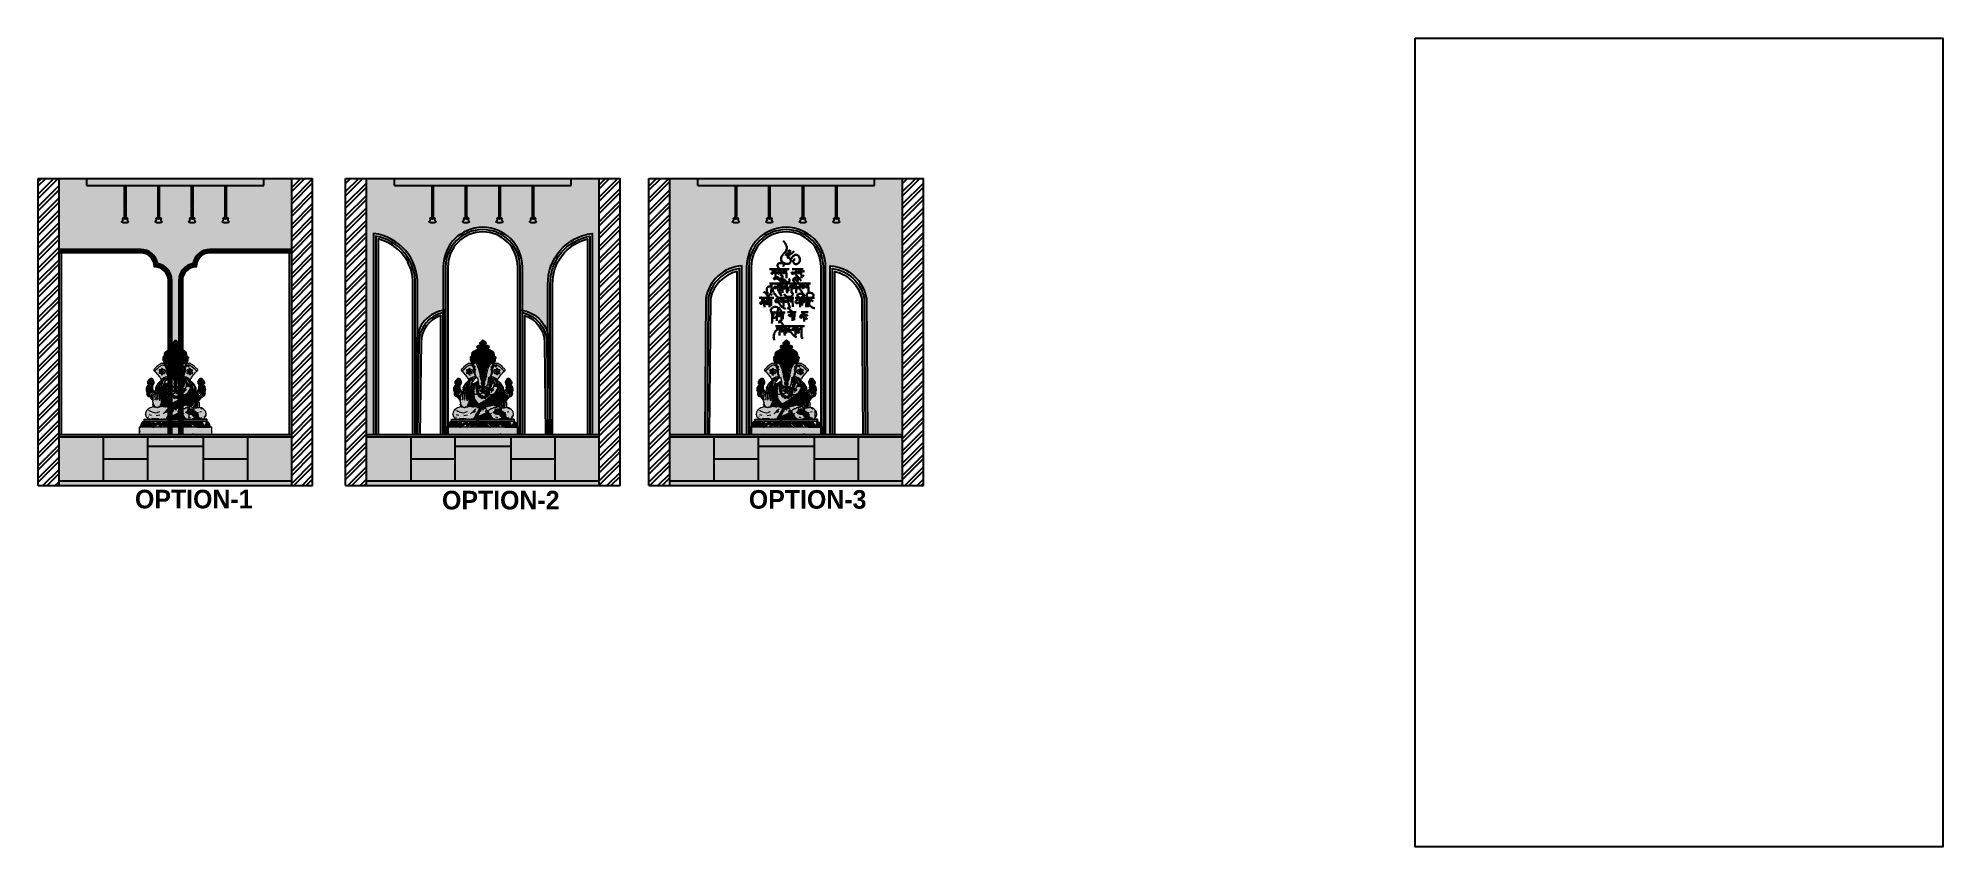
# Model space of a CAD drawing. Header units: inches. Extents: x 12792 to 19925, y -3298 to -817.
# Drawn here: x 17715 to 18534, y -1165 to -817 of the extents above; entities that cross this region are included whole.
import ezdxf

# ---------------------------------------------------------------- set-up
doc = ezdxf.new("R2010")
doc.units = ezdxf.units.IN
doc.header["$MEASUREMENT"] = 0
for name, color, linetype in [('.', 30, 'Continuous'), ('Edges', 7, 'Continuous'), ('IEL-HATCH-002', 7, 'Continuous')]:
    doc.layers.add(name, color=color, linetype=linetype)
doc.styles.add('HEMI', font='stylu.ttf')
pattern_1 = [(0, (18297.873, -2321.543), (0, 6.742824), [4.90387, -1.83895]), (90, (18297.873, -2321.543), (-6.742824, 4e-16), [4.90387, -1.83895])]

msp = doc.modelspace()

# ---------------------------------------------------------------- texts
at = {"color": 240, "lineweight": 15, "true_color": 0xed1f24, "char_height": 8, "width": 140.2759, "attachment_point": 1, "rotation": 359.99056, "style": 'HEMI'}
for s, insert in [('{\\fStylus BT|b1|i0|c0|p34;OPTION-1}', (17756.59, -1011.53)), ('{\\fStylus BT|b1|i0|c0|p34;OPTION-2}', (17888.55, -1011.98)), ('{\\fStylus BT|b1|i0|c0|p34;OPTION-3}', (18020.44, -1011.67))]:
    msp.add_mtext(s, dxfattribs=dict(at, insert=insert))

# ---------------------------------------------------------------- blocks, each defined once
blk = doc.blocks.new('gwg')
at = {"lineweight": 0, "true_color": 0x4554a5}
h = blk.add_hatch(color=175, dxfattribs=at)
h.dxf.hatch_style = 1
h.paths.add_polyline_path([(18457.72, -1567.28), (18457.64, -1567.21), (18457.54, -1567.18), (18457.53, -1567.18), (18457.53, -1567.2), (18457.5, -1567.24), (18457.53, -1567.36), (18457.56, -1567.52), (18457.56, -1567.59), (18457.59, -1567.6), (18457.57, -1567.71), (18457.6, -1567.72), (18457.61, -1567.73), (18457.67, -1567.64), (18457.7, -1567.56), (18457.73, -1567.46), (18457.73, -1567.33), (18457.73, -1567.32)])
h.paths.add_polyline_path([(18457.68, -1567.83), (18457.67, -1567.79), (18457.67, -1567.78), (18457.62, -1567.74), (18457.62, -1567.74), (18457.61, -1567.73), (18457.6, -1567.72), (18457.57, -1567.71), (18457.55, -1567.69), (18457.53, -1567.7), (18457.44, -1567.79), (18457.42, -1567.86), (18457.4, -1567.97), (18457.41, -1568.03), (18457.46, -1568.04), (18457.43, -1568.11), (18457.46, -1568.12), (18457.53, -1568.19), (18457.54, -1568.2), (18457.54, -1568.2), (18457.61, -1568.09), (18457.68, -1567.92)])
h.paths.add_polyline_path([(18457.55, -1568.21), (18457.54, -1568.2), (18457.54, -1568.2), (18457.53, -1568.19), (18457.46, -1568.12), (18457.43, -1568.11), (18457.4, -1568.1), (18457.38, -1568.1), (18457.24, -1568.19), (18457.19, -1568.31), (18457.19, -1568.36), (18457.25, -1568.38), (18457.2, -1568.45), (18457.17, -1568.49), (18457.21, -1568.52), (18457.24, -1568.57), (18457.23, -1568.6), (18457.22, -1568.65), (18457.16, -1568.68), (18457.13, -1568.69), (18457.14, -1568.72), (18457.17, -1568.72), (18457.26, -1568.66), (18457.36, -1568.57), (18457.46, -1568.45), (18457.48, -1568.41), (18457.53, -1568.33)])
h.paths.add_polyline_path([(18452.95, -1568.19), (18452.82, -1568.11), (18452.79, -1568.11), (18452.77, -1568.12), (18452.68, -1568.19), (18452.67, -1568.2), (18452.66, -1568.25), (18452.68, -1568.32), (18452.7, -1568.36), (18452.75, -1568.44), (18452.84, -1568.56), (18453.02, -1568.7), (18453.1, -1568.72), (18453.12, -1568.73), (18453.08, -1568.7), (18453.05, -1568.65), (18453.05, -1568.58), (18453.07, -1568.56), (18453, -1568.47), (18452.95, -1568.4), (18452.95, -1568.39), (18452.94, -1568.38), (18453.01, -1568.36), (18453, -1568.31)])
h.paths.add_polyline_path([(18452.75, -1567.8), (18452.67, -1567.71), (18452.64, -1567.7), (18452.62, -1567.72), (18452.59, -1567.75), (18452.55, -1567.78), (18452.54, -1567.82), (18452.53, -1567.84), (18452.55, -1567.95), (18452.56, -1567.99), (18452.63, -1568.13), (18452.67, -1568.2), (18452.68, -1568.19), (18452.77, -1568.12), (18452.75, -1568.07), (18452.74, -1568.05), (18452.78, -1568.03), (18452.8, -1567.99), (18452.78, -1567.9)])
h.paths.add_polyline_path([(18452.66, -1567.36), (18452.68, -1567.25), (18452.66, -1567.21), (18452.66, -1567.18), (18452.66, -1567.18), (18452.57, -1567.21), (18452.48, -1567.3), (18452.47, -1567.38), (18452.5, -1567.5), (18452.53, -1567.62), (18452.59, -1567.75), (18452.62, -1567.72), (18452.6, -1567.61), (18452.63, -1567.59), (18452.61, -1567.58)])
at = {"lineweight": 0}
h = blk.add_hatch(color=6, dxfattribs=at)
h.dxf.hatch_style = 1
h.set_gradient(color1=(248, 215, 49), color2=(247, 242, 129), name='CYLINDER')
h.paths.add_polyline_path([(18453.62, -1566.92), (18453.64, -1566.87), (18453.61, -1566.86), (18453.41, -1566.9), (18453.35, -1566.88), (18453.32, -1566.84), (18453.3, -1566.78), (18453.34, -1566.71), (18453.41, -1566.65), (18453.52, -1566.63), (18453.71, -1566.68), (18453.73, -1566.69), (18453.84, -1566.53), (18453.84, -1566.52), (18453.91, -1566.44), (18453.95, -1566.39), (18453.82, -1566.41), (18453.71, -1566.42), (18453.39, -1566.46), (18453.33, -1566.47), (18453.22, -1566.49), (18453.18, -1566.5), (18452.98, -1566.56), (18452.96, -1566.57), (18452.92, -1566.58), (18452.85, -1566.62), (18452.84, -1566.63), (18452.84, -1566.63), (18452.82, -1566.64), (18452.81, -1566.65), (18452.75, -1566.73), (18452.76, -1566.8), (18452.77, -1566.82), (18452.78, -1566.85), (18452.79, -1566.85), (18452.68, -1567.08), (18452.66, -1567.18), (18452.66, -1567.18), (18452.66, -1567.21), (18452.68, -1567.25), (18452.66, -1567.36), (18452.61, -1567.58), (18452.63, -1567.59), (18452.6, -1567.61), (18452.62, -1567.72), (18452.64, -1567.7), (18452.67, -1567.71), (18452.75, -1567.8), (18452.78, -1567.9), (18452.8, -1567.99), (18452.78, -1568.03), (18452.74, -1568.05), (18452.75, -1568.07), (18452.77, -1568.12), (18452.79, -1568.11), (18452.82, -1568.11), (18452.95, -1568.19), (18453, -1568.31), (18453.01, -1568.36), (18452.94, -1568.38), (18452.95, -1568.39), (18452.95, -1568.4), (18453.07, -1568.55), (18453.11, -1568.51), (18453.14, -1568.48), (18453.22, -1568.43), (18453.29, -1568.4), (18453.26, -1568.39), (18453.19, -1568.24), (18453.19, -1568.21), (18453.19, -1568.15), (18453.14, -1568.17), (18453.06, -1568.17), (18453.01, -1568.13), (18452.97, -1568.06), (18452.95, -1567.95), (18452.94, -1567.83), (18453.01, -1567.69), (18453.07, -1567.62), (18453.2, -1567.52), (18453.34, -1567.46), (18453.44, -1567.44), (18453.62, -1567.47), (18453.58, -1567.31), (18453.36, -1567.28), (18453.08, -1567.36), (18452.84, -1567.74), (18452.78, -1567.61), (18452.77, -1567.46), (18452.81, -1567.32), (18452.9, -1567.21), (18453.05, -1567.08), (18453.24, -1567.04), (18453.35, -1567.04), (18453.4, -1567.05), (18453.59, -1567.11), (18453.59, -1567.03)])
at = {"lineweight": 0, "true_color": 0x4554a5}
h = blk.add_hatch(color=175, dxfattribs=at)
h.dxf.hatch_style = 1
h.paths.add_polyline_path([(18453.71, -1566.68), (18453.52, -1566.63), (18453.41, -1566.65), (18453.34, -1566.71), (18453.3, -1566.78), (18453.32, -1566.84), (18453.32, -1566.84), (18453.35, -1566.88), (18453.41, -1566.9), (18453.61, -1566.86), (18453.64, -1566.87), (18453.64, -1566.87), (18453.68, -1566.78), (18453.73, -1566.7), (18453.73, -1566.69)])
h.paths.add_polyline_path([(18453.58, -1567.2), (18453.59, -1567.11), (18453.4, -1567.05), (18453.35, -1567.04), (18453.24, -1567.04), (18453.05, -1567.08), (18452.9, -1567.21), (18452.81, -1567.32), (18452.77, -1567.46), (18452.78, -1567.61), (18452.84, -1567.74), (18453.08, -1567.36), (18453.36, -1567.28), (18453.58, -1567.31), (18453.58, -1567.28)])
h.paths.add_polyline_path([(18453.62, -1567.47), (18453.44, -1567.44), (18453.34, -1567.46), (18453.2, -1567.52), (18453.07, -1567.62), (18453.01, -1567.69), (18452.94, -1567.83), (18452.95, -1567.95), (18452.97, -1568.06), (18453.01, -1568.13), (18453.06, -1568.17), (18453.14, -1568.17), (18453.19, -1568.15), (18453.19, -1568.15), (18453.19, -1568.11), (18453.2, -1568.06), (18453.21, -1568.05), (18453.21, -1567.91), (18453.26, -1567.79), (18453.41, -1567.68), (18453.69, -1567.65), (18453.68, -1567.62), (18453.66, -1567.57)])
h.paths.add_polyline_path([(18453.82, -1567.86), (18453.76, -1567.79), (18453.74, -1567.76), (18453.57, -1567.77), (18453.5, -1567.79), (18453.4, -1567.84), (18453.28, -1567.94), (18453.21, -1568.05), (18453.2, -1568.06), (18453.19, -1568.11), (18453.19, -1568.15), (18453.19, -1568.15), (18453.19, -1568.21), (18453.19, -1568.24), (18453.26, -1568.39), (18453.29, -1568.4), (18453.34, -1568.41), (18453.4, -1568.39), (18453.43, -1568.35), (18453.51, -1568.33), (18453.49, -1568.12), (18453.52, -1568.03), (18453.64, -1567.94), (18453.74, -1567.91), (18453.82, -1567.9), (18453.83, -1567.9)])
h.paths.add_polyline_path([(18457.01, -1567.98), (18456.97, -1567.93), (18456.88, -1567.85), (18456.74, -1567.78), (18456.69, -1567.77), (18456.51, -1567.75), (18456.39, -1567.76), (18456.37, -1567.79), (18456.31, -1567.86), (18456.31, -1567.89), (18456.32, -1567.89), (18456.54, -1567.91), (18456.59, -1567.93), (18456.69, -1568), (18456.73, -1568.06), (18456.74, -1568.24), (18456.73, -1568.31), (18456.81, -1568.34), (18456.87, -1568.4), (18456.96, -1568.41), (18456.96, -1568.41), (18457.03, -1568.34), (18457.06, -1568.29), (18457.08, -1568.19), (18457.08, -1568.17), (18457.07, -1568.07)])
h.paths.add_polyline_path([(18457.2, -1567.63), (18457.14, -1567.57), (18456.97, -1567.47), (18456.85, -1567.45), (18456.71, -1567.44), (18456.51, -1567.48), (18456.45, -1567.61), (18456.44, -1567.64), (18456.45, -1567.65), (18456.69, -1567.65), (18456.75, -1567.66), (18456.8, -1567.68), (18456.89, -1567.72), (18456.99, -1567.82), (18457.01, -1567.9), (18457.01, -1567.98), (18457.07, -1568.07), (18457.08, -1568.17), (18457.19, -1568.17), (18457.25, -1568.14), (18457.3, -1568.06), (18457.32, -1567.95), (18457.32, -1567.83), (18457.28, -1567.72)])
h.paths.add_polyline_path([(18457.44, -1567.3), (18457.37, -1567.21), (18457.31, -1567.15), (18457.18, -1567.08), (18457.01, -1567.04), (18456.96, -1567.03), (18456.84, -1567.04), (18456.68, -1567.08), (18456.55, -1567.14), (18456.56, -1567.19), (18456.56, -1567.27), (18456.54, -1567.33), (18456.56, -1567.35), (18456.86, -1567.3), (18457.1, -1567.36), (18457.17, -1567.44), (18457.28, -1567.66), (18457.3, -1567.76), (18457.4, -1567.73), (18457.45, -1567.68), (18457.49, -1567.6), (18457.49, -1567.43)])
at = {"lineweight": 0}
h = blk.add_hatch(color=6, dxfattribs=at)
h.dxf.hatch_style = 1
h.set_gradient(color1=(248, 215, 49), color2=(247, 242, 129), name='CYLINDER')
h.paths.add_polyline_path([(18453.1, -1566.17), (18453.28, -1566.04), (18453.34, -1566), (18453.69, -1565.79), (18454.11, -1565.56), (18454.09, -1565.56), (18453.54, -1565.86), (18453.14, -1566.08), (18452.95, -1566.22), (18452.89, -1566.31), (18452.84, -1566.41), (18452.83, -1566.42), (18452.82, -1566.52), (18452.82, -1566.55), (18452.84, -1566.63), (18452.85, -1566.62), (18452.92, -1566.58), (18452.96, -1566.57), (18452.98, -1566.56), (18452.99, -1566.53), (18452.98, -1566.42), (18453, -1566.31)])
h = blk.add_hatch(color=6, dxfattribs=at)
h.dxf.hatch_style = 1
h.set_gradient(color1=(248, 215, 49), color2=(247, 242, 129), name='CYLINDER')
h.paths.add_polyline_path([(18453.46, -1566.09), (18453.63, -1565.96), (18454.33, -1565.51), (18454.26, -1565.51), (18454.19, -1565.52), (18454.19, -1565.52), (18454.11, -1565.56), (18453.69, -1565.79), (18453.34, -1566), (18453.28, -1566.04), (18453.1, -1566.17), (18453, -1566.31), (18452.98, -1566.42), (18452.99, -1566.53), (18452.98, -1566.56), (18453.18, -1566.5), (18453.22, -1566.49), (18453.33, -1566.47), (18453.35, -1566.44), (18453.35, -1566.34), (18453.38, -1566.23), (18453.43, -1566.17)])
h = blk.add_hatch(color=6, dxfattribs=at)
h.dxf.hatch_style = 1
h.set_gradient(color1=(248, 215, 49), color2=(247, 242, 129), name='CYLINDER')
h.paths.add_polyline_path([(18454.58, -1565.5), (18454.58, -1565.5), (18454.37, -1565.48), (18454.36, -1565.49), (18454.33, -1565.51), (18453.63, -1565.96), (18453.46, -1566.09), (18453.43, -1566.17), (18453.38, -1566.23), (18453.35, -1566.34), (18453.35, -1566.44), (18453.33, -1566.47), (18453.39, -1566.46), (18453.71, -1566.42), (18453.82, -1566.41), (18453.86, -1566.34), (18453.88, -1566.31), (18453.89, -1566.27), (18453.91, -1566.17), (18453.93, -1566.11), (18453.98, -1566.03), (18454.1, -1565.9)])
h = blk.add_hatch(color=6, dxfattribs=at)
h.dxf.hatch_style = 1
h.set_gradient(color1=(248, 215, 49), color2=(247, 242, 129), name='CYLINDER')
h.paths.add_polyline_path([(18455.56, -1565.89), (18455.31, -1565.74), (18455.08, -1565.67), (18455.15, -1565.73), (18455.17, -1565.77), (18455.21, -1565.92), (18455.22, -1566.09), (18455.22, -1566.31), (18455.16, -1566.52), (18455.09, -1566.62), (18455.01, -1566.6), (18454.94, -1566.47), (18454.9, -1566.24), (18454.91, -1566.07), (18454.92, -1565.91), (18454.93, -1565.87), (18455, -1565.7), (18455.01, -1565.68), (18455.08, -1565.67), (18455.08, -1565.67), (18455.31, -1565.74), (18455.13, -1565.66), (18455.1, -1565.65), (18455.07, -1565.64), (18455.01, -1565.66), (18454.82, -1565.74), (18454.67, -1565.83), (18454.59, -1565.88), (18454.37, -1566.02), (18454.16, -1566.17), (18453.99, -1566.35), (18453.95, -1566.39), (18453.91, -1566.44), (18453.84, -1566.52), (18453.84, -1566.53), (18453.73, -1566.69), (18453.73, -1566.7), (18453.68, -1566.78), (18453.64, -1566.87), (18453.64, -1566.87), (18453.64, -1566.87), (18453.77, -1566.84), (18453.9, -1566.86), (18454.09, -1566.93), (18454.23, -1567.02), (18454.32, -1567.1), (18454.35, -1567.12), (18454.4, -1567.21), (18454.38, -1567.29), (18454.33, -1567.3), (18454.2, -1567.31), (18453.96, -1567.24), (18453.72, -1567.09), (18453.64, -1566.97), (18453.62, -1566.92), (18453.59, -1567.03), (18453.59, -1567.11), (18453.58, -1567.2), (18453.62, -1567.36), (18453.71, -1567.58), (18453.72, -1567.5), (18453.74, -1567.47), (18453.76, -1567.45), (18453.85, -1567.38), (18453.98, -1567.35), (18454.11, -1567.34), (18454.21, -1567.37), (18454.29, -1567.4), (18454.33, -1567.49), (18454.25, -1567.59), (18454.12, -1567.65), (18454.01, -1567.67), (18453.81, -1567.65), (18453.71, -1567.58), (18453.77, -1567.7), (18453.88, -1567.86), (18453.97, -1567.97), (18453.97, -1567.88), (18454.06, -1567.77), (18454.15, -1567.72), (18454.25, -1567.71), (18454.36, -1567.73), (18454.41, -1567.79), (18454.41, -1567.8), (18454.47, -1567.85), (18454.38, -1567.56), (18454.37, -1567.49), (18454.37, -1567.48), (18454.37, -1567.46), (18454.37, -1567.45), (18454.38, -1567.38), (18454.42, -1567.26), (18454.55, -1567.05), (18454.69, -1566.91), (18454.91, -1566.75), (18455.07, -1566.66), (18455.25, -1566.77), (18455.5, -1566.97), (18455.63, -1567.11), (18455.75, -1567.35), (18455.75, -1567.5), (18455.75, -1567.57), (18455.71, -1567.69), (18455.64, -1567.83), (18455.57, -1567.99), (18455.5, -1568.09), (18454.65, -1568.09), (18454.53, -1567.96), (18454.47, -1567.85), (18454.38, -1567.93), (18454.23, -1568.04), (18454.01, -1568.04), (18454.16, -1568.15), (18454.31, -1568.19), (18455.81, -1568.19), (18455.97, -1568.15), (18456.11, -1568.04), (18455.96, -1568.05), (18455.82, -1567.99), (18455.73, -1567.88), (18455.74, -1567.79), (18455.75, -1567.76), (18455.76, -1567.74), (18455.83, -1567.72), (18455.83, -1567.72), (18455.84, -1567.72), (18455.89, -1567.71), (18456.02, -1567.73), (18456.1, -1567.79), (18456.15, -1567.85), (18456.16, -1567.86), (18456.18, -1567.93), (18456.18, -1567.96), (18456.26, -1567.86), (18456.37, -1567.69), (18456.44, -1567.56), (18456.4, -1567.61), (18456.26, -1567.67), (18456.1, -1567.66), (18455.94, -1567.62), (18455.81, -1567.51), (18455.82, -1567.44), (18455.86, -1567.41), (18455.86, -1567.4), (18455.87, -1567.4), (18455.89, -1567.38), (18455.97, -1567.35), (18456.13, -1567.34), (18456.28, -1567.38), (18456.38, -1567.44), (18456.42, -1567.5), (18456.44, -1567.56), (18456.52, -1567.36), (18456.56, -1567.19), (18456.55, -1567.14), (18456.54, -1567.03), (18456.52, -1566.94), (18456.5, -1566.88), (18456.51, -1566.96), (18456.44, -1567.07), (18456.33, -1567.15), (18456.16, -1567.25), (18455.94, -1567.31), (18455.8, -1567.3), (18455.73, -1567.23), (18455.77, -1567.14), (18455.92, -1567), (18456.09, -1566.91), (18456.24, -1566.86), (18456.37, -1566.84), (18456.45, -1566.86), (18456.5, -1566.88), (18456.43, -1566.74), (18456.41, -1566.7), (18456.29, -1566.52), (18456.18, -1566.39), (18456.15, -1566.34), (18455.97, -1566.17), (18455.96, -1566.17), (18455.77, -1566.02), (18455.6, -1565.91)])
h.paths.add_polyline_path([(18455.51, -1566.06), (18455.61, -1565.99), (18455.64, -1565.97), (18455.69, -1565.98), (18455.71, -1565.99), (18455.74, -1566.06), (18455.75, -1566.13), (18455.68, -1566.35), (18455.6, -1566.5), (18455.49, -1566.66), (18455.37, -1566.75), (18455.3, -1566.76), (18455.26, -1566.74), (18455.23, -1566.64), (18455.26, -1566.53), (18455.3, -1566.38), (18455.32, -1566.34), (18455.43, -1566.16)], flags=16)
h.paths.add_polyline_path([(18454.82, -1566.34), (18454.83, -1566.36), (18454.87, -1566.46), (18454.9, -1566.61), (18454.89, -1566.73), (18454.8, -1566.76), (18454.57, -1566.77), (18454.59, -1566.81), (18454.62, -1566.93), (18454.59, -1566.97), (18454.56, -1567), (18454.45, -1566.98), (18454.26, -1566.88), (18454.09, -1566.73), (18454, -1566.6), (18453.96, -1566.49), (18453.98, -1566.42), (18453.99, -1566.41), (18454.02, -1566.39), (18454.11, -1566.39), (18454.24, -1566.46), (18454.37, -1566.54), (18454.51, -1566.68), (18454.57, -1566.77), (18454.8, -1566.76), (18454.67, -1566.68), (18454.55, -1566.52), (18454.44, -1566.32), (18454.39, -1566.08), (18454.43, -1565.99), (18454.44, -1565.99), (18454.49, -1565.97), (18454.52, -1565.99), (18454.58, -1566.02), (18454.69, -1566.13)], flags=16)
h.paths.add_polyline_path([(18455.85, -1566.49), (18456, -1566.4), (18456.11, -1566.39), (18456.15, -1566.41), (18456.16, -1566.43), (18456.17, -1566.44), (18456.18, -1566.47), (18456.12, -1566.63), (18455.97, -1566.81), (18455.7, -1566.98), (18455.55, -1566.99), (18455.51, -1566.91), (18455.56, -1566.8), (18455.6, -1566.72), (18455.69, -1566.62)], flags=16)
h = blk.add_hatch(color=6, dxfattribs=at)
h.dxf.hatch_style = 1
h.set_gradient(color1=(248, 215, 49), color2=(247, 242, 129), name='CYLINDER')
h.paths.add_polyline_path([(18457.4, -1566.85), (18457.39, -1566.83), (18457.36, -1566.77), (18457.27, -1566.72), (18457.13, -1566.67), (18457.06, -1566.64), (18457.03, -1566.64), (18457.02, -1566.63), (18456.74, -1566.58), (18456.29, -1566.52), (18456.41, -1566.7), (18456.43, -1566.74), (18456.45, -1566.73), (18456.57, -1566.67), (18456.65, -1566.65), (18456.78, -1566.63), (18456.85, -1566.65), (18456.93, -1566.71), (18456.96, -1566.78), (18456.95, -1566.86), (18456.91, -1566.88), (18456.83, -1566.92), (18456.65, -1566.87), (18456.61, -1566.87), (18456.61, -1566.88), (18456.52, -1566.94), (18456.54, -1567.03), (18456.55, -1567.14), (18456.68, -1567.08), (18456.84, -1567.04), (18456.96, -1567.03), (18457.01, -1567.04), (18457.18, -1567.08), (18457.31, -1567.15), (18457.37, -1567.21), (18457.44, -1567.3), (18457.49, -1567.43), (18457.49, -1567.6), (18457.45, -1567.68), (18457.4, -1567.73), (18457.3, -1567.76), (18457.28, -1567.66), (18457.17, -1567.44), (18457.1, -1567.36), (18456.86, -1567.3), (18456.56, -1567.35), (18456.54, -1567.33), (18456.56, -1567.27), (18456.56, -1567.19), (18456.52, -1567.36), (18456.44, -1567.56), (18456.37, -1567.69), (18456.26, -1567.86), (18456.18, -1567.96), (18456.15, -1568), (18456.11, -1568.04), (18455.97, -1568.15), (18455.81, -1568.19), (18454.31, -1568.19), (18454.16, -1568.15), (18454.01, -1568.04), (18453.97, -1567.97), (18453.88, -1567.86), (18453.77, -1567.7), (18453.71, -1567.58), (18453.62, -1567.36), (18453.58, -1567.2), (18453.58, -1567.28), (18453.58, -1567.31), (18453.62, -1567.47), (18453.66, -1567.57), (18453.68, -1567.62), (18453.76, -1567.79), (18453.82, -1567.86), (18453.83, -1567.9), (18453.82, -1567.9), (18453.89, -1568), (18454.01, -1568.15), (18454.07, -1568.19), (18454.14, -1568.26), (18454.2, -1568.29), (18454.27, -1568.33), (18454.29, -1568.33), (18454.34, -1568.32), (18454.35, -1568.27), (18454.45, -1568.26), (18454.56, -1568.25), (18454.72, -1568.26), (18454.78, -1568.28), (18454.93, -1568.28), (18454.92, -1568.27), (18454.96, -1568.25), (18455.02, -1568.24), (18455.2, -1568.23), (18455.31, -1568.24), (18455.36, -1568.26), (18455.37, -1568.28), (18455.49, -1568.28), (18455.53, -1568.25), (18455.66, -1568.24), (18455.84, -1568.24), (18455.92, -1568.26), (18455.95, -1568.29), (18456.05, -1568.2), (18456.12, -1568.15), (18456.13, -1568.15), (18456.16, -1568.11), (18456.26, -1567.98), (18456.32, -1567.89), (18456.31, -1567.89), (18456.31, -1567.86), (18456.37, -1567.79), (18456.39, -1567.76), (18456.45, -1567.65), (18456.44, -1567.64), (18456.45, -1567.61), (18456.51, -1567.48), (18456.71, -1567.44), (18456.85, -1567.45), (18456.97, -1567.47), (18457.14, -1567.57), (18457.2, -1567.63), (18457.28, -1567.72), (18457.32, -1567.83), (18457.32, -1567.95), (18457.3, -1568.06), (18457.25, -1568.14), (18457.19, -1568.17), (18457.08, -1568.17), (18457.08, -1568.19), (18457.06, -1568.29), (18457.03, -1568.34), (18456.96, -1568.41), (18457.1, -1568.45), (18457.17, -1568.49), (18457.2, -1568.45), (18457.25, -1568.38), (18457.19, -1568.36), (18457.19, -1568.31), (18457.24, -1568.19), (18457.38, -1568.1), (18457.4, -1568.1), (18457.43, -1568.11), (18457.46, -1568.04), (18457.41, -1568.03), (18457.4, -1567.97), (18457.42, -1567.86), (18457.44, -1567.79), (18457.53, -1567.7), (18457.55, -1567.69), (18457.57, -1567.71), (18457.59, -1567.6), (18457.56, -1567.59), (18457.56, -1567.52), (18457.53, -1567.36), (18457.5, -1567.24), (18457.53, -1567.2), (18457.53, -1567.18), (18457.54, -1567.18), (18457.51, -1567.08)])
h = blk.add_hatch(color=221, dxfattribs=at)
h.dxf.hatch_style = 1
h.paths.add_polyline_path([(18454.69, -1566.13), (18454.58, -1566.02), (18454.52, -1565.99), (18454.49, -1565.97), (18454.44, -1565.99), (18454.43, -1565.99), (18454.39, -1566.08), (18454.44, -1566.32), (18454.55, -1566.52), (18454.67, -1566.68), (18454.8, -1566.76), (18454.89, -1566.73), (18454.9, -1566.61), (18454.87, -1566.46), (18454.83, -1566.36), (18454.82, -1566.34)])
h.paths.add_polyline_path([(18454.37, -1566.54), (18454.24, -1566.46), (18454.11, -1566.39), (18454.02, -1566.39), (18453.99, -1566.41), (18453.98, -1566.42), (18453.96, -1566.49), (18454, -1566.6), (18454.09, -1566.73), (18454.26, -1566.88), (18454.45, -1566.98), (18454.56, -1567), (18454.59, -1566.97), (18454.62, -1566.93), (18454.59, -1566.81), (18454.57, -1566.77), (18454.51, -1566.68)])
h.paths.add_polyline_path([(18454.23, -1567.02), (18454.09, -1566.93), (18453.9, -1566.86), (18453.77, -1566.84), (18453.64, -1566.87), (18453.62, -1566.92), (18453.64, -1566.97), (18453.72, -1567.09), (18453.96, -1567.24), (18454.2, -1567.31), (18454.33, -1567.3), (18454.38, -1567.29), (18454.4, -1567.21), (18454.35, -1567.12), (18454.32, -1567.1)])
h.paths.add_polyline_path([(18454.29, -1567.4), (18454.21, -1567.37), (18454.11, -1567.34), (18453.98, -1567.35), (18453.85, -1567.38), (18453.76, -1567.45), (18453.74, -1567.47), (18453.72, -1567.5), (18453.71, -1567.58), (18453.81, -1567.65), (18454.01, -1567.67), (18454.12, -1567.65), (18454.25, -1567.59), (18454.33, -1567.49)])
h.paths.add_polyline_path([(18454.41, -1567.8), (18454.41, -1567.79), (18454.36, -1567.73), (18454.25, -1567.71), (18454.15, -1567.72), (18454.06, -1567.77), (18453.97, -1567.88), (18453.97, -1567.97), (18454.01, -1568.04), (18454.23, -1568.04), (18454.38, -1567.93), (18454.39, -1567.92), (18454.42, -1567.86)])
h.paths.add_polyline_path([(18456.02, -1567.73), (18455.89, -1567.71), (18455.83, -1567.72), (18455.83, -1567.72), (18455.76, -1567.74), (18455.75, -1567.76), (18455.74, -1567.79), (18455.73, -1567.88), (18455.82, -1567.99), (18455.96, -1568.05), (18456.11, -1568.04), (18456.15, -1568), (18456.18, -1567.96), (18456.18, -1567.93), (18456.16, -1567.86), (18456.15, -1567.85), (18456.1, -1567.79)])
h.paths.add_polyline_path([(18456.28, -1567.38), (18456.13, -1567.34), (18455.97, -1567.35), (18455.89, -1567.38), (18455.87, -1567.4), (18455.86, -1567.4), (18455.86, -1567.41), (18455.82, -1567.44), (18455.81, -1567.51), (18455.94, -1567.62), (18456.1, -1567.66), (18456.26, -1567.67), (18456.4, -1567.61), (18456.44, -1567.56), (18456.42, -1567.5), (18456.38, -1567.44)])
h.paths.add_polyline_path([(18456.51, -1566.96), (18456.5, -1566.88), (18456.45, -1566.86), (18456.37, -1566.84), (18456.24, -1566.86), (18456.09, -1566.91), (18455.92, -1567), (18455.77, -1567.14), (18455.73, -1567.23), (18455.8, -1567.3), (18455.94, -1567.31), (18456.16, -1567.25), (18456.33, -1567.15), (18456.44, -1567.07)])
h.paths.add_polyline_path([(18456.18, -1566.47), (18456.17, -1566.44), (18456.16, -1566.43), (18456.15, -1566.41), (18456.11, -1566.39), (18456, -1566.4), (18455.85, -1566.49), (18455.69, -1566.62), (18455.6, -1566.72), (18455.56, -1566.8), (18455.51, -1566.91), (18455.55, -1566.99), (18455.7, -1566.98), (18455.97, -1566.81), (18456.12, -1566.63)])
h.paths.add_polyline_path([(18455.68, -1566.35), (18455.75, -1566.13), (18455.74, -1566.06), (18455.71, -1565.99), (18455.69, -1565.98), (18455.64, -1565.97), (18455.61, -1565.99), (18455.51, -1566.06), (18455.43, -1566.16), (18455.32, -1566.34), (18455.3, -1566.38), (18455.26, -1566.53), (18455.23, -1566.64), (18455.26, -1566.74), (18455.3, -1566.76), (18455.37, -1566.75), (18455.49, -1566.66), (18455.6, -1566.5)])
h.paths.add_polyline_path([(18455.22, -1566.31), (18455.22, -1566.09), (18455.21, -1565.92), (18455.17, -1565.77), (18455.15, -1565.73), (18455.08, -1565.67), (18455.08, -1565.67), (18455.01, -1565.68), (18455, -1565.7), (18454.93, -1565.87), (18454.92, -1565.91), (18454.91, -1566.07), (18454.9, -1566.24), (18454.94, -1566.47), (18455.01, -1566.6), (18455.09, -1566.62), (18455.16, -1566.52)])
h = blk.add_hatch(color=6, dxfattribs=at)
h.dxf.hatch_style = 1
h.set_gradient(color1=(248, 215, 49), color2=(247, 242, 129), name='CYLINDER')
h.paths.add_polyline_path([(18453.96, -1565.17), (18453.93, -1565.09), (18453.96, -1565.02), (18453.98, -1565), (18454.09, -1564.92), (18454.01, -1564.95), (18453.86, -1565.05), (18453.82, -1565.13), (18453.83, -1565.16), (18453.86, -1565.21), (18453.87, -1565.23), (18454.03, -1565.35), (18454.21, -1565.5), (18454.26, -1565.51), (18454.33, -1565.51), (18454.36, -1565.49), (18454.27, -1565.43), (18454.21, -1565.38), (18454.09, -1565.28)])
h = blk.add_hatch(color=6, dxfattribs=at)
h.dxf.hatch_style = 1
h.set_gradient(color1=(248, 215, 49), color2=(247, 242, 129), name='CYLINDER')
h.paths.add_polyline_path([(18453.87, -1565.23), (18453.86, -1565.21), (18453.83, -1565.16), (18453.82, -1565.19), (18453.86, -1565.27), (18454.04, -1565.4), (18454.19, -1565.52), (18454.26, -1565.51), (18454.21, -1565.5), (18454.03, -1565.35)])
h = blk.add_hatch(color=6, dxfattribs=at)
h.dxf.hatch_style = 1
h.set_gradient(color1=(248, 215, 49), color2=(247, 242, 129), name='CYLINDER')
h.paths.add_polyline_path([(18454.88, -1565.52), (18454.81, -1565.51), (18454.69, -1565.46), (18454.68, -1565.46), (18454.63, -1565.45), (18454.61, -1565.47), (18454.6, -1565.48), (18454.59, -1565.49), (18454.58, -1565.5), (18454.1, -1565.9), (18453.98, -1566.03), (18453.93, -1566.11), (18453.91, -1566.17), (18453.89, -1566.27), (18453.88, -1566.31), (18453.86, -1566.34), (18453.82, -1566.41), (18453.95, -1566.39), (18453.99, -1566.35), (18454.16, -1566.17), (18454.37, -1566.02), (18454.59, -1565.88), (18454.67, -1565.83)])
h = blk.add_hatch(color=6, dxfattribs=at)
h.dxf.hatch_style = 1
h.set_gradient(color1=(248, 215, 49), color2=(247, 242, 129), name='CYLINDER')
h.paths.add_polyline_path([(18454.17, -1565.13), (18454.14, -1565.04), (18454.17, -1564.97), (18454.25, -1564.9), (18454.31, -1564.87), (18454.41, -1564.82), (18454.6, -1564.76), (18454.56, -1564.76), (18454.44, -1564.79), (18454.11, -1564.91), (18454.09, -1564.92), (18453.98, -1565), (18453.96, -1565.02), (18453.93, -1565.09), (18453.96, -1565.17), (18454.09, -1565.28), (18454.21, -1565.38), (18454.27, -1565.43), (18454.36, -1565.49), (18454.37, -1565.48), (18454.58, -1565.5), (18454.58, -1565.5), (18454.59, -1565.49), (18454.6, -1565.48), (18454.5, -1565.45), (18454.31, -1565.28)])
h = blk.add_hatch(color=6, dxfattribs=at)
h.dxf.hatch_style = 1
h.set_gradient(color1=(248, 215, 49), color2=(247, 242, 129), name='CYLINDER')
h.paths.add_polyline_path([(18454.43, -1565.04), (18454.45, -1564.97), (18454.46, -1564.93), (18454.52, -1564.87), (18454.64, -1564.79), (18454.76, -1564.74), (18454.64, -1564.74), (18454.62, -1564.75), (18454.6, -1564.76), (18454.41, -1564.82), (18454.31, -1564.87), (18454.25, -1564.9), (18454.17, -1564.97), (18454.14, -1565.04), (18454.17, -1565.13), (18454.31, -1565.28), (18454.5, -1565.45), (18454.6, -1565.48), (18454.61, -1565.47), (18454.63, -1565.45), (18454.68, -1565.46), (18454.6, -1565.37), (18454.49, -1565.22), (18454.44, -1565.13)])
h = blk.add_hatch(color=5, dxfattribs=at)
h.dxf.hatch_style = 1
h.paths.add_polyline_path([(18455.37, -1567.39), (18455.21, -1567.24), (18455.03, -1567.21), (18454.89, -1567.25), (18454.76, -1567.35), (18454.7, -1567.48), (18454.7, -1567.65), (18454.79, -1567.82), (18454.91, -1567.89), (18455.01, -1567.92), (18455.13, -1567.91), (18455.3, -1567.82), (18455.41, -1567.64)], flags=0)
h.paths.add_polyline_path([(18455.25, -1566.77), (18455.07, -1566.66), (18454.91, -1566.75), (18454.69, -1566.91), (18454.55, -1567.05), (18454.42, -1567.26), (18454.38, -1567.38), (18454.37, -1567.45), (18454.37, -1567.46), (18454.37, -1567.48), (18454.37, -1567.49), (18454.47, -1567.81), (18454.58, -1567.96), (18454.65, -1568.03), (18455.49, -1568.03), (18455.58, -1567.92), (18455.63, -1567.79), (18455.73, -1567.59), (18455.75, -1567.5), (18455.75, -1567.35), (18455.63, -1567.11), (18455.5, -1566.97)])
h.paths.add_polyline_path([(18455.05, -1567.07), (18455.19, -1567.09), (18455.34, -1567.17), (18455.46, -1567.33), (18455.49, -1567.48), (18455.47, -1567.65), (18455.37, -1567.81), (18455.26, -1567.89), (18455.1, -1567.93), (18454.94, -1567.92), (18454.78, -1567.85), (18454.69, -1567.76), (18454.63, -1567.65), (18454.61, -1567.48), (18454.67, -1567.29), (18454.76, -1567.18), (18454.94, -1567.08)], flags=16)
h.paths.add_polyline_path([(18455.03, -1567.21), (18455.21, -1567.24), (18455.37, -1567.39), (18455.41, -1567.64), (18455.3, -1567.82), (18455.13, -1567.91), (18455.01, -1567.92), (18454.91, -1567.89), (18454.79, -1567.82), (18454.7, -1567.65), (18454.7, -1567.48), (18454.76, -1567.35), (18454.89, -1567.25)], flags=0)
h = blk.add_hatch(color=6, dxfattribs=at)
h.dxf.hatch_style = 1
h.set_gradient(color1=(248, 215, 49), color2=(247, 242, 129), name='CYLINDER')
h.paths.add_polyline_path([(18455.79, -1564.4), (18455.77, -1564.35), (18455.66, -1564.22), (18455.49, -1564.06), (18455.33, -1563.92), (18455.25, -1563.86), (18455.1, -1563.81), (18454.93, -1563.87), (18454.72, -1564.04), (18454.52, -1564.24), (18454.42, -1564.34), (18454.4, -1564.4), (18454.42, -1564.48), (18454.62, -1564.75), (18454.64, -1564.74), (18454.76, -1564.74), (18454.76, -1564.74), (18454.77, -1564.74), (18454.78, -1564.73), (18454.85, -1564.72), (18454.9, -1564.72), (18454.98, -1564.72), (18455, -1564.71), (18455.09, -1564.72), (18455.19, -1564.71), (18455.22, -1564.72), (18455.28, -1564.72), (18455.37, -1564.72), (18455.4, -1564.73), (18455.52, -1564.74), (18455.58, -1564.75), (18455.76, -1564.5), (18455.77, -1564.47)])
h = blk.add_hatch(color=6, dxfattribs=at)
h.dxf.hatch_style = 1
h.set_gradient(color1=(248, 215, 49), color2=(247, 242, 129), name='CYLINDER')
h.paths.add_polyline_path([(18455.45, -1565.02), (18455.44, -1564.95), (18455.4, -1564.88), (18455.32, -1564.79), (18455.23, -1564.73), (18455.19, -1564.71), (18455.09, -1564.72), (18455, -1564.71), (18454.98, -1564.72), (18454.95, -1564.73), (18454.9, -1564.72), (18454.85, -1564.72), (18454.78, -1564.73), (18454.77, -1564.74), (18454.76, -1564.74), (18454.76, -1564.74), (18454.64, -1564.79), (18454.52, -1564.87), (18454.46, -1564.93), (18454.45, -1564.97), (18454.43, -1565.04), (18454.44, -1565.13), (18454.49, -1565.22), (18454.6, -1565.37), (18454.68, -1565.46), (18454.69, -1565.46), (18454.81, -1565.51), (18454.88, -1565.52), (18454.9, -1565.49), (18454.92, -1565.45), (18454.94, -1565.44), (18454.97, -1565.45), (18455.03, -1565.5), (18455.1, -1565.52), (18455.16, -1565.5), (18455.22, -1565.45), (18455.26, -1565.44), (18455.29, -1565.48), (18455.29, -1565.48), (18455.33, -1565.4), (18455.4, -1565.21), (18455.44, -1565.11)])
h = blk.add_hatch(color=6, dxfattribs=at)
h.dxf.hatch_style = 1
h.set_gradient(color1=(248, 215, 49), color2=(247, 242, 129), name='CYLINDER')
h.paths.add_polyline_path([(18455.1, -1565.58), (18455.1, -1565.52), (18455.03, -1565.5), (18454.97, -1565.45), (18454.94, -1565.44), (18454.92, -1565.45), (18454.9, -1565.49), (18454.88, -1565.52), (18454.67, -1565.83), (18454.82, -1565.74), (18455.01, -1565.66), (18455.07, -1565.64), (18455.1, -1565.65)])
h = blk.add_hatch(color=6, dxfattribs=at)
h.dxf.hatch_style = 1
h.set_gradient(color1=(0, 0, 255), color2=(122, 175, 223), name='CYLINDER')
h.paths.add_polyline_path([(18454.91, -1567.89), (18455.01, -1567.92), (18455.13, -1567.91), (18455.3, -1567.82), (18455.41, -1567.64), (18455.37, -1567.39), (18455.21, -1567.24), (18455.03, -1567.21), (18454.89, -1567.25), (18454.76, -1567.35), (18454.7, -1567.48), (18454.7, -1567.65), (18454.79, -1567.82)])
h = blk.add_hatch(dxfattribs=at)
h.set_pattern_fill('ANGLE', color=221, scale=0.965329)
h.set_pattern_definition(pattern_1)
h.paths.add_polyline_path([(18454.9, -1566.24), (18454.94, -1566.47), (18455.01, -1566.6), (18455.09, -1566.62), (18455.16, -1566.52), (18455.22, -1566.31), (18455.22, -1566.09), (18455.21, -1565.92), (18455.17, -1565.77), (18455.15, -1565.73), (18455.08, -1565.67), (18455.08, -1565.67), (18455.01, -1565.68), (18455, -1565.7), (18454.93, -1565.87), (18454.92, -1565.91), (18454.91, -1566.07)])
h = blk.add_hatch(color=6, dxfattribs=at)
h.dxf.hatch_style = 1
h.set_gradient(color1=(248, 215, 49), color2=(247, 242, 129), name='CYLINDER')
h.paths.add_polyline_path([(18455.32, -1565.52), (18455.29, -1565.48), (18455.29, -1565.48), (18455.26, -1565.44), (18455.22, -1565.45), (18455.16, -1565.5), (18455.1, -1565.52), (18455.1, -1565.58), (18455.1, -1565.65), (18455.13, -1565.66), (18455.31, -1565.74), (18455.56, -1565.89)])
h = blk.add_hatch(color=6, dxfattribs=at)
h.dxf.hatch_style = 1
h.set_gradient(color1=(248, 215, 49), color2=(247, 242, 129), name='CYLINDER')
h.paths.add_polyline_path([(18455.4, -1564.73), (18455.37, -1564.72), (18455.28, -1564.72), (18455.22, -1564.72), (18455.19, -1564.71), (18455.23, -1564.73), (18455.32, -1564.79), (18455.4, -1564.88), (18455.44, -1564.95), (18455.45, -1565.02), (18455.44, -1565.11), (18455.4, -1565.21), (18455.33, -1565.4), (18455.29, -1565.48), (18455.32, -1565.52), (18455.39, -1565.51), (18455.51, -1565.46), (18455.56, -1565.45), (18455.6, -1565.48), (18455.68, -1565.46), (18455.75, -1565.4), (18455.9, -1565.26), (18456.03, -1565.13), (18456.06, -1565.04), (18456.03, -1564.97), (18455.91, -1564.88), (18455.64, -1564.77), (18455.61, -1564.76), (18455.58, -1564.75), (18455.52, -1564.74)])
h = blk.add_hatch(dxfattribs=at)
h.set_pattern_fill('ANGLE', color=221, scale=0.965329)
h.set_pattern_definition(pattern_1)
h.paths.add_polyline_path([(18455.32, -1566.34), (18455.3, -1566.38), (18455.26, -1566.53), (18455.23, -1566.64), (18455.26, -1566.74), (18455.3, -1566.76), (18455.37, -1566.75), (18455.49, -1566.66), (18455.6, -1566.5), (18455.68, -1566.35), (18455.75, -1566.13), (18455.74, -1566.06), (18455.71, -1565.99), (18455.69, -1565.98), (18455.64, -1565.97), (18455.61, -1565.99), (18455.51, -1566.06), (18455.43, -1566.16)])
h = blk.add_hatch(color=6, dxfattribs=at)
h.dxf.hatch_style = 1
h.set_gradient(color1=(248, 215, 49), color2=(247, 242, 129), name='CYLINDER')
h.paths.add_polyline_path([(18456.21, -1566.02), (18456.1, -1565.9), (18455.77, -1565.62), (18455.62, -1565.5), (18455.6, -1565.48), (18455.56, -1565.45), (18455.51, -1565.46), (18455.39, -1565.51), (18455.32, -1565.52), (18455.56, -1565.89), (18455.6, -1565.91), (18455.77, -1566.02), (18455.96, -1566.17), (18455.97, -1566.17), (18456.15, -1566.34), (18456.18, -1566.39), (18456.38, -1566.41), (18456.32, -1566.3), (18456.31, -1566.2), (18456.28, -1566.1)])
h = blk.add_hatch(color=6, dxfattribs=at)
h.dxf.hatch_style = 1
h.set_gradient(color1=(248, 215, 49), color2=(247, 242, 129), name='CYLINDER')
h.paths.add_polyline_path([(18456.27, -1565.09), (18456.23, -1565.02), (18456.22, -1565), (18456.11, -1564.92), (18456.09, -1564.91), (18455.78, -1564.8), (18455.63, -1564.76), (18455.61, -1564.76), (18455.64, -1564.77), (18455.91, -1564.88), (18456.03, -1564.97), (18456.06, -1565.04), (18456.03, -1565.13), (18455.9, -1565.26), (18455.75, -1565.4), (18455.68, -1565.46), (18455.6, -1565.48), (18455.62, -1565.5), (18455.81, -1565.48), (18455.82, -1565.48), (18455.83, -1565.48), (18455.93, -1565.43), (18455.96, -1565.39), (18456.08, -1565.31), (18456.23, -1565.17)])
h = blk.add_hatch(color=6, dxfattribs=at)
h.dxf.hatch_style = 1
h.set_gradient(color1=(248, 215, 49), color2=(247, 242, 129), name='CYLINDER')
h.paths.add_polyline_path([(18456.73, -1566.09), (18456.56, -1565.95), (18455.83, -1565.48), (18455.82, -1565.48), (18455.81, -1565.48), (18455.62, -1565.5), (18455.77, -1565.62), (18456.1, -1565.9), (18456.21, -1566.02), (18456.28, -1566.1), (18456.31, -1566.2), (18456.32, -1566.3), (18456.38, -1566.41), (18456.48, -1566.42), (18456.49, -1566.42), (18456.87, -1566.48), (18456.85, -1566.44), (18456.85, -1566.33), (18456.82, -1566.23), (18456.79, -1566.17)])
h = blk.add_hatch(color=6, dxfattribs=at)
h.dxf.hatch_style = 1
h.set_gradient(color1=(248, 215, 49), color2=(247, 242, 129), name='CYLINDER')
h.paths.add_polyline_path([(18456.36, -1565.16), (18456.37, -1565.13), (18456.34, -1565.05), (18456.19, -1564.95), (18456.11, -1564.92), (18456.22, -1565), (18456.23, -1565.02), (18456.27, -1565.09), (18456.23, -1565.17), (18456.08, -1565.31), (18455.96, -1565.39), (18455.93, -1565.43), (18455.83, -1565.48), (18455.87, -1565.51), (18455.95, -1565.51), (18456.15, -1565.36), (18456.17, -1565.34), (18456.32, -1565.23), (18456.34, -1565.21)])
h = blk.add_hatch(color=6, dxfattribs=at)
h.dxf.hatch_style = 1
h.set_gradient(color1=(248, 215, 49), color2=(247, 242, 129), name='CYLINDER')
h.paths.add_polyline_path([(18457.19, -1566.32), (18457.09, -1566.17), (18456.86, -1566), (18456.5, -1565.79), (18456.08, -1565.56), (18456, -1565.52), (18455.95, -1565.51), (18455.87, -1565.51), (18456.56, -1565.95), (18456.73, -1566.09), (18456.79, -1566.17), (18456.82, -1566.23), (18456.85, -1566.33), (18456.85, -1566.44), (18456.87, -1566.48), (18456.97, -1566.49), (18457.2, -1566.55), (18457.21, -1566.56), (18457.2, -1566.53), (18457.21, -1566.42)])
h = blk.add_hatch(color=6, dxfattribs=at)
h.dxf.hatch_style = 1
h.set_gradient(color1=(248, 215, 49), color2=(247, 242, 129), name='CYLINDER')
h.paths.add_polyline_path([(18456.34, -1565.27), (18456.37, -1565.19), (18456.36, -1565.16), (18456.34, -1565.21), (18456.32, -1565.23), (18456.17, -1565.34), (18456.15, -1565.36), (18455.95, -1565.51), (18456, -1565.52), (18456.16, -1565.4)])
h = blk.add_hatch(color=6, dxfattribs=at)
h.dxf.hatch_style = 1
h.set_gradient(color1=(248, 215, 49), color2=(247, 242, 129), name='CYLINDER')
h.paths.add_polyline_path([(18457.31, -1566.31), (18457.23, -1566.22), (18457.05, -1566.08), (18456.66, -1565.86), (18456.1, -1565.56), (18456.08, -1565.56), (18456.5, -1565.79), (18456.86, -1566), (18457.09, -1566.17), (18457.19, -1566.32), (18457.21, -1566.42), (18457.2, -1566.53), (18457.21, -1566.56), (18457.32, -1566.6), (18457.35, -1566.63), (18457.37, -1566.55), (18457.38, -1566.52), (18457.36, -1566.42)])
h = blk.add_hatch(color=221, dxfattribs=at)
h.dxf.hatch_style = 1
h.paths.add_polyline_path([(18456.93, -1566.71), (18456.85, -1566.65), (18456.78, -1566.63), (18456.65, -1566.65), (18456.57, -1566.67), (18456.45, -1566.73), (18456.43, -1566.74), (18456.5, -1566.88), (18456.52, -1566.94), (18456.61, -1566.87), (18456.65, -1566.87), (18456.83, -1566.92), (18456.91, -1566.88), (18456.95, -1566.86), (18456.96, -1566.78)])
h = blk.add_hatch(color=30, dxfattribs=at)
h.dxf.hatch_style = 1
h.paths.add_polyline_path([(18458.9, -1570.77), (18459.14, -1570.5), (18459.33, -1570.29), (18459.59, -1570.03), (18459.61, -1570), (18459.64, -1569.94), (18459.63, -1569.85), (18459.56, -1569.74), (18459.46, -1569.62), (18459.33, -1569.49), (18459, -1569.19), (18458.6, -1568.86), (18458.32, -1568.67), (18458.16, -1568.59), (18458.02, -1568.54), (18457.88, -1568.53), (18457.75, -1568.55), (18457.6, -1568.59), (18457.59, -1568.59), (18457.56, -1568.6), (18457.3, -1568.69), (18457.23, -1568.71), (18457.17, -1568.72), (18457.14, -1568.72), (18457.16, -1568.77), (18457.19, -1568.85), (18457.21, -1568.89), (18457.24, -1568.9), (18457.25, -1568.9), (18457.25, -1568.92), (18457.22, -1568.95), (18457.19, -1568.97), (18457.14, -1569.01), (18457.14, -1569.01), (18457.1, -1569.09), (18457.04, -1569.24), (18457.03, -1569.26), (18457.01, -1569.43), (18457, -1569.46), (18457, -1569.46), (18457.03, -1569.5), (18457.06, -1569.53), (18457.09, -1569.59), (18457.09, -1569.68), (18457.06, -1569.77), (18457, -1569.85), (18456.94, -1569.88), (18456.92, -1569.89), (18456.89, -1569.9), (18456.83, -1570.33), (18456.81, -1570.54), (18456.79, -1570.66), (18456.77, -1570.78), (18456.73, -1570.91), (18456.69, -1571), (18456.62, -1571.16), (18456.61, -1571.18), (18456.57, -1571.24), (18456.66, -1571.37), (18456.73, -1571.43), (18456.75, -1571.44), (18456.84, -1571.49), (18456.98, -1571.54), (18457.21, -1571.59), (18457.24, -1571.6), (18457.38, -1571.63), (18457.44, -1571.66), (18457.53, -1571.68), (18457.56, -1571.69), (18457.61, -1571.72), (18457.71, -1571.76), (18457.72, -1571.77), (18457.72, -1571.77), (18457.95, -1571.94), (18457.97, -1571.95), (18458.06, -1572), (18458.07, -1572), (18458.12, -1571.99), (18458.13, -1571.97), (18458.12, -1571.95), (18458.02, -1571.81), (18457.87, -1571.68), (18457.79, -1571.63), (18457.67, -1571.55), (18457.51, -1571.47), (18457.24, -1571.38), (18456.96, -1571.3), (18456.93, -1571.29), (18456.91, -1571.27), (18456.87, -1571.24), (18456.84, -1571.22), (18456.83, -1571.18), (18456.87, -1571.24), (18456.91, -1571.27), (18456.96, -1571.3), (18457.24, -1571.38), (18457.51, -1571.47), (18457.67, -1571.55), (18457.79, -1571.63), (18457.87, -1571.68), (18458.02, -1571.81), (18458.12, -1571.95), (18458.13, -1571.97), (18458.14, -1571.86), (18458.15, -1571.81), (18458.16, -1571.8), (18458.24, -1571.62), (18458.35, -1571.45), (18458.45, -1571.31)])
h.paths.add_polyline_path([(18457.52, -1570.64), (18457.47, -1570.62), (18457.44, -1570.61), (18457.42, -1570.57), (18457.42, -1570.5), (18457.46, -1570.41), (18457.53, -1570.36), (18457.6, -1570.31), (18457.74, -1570.28), (18457.77, -1570.3), (18457.84, -1570.24), (18457.84, -1570.22), (18457.88, -1570.12), (18457.91, -1570.1), (18457.97, -1570.08), (18458.03, -1570.07), (18458.11, -1570.12), (18458.15, -1570.22), (18458.13, -1570.29), (18458.08, -1570.35), (18458.04, -1570.37), (18457.96, -1570.37), (18457.9, -1570.34), (18457.86, -1570.29), (18457.84, -1570.24), (18457.77, -1570.3), (18457.84, -1570.34), (18457.84, -1570.41), (18457.79, -1570.53), (18457.7, -1570.6), (18457.61, -1570.64)], flags=16)
h.paths.add_polyline_path([(18457.89, -1570.73), (18457.88, -1570.67), (18457.88, -1570.58), (18457.93, -1570.46), (18457.98, -1570.42), (18458.08, -1570.43), (18458.14, -1570.5), (18458.18, -1570.65), (18458.17, -1570.71), (18458.24, -1570.65), (18458.17, -1570.73), (18458.16, -1570.76), (18458.13, -1570.84), (18458.09, -1570.87), (18458.04, -1570.89), (18458.02, -1570.88), (18457.95, -1570.85), (18457.91, -1570.77)], flags=16)
h.paths.add_polyline_path([(18457.58, -1570.19), (18457.51, -1570.15), (18457.45, -1570.11), (18457.4, -1570.03), (18457.38, -1569.98), (18457.41, -1569.9), (18457.45, -1569.88), (18457.54, -1569.87), (18457.63, -1569.88), (18457.7, -1569.92), (18457.77, -1569.96), (18457.83, -1570.07), (18457.81, -1570.13), (18457.8, -1570.16), (18457.77, -1570.19), (18457.7, -1570.21)], flags=16)
h.paths.add_polyline_path([(18458.18, -1570.44), (18458.16, -1570.33), (18458.23, -1570.25), (18458.37, -1570.26), (18458.48, -1570.31), (18458.52, -1570.34), (18458.58, -1570.41), (18458.6, -1570.5), (18458.57, -1570.55), (18458.56, -1570.56), (18458.48, -1570.59), (18458.38, -1570.58), (18458.28, -1570.53)], flags=16)
h.paths.add_polyline_path([(18457.96, -1570.02), (18457.92, -1570), (18457.89, -1569.96), (18457.85, -1569.86), (18457.85, -1569.71), (18457.9, -1569.6), (18457.96, -1569.56), (18458.02, -1569.56), (18458.06, -1569.58), (18458.09, -1569.61), (18458.14, -1569.71), (18458.13, -1569.9), (18458.1, -1569.96), (18458.04, -1570.02)], flags=16)
h.paths.add_polyline_path([(18458.2, -1570.17), (18458.15, -1570.1), (18458.15, -1570.08), (18458.19, -1569.97), (18458.3, -1569.87), (18458.42, -1569.83), (18458.47, -1569.83), (18458.52, -1569.84), (18458.55, -1569.86), (18458.59, -1569.9), (18458.58, -1569.98), (18458.54, -1570.05), (18458.43, -1570.14), (18458.37, -1570.16), (18458.28, -1570.18), (18458.27, -1570.18)], flags=16)
h.paths.add_polyline_path([(18453.66, -1571.23), (18453.66, -1571.22), (18453.54, -1570.94), (18453.49, -1570.77), (18453.46, -1570.59), (18453.46, -1570.54), (18453.43, -1570.44), (18453.38, -1570.19), (18453.35, -1569.89), (18453.26, -1569.85), (18453.2, -1569.77), (18453.17, -1569.68), (18453.18, -1569.59), (18453.2, -1569.53), (18453.26, -1569.46), (18453.28, -1569.45), (18453.27, -1569.43), (18453.26, -1569.32), (18453.21, -1569.15), (18453.18, -1569.09), (18453.12, -1569), (18453.09, -1568.97), (18453.05, -1568.94), (18453.04, -1568.93), (18453.04, -1568.92), (18453.04, -1568.9), (18453.06, -1568.89), (18453.08, -1568.87), (18453.09, -1568.84), (18453.11, -1568.8), (18453.11, -1568.79), (18452.84, -1568.66), (18452.71, -1568.6), (18452.67, -1568.59), (18452.53, -1568.55), (18452.39, -1568.53), (18452.26, -1568.54), (18452.12, -1568.59), (18451.96, -1568.68), (18451.77, -1568.8), (18451.47, -1569.03), (18451.18, -1569.27), (18450.95, -1569.49), (18450.84, -1569.6), (18450.71, -1569.74), (18450.65, -1569.86), (18450.64, -1569.95), (18450.67, -1570.01), (18450.68, -1570.03), (18450.8, -1570.15), (18450.96, -1570.3), (18451.4, -1570.79), (18451.82, -1571.31), (18451.93, -1571.45), (18452, -1571.56), (18452.08, -1571.69), (18452.12, -1571.81), (18452.15, -1571.88), (18452.26, -1571.82), (18452.27, -1571.8), (18452.49, -1571.62), (18452.71, -1571.5), (18452.99, -1571.39), (18453.29, -1571.3), (18453.37, -1571.27), (18453.35, -1571.29), (18453.29, -1571.3), (18452.99, -1571.39), (18452.71, -1571.5), (18452.49, -1571.62), (18452.27, -1571.8), (18452.26, -1571.82), (18452.15, -1571.95), (18452.15, -1571.88), (18452.14, -1571.92), (18452.13, -1571.98), (18452.17, -1571.98), (18452.18, -1572), (18452.23, -1571.98), (18452.24, -1571.98), (18452.32, -1571.94), (18452.55, -1571.77), (18452.74, -1571.68), (18452.9, -1571.63), (18453.04, -1571.6), (18453.21, -1571.56), (18453.43, -1571.5), (18453.53, -1571.44), (18453.55, -1571.43), (18453.55, -1571.43), (18453.57, -1571.41), (18453.6, -1571.39), (18453.65, -1571.31), (18453.68, -1571.27)])
h.paths.add_polyline_path([(18452.29, -1570.89), (18452.2, -1570.85), (18452.17, -1570.79), (18452.15, -1570.7), (18452.15, -1570.6), (18452.19, -1570.5), (18452.2, -1570.49), (18452.26, -1570.43), (18452.32, -1570.41), (18452.38, -1570.44), (18452.43, -1570.51), (18452.46, -1570.63), (18452.42, -1570.78), (18452.37, -1570.84), (18452.34, -1570.86), (18452.45, -1570.93), (18452.33, -1570.87)], flags=16)
h.paths.add_polyline_path([(18452.02, -1570.56), (18451.94, -1570.58), (18451.91, -1570.58), (18451.83, -1570.59), (18451.81, -1570.59), (18451.75, -1570.56), (18451.73, -1570.5), (18451.73, -1570.47), (18451.75, -1570.41), (18451.77, -1570.39), (18451.85, -1570.3), (18451.92, -1570.28), (18451.82, -1570.21), (18451.85, -1570.11), (18451.83, -1570.09), (18451.78, -1570.04), (18451.75, -1569.98), (18451.75, -1569.94), (18451.75, -1569.88), (18451.8, -1569.85), (18451.83, -1569.83), (18451.91, -1569.83), (18452.04, -1569.87), (18452.11, -1569.93), (18452.15, -1569.99), (18452.16, -1570.01), (18452.18, -1570.09), (18452.15, -1570.15), (18452.07, -1570.18), (18451.97, -1570.17), (18451.93, -1570.15), (18451.86, -1570.11), (18451.82, -1570.21), (18451.92, -1570.28), (18452.01, -1570.25), (18452.11, -1570.26), (18452.15, -1570.3), (18452.17, -1570.36), (18452.17, -1570.39), (18452.1, -1570.5)], flags=16)
h.paths.add_polyline_path([(18452.66, -1570.62), (18452.55, -1570.54), (18452.49, -1570.44), (18452.48, -1570.38), (18452.5, -1570.33), (18452.53, -1570.3), (18452.59, -1570.28), (18452.74, -1570.31), (18452.84, -1570.38), (18452.9, -1570.49), (18452.9, -1570.57), (18452.88, -1570.61), (18452.79, -1570.64)], flags=16)
h.paths.add_polyline_path([(18452.32, -1570.37), (18452.22, -1570.32), (18452.22, -1570.31), (18452.18, -1570.23), (18452.19, -1570.17), (18452.25, -1570.09), (18452.3, -1570.07), (18452.39, -1570.08), (18452.45, -1570.13), (18452.48, -1570.22), (18452.47, -1570.28), (18452.42, -1570.35), (18452.4, -1570.36)], flags=16)
h.paths.add_polyline_path([(18452.57, -1570.19), (18452.51, -1570.14), (18452.51, -1570.04), (18452.59, -1569.94), (18452.71, -1569.88), (18452.8, -1569.87), (18452.89, -1569.88), (18452.93, -1569.91), (18452.94, -1569.96), (18452.94, -1570.01), (18452.87, -1570.11), (18452.79, -1570.17), (18452.76, -1570.18), (18452.66, -1570.21)], flags=16)
h.paths.add_polyline_path([(18452.31, -1570.03), (18452.23, -1569.97), (18452.2, -1569.89), (18452.18, -1569.78), (18452.2, -1569.68), (18452.25, -1569.59), (18452.28, -1569.58), (18452.34, -1569.55), (18452.43, -1569.6), (18452.47, -1569.68), (18452.48, -1569.79), (18452.47, -1569.9), (18452.43, -1569.98), (18452.37, -1570.01)], flags=16)
h.paths.add_polyline_path([(18452.25, -1576.46), (18452.29, -1576.27), (18452.3, -1576.25), (18452.28, -1576.02), (18452.25, -1575.93), (18452.23, -1575.9), (18452.2, -1575.85), (18452.14, -1575.8), (18452.11, -1575.79), (18452.06, -1575.8), (18451.88, -1575.83), (18451.84, -1575.84), (18451.82, -1575.86), (18451.82, -1575.9), (18451.75, -1575.82), (18451.72, -1575.75), (18451.7, -1575.61), (18451.72, -1575.47), (18451.75, -1575.42), (18451.75, -1575.29), (18451.75, -1575.26), (18451.75, -1575.19), (18451.74, -1574.98), (18451.73, -1574.91), (18451.73, -1574.89), (18451.73, -1574.82), (18451.71, -1574.77), (18451.64, -1574.71), (18451.56, -1574.69), (18451.52, -1574.69), (18451.46, -1574.7), (18451.41, -1574.72), (18451.37, -1574.74), (18451.33, -1574.78), (18451.32, -1574.83), (18451.31, -1574.85), (18451.31, -1574.92), (18451.32, -1574.98), (18451.34, -1575.01), (18451.32, -1575.02), (18451.32, -1575.02), (18451.32, -1575.05), (18451.33, -1575.06), (18451.32, -1575.09), (18451.31, -1575.34), (18451.3, -1575.63), (18451.3, -1575.55), (18451.32, -1575.12), (18451.32, -1575.09), (18451.33, -1575.06), (18451.32, -1575.05), (18451.32, -1575.02), (18451.32, -1575.02), (18451.34, -1575.01), (18451.32, -1574.98), (18451.31, -1574.92), (18451.31, -1574.85), (18451.32, -1574.83), (18451.22, -1574.77), (18451.21, -1574.76), (18451.2, -1574.76), (18451.19, -1574.76), (18451.07, -1574.74), (18450.93, -1574.81), (18450.9, -1574.89), (18450.9, -1574.93), (18450.9, -1575.02), (18450.88, -1575), (18450.89, -1575.04), (18450.91, -1575.04), (18450.91, -1575.18), (18450.9, -1575.33), (18450.89, -1575.36), (18450.91, -1575.04), (18450.89, -1575.04), (18450.88, -1575), (18450.9, -1575.02), (18450.9, -1574.93), (18450.88, -1574.88), (18450.76, -1574.83), (18450.65, -1574.86), (18450.57, -1574.93), (18450.54, -1575), (18450.53, -1575.05), (18450.48, -1575.29), (18450.46, -1575.47), (18450.46, -1575.51), (18450.45, -1575.65), (18450.47, -1575.99), (18450.46, -1576.17), (18450.46, -1576.26), (18450.46, -1576.34), (18450.47, -1576.49), (18450.47, -1576.51), (18450.51, -1576.74), (18450.52, -1576.76), (18450.52, -1576.78), (18450.57, -1576.92), (18450.66, -1577.13), (18450.69, -1577.18), (18450.72, -1577.24), (18450.77, -1577.31), (18450.87, -1577.37), (18450.94, -1577.41), (18450.95, -1577.42), (18451.07, -1577.47), (18451.18, -1577.53), (18451.27, -1577.56), (18451.38, -1577.56), (18451.47, -1577.53), (18451.58, -1577.48), (18451.62, -1577.47), (18451.64, -1577.47), (18451.75, -1577.44), (18451.79, -1577.42), (18451.85, -1577.38), (18451.87, -1577.36), (18451.95, -1577.26), (18451.99, -1577.17), (18452, -1577.11), (18452.01, -1577.08), (18452.1, -1576.88), (18452.15, -1576.74), (18452.16, -1576.72), (18452.2, -1576.57)])
h.paths.add_polyline_path([(18452.13, -1575.6), (18452.11, -1575.47), (18452.09, -1575.43), (18452, -1575.38), (18451.9, -1575.37), (18451.88, -1575.37), (18451.82, -1575.39), (18451.8, -1575.4), (18451.76, -1575.41), (18451.75, -1575.42), (18451.72, -1575.47), (18451.7, -1575.61), (18451.72, -1575.75), (18451.75, -1575.82), (18451.82, -1575.9), (18451.82, -1575.86), (18451.84, -1575.84), (18451.88, -1575.83), (18452.06, -1575.8), (18452.13, -1575.73)], flags=17)
h.paths.add_polyline_path([(18451.94, -1575.74), (18451.88, -1575.79), (18451.85, -1575.75)], flags=16)
h.paths.add_polyline_path([(18458.9, -1577.04), (18458.91, -1576.91), (18458.92, -1576.88), (18458.91, -1576.87), (18458.92, -1576.82), (18458.92, -1576.79), (18458.93, -1576.7), (18458.94, -1576.64), (18458.92, -1576.68), (18458.9, -1576.65), (18458.88, -1576.61), (18458.83, -1576.58), (18458.77, -1576.57), (18458.67, -1576.59), (18458.64, -1576.63), (18458.59, -1576.67), (18458.59, -1576.71), (18458.52, -1577.06), (18458.51, -1577.07), (18458.43, -1577.04), (18458.38, -1577), (18458.36, -1576.94), (18458.3, -1576.87), (18458.26, -1577.01), (18458.25, -1577.11), (18458.26, -1577.18), (18458.28, -1577.26), (18458.31, -1577.33), (18458.33, -1577.37), (18458.36, -1577.42), (18458.46, -1577.53), (18458.57, -1577.59), (18458.64, -1577.6), (18458.68, -1577.6), (18458.75, -1577.58), (18458.78, -1577.54), (18458.82, -1577.48), (18458.85, -1577.38), (18458.88, -1577.17)])
h.paths.add_polyline_path([(18459.25, -1577.04), (18459.26, -1576.89), (18459.28, -1576.68), (18459.28, -1576.63), (18459.29, -1576.59), (18459.32, -1576.62), (18459.29, -1576.58), (18459.27, -1576.55), (18459.23, -1576.51), (18459.14, -1576.46), (18459.12, -1576.46), (18459.05, -1576.47), (18459, -1576.48), (18458.95, -1576.53), (18458.93, -1576.54), (18458.91, -1576.58), (18458.9, -1576.6), (18458.9, -1576.65), (18458.92, -1576.68), (18458.94, -1576.64), (18458.93, -1576.7), (18458.92, -1576.79), (18458.92, -1576.88), (18458.91, -1576.91), (18458.9, -1577.04), (18458.88, -1577.17), (18458.85, -1577.38), (18458.82, -1577.48), (18458.78, -1577.54), (18458.75, -1577.58), (18458.68, -1577.6), (18458.64, -1577.6), (18458.84, -1577.66), (18458.9, -1577.68), (18458.99, -1577.67), (18459.01, -1577.66), (18459.05, -1577.64), (18459.1, -1577.61), (18459.13, -1577.57), (18459.18, -1577.47), (18459.21, -1577.32), (18459.23, -1577.17)])
h.paths.add_polyline_path([(18459.65, -1576.72), (18459.65, -1576.59), (18459.65, -1576.53), (18459.65, -1576.52), (18459.65, -1576.48), (18459.61, -1576.44), (18459.58, -1576.41), (18459.57, -1576.39), (18459.46, -1576.37), (18459.37, -1576.39), (18459.33, -1576.42), (18459.28, -1576.47), (18459.27, -1576.49), (18459.27, -1576.55), (18459.29, -1576.58), (18459.32, -1576.62), (18459.28, -1576.68), (18459.26, -1576.89), (18459.25, -1577.04), (18459.23, -1577.17), (18459.21, -1577.32), (18459.18, -1577.47), (18459.13, -1577.57), (18459.13, -1577.57), (18459.13, -1577.6), (18459.13, -1577.65), (18459.22, -1577.67), (18459.25, -1577.67), (18459.32, -1577.67), (18459.39, -1577.66), (18459.45, -1577.62), (18459.55, -1577.56), (18459.57, -1577.47), (18459.57, -1577.47), (18459.58, -1577.36), (18459.64, -1576.99)], flags=16)
h.paths.add_polyline_path([(18460, -1576.9), (18460, -1576.75), (18459.98, -1576.64), (18459.96, -1576.53), (18459.93, -1576.52), (18459.79, -1576.5), (18459.77, -1576.5), (18459.69, -1576.52), (18459.68, -1576.53), (18459.68, -1576.53), (18459.67, -1576.54), (18459.67, -1576.55), (18459.65, -1576.59), (18459.65, -1576.53), (18459.65, -1576.52), (18459.65, -1576.48), (18459.61, -1576.44), (18459.58, -1576.41), (18459.57, -1576.39), (18459.46, -1576.37), (18459.37, -1576.39), (18459.33, -1576.42), (18459.28, -1576.47), (18459.27, -1576.49), (18459.27, -1576.55), (18459.29, -1576.58), (18459.32, -1576.62), (18459.28, -1576.68), (18459.26, -1576.89), (18459.25, -1577.04), (18459.23, -1577.17), (18459.21, -1577.32), (18459.18, -1577.47), (18459.13, -1577.57), (18459.13, -1577.57), (18459.13, -1577.6), (18459.13, -1577.65), (18459.22, -1577.67), (18459.25, -1577.67), (18459.32, -1577.67), (18459.39, -1577.66), (18459.51, -1577.6), (18459.53, -1577.59), (18459.72, -1577.6), (18459.8, -1577.58), (18459.84, -1577.57), (18459.92, -1577.53), (18459.95, -1577.49), (18459.97, -1577.48), (18460, -1577.38), (18460, -1577.13)])
h.paths.add_polyline_path([(18459.57, -1577.47), (18459.57, -1577.47), (18459.57, -1577.47)], flags=0)
at = {"lineweight": 0, "true_color": 0x4554a5}
h = blk.add_hatch(color=175, dxfattribs=at)
h.dxf.hatch_style = 1
h.paths.add_polyline_path([(18458.15, -1570.22), (18458.11, -1570.12), (18458.03, -1570.07), (18457.97, -1570.08), (18457.91, -1570.1), (18457.88, -1570.12), (18457.84, -1570.22), (18457.84, -1570.24), (18457.86, -1570.29), (18457.9, -1570.34), (18457.96, -1570.37), (18458.04, -1570.37), (18458.08, -1570.35), (18458.13, -1570.29)])
h.paths.add_polyline_path([(18457.7, -1569.92), (18457.63, -1569.88), (18457.54, -1569.87), (18457.45, -1569.88), (18457.41, -1569.9), (18457.38, -1569.98), (18457.4, -1570.03), (18457.45, -1570.11), (18457.51, -1570.15), (18457.58, -1570.19), (18457.7, -1570.21), (18457.77, -1570.19), (18457.8, -1570.16), (18457.81, -1570.13), (18457.83, -1570.07), (18457.77, -1569.96)])
h.paths.add_polyline_path([(18458.09, -1569.61), (18458.06, -1569.58), (18458.02, -1569.56), (18457.96, -1569.56), (18457.9, -1569.6), (18457.85, -1569.71), (18457.85, -1569.86), (18457.89, -1569.96), (18457.92, -1570), (18457.96, -1570.02), (18458.04, -1570.02), (18458.1, -1569.96), (18458.13, -1569.9), (18458.14, -1569.71)])
h.paths.add_polyline_path([(18458.59, -1569.9), (18458.55, -1569.86), (18458.52, -1569.84), (18458.47, -1569.83), (18458.42, -1569.83), (18458.3, -1569.87), (18458.19, -1569.97), (18458.15, -1570.08), (18458.15, -1570.1), (18458.2, -1570.17), (18458.27, -1570.18), (18458.28, -1570.18), (18458.37, -1570.16), (18458.43, -1570.14), (18458.54, -1570.05), (18458.58, -1569.98)])
h.paths.add_polyline_path([(18458.52, -1570.34), (18458.48, -1570.31), (18458.37, -1570.26), (18458.23, -1570.25), (18458.16, -1570.33), (18458.18, -1570.44), (18458.28, -1570.53), (18458.38, -1570.58), (18458.48, -1570.59), (18458.56, -1570.56), (18458.57, -1570.55), (18458.6, -1570.5), (18458.58, -1570.41)])
h.paths.add_polyline_path([(18458.14, -1570.5), (18458.08, -1570.43), (18457.98, -1570.42), (18457.93, -1570.46), (18457.88, -1570.58), (18457.88, -1570.67), (18457.89, -1570.73), (18457.91, -1570.77), (18457.95, -1570.85), (18458.02, -1570.88), (18458.04, -1570.89), (18458.09, -1570.87), (18458.13, -1570.84), (18458.16, -1570.76), (18458.17, -1570.73), (18458.17, -1570.71), (18458.18, -1570.65)])
h.paths.add_polyline_path([(18457.84, -1570.41), (18457.84, -1570.34), (18457.77, -1570.3), (18457.74, -1570.28), (18457.6, -1570.31), (18457.53, -1570.36), (18457.46, -1570.41), (18457.42, -1570.5), (18457.42, -1570.57), (18457.44, -1570.61), (18457.47, -1570.62), (18457.52, -1570.64), (18457.61, -1570.64), (18457.7, -1570.6), (18457.79, -1570.53)])
h.paths.add_polyline_path([(18452.48, -1570.22), (18452.45, -1570.13), (18452.39, -1570.08), (18452.3, -1570.07), (18452.25, -1570.09), (18452.19, -1570.17), (18452.18, -1570.23), (18452.22, -1570.31), (18452.22, -1570.32), (18452.32, -1570.37), (18452.4, -1570.36), (18452.42, -1570.35), (18452.47, -1570.28)])
h.paths.add_polyline_path([(18452.11, -1569.93), (18452.04, -1569.87), (18451.91, -1569.83), (18451.83, -1569.83), (18451.8, -1569.85), (18451.75, -1569.88), (18451.75, -1569.94), (18451.75, -1569.98), (18451.78, -1570.04), (18451.83, -1570.09), (18451.85, -1570.11), (18451.85, -1570.11), (18451.86, -1570.11), (18451.93, -1570.15), (18451.97, -1570.17), (18452.07, -1570.18), (18452.15, -1570.15), (18452.18, -1570.09), (18452.16, -1570.01), (18452.15, -1569.99)])
h.paths.add_polyline_path([(18452.48, -1569.79), (18452.47, -1569.68), (18452.43, -1569.6), (18452.34, -1569.55), (18452.28, -1569.58), (18452.25, -1569.59), (18452.2, -1569.68), (18452.18, -1569.78), (18452.2, -1569.89), (18452.23, -1569.97), (18452.31, -1570.03), (18452.37, -1570.01), (18452.43, -1569.98), (18452.47, -1569.9)])
h.paths.add_polyline_path([(18452.94, -1570.01), (18452.94, -1569.96), (18452.93, -1569.91), (18452.89, -1569.88), (18452.8, -1569.87), (18452.71, -1569.88), (18452.59, -1569.94), (18452.51, -1570.04), (18452.51, -1570.14), (18452.57, -1570.19), (18452.66, -1570.21), (18452.76, -1570.18), (18452.79, -1570.17), (18452.87, -1570.11)])
h.paths.add_polyline_path([(18452.84, -1570.38), (18452.74, -1570.31), (18452.59, -1570.28), (18452.53, -1570.3), (18452.5, -1570.33), (18452.48, -1570.38), (18452.49, -1570.44), (18452.55, -1570.54), (18452.66, -1570.62), (18452.79, -1570.64), (18452.88, -1570.61), (18452.9, -1570.57), (18452.9, -1570.49)])
h.paths.add_polyline_path([(18452.46, -1570.63), (18452.43, -1570.51), (18452.38, -1570.44), (18452.32, -1570.41), (18452.26, -1570.43), (18452.2, -1570.49), (18452.19, -1570.5), (18452.15, -1570.6), (18452.15, -1570.7), (18452.17, -1570.79), (18452.2, -1570.85), (18452.29, -1570.89), (18452.33, -1570.87), (18452.34, -1570.87), (18452.34, -1570.86), (18452.37, -1570.84), (18452.42, -1570.78)])
h.paths.add_polyline_path([(18452.15, -1570.3), (18452.11, -1570.26), (18452.01, -1570.25), (18451.92, -1570.28), (18451.85, -1570.3), (18451.77, -1570.39), (18451.75, -1570.41), (18451.73, -1570.47), (18451.73, -1570.5), (18451.75, -1570.56), (18451.81, -1570.59), (18451.83, -1570.59), (18451.91, -1570.58), (18451.94, -1570.58), (18452.02, -1570.56), (18452.1, -1570.5), (18452.17, -1570.39), (18452.17, -1570.36)])
at = {"lineweight": 0, "true_color": 0x000000}
h = blk.add_hatch(color=18, dxfattribs=at)
h.dxf.hatch_style = 1
h.paths.add_polyline_path([(18453.39, -1569.9), (18453.38, -1569.9), (18453.35, -1569.89), (18453.38, -1570.19), (18453.43, -1570.44), (18453.46, -1570.54), (18453.43, -1570.24)])
h.paths.add_polyline_path([(18453.4, -1569.9), (18453.39, -1569.9), (18453.43, -1570.24), (18453.42, -1570.02)], flags=17)
h.paths.add_polyline_path([(18453.28, -1569.03), (18453.15, -1568.95), (18453.08, -1568.91), (18453.04, -1568.9), (18453.04, -1568.92), (18453.04, -1568.93), (18453.05, -1568.94), (18453.09, -1568.97), (18453.12, -1569), (18453.31, -1569.12), (18453.52, -1569.27), (18453.39, -1569.14)])
h.paths.add_polyline_path([(18453.38, -1569.38), (18453.37, -1569.4), (18453.48, -1569.5)])
at = {"lineweight": 0}
h = blk.add_hatch(color=30, dxfattribs=at)
h.dxf.hatch_style = 1
h.paths.add_polyline_path([(18454.4, -1570.41), (18454.36, -1570.22), (18454.29, -1569.97), (18454.18, -1569.65), (18453.99, -1569.2), (18453.91, -1569.03), (18453.82, -1568.87), (18453.62, -1568.5), (18453.62, -1568.46), (18453.35, -1568.55), (18453.2, -1568.62), (18453.16, -1568.65), (18453.13, -1568.74), (18453.12, -1568.77), (18453.11, -1568.79), (18453.11, -1568.8), (18453.09, -1568.84), (18453.08, -1568.87), (18453.05, -1568.9), (18453.08, -1568.91), (18453.15, -1568.95), (18453.28, -1569.03), (18453.39, -1569.14), (18453.52, -1569.27), (18453.31, -1569.12), (18453.12, -1569), (18453.18, -1569.09), (18453.21, -1569.15), (18453.26, -1569.32), (18453.27, -1569.4), (18453.38, -1569.38), (18453.48, -1569.5), (18453.37, -1569.4), (18453.38, -1569.38), (18453.27, -1569.4), (18453.27, -1569.43), (18453.29, -1569.45), (18453.35, -1569.42), (18453.4, -1569.58), (18453.43, -1569.64), (18453.5, -1569.74), (18453.56, -1569.82), (18453.58, -1569.84), (18453.49, -1569.83), (18453.49, -1569.9), (18453.4, -1569.9), (18453.42, -1570.02), (18453.43, -1570.24), (18453.46, -1570.54), (18453.46, -1570.59), (18453.49, -1570.77), (18453.54, -1570.94), (18453.66, -1571.22), (18453.68, -1571.27), (18453.74, -1571.36), (18453.79, -1571.4), (18453.79, -1571.4), (18453.81, -1571.4), (18453.84, -1571.43), (18453.88, -1571.45), (18453.93, -1571.47), (18453.96, -1571.51), (18454, -1571.6), (18454.02, -1571.76), (18454.03, -1571.9), (18454.06, -1572.02), (18454.08, -1572.14), (18454.1, -1572.2), (18454.13, -1572.4), (18454.15, -1572.62), (18454.23, -1573.12), (18454.26, -1573.13), (18454.3, -1573.17), (18454.31, -1573.2), (18454.34, -1573.16), (18454.44, -1573.13), (18454.53, -1573.18), (18454.56, -1573.26), (18454.62, -1573.2), (18454.71, -1573.17), (18454.78, -1573.19), (18454.83, -1573.23), (18454.9, -1573.18), (18454.91, -1573.15), (18454.94, -1573.07), (18454.94, -1573.06), (18454.87, -1572.95), (18454.78, -1572.8), (18454.74, -1572.64), (18454.76, -1572.53), (18454.83, -1572.43), (18454.95, -1572.35), (18455.09, -1572.31), (18455.01, -1572.29), (18454.96, -1572.27), (18454.93, -1572.25), (18454.84, -1572.19), (18454.72, -1572.01), (18454.64, -1571.77), (18454.55, -1571.31), (18454.53, -1571.23)])
h.paths.add_polyline_path([(18456.61, -1571.18), (18456.62, -1571.16), (18456.69, -1571), (18456.73, -1570.91), (18456.77, -1570.78), (18456.79, -1570.66), (18456.81, -1570.54), (18456.83, -1570.33), (18456.84, -1570.22), (18456.84, -1570.22), (18456.84, -1570.17), (18456.87, -1569.99), (18456.88, -1569.9), (18456.81, -1569.91), (18456.79, -1569.89), (18456.79, -1569.82), (18456.73, -1569.83), (18456.69, -1569.85), (18456.73, -1569.81), (18456.78, -1569.76), (18456.86, -1569.62), (18456.91, -1569.49), (18456.94, -1569.43), (18456.99, -1569.46), (18457.01, -1569.43), (18457.03, -1569.26), (18457.04, -1569.24), (18457.1, -1569.09), (18457.1, -1569.07), (18457.14, -1569.01), (18457.14, -1569.01), (18457.19, -1568.97), (18457.22, -1568.95), (18457.25, -1568.92), (18457.25, -1568.9), (18457.24, -1568.9), (18457.21, -1568.89), (18457.21, -1568.89), (18457.19, -1568.85), (18457.16, -1568.77), (18457.14, -1568.72), (18457.13, -1568.69), (18457.11, -1568.66), (18457.11, -1568.64), (18457.1, -1568.63), (18457.08, -1568.62), (18456.92, -1568.57), (18456.74, -1568.49), (18456.74, -1568.52), (18456.73, -1568.54), (18456.5, -1568.87), (18456.39, -1569.01), (18456.26, -1569.26), (18456.12, -1569.58), (18455.96, -1570.14), (18455.88, -1570.57), (18455.82, -1571), (18455.79, -1571.22), (18455.79, -1571.25), (18455.74, -1571.43), (18455.67, -1571.79), (18455.61, -1572), (18455.48, -1572.18), (18455.36, -1572.27), (18455.33, -1572.29), (18455.15, -1572.32), (18455.26, -1572.33), (18455.36, -1572.38), (18455.46, -1572.5), (18455.48, -1572.58), (18455.49, -1572.65), (18455.49, -1572.67), (18455.45, -1572.81), (18455.34, -1572.96), (18455.31, -1573.01), (18455.28, -1573.08), (18455.28, -1573.11), (18455.29, -1573.13), (18455.32, -1573.18), (18455.46, -1573.3), (18455.55, -1573.25), (18455.62, -1573.25), (18455.71, -1573.33), (18455.74, -1573.41), (18455.73, -1573.5), (18455.66, -1573.59), (18455.54, -1573.61), (18455.44, -1573.57), (18455.43, -1573.55), (18455.34, -1573.62), (18455.28, -1573.69), (18455.3, -1573.77), (18455.4, -1573.87), (18455.42, -1573.9), (18455.48, -1574), (18455.49, -1574.07), (18455.49, -1574.1), (18455.48, -1574.18), (18455.44, -1574.24), (18455.36, -1574.3), (18455.23, -1574.35), (18455.05, -1574.35), (18455, -1574.35), (18454.9, -1574.31), (18454.86, -1574.29), (18454.79, -1574.23), (18454.74, -1574.14), (18454.74, -1574.08), (18454.76, -1573.98), (18454.82, -1573.89), (18454.84, -1573.87), (18454.92, -1573.76), (18454.94, -1573.7), (18454.89, -1573.62), (18454.75, -1573.52), (18454.73, -1573.52), (18454.67, -1573.52), (18454.64, -1573.51), (18454.56, -1573.45), (18454.55, -1573.4), (18454.48, -1573.48), (18454.39, -1573.48), (18454.32, -1573.44), (18454.29, -1573.48), (18454.37, -1573.78), (18454.45, -1574.03), (18454.57, -1574.22), (18454.66, -1574.3), (18454.7, -1574.33), (18454.8, -1574.37), (18454.99, -1574.41), (18455.23, -1574.41), (18455.41, -1574.38), (18455.55, -1574.34), (18455.62, -1574.3), (18455.71, -1574.17), (18455.78, -1573.97), (18455.85, -1573.69), (18455.84, -1573.69), (18455.79, -1573.87), (18455.83, -1573.69), (18455.81, -1573.68), (18455.77, -1573.67), (18455.74, -1573.65), (18455.73, -1573.55), (18455.75, -1573.46), (18455.8, -1573.37), (18455.83, -1573.34), (18455.91, -1573.35), (18455.97, -1573.1), (18456.07, -1572.76), (18456.17, -1572.55), (18456.19, -1572.52), (18456.19, -1572.51), (18456.2, -1572.51), (18456.43, -1572.34), (18456.34, -1572.27), (18456.29, -1572.17), (18456.29, -1572.1), (18456.34, -1572), (18456.38, -1571.97), (18456.36, -1571.96), (18456.29, -1571.89), (18456.28, -1571.75), (18456.36, -1571.64), (18456.47, -1571.65), (18456.54, -1571.68), (18456.58, -1571.72), (18456.61, -1571.68), (18456.68, -1571.61), (18456.59, -1571.58), (18456.58, -1571.56), (18456.52, -1571.51), (18456.51, -1571.48), (18456.51, -1571.45), (18456.5, -1571.4), (18456.51, -1571.34), (18456.53, -1571.32), (18456.57, -1571.24)])
h.paths.add_polyline_path([(18456.87, -1569.4), (18456.98, -1569.38), (18456.92, -1569.4)], flags=16)
h = blk.add_hatch(color=6, dxfattribs=at)
h.dxf.hatch_style = 1
h.set_gradient(color1=(248, 215, 49), color2=(247, 242, 129), name='CYLINDER')
h.paths.add_polyline_path([(18454.01, -1568.15), (18453.89, -1568), (18453.82, -1567.9), (18453.74, -1567.91), (18453.64, -1567.94), (18453.52, -1568.03), (18453.49, -1568.12), (18453.51, -1568.33), (18453.61, -1568.31), (18453.91, -1568.23), (18453.95, -1568.19)])
h.paths.add_polyline_path([(18453.68, -1567.62), (18453.69, -1567.65), (18453.41, -1567.68), (18453.26, -1567.79), (18453.21, -1567.91), (18453.21, -1568.05), (18453.28, -1567.94), (18453.4, -1567.84), (18453.5, -1567.79), (18453.57, -1567.77), (18453.74, -1567.76), (18453.76, -1567.79)])
h.paths.add_polyline_path([(18456.69, -1568), (18456.59, -1567.93), (18456.54, -1567.91), (18456.32, -1567.89), (18456.26, -1567.98), (18456.16, -1568.11), (18456.13, -1568.15), (18456.23, -1568.15), (18456.33, -1568.18), (18456.36, -1568.23), (18456.69, -1568.29), (18456.73, -1568.31), (18456.74, -1568.24), (18456.73, -1568.06)])
h.paths.add_polyline_path([(18456.89, -1567.72), (18456.8, -1567.68), (18456.75, -1567.66), (18456.69, -1567.65), (18456.45, -1567.65), (18456.39, -1567.76), (18456.51, -1567.75), (18456.69, -1567.77), (18456.74, -1567.78), (18456.88, -1567.85), (18456.97, -1567.93), (18457.01, -1567.98), (18457.01, -1567.9), (18456.99, -1567.82)])
at = {"lineweight": 0, "true_color": 0x4554a5}
h = blk.add_hatch(color=175, dxfattribs=at)
h.dxf.hatch_style = 1
h.paths.add_polyline_path([(18454.29, -1568.33), (18454.27, -1568.33), (18454.2, -1568.29), (18454.14, -1568.26), (18454.07, -1568.19), (18454.01, -1568.15), (18453.95, -1568.19), (18453.91, -1568.23), (18453.86, -1568.29), (18453.87, -1568.37), (18453.87, -1568.4), (18453.88, -1568.45), (18453.88, -1568.46), (18453.92, -1568.52), (18453.92, -1568.53), (18453.94, -1568.54), (18454.01, -1568.58), (18454.1, -1568.58), (18454.19, -1568.54), (18454.21, -1568.53), (18454.27, -1568.42)])
at = {"lineweight": 0}
h = blk.add_hatch(color=6, dxfattribs=at)
h.dxf.hatch_style = 1
h.set_gradient(color1=(248, 215, 49), color2=(247, 242, 129), name='CYLINDER')
h.paths.add_polyline_path([(18455.29, -1570.61), (18455.2, -1570.5), (18455.22, -1570.35), (18455.28, -1570.27), (18455.3, -1570.26), (18455.42, -1570.23), (18455.47, -1570.24), (18455.47, -1570.24), (18455.48, -1570.24), (18455.49, -1570.24), (18455.58, -1570.3), (18455.63, -1570.39), (18455.64, -1570.43), (18455.69, -1570.16), (18455.58, -1570.21), (18455.47, -1570.16), (18455.38, -1570.04), (18455.28, -1570.17), (18455.16, -1570.19), (18455.04, -1570.14), (18454.98, -1570.04), (18455, -1569.89), (18455.09, -1569.8), (18455.17, -1569.78), (18455.01, -1569.73), (18454.94, -1569.64), (18454.91, -1569.58), (18454.89, -1569.6), (18454.84, -1569.69), (18454.71, -1569.78), (18454.57, -1569.75), (18454.53, -1569.72), (18454.48, -1569.67), (18454.44, -1569.55), (18454.46, -1569.47), (18454.5, -1569.41), (18454.56, -1569.35), (18454.46, -1569.35), (18454.37, -1569.32), (18454.33, -1569.29), (18454.42, -1569.56), (18454.51, -1569.86), (18454.58, -1570.08), (18454.6, -1569.9), (18454.68, -1569.8), (18454.76, -1569.79), (18454.83, -1569.79), (18454.94, -1569.91), (18454.94, -1570.06), (18454.83, -1570.18), (18454.69, -1570.19), (18454.58, -1570.08), (18454.63, -1570.27), (18454.73, -1570.87), (18454.74, -1570.85), (18454.78, -1570.79), (18454.86, -1570.71), (18454.99, -1570.69), (18455.02, -1570.71), (18455.03, -1570.71), (18455.03, -1570.71), (18455.09, -1570.74), (18455.17, -1570.83), (18455.24, -1570.74), (18455.33, -1570.7), (18455.48, -1570.71), (18455.55, -1570.76), (18455.59, -1570.84), (18455.62, -1570.55), (18455.59, -1570.6), (18455.5, -1570.65), (18455.42, -1570.66)])
h.paths.add_polyline_path([(18455.08, -1570.61), (18454.96, -1570.65), (18454.83, -1570.64), (18454.74, -1570.57), (18454.71, -1570.45), (18454.73, -1570.38), (18454.76, -1570.31), (18454.78, -1570.3), (18454.83, -1570.25), (18454.91, -1570.23), (18454.95, -1570.23), (18455.02, -1570.24), (18455.11, -1570.3), (18455.16, -1570.49)], flags=16)
h.paths.add_polyline_path([(18455.48, -1569.73), (18455.42, -1569.64), (18455.41, -1569.56), (18455.4, -1569.49), (18455.43, -1569.43), (18455.5, -1569.36), (18455.59, -1569.32), (18455.61, -1569.32), (18455.72, -1569.34), (18455.8, -1569.4), (18455.85, -1569.5), (18455.84, -1569.57), (18455.93, -1569.33), (18455.77, -1569.34), (18455.66, -1569.27), (18455.61, -1569.16), (18455.61, -1569.17), (18455.57, -1569.27), (18455.47, -1569.34), (18455.41, -1569.35), (18455.33, -1569.35), (18455.22, -1569.28), (18455.17, -1569.18), (18455.1, -1569.3), (18454.96, -1569.36), (18454.84, -1569.34), (18454.76, -1569.28), (18454.72, -1569.19), (18454.65, -1569.3), (18454.58, -1569.34), (18454.69, -1569.32), (18454.74, -1569.34), (18454.83, -1569.39), (18454.88, -1569.45), (18454.89, -1569.6), (18454.91, -1569.58), (18454.91, -1569.54), (18454.93, -1569.47), (18454.97, -1569.4), (18455.03, -1569.36), (18455.11, -1569.32), (18455.21, -1569.33), (18455.29, -1569.38), (18455.31, -1569.39), (18455.36, -1569.47), (18455.37, -1569.54), (18455.35, -1569.66), (18455.28, -1569.73), (18455.17, -1569.78), (18455.24, -1569.8), (18455.34, -1569.87), (18455.38, -1569.95), (18455.47, -1569.81), (18455.61, -1569.78)])
h.paths.add_polyline_path([(18455.55, -1571.07), (18455.48, -1571.12), (18455.37, -1571.14), (18455.24, -1571.08), (18455.17, -1570.98), (18455.12, -1571.06), (18455.03, -1571.12), (18454.9, -1571.13), (18454.78, -1571.08), (18454.8, -1571.25), (18454.82, -1571.36), (18454.86, -1571.25), (18454.89, -1571.21), (18455.01, -1571.17), (18455.09, -1571.19), (18455.15, -1571.23), (18455.19, -1571.28), (18455.26, -1571.2), (18455.3, -1571.18), (18455.39, -1571.18), (18455.43, -1571.18), (18455.5, -1571.22), (18455.51, -1571.24)])
h.paths.add_polyline_path([(18455.08, -1571.61), (18454.99, -1571.61), (18454.88, -1571.57), (18454.92, -1571.79), (18454.97, -1571.73), (18454.98, -1571.69)])
h.paths.add_polyline_path([(18455.19, -1571.51), (18455.08, -1571.61), (18455.16, -1571.61), (18455.23, -1571.61), (18455.32, -1571.67), (18455.39, -1571.79), (18455.37, -1571.62), (18455.28, -1571.59)])
h.paths.add_polyline_path([(18455.44, -1571.61), (18455.37, -1571.62), (18455.39, -1571.79), (18455.42, -1571.71)])
h.paths.add_polyline_path([(18454.95, -1571.77), (18454.97, -1571.73), (18454.92, -1571.79), (18454.94, -1571.85)])
h.paths.add_polyline_path([(18455.82, -1569.66), (18455.79, -1569.7), (18455.72, -1569.76), (18455.61, -1569.78), (18455.68, -1569.85), (18455.74, -1569.92), (18455.78, -1569.8)], flags=17)
h.paths.add_polyline_path([(18455.39, -1568.76), (18455.32, -1568.9), (18455.27, -1568.93), (18455.36, -1568.9), (18455.4, -1568.9), (18455.51, -1568.94), (18455.53, -1568.95), (18455.6, -1569.04), (18455.61, -1569.08), (18455.65, -1569), (18455.75, -1568.91), (18455.6, -1568.95), (18455.44, -1568.87)])
h.paths.add_polyline_path([(18455.27, -1568.93), (18455.12, -1568.95), (18455.02, -1568.91), (18455.1, -1568.98), (18455.17, -1569.06), (18455.23, -1568.97)])
h.paths.add_polyline_path([(18454.94, -1568.79), (18454.84, -1568.92), (18454.93, -1568.91), (18455.02, -1568.91)])
h.paths.add_polyline_path([(18454.8, -1568.94), (18454.61, -1568.93), (18454.67, -1568.99), (18454.72, -1569.08), (18454.74, -1569.03)])
h.paths.add_polyline_path([(18454.54, -1568.86), (18454.52, -1568.78), (18454.5, -1568.72), (18454.47, -1568.85), (18454.36, -1568.93), (18454.21, -1568.92), (18454.13, -1568.86), (18454.08, -1568.76), (18454.09, -1568.68), (18454.14, -1568.58), (18454.19, -1568.54), (18454.1, -1568.58), (18454.01, -1568.58), (18453.94, -1568.54), (18454.03, -1568.69), (18454.06, -1568.74), (18454.17, -1568.95), (18454.27, -1569.18), (18454.28, -1569.2), (18454.27, -1569.16), (18454.28, -1569.07), (18454.32, -1568.99), (18454.4, -1568.92), (18454.53, -1568.9), (18454.61, -1568.93)])
h.paths.add_polyline_path([(18455.86, -1568.8), (18455.84, -1568.76), (18455.79, -1568.85), (18455.75, -1568.91), (18455.87, -1568.92), (18455.92, -1568.92), (18456, -1568.99), (18456.05, -1569.09), (18456.13, -1568.94), (18456.03, -1568.95), (18455.91, -1568.88)])
h.paths.add_polyline_path([(18456.04, -1568.5), (18456.05, -1568.5), (18456.01, -1568.44), (18455.98, -1568.34), (18455.94, -1568.34), (18455.93, -1568.37), (18455.88, -1568.45), (18455.84, -1568.48), (18455.69, -1568.52), (18455.76, -1568.55), (18455.82, -1568.64), (18455.84, -1568.76), (18455.86, -1568.61), (18455.95, -1568.52)])
h.paths.add_polyline_path([(18456.42, -1568.53), (18456.5, -1568.42), (18456.41, -1568.41), (18456.39, -1568.48), (18456.31, -1568.56), (18456.22, -1568.58), (18456.27, -1568.66), (18456.28, -1568.73)])
at = {"lineweight": 0, "true_color": 0x4554a5}
h = blk.add_hatch(color=175, dxfattribs=at)
h.dxf.hatch_style = 1
h.paths.add_polyline_path([(18455.39, -1568.68), (18455.34, -1568.57), (18455.26, -1568.52), (18455.19, -1568.51), (18455.1, -1568.51), (18455.06, -1568.53), (18454.98, -1568.59), (18454.94, -1568.72), (18454.94, -1568.79), (18455.02, -1568.91), (18455.12, -1568.95), (18455.27, -1568.93), (18455.32, -1568.9), (18455.39, -1568.76)])
h.paths.add_polyline_path([(18454.94, -1568.79), (18454.94, -1568.72), (18454.93, -1568.63), (18454.84, -1568.52), (18454.72, -1568.5), (18454.62, -1568.52), (18454.54, -1568.61), (18454.51, -1568.65), (18454.5, -1568.72), (18454.52, -1568.78), (18454.54, -1568.86), (18454.61, -1568.93), (18454.8, -1568.94), (18454.84, -1568.92)])
h.paths.add_polyline_path([(18455.17, -1569.06), (18455.1, -1568.98), (18455.02, -1568.91), (18454.93, -1568.91), (18454.84, -1568.92), (18454.8, -1568.94), (18454.74, -1569.03), (18454.72, -1569.08), (18454.71, -1569.14), (18454.72, -1569.19), (18454.76, -1569.28), (18454.84, -1569.34), (18454.96, -1569.36), (18455.1, -1569.3), (18455.17, -1569.18), (18455.16, -1569.13)])
h.paths.add_polyline_path([(18455.6, -1569.04), (18455.53, -1568.95), (18455.51, -1568.94), (18455.4, -1568.9), (18455.36, -1568.9), (18455.27, -1568.93), (18455.23, -1568.97), (18455.17, -1569.06), (18455.16, -1569.13), (18455.17, -1569.18), (18455.22, -1569.28), (18455.33, -1569.35), (18455.41, -1569.35), (18455.47, -1569.34), (18455.57, -1569.27), (18455.61, -1569.17), (18455.61, -1569.16), (18455.61, -1569.08)])
h.paths.add_polyline_path([(18456, -1568.99), (18455.92, -1568.92), (18455.87, -1568.92), (18455.75, -1568.91), (18455.65, -1569), (18455.61, -1569.08), (18455.61, -1569.16), (18455.66, -1569.27), (18455.77, -1569.34), (18455.93, -1569.33), (18456.01, -1569.23), (18456.05, -1569.1), (18456.05, -1569.09)])
h.paths.add_polyline_path([(18456.27, -1568.66), (18456.22, -1568.58), (18456.22, -1568.57), (18456.18, -1568.55), (18456.12, -1568.51), (18456.05, -1568.5), (18456.04, -1568.5), (18455.95, -1568.52), (18455.86, -1568.61), (18455.84, -1568.76), (18455.86, -1568.8), (18455.91, -1568.88), (18456.03, -1568.95), (18456.13, -1568.94), (18456.15, -1568.91), (18456.23, -1568.83), (18456.28, -1568.74), (18456.28, -1568.73)])
h.paths.add_polyline_path([(18455.82, -1568.64), (18455.76, -1568.55), (18455.69, -1568.52), (18455.68, -1568.51), (18455.62, -1568.51), (18455.56, -1568.51), (18455.44, -1568.57), (18455.39, -1568.68), (18455.39, -1568.76), (18455.44, -1568.87), (18455.6, -1568.95), (18455.75, -1568.91), (18455.79, -1568.85), (18455.84, -1568.76)])
h.paths.add_polyline_path([(18455.94, -1568.34), (18455.95, -1568.29), (18455.92, -1568.26), (18455.84, -1568.24), (18455.66, -1568.24), (18455.53, -1568.25), (18455.49, -1568.28), (18455.53, -1568.42), (18455.68, -1568.51), (18455.69, -1568.52), (18455.84, -1568.48), (18455.88, -1568.45), (18455.93, -1568.37)])
h.paths.add_polyline_path([(18455.37, -1568.36), (18455.37, -1568.28), (18455.36, -1568.26), (18455.31, -1568.24), (18455.2, -1568.23), (18455.02, -1568.24), (18454.96, -1568.25), (18454.92, -1568.27), (18454.93, -1568.28), (18454.93, -1568.41), (18454.98, -1568.47), (18455.06, -1568.53), (18455.1, -1568.51), (18455.19, -1568.51), (18455.26, -1568.52), (18455.34, -1568.46)])
h.paths.add_polyline_path([(18454.78, -1568.28), (18454.72, -1568.26), (18454.56, -1568.25), (18454.45, -1568.26), (18454.35, -1568.27), (18454.34, -1568.32), (18454.37, -1568.41), (18454.43, -1568.48), (18454.55, -1568.5), (18454.67, -1568.46), (18454.76, -1568.36)])
h.paths.add_polyline_path([(18454.51, -1568.65), (18454.44, -1568.54), (18454.33, -1568.5), (18454.28, -1568.5), (18454.21, -1568.53), (18454.19, -1568.54), (18454.14, -1568.58), (18454.09, -1568.68), (18454.08, -1568.76), (18454.13, -1568.86), (18454.21, -1568.92), (18454.36, -1568.93), (18454.47, -1568.85), (18454.5, -1568.72)])
h.paths.add_polyline_path([(18454.72, -1569.19), (18454.71, -1569.14), (18454.72, -1569.08), (18454.67, -1568.99), (18454.61, -1568.93), (18454.53, -1568.9), (18454.4, -1568.92), (18454.32, -1568.99), (18454.28, -1569.07), (18454.27, -1569.16), (18454.28, -1569.2), (18454.29, -1569.23), (18454.33, -1569.29), (18454.37, -1569.32), (18454.46, -1569.35), (18454.56, -1569.35), (18454.56, -1569.35), (18454.58, -1569.34), (18454.65, -1569.3)])
h.paths.add_polyline_path([(18454.88, -1569.45), (18454.83, -1569.39), (18454.74, -1569.34), (18454.69, -1569.32), (18454.58, -1569.34), (18454.56, -1569.35), (18454.56, -1569.35), (18454.5, -1569.41), (18454.46, -1569.47), (18454.44, -1569.55), (18454.48, -1569.67), (18454.53, -1569.72), (18454.57, -1569.75), (18454.71, -1569.78), (18454.84, -1569.69), (18454.89, -1569.6)])
h.paths.add_polyline_path([(18455.37, -1569.54), (18455.36, -1569.47), (18455.31, -1569.39), (18455.29, -1569.38), (18455.21, -1569.33), (18455.11, -1569.32), (18455.03, -1569.36), (18454.97, -1569.4), (18454.93, -1569.47), (18454.91, -1569.54), (18454.91, -1569.58), (18454.94, -1569.64), (18455.01, -1569.73), (18455.17, -1569.78), (18455.28, -1569.73), (18455.35, -1569.66)])
h.paths.add_polyline_path([(18455.8, -1569.4), (18455.72, -1569.34), (18455.61, -1569.32), (18455.59, -1569.32), (18455.5, -1569.36), (18455.43, -1569.43), (18455.4, -1569.49), (18455.41, -1569.56), (18455.42, -1569.64), (18455.48, -1569.73), (18455.61, -1569.78), (18455.72, -1569.76), (18455.79, -1569.7), (18455.82, -1569.66), (18455.83, -1569.65), (18455.84, -1569.62), (18455.84, -1569.6), (18455.85, -1569.5)])
h.paths.add_polyline_path([(18455.38, -1569.95), (18455.34, -1569.87), (18455.24, -1569.8), (18455.17, -1569.78), (18455.09, -1569.8), (18455, -1569.89), (18454.98, -1570.04), (18455.04, -1570.14), (18455.16, -1570.19), (18455.28, -1570.17), (18455.38, -1570.04)])
h.paths.add_polyline_path([(18454.94, -1569.91), (18454.83, -1569.79), (18454.76, -1569.79), (18454.68, -1569.8), (18454.6, -1569.9), (18454.58, -1570.08), (18454.69, -1570.19), (18454.83, -1570.18), (18454.94, -1570.06)])
h.paths.add_polyline_path([(18455.74, -1569.92), (18455.68, -1569.85), (18455.61, -1569.78), (18455.47, -1569.81), (18455.38, -1569.95), (18455.38, -1570.04), (18455.47, -1570.16), (18455.58, -1570.21), (18455.69, -1570.16), (18455.74, -1570)])
h.paths.add_polyline_path([(18455.58, -1570.3), (18455.49, -1570.24), (18455.48, -1570.24), (18455.42, -1570.23), (18455.3, -1570.26), (18455.28, -1570.27), (18455.22, -1570.35), (18455.2, -1570.5), (18455.29, -1570.61), (18455.42, -1570.66), (18455.5, -1570.65), (18455.59, -1570.6), (18455.62, -1570.55), (18455.64, -1570.47), (18455.64, -1570.43), (18455.63, -1570.39)])
h.paths.add_polyline_path([(18455.16, -1570.49), (18455.11, -1570.3), (18455.02, -1570.24), (18454.95, -1570.23), (18454.91, -1570.23), (18454.83, -1570.25), (18454.78, -1570.3), (18454.76, -1570.31), (18454.73, -1570.38), (18454.71, -1570.45), (18454.74, -1570.57), (18454.83, -1570.64), (18454.96, -1570.65), (18455.08, -1570.61)])
h.paths.add_polyline_path([(18455.17, -1570.9), (18455.17, -1570.83), (18455.09, -1570.74), (18455.03, -1570.71), (18455.03, -1570.71), (18455.02, -1570.71), (18454.99, -1570.69), (18454.86, -1570.71), (18454.78, -1570.79), (18454.74, -1570.85), (18454.73, -1570.87), (18454.73, -1570.92), (18454.74, -1571), (18454.78, -1571.08), (18454.9, -1571.13), (18455.03, -1571.12), (18455.12, -1571.06), (18455.17, -1570.98)])
h.paths.add_polyline_path([(18455.59, -1570.84), (18455.55, -1570.76), (18455.48, -1570.71), (18455.33, -1570.7), (18455.24, -1570.74), (18455.17, -1570.83), (18455.17, -1570.9), (18455.17, -1570.98), (18455.24, -1571.08), (18455.37, -1571.14), (18455.48, -1571.12), (18455.55, -1571.07), (18455.57, -1571.05), (18455.6, -1570.97), (18455.61, -1570.88)])
h.paths.add_polyline_path([(18455.19, -1571.35), (18455.19, -1571.28), (18455.15, -1571.23), (18455.09, -1571.19), (18455.01, -1571.17), (18454.89, -1571.21), (18454.86, -1571.25), (18454.82, -1571.36), (18454.84, -1571.49), (18454.88, -1571.57), (18454.99, -1571.61), (18455.08, -1571.61), (18455.19, -1571.51)])
h.paths.add_polyline_path([(18455.54, -1571.27), (18455.51, -1571.24), (18455.5, -1571.22), (18455.43, -1571.18), (18455.39, -1571.18), (18455.3, -1571.18), (18455.26, -1571.2), (18455.19, -1571.28), (18455.19, -1571.35), (18455.19, -1571.51), (18455.28, -1571.59), (18455.37, -1571.62), (18455.44, -1571.61), (18455.48, -1571.56), (18455.55, -1571.45), (18455.64, -1571.14), (18455.56, -1571.39)])
h.paths.add_polyline_path([(18455.39, -1571.79), (18455.32, -1571.67), (18455.23, -1571.61), (18455.16, -1571.61), (18455.08, -1571.61), (18454.98, -1571.69), (18454.97, -1571.73), (18454.95, -1571.77), (18454.94, -1571.85), (18454.95, -1571.9), (18455.02, -1572), (18455.1, -1572.05), (18455.18, -1572.06), (18455.33, -1571.98), (18455.39, -1571.85)])
at = {"lineweight": 0}
h = blk.add_hatch(color=6, dxfattribs=at)
h.dxf.hatch_style = 1
h.set_gradient(color1=(248, 215, 49), color2=(247, 242, 129), name='CYLINDER')
h.paths.add_polyline_path([(18455.53, -1568.42), (18455.49, -1568.28), (18455.37, -1568.28), (18455.37, -1568.36), (18455.34, -1568.46), (18455.26, -1568.52), (18455.34, -1568.57), (18455.39, -1568.68), (18455.44, -1568.57), (18455.56, -1568.51), (18455.62, -1568.51), (18455.68, -1568.51)])
h.paths.add_polyline_path([(18454.93, -1568.41), (18454.93, -1568.28), (18454.78, -1568.28), (18454.76, -1568.36), (18454.67, -1568.46), (18454.55, -1568.5), (18454.43, -1568.48), (18454.37, -1568.41), (18454.34, -1568.32), (18454.29, -1568.33), (18454.27, -1568.42), (18454.21, -1568.53), (18454.28, -1568.5), (18454.33, -1568.5), (18454.44, -1568.54), (18454.51, -1568.65), (18454.54, -1568.61), (18454.62, -1568.52), (18454.72, -1568.5), (18454.84, -1568.52), (18454.93, -1568.63), (18454.94, -1568.72), (18454.98, -1568.59), (18455.06, -1568.53), (18454.98, -1568.47)])
at = {"lineweight": 0, "true_color": 0x4554a5}
h = blk.add_hatch(color=175, dxfattribs=at)
h.dxf.hatch_style = 1
h.paths.add_polyline_path([(18456.39, -1568.23), (18456.36, -1568.23), (18456.33, -1568.18), (18456.23, -1568.15), (18456.13, -1568.15), (18456.13, -1568.15), (18456.12, -1568.21), (18456.07, -1568.3), (18456.02, -1568.34), (18455.98, -1568.34), (18456.01, -1568.44), (18456.05, -1568.5), (18456.12, -1568.51), (18456.18, -1568.55), (18456.22, -1568.57), (18456.22, -1568.58), (18456.31, -1568.56), (18456.39, -1568.48), (18456.41, -1568.41), (18456.42, -1568.38)])
at = {"lineweight": 0, "true_color": 0x000000}
h = blk.add_hatch(color=18, dxfattribs=at)
h.dxf.hatch_style = 1
h.paths.add_polyline_path([(18456.89, -1569.9), (18456.89, -1569.9), (18456.88, -1569.9), (18456.87, -1569.99), (18456.84, -1570.17), (18456.84, -1570.22), (18456.84, -1570.22), (18456.83, -1570.33)])
at = {"lineweight": 0}
h = blk.add_hatch(color=30, dxfattribs=at)
h.dxf.hatch_style = 1
h.paths.add_polyline_path([(18450.44, -1573.79), (18450.45, -1573.71), (18450.42, -1573.64), (18450.42, -1573.63), (18450.41, -1573.61), (18450.37, -1573.55), (18450.26, -1573.49), (18450.17, -1573.46), (18449.87, -1573.42), (18449.62, -1573.44), (18449.43, -1573.47), (18449.15, -1573.57), (18449.17, -1573.66), (18449.14, -1573.51), (18449.15, -1573.57), (18449.43, -1573.47), (18449.62, -1573.44), (18449.87, -1573.42), (18450.17, -1573.46), (18450.26, -1573.49), (18450.37, -1573.55), (18450.41, -1573.61), (18450.42, -1573.63), (18450.45, -1573.6), (18450.46, -1573.55), (18450.46, -1573.46), (18450.43, -1573.38), (18450.42, -1573.37), (18450.46, -1573.3), (18450.46, -1573.21), (18450.43, -1573.14), (18450.4, -1573.12), (18450.33, -1573.08), (18450.31, -1573.07), (18450.22, -1573.04), (18450.19, -1573.03), (18450.18, -1573.02), (18450.13, -1573), (18450.1, -1572.99), (18450.04, -1572.98), (18450.04, -1572.98), (18449.98, -1572.97), (18449.88, -1572.97), (18449.87, -1572.97), (18449.84, -1572.97), (18449.73, -1572.98), (18449.69, -1572.99), (18449.68, -1572.99), (18449.46, -1573.05), (18449.33, -1573.16), (18449.32, -1573.16), (18449.3, -1573.18), (18449.26, -1573.24), (18449.19, -1573.35), (18449.11, -1573.53), (18449.09, -1573.61), (18449.06, -1573.74), (18449.06, -1573.92), (18449.08, -1574), (18449.11, -1574.13), (18449.14, -1574.22), (18449.18, -1574.33), (18449.19, -1574.34), (18449.26, -1574.44), (18449.29, -1574.46), (18449.3, -1574.47), (18449.34, -1574.5), (18449.43, -1574.56), (18449.46, -1574.58), (18449.49, -1574.6), (18449.54, -1574.33), (18449.57, -1574.15), (18449.63, -1574.1), (18449.72, -1574.09), (18449.73, -1574.08), (18449.75, -1574.08), (18449.88, -1574.09), (18449.91, -1574.09), (18449.93, -1574.08), (18450.03, -1574.09), (18450.04, -1574.09), (18450.05, -1574.09), (18450.08, -1574.14), (18450.17, -1574.16), (18450.27, -1574.16), (18450.28, -1574.16), (18450.35, -1574.13), (18450.41, -1574.04), (18450.41, -1573.95), (18450.41, -1573.94), (18450.4, -1573.91), (18450.38, -1573.86)])
h = blk.add_hatch(color=132, dxfattribs=at)
h.dxf.hatch_style = 1
h.paths.add_polyline_path([(18450.02, -1571.64), (18450.05, -1571.62), (18450.03, -1571.62), (18449.91, -1571.64), (18449.88, -1571.66), (18449.66, -1571.9), (18449.5, -1572.15), (18449.44, -1572.38), (18449.45, -1572.59), (18449.55, -1572.78), (18449.62, -1572.86), (18449.68, -1572.93), (18449.75, -1572.97), (18449.81, -1572.96), (18449.71, -1572.8), (18449.65, -1572.63), (18449.64, -1572.45), (18449.66, -1572.33), (18449.69, -1572.22), (18449.76, -1572.06)])
h.paths.add_polyline_path([(18450.15, -1571.65), (18450.15, -1571.65), (18450.13, -1571.62), (18450.06, -1571.62), (18450.05, -1571.62), (18450.02, -1571.64), (18449.76, -1572.06), (18449.69, -1572.22), (18449.66, -1572.33), (18449.64, -1572.45), (18449.65, -1572.63), (18449.71, -1572.8), (18449.81, -1572.96), (18449.84, -1572.97), (18449.87, -1572.97), (18449.88, -1572.97), (18449.98, -1572.97), (18450.04, -1572.98), (18450.13, -1572.83), (18450.18, -1572.73), (18450.21, -1572.63), (18450.24, -1572.52), (18450.25, -1572.4), (18450.26, -1572.28), (18450.26, -1572.13), (18450.23, -1571.67), (18450.24, -1571.64), (18450.19, -1571.63), (18450.15, -1571.65)])
h.paths.add_polyline_path([(18450.42, -1571.99), (18450.32, -1571.69), (18450.31, -1571.68), (18450.31, -1571.68), (18450.29, -1571.67), (18450.27, -1571.66), (18450.24, -1571.64), (18450.23, -1571.67), (18450.26, -1572.13), (18450.26, -1572.28), (18450.25, -1572.4), (18450.24, -1572.52), (18450.21, -1572.63), (18450.18, -1572.73), (18450.13, -1572.83), (18450.04, -1572.98), (18450.04, -1572.98), (18450.09, -1572.95), (18450.1, -1572.99), (18450.13, -1573), (18450.16, -1572.98), (18450.27, -1572.89), (18450.39, -1572.74), (18450.43, -1572.65), (18450.47, -1572.49), (18450.47, -1572.24)])
h.paths.add_polyline_path([(18450.62, -1572.08), (18450.43, -1571.73), (18450.3, -1571.67), (18450.31, -1571.68), (18450.31, -1571.68), (18450.32, -1571.69), (18450.33, -1571.71), (18450.33, -1571.71), (18450.34, -1571.71), (18450.5, -1572.19), (18450.55, -1572.44), (18450.53, -1572.61), (18450.49, -1572.72), (18450.43, -1572.81), (18450.33, -1572.91), (18450.18, -1573.02), (18450.19, -1573.03), (18450.22, -1573.04), (18450.34, -1573.02), (18450.37, -1573.01), (18450.41, -1572.98), (18450.45, -1572.96), (18450.57, -1572.87), (18450.65, -1572.76), (18450.71, -1572.59), (18450.7, -1572.35)])
h.paths.add_polyline_path([(18450.55, -1572.44), (18450.5, -1572.19), (18450.34, -1571.71), (18450.33, -1571.71), (18450.33, -1571.71), (18450.32, -1571.69), (18450.42, -1571.99), (18450.47, -1572.24), (18450.47, -1572.49), (18450.43, -1572.65), (18450.39, -1572.74), (18450.27, -1572.89), (18450.16, -1572.98), (18450.13, -1573), (18450.18, -1573.02), (18450.33, -1572.91), (18450.43, -1572.81), (18450.49, -1572.72), (18450.53, -1572.61)])
h.paths.add_polyline_path([(18449.44, -1572.38), (18449.5, -1572.15), (18449.66, -1571.9), (18449.88, -1571.66), (18449.86, -1571.67), (18449.72, -1571.81), (18449.58, -1571.96), (18449.51, -1572.07), (18449.42, -1572.21), (18449.38, -1572.3), (18449.35, -1572.44), (18449.35, -1572.48), (18449.35, -1572.59), (18449.36, -1572.64), (18449.4, -1572.73), (18449.55, -1572.92), (18449.6, -1572.94), (18449.69, -1572.99), (18449.73, -1572.98), (18449.84, -1572.97), (18449.81, -1572.96), (18449.75, -1572.97), (18449.68, -1572.93), (18449.62, -1572.86), (18449.55, -1572.78), (18449.45, -1572.59)])
h.paths.add_polyline_path([(18449.85, -1574.49), (18449.89, -1574.3), (18449.91, -1574.14), (18449.91, -1574.09), (18449.88, -1574.09), (18449.75, -1574.08), (18449.73, -1574.08), (18449.72, -1574.09), (18449.63, -1574.1), (18449.57, -1574.15), (18449.54, -1574.33), (18449.49, -1574.6), (18449.49, -1574.63), (18449.47, -1574.73), (18449.45, -1574.89), (18449.45, -1574.94), (18449.47, -1575.07), (18449.49, -1575.11), (18449.51, -1575.2), (18449.57, -1575.27), (18449.59, -1575.3), (18449.62, -1575.32), (18449.67, -1575.35), (18449.78, -1575.36), (18449.83, -1575.35), (18449.83, -1575.34), (18449.87, -1575.33), (18449.88, -1575.24), (18449.87, -1575.21), (18449.82, -1575.12), (18449.77, -1574.96), (18449.79, -1574.87), (18449.8, -1574.72), (18449.8, -1574.71)])
h = blk.add_hatch(color=30, dxfattribs=at)
h.dxf.hatch_style = 1
h.paths.add_polyline_path([(18450.18, -1574.29), (18450.23, -1574.23), (18450.27, -1574.16), (18450.17, -1574.16), (18450.08, -1574.14), (18450.04, -1574.1), (18450.03, -1574.09), (18449.93, -1574.08), (18449.91, -1574.09), (18449.91, -1574.14), (18449.89, -1574.3), (18449.85, -1574.49), (18449.8, -1574.71), (18449.8, -1574.72), (18449.84, -1574.68), (18449.93, -1574.64), (18449.99, -1574.63), (18450.03, -1574.54), (18450.09, -1574.48), (18450.12, -1574.4), (18450.16, -1574.36)])
h = blk.add_hatch(color=30, dxfattribs=at)
h.dxf.hatch_style = 1
h.paths.add_polyline_path([(18450.46, -1575.47), (18450.48, -1575.29), (18450.53, -1575.05), (18450.54, -1575), (18450.57, -1574.93), (18450.65, -1574.86), (18450.76, -1574.83), (18450.88, -1574.88), (18450.9, -1574.93), (18450.9, -1574.89), (18450.93, -1574.81), (18451.07, -1574.74), (18451.19, -1574.76), (18451.03, -1574.62), (18450.85, -1574.49), (18450.85, -1574.5), (18450.84, -1574.55), (18450.77, -1574.58), (18450.72, -1574.58), (18450.75, -1574.63), (18450.77, -1574.7), (18450.74, -1574.8), (18450.63, -1574.85), (18450.5, -1574.83), (18450.54, -1574.97), (18450.48, -1575.08), (18450.37, -1575.13), (18450.25, -1575.09), (18450.16, -1574.98), (18450.19, -1575.14), (18450.15, -1575.25), (18450.08, -1575.31), (18449.94, -1575.34), (18449.87, -1575.21), (18449.88, -1575.24), (18449.87, -1575.33), (18449.83, -1575.35), (18449.88, -1575.44), (18450.06, -1575.71), (18450.29, -1575.98), (18450.32, -1576.01), (18450.46, -1576.17), (18450.47, -1575.99), (18450.45, -1575.65), (18450.46, -1575.51)])
h = blk.add_hatch(color=221, dxfattribs=at)
h.dxf.hatch_style = 1
h.paths.add_polyline_path([(18454.82, -1573.24), (18454.83, -1573.23), (18454.78, -1573.19), (18454.71, -1573.17), (18454.62, -1573.2), (18454.56, -1573.26), (18454.56, -1573.27), (18454.54, -1573.33), (18454.54, -1573.36), (18454.55, -1573.4), (18454.56, -1573.45), (18454.64, -1573.51), (18454.67, -1573.52), (18454.73, -1573.52), (18454.75, -1573.52), (18454.63, -1573.43), (18454.61, -1573.42)])
h.paths.add_polyline_path([(18454.56, -1573.27), (18454.56, -1573.26), (18454.53, -1573.18), (18454.44, -1573.13), (18454.34, -1573.16), (18454.31, -1573.2), (18454.3, -1573.22), (18454.26, -1573.27), (18454.27, -1573.3), (18454.29, -1573.41), (18454.32, -1573.43), (18454.39, -1573.48), (18454.48, -1573.48), (18454.55, -1573.4), (18454.54, -1573.36), (18454.54, -1573.33)])
h.paths.add_polyline_path([(18454.26, -1573.27), (18454.3, -1573.22), (18454.31, -1573.2), (18454.3, -1573.17), (18454.26, -1573.13), (18454.23, -1573.12), (18454.23, -1573.12), (18454.19, -1573.15), (18454.15, -1573.18), (18454.14, -1573.19), (18454.12, -1573.25), (18454.11, -1573.3), (18454.11, -1573.33), (18454.12, -1573.36), (18454.12, -1573.36), (18454.13, -1573.37), (18454.15, -1573.42), (18454.23, -1573.46), (18454.29, -1573.47), (18454.3, -1573.47), (18454.32, -1573.44), (18454.32, -1573.43), (18454.29, -1573.41), (18454.27, -1573.3)])
h.paths.add_polyline_path([(18455.74, -1573.41), (18455.71, -1573.33), (18455.62, -1573.25), (18455.55, -1573.25), (18455.46, -1573.3), (18455.46, -1573.3), (18455.47, -1573.3), (18455.49, -1573.32), (18455.51, -1573.33), (18455.55, -1573.36), (18455.62, -1573.41), (18455.58, -1573.45), (18455.53, -1573.47), (18455.43, -1573.55), (18455.44, -1573.57), (18455.54, -1573.61), (18455.66, -1573.59), (18455.73, -1573.5)])
h.paths.add_polyline_path([(18456.04, -1573.5), (18456.03, -1573.47), (18456.01, -1573.4), (18455.95, -1573.36), (18455.91, -1573.35), (18455.83, -1573.34), (18455.8, -1573.37), (18455.75, -1573.46), (18455.73, -1573.55), (18455.74, -1573.65), (18455.77, -1573.67), (18455.81, -1573.68), (18455.83, -1573.69), (18455.84, -1573.69), (18455.85, -1573.69), (18455.88, -1573.7), (18455.92, -1573.68), (18455.98, -1573.64), (18456.02, -1573.59), (18456.04, -1573.54)])
h.paths.add_polyline_path([(18456.11, -1573.66), (18456.16, -1573.62), (18456.19, -1573.6), (18456.14, -1573.56), (18456.1, -1573.55), (18456.04, -1573.54), (18456.02, -1573.59), (18455.98, -1573.64), (18455.92, -1573.68), (18455.88, -1573.7), (18455.88, -1573.77), (18455.89, -1573.78), (18455.93, -1573.84), (18455.95, -1573.86), (18456.04, -1573.9), (18456.11, -1573.88), (18456.08, -1573.83), (18456.02, -1573.72)])
h.paths.add_polyline_path([(18456.96, -1573.84), (18456.95, -1573.82), (18456.92, -1573.77), (18456.82, -1573.72), (18456.75, -1573.72), (18456.67, -1573.77), (18456.69, -1573.81), (18456.72, -1573.9), (18456.68, -1573.96), (18456.63, -1573.98), (18456.69, -1574.04), (18456.69, -1574.04), (18456.75, -1574.07), (18456.84, -1574.07), (18456.92, -1574.01), (18456.93, -1574), (18456.97, -1573.92)])
h.paths.add_polyline_path([(18457.16, -1573.82), (18457.12, -1573.77), (18457.1, -1573.76), (18457.1, -1573.76), (18457.07, -1573.75), (18457.03, -1573.76), (18456.96, -1573.84), (18456.97, -1573.92), (18456.93, -1574), (18456.95, -1574.07), (18456.96, -1574.08), (18456.97, -1574.09), (18456.97, -1574.09), (18457.02, -1574.1), (18457.11, -1574.08), (18457.11, -1574.07), (18457.17, -1574.02), (18457.2, -1573.95)])
h.paths.add_polyline_path([(18450.52, -1576.78), (18450.48, -1576.8), (18450.42, -1576.87), (18450.39, -1576.93), (18450.4, -1577.02), (18450.4, -1577.04), (18450.47, -1577.13), (18450.52, -1577.17), (18450.59, -1577.18), (18450.63, -1577.19), (18450.68, -1577.19), (18450.69, -1577.18), (18450.66, -1577.13), (18450.57, -1576.92)])
h.paths.add_polyline_path([(18450.47, -1576.51), (18450.46, -1576.53), (18450.47, -1576.62), (18450.47, -1576.68), (18450.49, -1576.7), (18450.51, -1576.74)])
h.paths.add_polyline_path([(18450.72, -1577.24), (18450.69, -1577.18), (18450.68, -1577.19), (18450.63, -1577.19), (18450.59, -1577.18), (18450.58, -1577.2), (18450.55, -1577.25), (18450.54, -1577.29), (18450.54, -1577.32), (18450.55, -1577.39), (18450.57, -1577.44), (18450.58, -1577.45), (18450.61, -1577.46), (18450.75, -1577.47), (18450.91, -1577.44), (18450.94, -1577.41), (18450.87, -1577.37), (18450.77, -1577.31)])
h.paths.add_polyline_path([(18450.95, -1577.42), (18450.94, -1577.41), (18450.91, -1577.44), (18450.97, -1577.47), (18451.07, -1577.47)])
h.paths.add_polyline_path([(18452.21, -1577.23), (18452.21, -1577.21), (18452.2, -1577.15), (18452.2, -1577.14), (18452.16, -1577.08), (18452.08, -1577.11), (18452, -1577.11), (18451.99, -1577.17), (18451.95, -1577.26), (18451.87, -1577.36), (18451.85, -1577.38), (18451.91, -1577.41), (18452.03, -1577.4), (18452.11, -1577.38), (18452.13, -1577.36), (18452.18, -1577.31)])
h.paths.add_polyline_path([(18451.85, -1577.38), (18451.79, -1577.42), (18451.75, -1577.44), (18451.64, -1577.47), (18451.82, -1577.44), (18451.91, -1577.41)])
h.paths.add_polyline_path([(18452.26, -1576.87), (18452.26, -1576.85), (18452.19, -1576.74), (18452.16, -1576.72), (18452.15, -1576.74), (18452.1, -1576.88), (18452.01, -1577.08), (18452, -1577.11), (18452.08, -1577.11), (18452.16, -1577.08), (18452.17, -1577.07), (18452.25, -1577)])
h.paths.add_polyline_path([(18458.29, -1576.85), (18458.23, -1576.82), (18458.17, -1576.76), (18458.08, -1576.78), (18458.03, -1576.82), (18457.97, -1576.92), (18457.97, -1576.94), (18457.97, -1577.03), (18457.99, -1577.05), (18458, -1577.08), (18458.05, -1577.13), (18458.07, -1577.15), (18458.1, -1577.17), (18458.21, -1577.18), (18458.26, -1577.18), (18458.25, -1577.11), (18458.26, -1577.01), (18458.3, -1576.87)])
h.paths.add_polyline_path([(18458.23, -1576.46), (18458.26, -1576.4), (18458.25, -1576.4), (18458.13, -1576.46), (18458.09, -1576.53), (18458.09, -1576.64), (18458.1, -1576.68), (18458.14, -1576.74), (18458.17, -1576.76), (18458.23, -1576.82), (18458.29, -1576.85), (18458.27, -1576.84), (18458.22, -1576.65)])
at = {"lineweight": 0, "true_color": 0xed1f24}
h = blk.add_hatch(color=240, dxfattribs=at)
h.dxf.hatch_style = 1
h.paths.add_polyline_path([(18451.29, -1573.68), (18451.3, -1573.57), (18451.32, -1573.33), (18451.34, -1573.09), (18451.36, -1572.97), (18451.31, -1573.01), (18451.25, -1573.07), (18451.16, -1573.23), (18451.14, -1573.27), (18451.08, -1573.43), (18451.07, -1573.46), (18451.06, -1573.52), (18451.02, -1573.76), (18451.01, -1573.95), (18451.01, -1574.08), (18451.02, -1574.2), (18451.06, -1574.32), (18451.11, -1574.49), (18451.16, -1574.62), (18451.17, -1574.64), (18451.17, -1574.64), (18451.18, -1574.66), (18451.21, -1574.76), (18451.22, -1574.77), (18451.32, -1574.83), (18451.33, -1574.78), (18451.33, -1574.78), (18451.37, -1574.74), (18451.41, -1574.72), (18451.46, -1574.7), (18451.52, -1574.69), (18451.5, -1574.64), (18451.4, -1574.36), (18451.32, -1574.1), (18451.29, -1573.94)])
h.paths.add_polyline_path([(18451.63, -1573.21), (18451.64, -1573.17), (18451.65, -1573.05), (18451.67, -1572.96), (18451.7, -1572.79), (18451.71, -1572.7), (18451.73, -1572.6), (18451.75, -1572.55), (18451.75, -1572.53), (18451.76, -1572.49), (18451.64, -1572.52), (18451.55, -1572.58), (18451.5, -1572.64), (18451.44, -1572.74), (18451.39, -1572.83), (18451.36, -1572.95), (18451.36, -1572.97), (18451.34, -1573.09), (18451.32, -1573.33), (18451.3, -1573.57), (18451.29, -1573.68), (18451.29, -1573.94), (18451.32, -1574.1), (18451.4, -1574.36), (18451.5, -1574.64), (18451.52, -1574.69), (18451.56, -1574.69), (18451.64, -1574.71), (18451.71, -1574.77), (18451.73, -1574.82), (18451.73, -1574.89), (18451.73, -1574.91), (18451.74, -1574.98), (18451.87, -1575.34), (18451.88, -1575.37), (18451.9, -1575.37), (18452, -1575.38), (18452.09, -1575.43), (18452.04, -1575.26), (18451.97, -1575.03), (18451.9, -1574.83), (18451.82, -1574.59), (18451.74, -1574.33), (18451.67, -1574.03), (18451.62, -1573.76), (18451.61, -1573.57), (18451.61, -1573.45)])
h.paths.add_polyline_path([(18451.89, -1573.02), (18451.93, -1572.94), (18451.91, -1573.15), (18451.92, -1573.08), (18451.96, -1572.9), (18451.99, -1572.76), (18452.07, -1572.56), (18452.12, -1572.44), (18452.21, -1572.26), (18452.29, -1572.12), (18452.34, -1572.06), (18452.31, -1572.06), (18452.2, -1572.08), (18452.13, -1572.11), (18452.04, -1572.15), (18451.91, -1572.26), (18451.84, -1572.36), (18451.78, -1572.43), (18451.76, -1572.49), (18451.75, -1572.53), (18451.75, -1572.55), (18451.73, -1572.6), (18451.71, -1572.7), (18451.7, -1572.79), (18451.67, -1572.96), (18451.64, -1573.17), (18451.63, -1573.21), (18451.61, -1573.45), (18451.61, -1573.57), (18451.62, -1573.76), (18451.67, -1574.03), (18451.74, -1574.33), (18451.82, -1574.59), (18451.9, -1574.83), (18451.97, -1575.03), (18452.04, -1575.26), (18452.09, -1575.43), (18452.11, -1575.47), (18452.14, -1575.61), (18452.15, -1575.64), (18452.15, -1575.66), (18452.2, -1575.85), (18452.23, -1575.9), (18452.25, -1575.93), (18452.28, -1576.02), (18452.3, -1576.25), (18452.29, -1576.27), (18452.25, -1576.46), (18452.2, -1576.57), (18452.16, -1576.72), (18452.19, -1576.74), (18452.26, -1576.85), (18452.26, -1576.87), (18452.25, -1577), (18452.17, -1577.07), (18452.16, -1577.08), (18452.2, -1577.14), (18452.23, -1577.11), (18452.3, -1577.01), (18452.34, -1576.94), (18452.35, -1576.92), (18452.36, -1576.91), (18452.36, -1576.9), (18452.38, -1576.84), (18452.42, -1576.92), (18452.46, -1576.98), (18452.46, -1576.93), (18452.45, -1576.84), (18452.45, -1576.83), (18452.43, -1576.76), (18452.41, -1576.62), (18452.4, -1576.56), (18452.39, -1576.45), (18452.38, -1576.17), (18452.37, -1575.81), (18452.31, -1575.38), (18452.3, -1575.38), (18452.29, -1575.36), (18452.3, -1575.33), (18452.25, -1575.06), (18452.22, -1574.95), (18452.19, -1574.93), (18452.08, -1574.9), (18452.08, -1574.88), (18452.19, -1574.82), (18452.12, -1574.55), (18452.05, -1574.29), (18451.98, -1574.01), (18451.88, -1573.49)])
h.paths.add_polyline_path([(18452.24, -1572.92), (18452.25, -1572.88), (18452.26, -1572.82), (18452.28, -1572.73), (18452.31, -1572.63), (18452.32, -1572.59), (18452.32, -1572.59), (18452.33, -1572.58), (18452.33, -1572.57), (18452.36, -1572.5), (18452.4, -1572.39), (18452.43, -1572.33), (18452.47, -1572.28), (18452.37, -1572.52), (18452.29, -1572.83), (18452.26, -1573.14), (18452.27, -1573.46), (18452.31, -1573.78), (18452.36, -1574.07), (18452.42, -1574.38), (18452.48, -1574.32), (18452.52, -1574.29), (18452.52, -1574.28), (18452.46, -1574.21), (18452.45, -1574.12), (18452.48, -1574), (18452.54, -1573.94), (18452.5, -1573.88), (18452.49, -1573.78), (18452.52, -1573.7), (18452.55, -1573.66), (18452.56, -1573.65), (18452.55, -1573.46), (18452.59, -1573.16), (18452.67, -1572.86), (18452.77, -1572.59), (18452.9, -1572.35), (18453.04, -1572.1), (18453.12, -1572), (18453.19, -1571.87), (18453.24, -1571.75), (18453.31, -1571.71), (18453.43, -1571.67), (18453.43, -1571.67), (18453.52, -1571.64), (18453.53, -1571.64), (18453.55, -1571.63), (18453.64, -1571.55), (18453.63, -1571.54), (18453.57, -1571.45), (18453.55, -1571.43), (18453.53, -1571.44), (18453.43, -1571.5), (18453.21, -1571.56), (18453.04, -1571.6), (18453.01, -1571.63), (18452.99, -1571.65), (18452.95, -1571.65), (18452.84, -1571.66), (18452.69, -1571.72), (18452.63, -1571.78), (18452.49, -1571.91), (18452.38, -1572.01), (18452.34, -1572.06), (18452.29, -1572.12), (18452.21, -1572.26), (18452.12, -1572.44), (18452.07, -1572.56), (18451.99, -1572.76), (18451.96, -1572.9), (18451.92, -1573.08), (18451.91, -1573.15), (18451.91, -1573.41), (18451.94, -1573.71), (18451.98, -1574.01), (18452.05, -1574.29), (18452.12, -1574.55), (18452.19, -1574.82), (18452.24, -1574.78), (18452.3, -1574.75), (18452.39, -1574.71), (18452.36, -1574.66), (18452.32, -1574.5), (18452.25, -1574.41), (18452.27, -1574.4), (18452.36, -1574.4), (18452.33, -1574.27), (18452.27, -1573.99), (18452.22, -1573.7), (18452.22, -1573.62), (18452.22, -1573.59), (18452.2, -1573.39), (18452.2, -1573.32), (18452.21, -1573.27), (18452.21, -1573.09), (18452.22, -1573.02)])
h.paths.add_polyline_path([(18457.88, -1572.39), (18457.85, -1572.33), (18457.73, -1572.13), (18457.59, -1571.98), (18457.55, -1571.94), (18457.43, -1571.83), (18457.38, -1571.77), (18457.31, -1571.7), (18457.21, -1571.59), (18456.98, -1571.54), (18456.84, -1571.49), (18456.75, -1571.44), (18456.73, -1571.43), (18456.69, -1571.46), (18456.65, -1571.54), (18456.62, -1571.56), (18456.58, -1571.56), (18456.59, -1571.58), (18456.68, -1571.61), (18456.69, -1571.6), (18456.83, -1571.59), (18456.91, -1571.63), (18456.99, -1571.72), (18457.04, -1571.75), (18457.09, -1571.87), (18457.16, -1572), (18457.23, -1572.09), (18457.27, -1572.14), (18457.41, -1572.4), (18457.51, -1572.59), (18457.61, -1572.86), (18457.67, -1573.09), (18457.78, -1573.1), (18457.92, -1573.15), (18458.03, -1573.22), (18458.04, -1573.22), (18458.07, -1573.27), (18458.07, -1573.26), (18458.06, -1573.02), (18458.04, -1572.92), (18457.97, -1572.63), (18457.96, -1572.59), (18457.95, -1572.57)])
h.paths.add_polyline_path([(18458.16, -1572.44), (18458.07, -1572.26), (18457.99, -1572.12), (18457.94, -1572.06), (18457.9, -1572.01), (18457.79, -1571.91), (18457.59, -1571.72), (18457.44, -1571.66), (18457.33, -1571.65), (18457.29, -1571.65), (18457.27, -1571.63), (18457.24, -1571.6), (18457.21, -1571.59), (18457.31, -1571.7), (18457.38, -1571.77), (18457.43, -1571.83), (18457.55, -1571.94), (18457.59, -1571.98), (18457.73, -1572.13), (18457.85, -1572.33), (18457.88, -1572.39), (18457.92, -1572.5), (18457.95, -1572.57), (18457.95, -1572.59), (18457.96, -1572.6), (18457.97, -1572.63), (18458, -1572.73), (18458.02, -1572.82), (18458.03, -1572.87), (18458.04, -1572.92), (18458.06, -1573.02), (18458.07, -1573.09), (18458.07, -1573.26), (18458.07, -1573.27), (18458.1, -1573.32), (18458.13, -1573.36), (18458.15, -1573.48), (18458.13, -1573.63), (18458.08, -1573.74), (18458.07, -1573.76), (18458.03, -1573.84), (18458.01, -1573.99), (18457.95, -1574.27), (18457.91, -1574.43), (18458.04, -1574.43), (18457.96, -1574.53), (18457.92, -1574.69), (18457.89, -1574.74), (18457.96, -1574.77), (18458.03, -1574.81), (18458.06, -1574.83), (18458.08, -1574.85), (18458.1, -1574.78), (18458.16, -1574.55), (18458.23, -1574.29), (18458.3, -1574.01), (18458.34, -1573.71), (18458.37, -1573.41), (18458.37, -1573.15), (18458.36, -1573.08), (18458.32, -1572.9), (18458.29, -1572.76), (18458.2, -1572.56)])
at = {"lineweight": 0, "true_color": 0xde82db}
h = blk.add_hatch(color=221, dxfattribs=at)
h.dxf.hatch_style = 1
h.paths.add_polyline_path([(18452.84, -1574.31), (18452.85, -1574.23), (18452.8, -1574.18), (18452.74, -1574.19), (18452.73, -1574.19), (18452.75, -1574.29), (18452.73, -1574.43), (18452.73, -1574.49), (18452.74, -1574.56), (18452.73, -1574.62), (18452.82, -1574.63), (18452.88, -1574.63), (18452.87, -1574.6), (18452.89, -1574.54), (18452.92, -1574.48), (18452.93, -1574.47)])
h.paths.add_polyline_path([(18452.73, -1574.43), (18452.75, -1574.29), (18452.73, -1574.19), (18452.71, -1574.29), (18452.68, -1574.35), (18452.65, -1574.4), (18452.62, -1574.46), (18452.61, -1574.49), (18452.63, -1574.54), (18452.65, -1574.59), (18452.7, -1574.63), (18452.73, -1574.62), (18452.74, -1574.56), (18452.73, -1574.49)])
h.paths.add_polyline_path([(18452.61, -1574.49), (18452.62, -1574.46), (18452.53, -1574.44), (18452.39, -1574.4), (18452.36, -1574.4), (18452.36, -1574.4), (18452.27, -1574.4), (18452.25, -1574.41), (18452.32, -1574.5), (18452.36, -1574.66), (18452.39, -1574.71), (18452.43, -1574.73), (18452.5, -1574.76), (18452.54, -1574.76), (18452.58, -1574.69), (18452.64, -1574.65), (18452.7, -1574.63), (18452.65, -1574.59), (18452.63, -1574.54)])
h.paths.add_polyline_path([(18452.53, -1574.77), (18452.54, -1574.76), (18452.5, -1574.76), (18452.43, -1574.73), (18452.39, -1574.71), (18452.3, -1574.75), (18452.24, -1574.78), (18452.19, -1574.82), (18452.08, -1574.88), (18452.18, -1574.87), (18452.32, -1574.94), (18452.17, -1574.88), (18452.08, -1574.9), (18452.19, -1574.93), (18452.22, -1574.95), (18452.23, -1574.95), (18452.24, -1574.96), (18452.28, -1574.98), (18452.31, -1575), (18452.39, -1575.03), (18452.43, -1575.01), (18452.5, -1574.98), (18452.54, -1574.98), (18452.53, -1574.97), (18452.51, -1574.87)])
h.paths.add_polyline_path([(18452.59, -1575.05), (18452.54, -1574.98), (18452.5, -1574.98), (18452.43, -1575.01), (18452.39, -1575.03), (18452.37, -1575.06), (18452.33, -1575.24), (18452.33, -1575.24), (18452.31, -1575.3), (18452.3, -1575.33), (18452.29, -1575.36), (18452.3, -1575.38), (18452.31, -1575.38), (18452.34, -1575.37), (18452.45, -1575.37), (18452.48, -1575.36), (18452.47, -1575.32), (18452.5, -1575.3), (18452.59, -1575.28), (18452.62, -1575.27), (18452.61, -1575.25), (18452.63, -1575.2), (18452.66, -1575.14), (18452.7, -1575.11), (18452.69, -1575.11), (18452.65, -1575.09)])
h.paths.add_polyline_path([(18452.88, -1575.14), (18452.89, -1575.13), (18452.86, -1575.1), (18452.84, -1575.1), (18452.78, -1575.12), (18452.7, -1575.11), (18452.66, -1575.14), (18452.63, -1575.2), (18452.61, -1575.25), (18452.62, -1575.27), (18452.67, -1575.38), (18452.77, -1575.55), (18452.78, -1575.56), (18452.76, -1575.45), (18452.82, -1575.45), (18452.78, -1575.56), (18452.77, -1575.55), (18452.74, -1575.55), (18452.73, -1575.55), (18452.65, -1575.6), (18452.6, -1575.68), (18452.6, -1575.78), (18452.6, -1575.86), (18452.65, -1575.93), (18452.76, -1575.99), (18452.85, -1575.99), (18452.87, -1575.98), (18452.91, -1575.97), (18452.96, -1575.94), (18453.02, -1575.84), (18453.02, -1575.82), (18453.03, -1575.73), (18453, -1575.64), (18452.95, -1575.58), (18452.92, -1575.56), (18452.85, -1575.54), (18452.88, -1575.45), (18452.92, -1575.38), (18452.92, -1575.35), (18452.96, -1575.3), (18452.97, -1575.26), (18452.92, -1575.23)])
h.paths.add_polyline_path([(18453.23, -1575.06), (18453.07, -1574.99), (18452.99, -1574.98), (18452.98, -1574.98), (18452.89, -1575.08), (18452.89, -1575.08), (18452.89, -1575.13), (18452.88, -1575.14), (18452.92, -1575.23), (18452.97, -1575.26), (18452.98, -1575.27), (18453.06, -1575.25), (18453.24, -1575.25), (18453.23, -1575.23), (18453.21, -1575.11)])
h.paths.add_polyline_path([(18453.48, -1574.84), (18453.39, -1574.81), (18453.3, -1574.74), (18453.21, -1574.7), (18453.12, -1574.71), (18453.03, -1574.75), (18453, -1574.79), (18453, -1574.95), (18453.07, -1574.99), (18453.15, -1575.02), (18453.17, -1575.02), (18453.26, -1574.99), (18453.47, -1574.86)])
h.paths.add_polyline_path([(18453.23, -1574.36), (18453.21, -1574.36), (18453.12, -1574.42), (18452.98, -1574.45), (18452.94, -1574.47), (18452.92, -1574.48), (18452.89, -1574.54), (18452.87, -1574.6), (18452.88, -1574.63), (18452.88, -1574.65), (18452.93, -1574.69), (18452.97, -1574.74), (18453.03, -1574.75), (18453.12, -1574.71), (18453.21, -1574.7), (18453.23, -1574.66)])
at = {"lineweight": 0, "true_color": 0xed1f24}
h = blk.add_hatch(color=240, dxfattribs=at)
h.dxf.hatch_style = 1
h.paths.add_polyline_path([(18458.58, -1572.79), (18458.57, -1572.7), (18458.55, -1572.6), (18458.53, -1572.55), (18458.53, -1572.53), (18458.52, -1572.49), (18458.5, -1572.43), (18458.44, -1572.36), (18458.37, -1572.26), (18458.24, -1572.15), (18458.15, -1572.11), (18458.08, -1572.08), (18457.97, -1572.06), (18457.94, -1572.06), (18457.99, -1572.12), (18458.07, -1572.26), (18458.16, -1572.44), (18458.2, -1572.56), (18458.29, -1572.76), (18458.32, -1572.9), (18458.36, -1573.08), (18458.37, -1573.15), (18458.35, -1572.94), (18458.39, -1573.02), (18458.4, -1573.5), (18458.3, -1574.01), (18458.23, -1574.29), (18458.16, -1574.55), (18458.1, -1574.78), (18458.08, -1574.85), (18458.21, -1574.92), (18458.08, -1574.95), (18458.05, -1574.97), (18458.05, -1575.01), (18457.98, -1575.34), (18458, -1575.38), (18457.99, -1575.4), (18457.97, -1575.4), (18457.91, -1575.85), (18457.89, -1576.42), (18457.89, -1576.45), (18457.88, -1576.57), (18457.87, -1576.62), (18457.85, -1576.76), (18457.83, -1576.83), (18457.83, -1576.84), (18457.82, -1576.93), (18457.82, -1576.98), (18457.86, -1576.92), (18457.91, -1576.82), (18457.93, -1576.89), (18457.92, -1576.9), (18457.93, -1576.91), (18457.95, -1576.94), (18457.88, -1576.97), (18457.95, -1577.03), (18457.99, -1577.05), (18457.97, -1577.03), (18457.97, -1576.94), (18457.97, -1576.92), (18458.03, -1576.82), (18458.08, -1576.78), (18458.17, -1576.76), (18458.14, -1576.74), (18458.1, -1576.68), (18458.09, -1576.64), (18458.09, -1576.53), (18458.13, -1576.46), (18458.25, -1576.4), (18458.26, -1576.4), (18458.3, -1576.29), (18458.46, -1576.09), (18458.64, -1575.89), (18458.76, -1575.69), (18458.77, -1575.68), (18458.78, -1575.67), (18458.86, -1575.62), (18458.86, -1575.62), (18458.86, -1575.62), (18458.91, -1575.63), (18458.92, -1575.62), (18458.92, -1575.62), (18458.92, -1575.62), (18458.99, -1575.66), (18459, -1575.62), (18459.01, -1575.62), (18459.02, -1575.62), (18459.02, -1575.64), (18459.02, -1575.64), (18459.08, -1575.62), (18459.09, -1575.4), (18459.09, -1575.2), (18459.09, -1574.95), (18459.08, -1574.76), (18459.08, -1574.73), (18459.1, -1574.66), (18459.12, -1574.62), (18459.17, -1574.48), (18459.22, -1574.32), (18459.26, -1574.2), (18459.27, -1574.08), (18459.27, -1573.95), (18459.26, -1573.76), (18459.22, -1573.51), (18459.21, -1573.46), (18459.2, -1573.44), (18459.14, -1573.27), (18459.12, -1573.23), (18459.03, -1573.07), (18458.97, -1573.01), (18458.92, -1572.97), (18458.92, -1572.95), (18458.89, -1572.83), (18458.84, -1572.74), (18458.78, -1572.64), (18458.73, -1572.58), (18458.64, -1572.52), (18458.52, -1572.49), (18458.53, -1572.53), (18458.53, -1572.55), (18458.55, -1572.6), (18458.57, -1572.7), (18458.58, -1572.79), (18458.61, -1572.97), (18458.63, -1573.05), (18458.64, -1573.17), (18458.61, -1572.97)])
h.paths.add_polyline_path([(18452.55, -1576.15), (18452.53, -1576.04), (18452.5, -1575.67), (18452.5, -1575.44), (18452.48, -1575.42), (18452.48, -1575.36), (18452.45, -1575.37), (18452.34, -1575.37), (18452.39, -1575.71), (18452.41, -1576.09), (18452.42, -1576.59), (18452.44, -1576.77), (18452.45, -1576.83), (18452.45, -1576.84), (18452.46, -1576.93), (18452.46, -1576.98), (18452.45, -1577.04), (18452.45, -1577.06), (18452.42, -1577.1), (18452.44, -1577.08), (18452.5, -1577.01), (18452.54, -1576.93), (18452.57, -1576.86), (18452.59, -1576.75), (18452.59, -1576.54), (18452.57, -1576.35)])
h.paths.add_polyline_path([(18452.37, -1575.06), (18452.39, -1575.03), (18452.31, -1575), (18452.28, -1574.98), (18452.33, -1575.24)])
at = {"lineweight": 0}
h = blk.add_hatch(color=6, dxfattribs=at)
h.dxf.hatch_style = 1
h.set_gradient(color1=(244, 238, 81), color2=(249, 166, 1), name='INVCYLINDER')
h.paths.add_polyline_path([(18452.89, -1573.97), (18452.89, -1573.96), (18452.88, -1573.99), (18452.84, -1573.98), (18452.76, -1573.96), (18452.65, -1573.95), (18452.59, -1573.94), (18452.54, -1573.94), (18452.48, -1574), (18452.45, -1574.12), (18452.46, -1574.21), (18452.52, -1574.28), (18452.52, -1574.29), (18452.63, -1574.35), (18452.68, -1574.35), (18452.71, -1574.29), (18452.73, -1574.19), (18452.8, -1574.18), (18452.85, -1574.23), (18452.85, -1574.21), (18452.89, -1574.13), (18452.91, -1574.12), (18452.95, -1574.08), (18453, -1574.06)])
h = blk.add_hatch(color=6, dxfattribs=at)
h.dxf.hatch_style = 1
h.set_gradient(color1=(244, 238, 81), color2=(249, 166, 1), name='INVCYLINDER')
h.paths.add_polyline_path([(18452.91, -1573.7), (18452.91, -1573.69), (18452.89, -1573.65), (18452.83, -1573.6), (18452.75, -1573.58), (18452.72, -1573.57), (18452.66, -1573.58), (18452.6, -1573.61), (18452.56, -1573.65), (18452.55, -1573.66), (18452.52, -1573.7), (18452.49, -1573.78), (18452.5, -1573.88), (18452.54, -1573.94), (18452.59, -1573.94), (18452.65, -1573.95), (18452.76, -1573.96), (18452.84, -1573.98), (18452.88, -1573.99), (18452.89, -1573.96), (18452.86, -1573.86), (18452.86, -1573.77)])
h = blk.add_hatch(color=6, dxfattribs=at)
h.dxf.hatch_style = 1
h.set_gradient(color1=(244, 238, 81), color2=(249, 166, 1), name='INVCYLINDER')
h.paths.add_polyline_path([(18452.93, -1573.34), (18452.97, -1573.24), (18452.99, -1573.22), (18452.96, -1573.19), (18452.9, -1573.16), (18452.87, -1573.14), (18452.84, -1573.13), (18452.81, -1573.13), (18452.74, -1573.14), (18452.7, -1573.14), (18452.62, -1573.21), (18452.58, -1573.29), (18452.57, -1573.39), (18452.6, -1573.47), (18452.66, -1573.54), (18452.73, -1573.57), (18452.75, -1573.58), (18452.82, -1573.59), (18452.9, -1573.55), (18452.96, -1573.52), (18452.98, -1573.49), (18452.95, -1573.45), (18452.95, -1573.43)])
at = {"lineweight": 0, "true_color": 0xf5ed61}
h = blk.add_hatch(color=41, dxfattribs=at)
h.dxf.hatch_style = 1
h.paths.add_polyline_path([(18452.88, -1574.76), (18452.84, -1574.72), (18452.75, -1574.69), (18452.69, -1574.71), (18452.66, -1574.73), (18452.63, -1574.75), (18452.59, -1574.8), (18452.58, -1574.87), (18452.6, -1574.96), (18452.65, -1575.02), (18452.72, -1575.04), (18452.81, -1575.04), (18452.82, -1575.03), (18452.87, -1574.99), (18452.92, -1574.93), (18452.92, -1574.83), (18452.92, -1574.82), (18452.91, -1574.8)])
at = {"lineweight": 0}
h = blk.add_hatch(color=6, dxfattribs=at)
h.dxf.hatch_style = 1
h.set_gradient(color1=(244, 238, 81), color2=(254, 204, 102), name='CYLINDER')
h.paths.add_polyline_path([(18453.1, -1572.88), (18453.12, -1572.84), (18453.1, -1572.79), (18453.03, -1572.76), (18452.95, -1572.73), (18452.84, -1572.76), (18452.81, -1572.73), (18452.8, -1572.73), (18452.74, -1572.78), (18452.7, -1572.86), (18452.7, -1572.96), (18452.73, -1573.05), (18452.81, -1573.13), (18452.84, -1573.13), (18452.87, -1573.14), (18452.89, -1573.15), (18453, -1573.09), (18453.08, -1573), (18453.11, -1572.91)])
h = blk.add_hatch(color=30, dxfattribs=at)
h.dxf.hatch_style = 1
h.paths.add_polyline_path([(18457.3, -1573.25), (18457.32, -1573.22), (18457.32, -1573.19), (18457.34, -1573.11), (18457.37, -1572.98), (18457.36, -1572.75), (18457.36, -1572.7), (18457.32, -1572.6), (18457.29, -1572.52), (18457.19, -1572.37), (18457.08, -1572.27), (18457.06, -1572.27), (18457.04, -1572.26), (18456.96, -1572.22), (18456.84, -1572.2), (18456.83, -1572.21), (18456.81, -1572.21), (18456.72, -1572.22), (18456.72, -1572.22), (18456.69, -1572.23), (18456.61, -1572.25), (18456.45, -1572.33), (18456.43, -1572.34), (18456.19, -1572.52), (18456.19, -1572.56), (18456.12, -1572.7), (18456.06, -1572.88), (18456.07, -1572.76), (18455.97, -1573.1), (18455.91, -1573.35), (18455.95, -1573.36), (18456.01, -1573.4), (18456.03, -1573.47), (18456.04, -1573.5), (18456.04, -1573.54), (18456.1, -1573.55), (18456.14, -1573.56), (18456.19, -1573.6), (18456.31, -1573.5), (18456.34, -1573.4), (18456.28, -1573.13), (18456.31, -1572.98), (18456.33, -1572.93), (18456.37, -1572.89), (18456.39, -1572.88), (18456.45, -1572.82), (18456.59, -1572.79), (18456.7, -1572.82), (18456.62, -1572.78), (18456.59, -1572.78), (18456.52, -1572.75), (18456.49, -1572.69), (18456.49, -1572.59), (18456.55, -1572.48), (18456.57, -1572.38), (18456.58, -1572.34), (18456.64, -1572.34), (18456.71, -1572.41), (18456.74, -1572.46), (18456.85, -1572.33), (18456.87, -1572.37), (18456.9, -1572.52), (18456.95, -1572.48), (18457.04, -1572.48), (18457.08, -1572.51), (18457.07, -1572.54), (18457.03, -1572.61), (18457.01, -1572.77), (18457, -1572.81), (18456.96, -1572.86), (18456.9, -1572.88), (18456.85, -1572.86), (18456.81, -1572.84), (18456.72, -1572.84), (18456.8, -1572.91), (18456.85, -1573.01), (18456.86, -1573.1), (18456.85, -1573.14), (18456.83, -1573.21), (18456.78, -1573.29), (18456.76, -1573.32), (18456.61, -1573.48), (18456.59, -1573.52), (18456.59, -1573.59), (18456.6, -1573.66), (18456.67, -1573.77), (18456.75, -1573.72), (18456.82, -1573.72), (18456.92, -1573.77), (18456.95, -1573.82), (18456.96, -1573.84), (18457.03, -1573.76), (18457.07, -1573.75), (18457.1, -1573.76), (18457.1, -1573.75), (18457.1, -1573.75), (18457.11, -1573.73), (18457.12, -1573.7), (18457.22, -1573.48), (18457.22, -1573.48)], flags=17)
h.paths.add_polyline_path([(18456.93, -1574.2), (18456.96, -1574.08), (18456.95, -1574.07), (18456.93, -1574), (18456.92, -1574.01), (18456.84, -1574.07), (18456.75, -1574.07), (18456.69, -1574.04), (18456.63, -1573.98), (18456.58, -1574), (18456.46, -1574.08), (18456.42, -1574.15), (18456.42, -1574.2), (18456.48, -1574.44), (18456.47, -1574.57), (18456.43, -1574.65), (18456.35, -1574.73), (18456.3, -1574.75), (18456.22, -1574.78), (18456.21, -1574.78), (18456.21, -1574.78), (18456.09, -1574.76), (18456.02, -1574.72), (18455.94, -1574.63), (18455.9, -1574.51), (18455.91, -1574.42), (18455.93, -1574.34), (18455.99, -1574.26), (18456.15, -1574.11), (18456.17, -1574.03), (18456.17, -1574.01), (18456.11, -1573.88), (18456.04, -1573.9), (18455.95, -1573.86), (18455.93, -1573.84), (18455.89, -1573.78), (18455.88, -1573.77), (18455.88, -1573.7), (18455.85, -1573.69), (18455.78, -1573.97), (18455.71, -1574.17), (18455.62, -1574.3), (18455.55, -1574.34), (18455.41, -1574.38), (18455.23, -1574.41), (18454.99, -1574.41), (18454.8, -1574.37), (18454.7, -1574.33), (18454.66, -1574.3), (18454.57, -1574.22), (18454.45, -1574.03), (18454.37, -1573.78), (18454.29, -1573.47), (18454.23, -1573.46), (18454.15, -1573.42), (18454.13, -1573.37), (18454.12, -1573.36), (18454.12, -1573.36), (18454.11, -1573.33), (18454.11, -1573.3), (18454.11, -1573.25), (18454.13, -1573.21), (18454.14, -1573.19), (18454.14, -1573.19), (18454.15, -1573.18), (18454.2, -1573.12), (18454.23, -1573.11), (18454.15, -1572.62), (18454.13, -1572.4), (18454.1, -1572.2), (18454.08, -1572.14), (18454, -1572.28), (18453.9, -1572.35), (18453.99, -1572.38), (18454.05, -1572.45), (18454.1, -1572.54), (18454.08, -1572.65), (18454.03, -1572.74), (18453.91, -1572.82), (18453.89, -1572.83), (18453.98, -1572.85), (18454.04, -1572.89), (18454.1, -1572.97), (18454.13, -1573.07), (18454.1, -1573.2), (18454.02, -1573.29), (18453.92, -1573.33), (18453.8, -1573.35), (18453.68, -1573.29), (18453.61, -1573.2), (18453.59, -1573.06), (18453.63, -1572.94), (18453.76, -1572.84), (18453.73, -1572.84), (18453.65, -1572.8), (18453.6, -1572.7), (18453.57, -1572.64), (18453.57, -1572.63), (18453.55, -1572.64), (18453.42, -1572.65), (18453.34, -1572.6), (18453.33, -1572.58), (18453.29, -1572.6), (18453.28, -1572.67), (18453.25, -1572.7), (18453.29, -1572.68), (18453.4, -1572.69), (18453.47, -1572.72), (18453.52, -1572.77), (18453.55, -1572.89), (18453.46, -1573.03), (18453.37, -1573.09), (18453.21, -1573.1), (18453.12, -1572.99), (18453.11, -1572.91), (18453.08, -1573), (18453, -1573.09), (18452.88, -1573.15), (18452.9, -1573.16), (18452.96, -1573.19), (18452.99, -1573.22), (18453.02, -1573.19), (18453.05, -1573.17), (18453.13, -1573.13), (18453.22, -1573.14), (18453.29, -1573.17), (18453.32, -1573.21), (18453.38, -1573.3), (18453.33, -1573.45), (18453.26, -1573.53), (18453.18, -1573.58), (18453.09, -1573.58), (18453.02, -1573.54), (18452.98, -1573.49), (18452.96, -1573.52), (18452.9, -1573.55), (18452.82, -1573.59), (18452.75, -1573.58), (18452.83, -1573.6), (18452.89, -1573.65), (18452.91, -1573.69), (18452.98, -1573.63), (18453.08, -1573.61), (18453.14, -1573.61), (18453.21, -1573.64), (18453.29, -1573.74), (18453.29, -1573.89), (18453.22, -1574.01), (18453.15, -1574.06), (18453.23, -1574.14), (18453.27, -1574.24), (18453.27, -1574.34), (18453.23, -1574.48), (18453.23, -1574.66), (18453.21, -1574.7), (18453.3, -1574.74), (18453.53, -1574.83), (18453.79, -1574.86), (18453.88, -1574.86), (18453.85, -1574.81), (18453.84, -1574.75), (18453.84, -1574.65), (18453.85, -1574.63), (18453.94, -1574.51), (18454.07, -1574.47), (18454.2, -1574.49), (18454.35, -1574.64), (18454.37, -1574.71), (18454.37, -1574.77), (18454.36, -1574.81), (18454.35, -1574.83), (18454.32, -1574.88), (18454.26, -1574.94), (18454.18, -1574.98), (18454.06, -1574.99), (18453.92, -1574.92), (18453.88, -1574.86), (18453.79, -1574.86), (18453.53, -1574.83), (18453.3, -1574.74), (18453.39, -1574.81), (18453.48, -1574.84), (18453.47, -1574.86), (18453.26, -1574.99), (18453.21, -1575.11), (18453.23, -1575.23), (18453.3, -1575.29), (18453.32, -1575.43), (18453.27, -1575.58), (18453.19, -1575.65), (18453.26, -1575.63), (18453.34, -1575.65), (18453.42, -1575.73), (18453.44, -1575.86), (18453.43, -1575.93), (18453.33, -1576.08), (18453.23, -1576.09), (18453.18, -1576.08), (18453.19, -1576.22), (18453.14, -1576.34), (18453.19, -1576.33), (18453.28, -1576.36), (18453.25, -1576.26), (18453.29, -1576.15), (18453.34, -1576.08), (18453.41, -1576.04), (18453.51, -1576.03), (18453.61, -1576.06), (18453.67, -1576.12), (18453.71, -1576.28), (18453.66, -1576.4), (18453.75, -1576.37), (18453.86, -1576.4), (18453.94, -1576.47), (18453.98, -1576.55), (18453.97, -1576.67), (18453.93, -1576.73), (18454.04, -1576.69), (18454.2, -1576.73), (18454.28, -1576.85), (18454.52, -1576.73), (18454.5, -1576.69), (18454.52, -1576.67), (18454.62, -1576.67), (18455.05, -1576.43), (18455.28, -1576.29), (18455.45, -1576.18), (18455.71, -1576), (18456.16, -1575.67), (18456.41, -1575.46), (18456.65, -1575.24), (18456.72, -1575.17), (18456.91, -1574.95), (18456.85, -1574.95), (18456.8, -1574.96), (18456.58, -1574.99), (18456.73, -1575), (18456.36, -1574.99), (18456.32, -1575.02), (18456.2, -1575.04), (18456.14, -1575.06), (18456.16, -1575.11), (18456.17, -1575.21), (18456.15, -1575.3), (18456.11, -1575.34), (18456.03, -1575.41), (18455.96, -1575.43), (18455.81, -1575.41), (18455.7, -1575.32), (18455.64, -1575.2), (18455.65, -1575.1), (18455.7, -1575), (18455.81, -1574.93), (18455.81, -1574.93), (18455.82, -1574.92), (18455.82, -1574.92), (18455.92, -1574.91), (18456.01, -1574.93), (18456.09, -1575), (18456.14, -1575.02), (18456.2, -1575.04), (18456.32, -1575.02), (18456.36, -1574.99), (18456.58, -1574.99), (18456.8, -1574.96), (18456.85, -1574.95), (18456.91, -1574.95), (18456.95, -1574.93), (18457.06, -1574.89), (18457.21, -1574.83), (18457.28, -1574.82), (18457.31, -1574.84), (18457.41, -1574.75), (18457.37, -1574.85), (18457.38, -1574.97), (18457.46, -1575.08), (18457.6, -1575.12), (18457.71, -1575.06), (18457.78, -1574.95), (18457.77, -1574.82), (18457.71, -1574.73), (18457.63, -1574.68), (18457.57, -1574.68), (18457.46, -1574.75), (18457.47, -1574.75), (18457.48, -1574.75), (18457.54, -1574.72), (18457.59, -1574.72), (18457.7, -1574.78), (18457.72, -1574.83), (18457.73, -1574.87), (18457.73, -1574.93), (18457.72, -1574.96), (18457.65, -1575.05), (18457.54, -1575.07), (18457.45, -1575.05), (18457.39, -1574.96), (18457.39, -1574.94), (18457.39, -1574.91), (18457.38, -1574.86), (18457.41, -1574.8), (18457.41, -1574.79), (18457.42, -1574.78), (18457.46, -1574.75), (18457.57, -1574.68), (18457.54, -1574.68), (18457.58, -1574.65), (18457.6, -1574.65), (18457.65, -1574.6), (18457.67, -1574.51), (18457.69, -1574.46), (18457.7, -1574.44), (18457.74, -1574.34), (18457.85, -1574.15), (18457.92, -1574.04), (18457.85, -1574.44), (18457.9, -1574.43), (18457.91, -1574.43), (18457.95, -1574.27), (18458.01, -1573.99), (18458.03, -1573.85), (18458.03, -1573.85), (18458.03, -1573.84), (18458.08, -1573.74), (18458.13, -1573.63), (18458.15, -1573.48), (18458.13, -1573.36), (18458.1, -1573.32), (18458.07, -1573.27), (18458.04, -1573.22), (18458.03, -1573.22), (18457.92, -1573.15), (18457.78, -1573.1), (18457.67, -1573.09), (18457.62, -1573.09), (18457.47, -1573.13), (18457.41, -1573.14), (18457.32, -1573.19), (18457.32, -1573.22), (18457.3, -1573.25), (18457.22, -1573.48), (18457.12, -1573.7), (18457.11, -1573.73), (18457.19, -1573.76), (18457.22, -1573.81), (18457.25, -1573.87), (18457.26, -1573.94), (18457.25, -1573.97), (18457.18, -1574.05), (18457.11, -1574.07), (18457.11, -1574.08), (18457.02, -1574.1), (18456.97, -1574.09)])
h.paths.add_polyline_path([(18457.6, -1574.49), (18457.61, -1574.51), (18457.58, -1574.58)], flags=16)
h.paths.add_polyline_path([(18455.66, -1575.31), (18455.72, -1575.42), (18455.71, -1575.56), (18455.66, -1575.66), (18455.56, -1575.72), (18455.41, -1575.75), (18455.28, -1575.68), (18455.19, -1575.55), (18455.19, -1575.43), (18455.2, -1575.4), (18455.23, -1575.33), (18455.25, -1575.3), (18455.33, -1575.24), (18455.42, -1575.21), (18455.51, -1575.22), (18455.56, -1575.23)], flags=16)
h.paths.add_polyline_path([(18455.08, -1575.27), (18455.13, -1575.35), (18455.15, -1575.39), (18455.16, -1575.52), (18455.09, -1575.62), (18455.03, -1575.68), (18454.88, -1575.73), (18454.75, -1575.69), (18454.65, -1575.59), (18454.62, -1575.48), (18454.63, -1575.37), (18454.69, -1575.27), (18454.74, -1575.24), (18454.84, -1575.19), (18454.95, -1575.2), (18455.06, -1575.25)], flags=16)
h.paths.add_polyline_path([(18454.68, -1575.09), (18454.69, -1575.21), (18454.61, -1575.34), (18454.49, -1575.41), (18454.36, -1575.42), (18454.23, -1575.37), (18454.17, -1575.27), (18454.16, -1575.22), (18454.16, -1575.1), (18454.21, -1575), (18454.3, -1574.93), (18454.39, -1574.9), (18454.43, -1574.9), (18454.55, -1574.93), (18454.63, -1575)], flags=16)
h.paths.add_polyline_path([(18454.25, -1574.13), (18454.22, -1574.3), (18454.12, -1574.41), (18453.96, -1574.44), (18453.92, -1574.44), (18453.84, -1574.4), (18453.78, -1574.36), (18453.72, -1574.25), (18453.71, -1574.15), (18453.74, -1574.05), (18453.83, -1573.95), (18453.96, -1573.91), (18454.06, -1573.92), (18454.1, -1573.94), (18454.19, -1574.01)], flags=16)
h.paths.add_polyline_path([(18454.16, -1573.69), (18454.1, -1573.79), (18453.99, -1573.87), (18453.82, -1573.87), (18453.8, -1573.87), (18453.71, -1573.81), (18453.66, -1573.74), (18453.63, -1573.64), (18453.65, -1573.52), (18453.75, -1573.4), (18453.9, -1573.35), (18454.02, -1573.38), (18454.05, -1573.4), (18454.13, -1573.49), (18454.17, -1573.6)], flags=16)
h = blk.add_hatch(color=6, dxfattribs=at)
h.dxf.hatch_style = 1
h.set_gradient(color1=(244, 238, 81), color2=(249, 166, 1), name='INVCYLINDER')
h.paths.add_polyline_path([(18453.23, -1574.14), (18453.15, -1574.06), (18453.07, -1574.06), (18453, -1574.06), (18452.95, -1574.08), (18452.91, -1574.12), (18452.89, -1574.13), (18452.85, -1574.21), (18452.85, -1574.23), (18452.84, -1574.31), (18452.93, -1574.47), (18452.94, -1574.47), (18452.98, -1574.45), (18453.12, -1574.42), (18453.21, -1574.36), (18453.23, -1574.36), (18453.23, -1574.48), (18453.27, -1574.34), (18453.27, -1574.24)])
h = blk.add_hatch(color=6, dxfattribs=at)
h.dxf.hatch_style = 1
h.set_gradient(color1=(244, 238, 81), color2=(249, 166, 1), name='INVCYLINDER')
h.paths.add_polyline_path([(18453.29, -1573.74), (18453.21, -1573.64), (18453.14, -1573.61), (18453.08, -1573.61), (18452.98, -1573.63), (18452.91, -1573.7), (18452.86, -1573.77), (18452.86, -1573.86), (18452.89, -1573.96), (18452.89, -1573.97), (18453, -1574.06), (18453.07, -1574.06), (18453.15, -1574.06), (18453.22, -1574.01), (18453.29, -1573.89)])
h = blk.add_hatch(color=6, dxfattribs=at)
h.dxf.hatch_style = 1
h.set_gradient(color1=(244, 238, 81), color2=(249, 166, 1), name='INVCYLINDER')
h.paths.add_polyline_path([(18453.38, -1573.3), (18453.32, -1573.21), (18453.29, -1573.17), (18453.22, -1573.14), (18453.13, -1573.13), (18453.05, -1573.17), (18453.02, -1573.19), (18452.99, -1573.22), (18452.97, -1573.24), (18452.93, -1573.34), (18452.95, -1573.43), (18452.95, -1573.45), (18452.98, -1573.49), (18453.02, -1573.54), (18453.09, -1573.58), (18453.18, -1573.58), (18453.26, -1573.53), (18453.33, -1573.45)])
h = blk.add_hatch(color=6, dxfattribs=at)
h.dxf.hatch_style = 1
h.set_gradient(color1=(244, 238, 81), color2=(249, 166, 1), name='INVCYLINDER')
h.paths.add_polyline_path([(18453.55, -1572.89), (18453.52, -1572.77), (18453.47, -1572.72), (18453.4, -1572.69), (18453.29, -1572.68), (18453.25, -1572.7), (18453.21, -1572.71), (18453.17, -1572.76), (18453.13, -1572.81), (18453.12, -1572.84), (18453.1, -1572.88), (18453.11, -1572.91), (18453.12, -1572.99), (18453.21, -1573.1), (18453.37, -1573.09), (18453.46, -1573.03)])
at = {"lineweight": 0, "true_color": 0xed1f24}
h = blk.add_hatch(color=240, dxfattribs=at)
h.dxf.hatch_style = 1
h.paths.add_polyline_path([(18456.73, -1571.43), (18456.66, -1571.37), (18456.57, -1571.24), (18456.53, -1571.32), (18456.51, -1571.34), (18456.5, -1571.4), (18456.51, -1571.45), (18456.51, -1571.48), (18456.52, -1571.51), (18456.58, -1571.56), (18456.62, -1571.56), (18456.65, -1571.54), (18456.69, -1571.46)])
h.paths.add_polyline_path([(18453.79, -1571.4), (18453.74, -1571.36), (18453.68, -1571.27), (18453.65, -1571.31), (18453.6, -1571.39), (18453.57, -1571.41), (18453.73, -1571.46), (18453.75, -1571.44)])
h.paths.add_polyline_path([(18453.73, -1571.46), (18453.57, -1571.41), (18453.55, -1571.43), (18453.57, -1571.45), (18453.63, -1571.54), (18453.64, -1571.55)])
at = {"lineweight": 0}
h = blk.add_hatch(color=6, dxfattribs=at)
h.dxf.hatch_style = 1
h.set_gradient(color1=(244, 238, 81), color2=(249, 166, 1), name='INVCYLINDER')
h.paths.add_polyline_path([(18454.1, -1572.54), (18454.05, -1572.45), (18453.99, -1572.38), (18453.9, -1572.35), (18453.87, -1572.35), (18453.83, -1572.34), (18453.76, -1572.36), (18453.73, -1572.38), (18453.71, -1572.38), (18453.68, -1572.4), (18453.63, -1572.44), (18453.59, -1572.51), (18453.57, -1572.63), (18453.57, -1572.64), (18453.6, -1572.7), (18453.65, -1572.8), (18453.73, -1572.84), (18453.76, -1572.84), (18453.89, -1572.83), (18453.91, -1572.82), (18454.03, -1572.74), (18454.08, -1572.65)])
h = blk.add_hatch(color=6, dxfattribs=at)
h.dxf.hatch_style = 1
h.set_gradient(color1=(244, 238, 81), color2=(249, 166, 1), name='INVCYLINDER')
h.paths.add_polyline_path([(18454.1, -1572.97), (18454.04, -1572.89), (18453.98, -1572.85), (18453.89, -1572.83), (18453.76, -1572.84), (18453.63, -1572.94), (18453.59, -1573.06), (18453.61, -1573.2), (18453.68, -1573.29), (18453.8, -1573.35), (18453.92, -1573.33), (18454.02, -1573.29), (18454.1, -1573.2), (18454.13, -1573.07)])
h = blk.add_hatch(color=6, dxfattribs=at)
h.dxf.hatch_style = 1
h.set_gradient(color1=(244, 238, 81), color2=(249, 166, 1), name='INVCYLINDER')
h.paths.add_polyline_path([(18453.75, -1573.4), (18453.65, -1573.52), (18453.63, -1573.64), (18453.66, -1573.74), (18453.71, -1573.81), (18453.8, -1573.87), (18453.82, -1573.87), (18453.99, -1573.87), (18454.1, -1573.79), (18454.16, -1573.69), (18454.17, -1573.6), (18454.13, -1573.49), (18454.05, -1573.4), (18454.02, -1573.38), (18453.9, -1573.35)])
h = blk.add_hatch(color=6, dxfattribs=at)
h.dxf.hatch_style = 1
h.set_gradient(color1=(244, 238, 81), color2=(249, 166, 1), name='INVCYLINDER')
h.paths.add_polyline_path([(18453.83, -1573.95), (18453.74, -1574.05), (18453.71, -1574.15), (18453.72, -1574.25), (18453.78, -1574.36), (18453.84, -1574.4), (18453.92, -1574.44), (18453.96, -1574.44), (18454.12, -1574.41), (18454.22, -1574.3), (18454.25, -1574.13), (18454.19, -1574.01), (18454.1, -1573.94), (18454.06, -1573.92), (18453.96, -1573.91)])
h = blk.add_hatch(color=6, dxfattribs=at)
h.dxf.hatch_style = 1
h.set_gradient(color1=(244, 238, 81), color2=(249, 166, 1), name='INVCYLINDER')
h.paths.add_polyline_path([(18454.37, -1574.71), (18454.35, -1574.64), (18454.2, -1574.49), (18454.07, -1574.47), (18453.94, -1574.51), (18453.85, -1574.63), (18453.84, -1574.65), (18453.84, -1574.75), (18453.85, -1574.81), (18453.88, -1574.86), (18453.92, -1574.92), (18454.06, -1574.99), (18454.18, -1574.98), (18454.26, -1574.94), (18454.32, -1574.88), (18454.35, -1574.83), (18454.36, -1574.81), (18454.37, -1574.77)])
h = blk.add_hatch(color=6, dxfattribs=at)
h.dxf.hatch_style = 1
h.set_gradient(color1=(244, 238, 81), color2=(249, 166, 1), name='INVCYLINDER')
h.paths.add_polyline_path([(18454.43, -1574.9), (18454.39, -1574.9), (18454.3, -1574.93), (18454.21, -1575), (18454.16, -1575.1), (18454.16, -1575.22), (18454.17, -1575.27), (18454.23, -1575.37), (18454.36, -1575.42), (18454.49, -1575.41), (18454.61, -1575.34), (18454.69, -1575.21), (18454.68, -1575.09), (18454.63, -1575), (18454.55, -1574.93)])
at = {"lineweight": 0, "true_color": 0x4554a5}
h = blk.add_hatch(color=175, dxfattribs=at)
h.dxf.hatch_style = 1
h.paths.add_polyline_path([(18455.31, -1572.61), (18455.23, -1572.5), (18455.13, -1572.48), (18455.1, -1572.47), (18455, -1572.5), (18454.95, -1572.58), (18454.92, -1572.62), (18454.97, -1572.78), (18455.07, -1572.94), (18455.13, -1572.99), (18455.2, -1572.89), (18455.27, -1572.75)])
h.paths.add_polyline_path([(18455.11, -1573.8), (18455.05, -1573.87), (18454.96, -1574), (18454.92, -1574.09), (18454.96, -1574.18), (18455.1, -1574.23), (18455.19, -1574.22), (18455.25, -1574.2), (18455.31, -1574.11), (18455.26, -1573.98), (18455.18, -1573.86)])
h.paths.add_polyline_path([(18455.12, -1573.24), (18455.01, -1573.29), (18454.9, -1573.42), (18455.06, -1573.56), (18455.14, -1573.57), (18455.34, -1573.43), (18455.25, -1573.32)])
h.paths.add_polyline_path([(18456.42, -1573.67), (18456.44, -1573.65), (18456.36, -1573.67), (18456.22, -1573.78), (18456.31, -1573.95), (18456.35, -1573.96), (18456.5, -1573.85)])
h.paths.add_polyline_path([(18456.69, -1573.01), (18456.68, -1572.99), (18456.62, -1572.95), (18456.53, -1572.96), (18456.48, -1573.02), (18456.45, -1573.15), (18456.5, -1573.38), (18456.5, -1573.41), (18456.55, -1573.36), (18456.61, -1573.3), (18456.7, -1573.17), (18456.72, -1573.08)])
h.paths.add_polyline_path([(18456.32, -1574.49), (18456.27, -1574.25), (18456.26, -1574.23), (18456.27, -1574.2), (18456.18, -1574.28), (18456.05, -1574.46), (18456.05, -1574.52), (18456.08, -1574.6), (18456.08, -1574.6), (18456.16, -1574.65), (18456.28, -1574.6)])
at = {"lineweight": 0}
h = blk.add_hatch(color=30, dxfattribs=at)
h.dxf.hatch_style = 1
h.paths.add_polyline_path([(18456.84, -1575.89), (18456.86, -1575.78), (18456.94, -1575.68), (18457.01, -1575.67), (18457.09, -1575.67), (18457.11, -1575.68), (18457.03, -1575.58), (18457.02, -1575.45), (18457.06, -1575.33), (18457.11, -1575.3), (18457.16, -1575.29), (18457.14, -1575.12), (18457.15, -1575.05), (18457.14, -1575.04), (18456.85, -1575.39), (18456.42, -1575.76), (18456.24, -1575.92), (18455.55, -1576.39), (18455.3, -1576.55), (18455.26, -1576.64), (18455.32, -1576.73), (18455.32, -1576.75), (18455.33, -1576.78), (18455.37, -1576.76), (18455.41, -1576.74), (18455.44, -1576.74), (18455.59, -1576.7), (18455.7, -1576.63), (18455.71, -1576.63), (18455.73, -1576.64), (18455.69, -1576.79), (18455.67, -1576.88), (18455.66, -1576.93), (18455.75, -1576.9), (18455.87, -1576.92), (18455.95, -1577), (18455.96, -1576.89), (18456.06, -1576.75), (18456.22, -1576.72), (18456.3, -1576.75), (18456.34, -1576.79), (18456.3, -1576.69), (18456.34, -1576.51), (18456.47, -1576.42), (18456.55, -1576.42), (18456.63, -1576.44), (18456.72, -1576.51), (18456.75, -1576.64), (18456.75, -1576.68), (18456.75, -1576.67), (18456.84, -1576.63), (18456.94, -1576.62), (18456.99, -1576.64), (18456.94, -1576.57), (18456.92, -1576.48), (18456.88, -1576.51), (18456.82, -1576.52), (18456.68, -1576.47), (18456.6, -1576.3), (18456.64, -1576.16), (18456.74, -1576.06), (18456.86, -1576.06), (18456.96, -1576.11), (18456.93, -1576.09), (18456.88, -1576.03)])
h = blk.add_hatch(color=6, dxfattribs=at)
h.dxf.hatch_style = 1
h.set_gradient(color1=(244, 238, 81), color2=(249, 166, 1), name='INVCYLINDER')
h.paths.add_polyline_path([(18456.16, -1575.11), (18456.14, -1575.06), (18456.13, -1575.03), (18456.09, -1575), (18456.01, -1574.93), (18455.92, -1574.91), (18455.82, -1574.92), (18455.81, -1574.93), (18455.7, -1575), (18455.65, -1575.1), (18455.64, -1575.2), (18455.7, -1575.32), (18455.81, -1575.41), (18455.96, -1575.43), (18456.03, -1575.41), (18456.11, -1575.34), (18456.15, -1575.3), (18456.17, -1575.21)])
h = blk.add_hatch(color=6, dxfattribs=at)
h.dxf.hatch_style = 1
h.set_gradient(color1=(244, 238, 81), color2=(249, 166, 1), name='INVCYLINDER')
h.paths.add_polyline_path([(18456.61, -1571.76), (18456.58, -1571.72), (18456.54, -1571.68), (18456.47, -1571.65), (18456.36, -1571.64), (18456.28, -1571.75), (18456.29, -1571.89), (18456.36, -1571.96), (18456.38, -1571.97), (18456.42, -1571.93), (18456.54, -1571.9), (18456.62, -1571.92), (18456.63, -1571.88)])
h.paths.add_polyline_path([(18456.99, -1571.72), (18456.91, -1571.63), (18456.83, -1571.59), (18456.69, -1571.6), (18456.68, -1571.61), (18456.61, -1571.68), (18456.58, -1571.72), (18456.61, -1571.76), (18456.63, -1571.88), (18456.76, -1571.96), (18456.8, -1571.92), (18456.86, -1571.88), (18456.97, -1571.86), (18457.01, -1571.87), (18457.01, -1571.8)])
h.paths.add_polyline_path([(18456.79, -1572.05), (18456.74, -1572), (18456.71, -1571.96), (18456.65, -1571.92), (18456.62, -1571.92), (18456.54, -1571.9), (18456.42, -1571.93), (18456.38, -1571.97), (18456.34, -1572), (18456.29, -1572.1), (18456.29, -1572.17), (18456.34, -1572.27), (18456.43, -1572.34), (18456.45, -1572.33), (18456.61, -1572.25), (18456.69, -1572.23), (18456.72, -1572.22), (18456.72, -1572.22), (18456.81, -1572.21), (18456.81, -1572.17), (18456.82, -1572.14)])
h.paths.add_polyline_path([(18457.12, -1571.95), (18457.05, -1571.89), (18457.01, -1571.87), (18456.97, -1571.86), (18456.86, -1571.88), (18456.8, -1571.92), (18456.76, -1571.96), (18456.74, -1572), (18456.79, -1572.05), (18456.82, -1572.14), (18456.81, -1572.17), (18456.83, -1572.21), (18456.84, -1572.2), (18456.96, -1572.22), (18457.04, -1572.26), (18457.08, -1572.25), (18457.18, -1572.16), (18457.18, -1572.04)])
h.paths.add_polyline_path([(18457.29, -1572.32), (18457.23, -1572.27), (18457.18, -1572.25), (18457.08, -1572.26), (18457.06, -1572.27), (18457.08, -1572.27), (18457.19, -1572.37), (18457.29, -1572.52), (18457.32, -1572.6), (18457.35, -1572.57), (18457.35, -1572.51), (18457.35, -1572.46), (18457.36, -1572.41)])
h.paths.add_polyline_path([(18457.47, -1572.88), (18457.45, -1572.82), (18457.36, -1572.75), (18457.37, -1572.98), (18457.34, -1573.11), (18457.38, -1573.12), (18457.47, -1573.03), (18457.48, -1572.97)])
h = blk.add_hatch(color=6, dxfattribs=at)
h.dxf.hatch_style = 1
h.paths.add_polyline_path([(18456.86, -1572.53), (18456.85, -1572.41), (18456.85, -1572.33), (18456.74, -1572.46), (18456.65, -1572.59), (18456.63, -1572.75), (18456.61, -1572.64), (18456.63, -1572.53), (18456.62, -1572.44), (18456.63, -1572.36), (18456.58, -1572.34), (18456.57, -1572.38), (18456.55, -1572.48), (18456.49, -1572.59), (18456.49, -1572.69), (18456.52, -1572.75), (18456.59, -1572.78), (18456.62, -1572.78), (18456.7, -1572.82), (18456.7, -1572.82), (18456.72, -1572.84), (18456.72, -1572.84), (18456.72, -1572.84), (18456.81, -1572.84), (18456.81, -1572.82), (18456.79, -1572.72), (18456.86, -1572.63)])
h.paths.add_polyline_path([(18456.9, -1572.52), (18456.87, -1572.37), (18456.85, -1572.33), (18456.85, -1572.41), (18456.86, -1572.53), (18456.86, -1572.63), (18456.79, -1572.72), (18456.81, -1572.82), (18456.9, -1572.69)])
h.paths.add_polyline_path([(18457.03, -1572.61), (18457.08, -1572.51), (18457.04, -1572.5), (18456.95, -1572.51), (18456.95, -1572.64), (18456.89, -1572.76), (18456.81, -1572.82), (18456.85, -1572.86), (18456.9, -1572.88), (18456.96, -1572.86), (18457, -1572.81), (18457.01, -1572.77)])
h.paths.add_polyline_path([(18456.95, -1572.51), (18456.9, -1572.52), (18456.9, -1572.69), (18456.81, -1572.82), (18456.89, -1572.76), (18456.95, -1572.64)], flags=17)
h.paths.add_polyline_path([(18456.7, -1572.44), (18456.63, -1572.36), (18456.62, -1572.44), (18456.63, -1572.53)], flags=17)
h.paths.add_polyline_path([(18456.74, -1572.46), (18456.7, -1572.44), (18456.63, -1572.53), (18456.61, -1572.64), (18456.63, -1572.75), (18456.65, -1572.59)], flags=17)
h.paths.add_polyline_path([(18456.64, -1572.34), (18456.58, -1572.34), (18456.63, -1572.36), (18456.7, -1572.44), (18456.74, -1572.46), (18456.71, -1572.41)], flags=17)
h.paths.add_polyline_path([(18457.04, -1572.48), (18456.95, -1572.48), (18456.9, -1572.52), (18456.95, -1572.51), (18457.04, -1572.5), (18457.08, -1572.51)])
h.paths.add_polyline_path([(18457.07, -1572.54), (18457.08, -1572.51), (18457.03, -1572.61)], flags=17)
at = {"lineweight": 0, "true_color": 0xde82db}
h = blk.add_hatch(color=221, dxfattribs=at)
h.dxf.hatch_style = 1
h.paths.add_polyline_path([(18457.91, -1575.09), (18457.88, -1575.05), (18457.79, -1575.01), (18457.76, -1575.01), (18457.72, -1575.07), (18457.65, -1575.12), (18457.59, -1575.14), (18457.64, -1575.17), (18457.67, -1575.23), (18457.68, -1575.27), (18457.66, -1575.32), (18457.72, -1575.35), (18457.75, -1575.37), (18457.78, -1575.39), (18457.79, -1575.39), (18457.79, -1575.39), (18457.93, -1575.4), (18457.97, -1575.4), (18457.99, -1575.4), (18458, -1575.38), (18457.98, -1575.34), (18457.97, -1575.31), (18457.95, -1575.25), (18457.93, -1575.19)])
h.paths.add_polyline_path([(18457.64, -1575.17), (18457.59, -1575.14), (18457.54, -1575.14), (18457.47, -1575.13), (18457.42, -1575.13), (18457.42, -1575.17), (18457.38, -1575.27), (18457.35, -1575.28), (18457.38, -1575.35), (18457.39, -1575.35), (18457.44, -1575.44), (18457.45, -1575.51), (18457.45, -1575.52), (18457.45, -1575.52), (18457.5, -1575.51), (18457.54, -1575.49), (18457.55, -1575.49), (18457.55, -1575.46), (18457.65, -1575.31), (18457.55, -1575.49), (18457.57, -1575.5), (18457.64, -1575.37), (18457.66, -1575.32), (18457.68, -1575.27), (18457.67, -1575.23)])
h.paths.add_polyline_path([(18457.33, -1575.01), (18457.28, -1575), (18457.23, -1575.03), (18457.16, -1575.05), (18457.15, -1575.05), (18457.14, -1575.12), (18457.16, -1575.29), (18457.19, -1575.27), (18457.2, -1575.27), (18457.29, -1575.28), (18457.32, -1575.3), (18457.35, -1575.28), (18457.38, -1575.27), (18457.42, -1575.17), (18457.42, -1575.13), (18457.41, -1575.11)])
h.paths.add_polyline_path([(18457.32, -1574.91), (18457.31, -1574.84), (18457.28, -1574.82), (18457.21, -1574.83), (18457.23, -1574.89), (18457.06, -1574.89), (18457.13, -1574.93), (18457.19, -1575.04), (18457.23, -1575.03), (18457.28, -1575)])
h.paths.add_polyline_path([(18458.21, -1574.92), (18458.08, -1574.85), (18458.06, -1574.83), (18458.03, -1574.81), (18457.96, -1574.77), (18457.89, -1574.74), (18457.86, -1574.76), (18457.79, -1574.78), (18457.76, -1574.78), (18457.77, -1574.8), (18457.78, -1574.9), (18457.78, -1574.95), (18457.77, -1574.99), (18457.76, -1575.01), (18457.79, -1575.01), (18457.88, -1575.05), (18457.94, -1575.04), (18457.99, -1575.01), (18458.03, -1574.98), (18458.05, -1574.97), (18458.05, -1574.97), (18458.08, -1574.95)])
h.paths.add_polyline_path([(18458.04, -1574.43), (18457.91, -1574.43), (18457.9, -1574.43), (18457.85, -1574.44), (18457.78, -1574.45), (18457.71, -1574.46), (18457.69, -1574.46), (18457.67, -1574.51), (18457.65, -1574.6), (18457.6, -1574.65), (18457.63, -1574.66), (18457.71, -1574.71), (18457.76, -1574.78), (18457.76, -1574.78), (18457.79, -1574.78), (18457.86, -1574.76), (18457.89, -1574.74), (18457.92, -1574.69), (18457.96, -1574.53)])
h.paths.add_polyline_path([(18457.21, -1574.83), (18457.06, -1574.89), (18457.23, -1574.89)], flags=17)
at = {"lineweight": 0, "true_color": 0xed1f24}
h = blk.add_hatch(color=240, dxfattribs=at)
h.dxf.hatch_style = 1
h.paths.add_polyline_path([(18457.87, -1576.09), (18457.89, -1575.71), (18457.93, -1575.4), (18457.79, -1575.39), (18457.79, -1575.66), (18457.76, -1576.04), (18457.72, -1576.19), (18457.71, -1576.35), (18457.69, -1576.54), (18457.69, -1576.75), (18457.71, -1576.85), (18457.74, -1576.93), (18457.78, -1577.01), (18457.84, -1577.08), (18457.86, -1577.1), (18457.83, -1577.06), (18457.83, -1577.04), (18457.82, -1576.98), (18457.82, -1576.93), (18457.83, -1576.84), (18457.83, -1576.83), (18457.84, -1576.77), (18457.86, -1576.59)])
h.paths.add_polyline_path([(18457.67, -1576.53), (18457.71, -1575.95), (18457.71, -1575.88), (18457.7, -1575.89), (18457.68, -1575.98), (18457.6, -1576.29), (18457.53, -1576.51), (18457.51, -1576.58), (18457.46, -1576.75), (18457.44, -1576.81), (18457.39, -1576.9), (18457.36, -1576.95), (18457.33, -1577), (18457.35, -1577.09), (18457.36, -1577.09), (18457.43, -1577.09), (18457.62, -1577.13), (18457.64, -1577.13), (18457.72, -1577.15), (18457.83, -1577.12), (18457.8, -1577.09), (18457.61, -1576.92), (18457.55, -1576.72), (18457.69, -1576.93), (18457.62, -1576.74), (18457.74, -1576.93), (18457.71, -1576.85), (18457.68, -1576.75)])
h.paths.add_polyline_path([(18457.99, -1575.01), (18457.94, -1575.04), (18457.88, -1575.05), (18457.91, -1575.09), (18457.93, -1575.19), (18457.95, -1575.25)])
h.paths.add_polyline_path([(18458.03, -1574.98), (18457.99, -1575.01), (18457.95, -1575.25), (18457.97, -1575.31)])
at = {"lineweight": 0, "true_color": 0xf5ed61}
h = blk.add_hatch(color=41, dxfattribs=at)
h.dxf.hatch_style = 1
h.paths.add_polyline_path([(18457.73, -1574.87), (18457.72, -1574.83), (18457.7, -1574.78), (18457.59, -1574.72), (18457.54, -1574.72), (18457.48, -1574.75), (18457.47, -1574.75), (18457.41, -1574.79), (18457.41, -1574.8), (18457.41, -1574.81), (18457.4, -1574.83), (18457.39, -1574.91), (18457.39, -1574.94), (18457.41, -1574.97), (18457.47, -1575.05), (18457.54, -1575.07), (18457.65, -1575.05), (18457.72, -1574.96), (18457.73, -1574.93)])
at = {"lineweight": 0}
h = blk.add_hatch(color=30, dxfattribs=at)
h.dxf.hatch_style = 1
h.paths.add_polyline_path([(18460.49, -1575.36), (18460.47, -1575.35), (18460.43, -1575.31), (18460.43, -1575.29), (18460.42, -1575.31), (18460.38, -1575.34), (18460.3, -1575.36), (18460.23, -1575.36), (18460.14, -1575.31), (18460.1, -1575.2), (18460.14, -1575.06), (18460.07, -1575.15), (18459.96, -1575.22), (18459.83, -1575.16), (18459.77, -1575.08), (18459.76, -1574.95), (18459.81, -1574.87), (18459.73, -1574.91), (18459.61, -1574.89), (18459.53, -1574.8), (18459.53, -1574.73), (18459.54, -1574.64), (18459.55, -1574.62), (18459.47, -1574.6), (18459.45, -1574.55), (18459.45, -1574.5), (18459.38, -1574.54), (18459.3, -1574.59), (18459.1, -1574.74), (18459.08, -1574.76), (18459.09, -1574.95), (18459.09, -1575.2), (18459.09, -1575.4), (18459.08, -1575.62), (18459.08, -1575.62), (18459.09, -1575.62), (18459.1, -1575.62), (18459.1, -1575.62), (18459.13, -1575.62), (18459.23, -1575.69), (18459.36, -1575.88), (18459.54, -1576.09), (18459.72, -1576.29), (18459.73, -1576.33), (18459.75, -1576.31), (18460, -1576.05), (18460.22, -1575.78), (18460.26, -1575.73), (18460.44, -1575.46)])
h = blk.add_hatch(color=30, dxfattribs=at)
h.dxf.hatch_style = 1
h.paths.add_polyline_path([(18459.65, -1576.72), (18459.65, -1576.59), (18459.65, -1576.53), (18459.65, -1576.52), (18459.65, -1576.48), (18459.61, -1576.44), (18459.58, -1576.41), (18459.57, -1576.39), (18459.46, -1576.37), (18459.37, -1576.39), (18459.33, -1576.42), (18459.28, -1576.47), (18459.27, -1576.49), (18459.27, -1576.55), (18459.29, -1576.58), (18459.32, -1576.62), (18459.28, -1576.68), (18459.26, -1576.89), (18459.25, -1577.04), (18459.23, -1577.17), (18459.21, -1577.32), (18459.18, -1577.47), (18459.13, -1577.57), (18459.13, -1577.57), (18459.13, -1577.6), (18459.13, -1577.65), (18459.22, -1577.67), (18459.25, -1577.67), (18459.32, -1577.67), (18459.39, -1577.66), (18459.45, -1577.62), (18459.55, -1577.56), (18459.57, -1577.47), (18459.57, -1577.47), (18459.58, -1577.36), (18459.64, -1576.99)])
h.paths.add_polyline_path([(18461.26, -1573.75), (18461.26, -1573.75), (18461.24, -1573.62), (18461.19, -1573.48), (18461.14, -1573.34), (18460.82, -1573.2), (18460.54, -1573.15), (18460.38, -1573.15), (18460.24, -1573.17), (18460.02, -1573.23), (18459.9, -1573.29), (18459.85, -1573.37), (18459.84, -1573.38), (18459.82, -1573.42), (18459.81, -1573.47), (18459.81, -1573.54), (18459.84, -1573.62), (18459.85, -1573.62), (18459.83, -1573.66), (18459.83, -1573.76), (18459.85, -1573.82), (18459.88, -1573.85), (18459.89, -1573.86), (18459.88, -1573.87), (18459.86, -1573.97), (18459.86, -1573.98), (18459.86, -1574.01), (18459.88, -1574.06), (18459.93, -1574.13), (18459.97, -1574.16), (18460.02, -1574.17), (18460.08, -1574.18), (18460.17, -1574.17), (18460.23, -1574.13), (18460.24, -1574.09), (18460.26, -1574.08), (18460.3, -1574.08), (18460.41, -1574.08), (18460.47, -1574.08), (18460.52, -1574.07), (18460.63, -1574.09), (18460.68, -1574.12), (18460.78, -1574.18), (18460.83, -1574.28), (18460.84, -1574.34), (18460.89, -1574.6), (18460.9, -1574.59), (18460.98, -1574.54), (18461.06, -1574.47), (18461.07, -1574.46), (18461.1, -1574.43), (18461.14, -1574.36), (18461.19, -1574.23), (18461.2, -1574.2), (18461.25, -1574.03), (18461.27, -1573.86)])
h.paths.add_polyline_path([(18460.83, -1573.02), (18460.83, -1573.02), (18460.82, -1573.02), (18460.73, -1572.98), (18460.71, -1572.97), (18460.67, -1572.97), (18460.66, -1572.96), (18460.6, -1572.95), (18460.53, -1572.93), (18460.52, -1572.93), (18460.49, -1572.93), (18460.41, -1572.93), (18460.3, -1572.93), (18460.3, -1572.93), (18460.29, -1572.93), (18460.2, -1572.96), (18460.19, -1572.96), (18460.14, -1572.97), (18460.14, -1572.97), (18460.03, -1573.01), (18459.95, -1573.04), (18459.9, -1573.06), (18459.86, -1573.11), (18459.82, -1573.16), (18459.83, -1573.34), (18459.85, -1573.37), (18459.9, -1573.29), (18460.02, -1573.23), (18460.24, -1573.17), (18460.38, -1573.15), (18460.54, -1573.15), (18460.82, -1573.2), (18461.14, -1573.34), (18461.02, -1573.17), (18460.97, -1573.12), (18460.92, -1573.08)])
h = blk.add_hatch(color=132, dxfattribs=at)
h.dxf.hatch_style = 1
h.paths.add_polyline_path([(18460.93, -1574.89), (18460.9, -1574.67), (18460.89, -1574.6), (18460.84, -1574.34), (18460.83, -1574.28), (18460.78, -1574.18), (18460.68, -1574.12), (18460.63, -1574.09), (18460.52, -1574.07), (18460.47, -1574.08), (18460.5, -1574.33), (18460.58, -1574.73), (18460.59, -1574.78), (18460.61, -1574.95), (18460.67, -1575.06), (18460.75, -1575.11), (18460.85, -1575.14), (18460.85, -1575.14), (18460.86, -1575.13), (18460.89, -1575.1), (18460.91, -1575.08), (18460.93, -1574.94)])
h.paths.add_polyline_path([(18460.54, -1572.27), (18460.51, -1572.13), (18460.38, -1571.8), (18460.29, -1571.65), (18460.26, -1571.62), (18460.23, -1571.65), (18460.29, -1572.09), (18460.31, -1572.24), (18460.33, -1572.36), (18460.37, -1572.59), (18460.38, -1572.69), (18460.4, -1572.83), (18460.41, -1572.93), (18460.41, -1572.93), (18460.49, -1572.93), (18460.52, -1572.93), (18460.57, -1572.69), (18460.58, -1572.5)])
h.paths.add_polyline_path([(18460.33, -1572.36), (18460.31, -1572.24), (18460.29, -1572.09), (18460.23, -1571.65), (18460.23, -1571.65), (18460.19, -1571.63), (18460.14, -1571.64), (18460.15, -1571.67), (18460.12, -1572.12), (18460.12, -1572.28), (18460.13, -1572.45), (18460.17, -1572.63), (18460.2, -1572.73), (18460.25, -1572.83), (18460.3, -1572.93), (18460.3, -1572.93), (18460.41, -1572.93), (18460.4, -1572.83), (18460.38, -1572.69), (18460.37, -1572.59)])
h.paths.add_polyline_path([(18460.13, -1572.45), (18460.12, -1572.28), (18460.12, -1572.12), (18460.15, -1571.67), (18460.14, -1571.64), (18460.11, -1571.66), (18460.09, -1571.67), (18460.07, -1571.68), (18460.07, -1571.68), (18460.07, -1571.69), (18460, -1571.84), (18459.93, -1572.11), (18459.9, -1572.38), (18459.92, -1572.54), (18459.95, -1572.62), (18459.97, -1572.69), (18460.04, -1572.8), (18460.08, -1572.85), (18460.19, -1572.96), (18460.2, -1572.96), (18460.29, -1572.93), (18460.3, -1572.93), (18460.25, -1572.83), (18460.2, -1572.73), (18460.17, -1572.63)])
h.paths.add_polyline_path([(18459.95, -1572.62), (18459.92, -1572.54), (18459.9, -1572.38), (18459.93, -1572.11), (18460, -1571.84), (18459.88, -1572.19), (18459.84, -1572.37), (18459.84, -1572.49), (18459.86, -1572.61), (18459.92, -1572.76), (18460.05, -1572.9), (18460.14, -1572.97), (18460.14, -1572.97), (18460.19, -1572.96), (18460.08, -1572.85), (18460.04, -1572.8), (18459.97, -1572.69)])
h.paths.add_polyline_path([(18459.86, -1572.61), (18459.84, -1572.49), (18459.84, -1572.37), (18459.88, -1572.19), (18460, -1571.84), (18460.05, -1571.71), (18460.05, -1571.71), (18460.05, -1571.71), (18460.07, -1571.69), (18460.07, -1571.68), (18460.07, -1571.68), (18460.08, -1571.67), (18459.95, -1571.73), (18459.76, -1572.08), (18459.68, -1572.35), (18459.67, -1572.47), (18459.68, -1572.59), (18459.69, -1572.65), (18459.73, -1572.76), (18459.81, -1572.87), (18459.9, -1572.93), (18459.9, -1572.93), (18460, -1573.01), (18460.03, -1573.01), (18460.14, -1572.97), (18460.05, -1572.9), (18459.92, -1572.76)])
h.paths.add_polyline_path([(18460.74, -1572.45), (18460.72, -1572.3), (18460.62, -1572.07), (18460.37, -1571.64), (18460.33, -1571.62), (18460.32, -1571.62), (18460.26, -1571.62), (18460.29, -1571.65), (18460.38, -1571.8), (18460.51, -1572.13), (18460.54, -1572.27), (18460.58, -1572.5), (18460.57, -1572.69), (18460.52, -1572.93), (18460.53, -1572.93), (18460.6, -1572.95), (18460.66, -1572.8), (18460.72, -1572.67), (18460.74, -1572.57)])
h.paths.add_polyline_path([(18460.95, -1572.38), (18460.88, -1572.15), (18460.73, -1571.92), (18460.5, -1571.66), (18460.47, -1571.64), (18460.35, -1571.62), (18460.33, -1571.62), (18460.37, -1571.64), (18460.62, -1572.07), (18460.72, -1572.3), (18460.74, -1572.45), (18460.74, -1572.57), (18460.72, -1572.67), (18460.66, -1572.8), (18460.6, -1572.95), (18460.66, -1572.96), (18460.72, -1572.91), (18460.76, -1572.87), (18460.84, -1572.78), (18460.94, -1572.59)])
h.paths.add_polyline_path([(18461.03, -1572.48), (18461.04, -1572.44), (18461, -1572.3), (18460.96, -1572.21), (18460.88, -1572.07), (18460.8, -1571.96), (18460.66, -1571.81), (18460.52, -1571.67), (18460.5, -1571.66), (18460.73, -1571.92), (18460.88, -1572.15), (18460.95, -1572.38), (18460.94, -1572.59), (18460.84, -1572.78), (18460.76, -1572.87), (18460.72, -1572.91), (18460.66, -1572.96), (18460.67, -1572.97), (18460.71, -1572.97), (18460.75, -1572.96), (18460.83, -1572.92), (18460.98, -1572.73), (18461.03, -1572.64)])
h = blk.add_hatch(color=30, dxfattribs=at)
h.dxf.hatch_style = 1
h.paths.add_polyline_path([(18459.9, -1572.93), (18459.9, -1572.93), (18459.87, -1572.97), (18459.86, -1573.01), (18459.86, -1573.11), (18459.9, -1573.06), (18459.95, -1573.04), (18460.03, -1573.01), (18460, -1573.01)])
h.paths.add_polyline_path([(18460.47, -1574.08), (18460.41, -1574.08), (18460.3, -1574.08), (18460.26, -1574.08), (18460.25, -1574.11), (18460.23, -1574.13), (18460.17, -1574.17), (18460.08, -1574.18), (18460.02, -1574.17), (18460.02, -1574.18), (18460.08, -1574.23), (18460.12, -1574.35), (18460.18, -1574.42), (18460.21, -1574.5), (18460.27, -1574.57), (18460.32, -1574.63), (18460.34, -1574.67), (18460.44, -1574.7), (18460.54, -1574.76), (18460.58, -1574.78), (18460.59, -1574.78), (18460.58, -1574.73), (18460.5, -1574.33)])
at = {"lineweight": 0, "true_color": 0xf1eb1f}
h = blk.add_hatch(dxfattribs=at)
h.set_pattern_fill('ANGLE', color=2, scale=0.965329)
h.set_pattern_definition(pattern_1)
h.paths.add_polyline_path([(18461.47, -1579.99), (18460.67, -1579.99), (18460.67, -1579.99), (18460.14, -1579.99), (18460.14, -1579.99), (18460.13, -1579.99), (18460.12, -1579.99), (18460.11, -1579.99), (18460.1, -1579.99), (18460.09, -1579.99), (18460.09, -1579.99), (18460.09, -1579.99), (18460.1, -1579.99), (18460.12, -1579.99), (18460.12, -1579.99), (18460.14, -1579.99), (18460.14, -1579.99), (18460.67, -1579.99), (18460.74, -1579.95), (18460.8, -1579.9), (18460.81, -1579.88), (18460.86, -1579.85), (18460.92, -1579.79), (18461.03, -1579.67), (18461.16, -1579.48), (18461.26, -1579.29), (18461.28, -1579.25), (18461.3, -1579.21), (18461.3, -1579.18), (18461.32, -1579.11), (18461.35, -1578.98), (18461.35, -1578.93), (18461.34, -1578.79), (18461.31, -1578.66), (18461.27, -1578.54), (18461.24, -1578.47), (18461.21, -1578.41), (18461.14, -1578.28), (18461.05, -1578.15), (18460.94, -1578.02), (18460.8, -1577.89), (18460.62, -1577.77), (18460.4, -1577.65), (18460.14, -1577.55), (18460.13, -1577.55), (18459.95, -1577.49), (18459.92, -1577.53), (18459.84, -1577.57), (18459.8, -1577.58), (18459.72, -1577.6), (18459.53, -1577.59), (18459.51, -1577.6), (18459.39, -1577.66), (18459.32, -1577.67), (18459.25, -1577.67), (18459.22, -1577.67), (18459.1, -1577.65), (18459.01, -1577.66), (18458.99, -1577.67), (18458.9, -1577.68), (18458.84, -1577.66), (18458.64, -1577.6), (18458.57, -1577.59), (18458.46, -1577.53), (18458.36, -1577.42), (18458.33, -1577.37), (18458.29, -1577.37), (18458.2, -1577.37), (18458.15, -1577.37), (18458.15, -1577.38), (18458.13, -1577.4), (18458.09, -1577.4), (18458.09, -1577.43), (18458.1, -1577.45), (18458.07, -1577.47), (18458.06, -1577.47), (18458.03, -1577.48), (18458.03, -1577.5), (18457.93, -1577.52), (18457.89, -1577.52), (18457.69, -1577.56), (18457.51, -1577.56), (18457.44, -1577.56), (18457.34, -1577.62), (18457.22, -1577.67), (18457.01, -1577.76), (18456.85, -1577.81), (18456.69, -1577.87), (18456.61, -1577.89), (18456.45, -1578.04), (18456.33, -1578.1), (18456.06, -1578.23), (18456.08, -1578.28), (18456.09, -1578.35), (18456.04, -1578.36), (18456.06, -1578.39), (18456.16, -1578.39), (18456.22, -1578.42), (18456.29, -1578.47), (18456.33, -1578.57), (18456.33, -1578.67), (18456.31, -1578.72), (18456.21, -1578.8), (18456.3, -1578.79), (18456.37, -1578.78), (18456.41, -1578.8), (18456.5, -1578.87), (18456.55, -1578.94), (18456.55, -1579), (18456.67, -1579.18), (18456.71, -1579.21), (18456.72, -1579.21), (18456.72, -1579.21), (18456.73, -1579.22), (18456.78, -1579.26), (18456.79, -1579.29), (18456.79, -1579.29), (18456.79, -1579.29), (18456.82, -1579.34), (18456.83, -1579.44), (18456.83, -1579.44), (18456.8, -1579.53), (18456.79, -1579.55), (18456.68, -1579.64), (18456.57, -1579.65), (18456.54, -1579.65), (18456.54, -1579.65), (18456.47, -1579.63), (18456.51, -1579.72), (18456.66, -1579.97), (18456.68, -1579.98), (18456.68, -1579.99), (18456.67, -1579.99), (18456.66, -1579.99), (18456.65, -1579.99), (18456.62, -1579.99), (18456.6, -1579.99), (18456.6, -1579.99), (18456.52, -1579.99), (18456.45, -1579.99), (18455.84, -1579.99), (18455.82, -1579.99), (18455.77, -1579.99), (18455.76, -1579.99), (18455.75, -1579.99), (18455.56, -1579.99), (18455.55, -1579.99), (18455.53, -1579.99), (18455.51, -1579.99), (18455.5, -1579.99), (18455.5, -1579.99), (18455.49, -1579.99), (18455.49, -1579.99), (18455.48, -1579.99), (18454.62, -1579.99), (18454.61, -1579.99), (18454.61, -1579.99), (18454.53, -1579.99), (18454.52, -1579.99), (18454.52, -1579.99), (18453.74, -1579.99), (18453.67, -1579.99), (18453.67, -1579.99), (18453.63, -1579.99), (18453.47, -1579.99), (18453.43, -1579.99), (18453.41, -1579.99), (18453.36, -1579.99), (18453.29, -1579.99), (18453.22, -1579.99), (18453.19, -1579.99), (18453.19, -1579.99), (18453.14, -1579.99), (18453.12, -1579.99), (18453.12, -1579.99), (18452.95, -1579.99), (18452.94, -1579.99), (18452.92, -1579.99), (18452.91, -1579.99), (18452.78, -1579.99), (18452.78, -1579.99), (18452.74, -1579.99), (18452.74, -1579.99), (18452.72, -1579.99), (18452.69, -1579.99), (18452.66, -1579.99), (18452.64, -1579.99), (18452.63, -1579.99), (18452.31, -1579.99), (18452.29, -1579.99), (18452.27, -1579.99), (18452.26, -1579.99), (18452.25, -1579.99), (18452.18, -1579.99), (18452.14, -1579.99), (18451.61, -1579.99), (18451.61, -1579.99), (18450.97, -1579.99), (18450.96, -1579.99), (18450.76, -1579.99), (18450.75, -1579.99), (18450.69, -1579.99), (18450.68, -1579.99), (18450.65, -1579.99), (18450.65, -1579.99), (18450.64, -1579.99), (18450.59, -1579.99), (18450.54, -1579.99), (18450.53, -1579.99), (18450.51, -1579.99), (18450.49, -1579.99), (18450.49, -1579.99), (18450.48, -1579.99), (18450.48, -1579.99), (18450.45, -1579.99), (18450.44, -1579.99), (18450.44, -1579.99), (18450.43, -1579.99), (18450.43, -1579.99), (18450.41, -1579.99), (18450.4, -1579.99), (18450.39, -1579.99), (18450.38, -1579.99), (18450.38, -1579.99), (18450.37, -1579.99), (18450.36, -1579.99), (18450.36, -1579.99), (18450.35, -1579.99), (18450.34, -1579.99), (18450.34, -1579.99), (18450.32, -1579.99), (18450.32, -1579.99), (18450.31, -1579.99), (18450.29, -1579.99), (18450.28, -1579.99), (18450.2, -1579.99), (18450.19, -1579.99), (18450.19, -1579.99), (18450.18, -1579.99), (18450.17, -1579.99), (18449.84, -1579.99), (18449.72, -1579.99), (18449.72, -1579.99), (18449.67, -1579.99), (18449.63, -1579.99), (18449.63, -1579.99), (18448.65, -1579.99), (18448.65, -1580.44), (18448.65, -1580.44), (18448.66, -1580.44), (18448.67, -1580.44), (18448.68, -1580.44), (18448.68, -1580.44), (18448.69, -1580.44), (18448.7, -1580.44), (18448.72, -1580.44), (18448.74, -1580.44), (18448.79, -1580.44), (18448.83, -1580.44), (18448.85, -1580.42), (18448.85, -1580.44), (18449.02, -1580.44), (18449.04, -1580.44), (18449.04, -1580.44), (18449.07, -1580.44), (18449.12, -1580.44), (18449.17, -1580.44), (18449.18, -1580.44), (18449.19, -1580.44), (18449.24, -1580.44), (18449.35, -1580.44), (18449.4, -1580.44), (18453.14, -1580.44), (18453.29, -1580.44), (18460.72, -1580.44), (18460.73, -1580.44), (18460.76, -1580.44), (18461.29, -1580.44), (18461.29, -1580.44), (18461.33, -1580.44), (18461.41, -1580.44), (18461.47, -1580.44), (18461.47, -1580.44)])
h.paths.add_polyline_path([(18460.08, -1579.99), (18460.08, -1579.99), (18460.08, -1579.99)], flags=16)
h.paths.add_polyline_path([(18457.05, -1579.99), (18457.06, -1579.99), (18457.06, -1579.99), (18457.1, -1579.99), (18457.13, -1579.99), (18457.14, -1579.99), (18457.14, -1579.99), (18457.16, -1579.99), (18457.31, -1579.99), (18457.32, -1579.99), (18457.32, -1579.99), (18457.47, -1579.99), (18457.49, -1579.99), (18457.49, -1579.99), (18457.5, -1579.99), (18457.51, -1579.99), (18457.51, -1579.99), (18457.53, -1579.99), (18457.55, -1579.99), (18457.58, -1579.99), (18457.59, -1579.99), (18457.63, -1579.99), (18458.47, -1579.99), (18458.48, -1579.97), (18458.47, -1579.91), (18458.54, -1579.87), (18458.7, -1579.83), (18458.85, -1579.86), (18458.88, -1579.82), (18458.89, -1579.81), (18458.9, -1579.77), (18458.88, -1579.55), (18458.9, -1579.5), (18458.79, -1579.43), (18458.69, -1579.34), (18458.53, -1579.17), (18458.43, -1579), (18458.41, -1578.93), (18458.31, -1578.95), (18458.01, -1578.95), (18457.91, -1578.91), (18457.88, -1578.89), (18457.8, -1578.83), (18457.69, -1578.71), (18457.54, -1578.66), (18457.46, -1578.6), (18457.4, -1578.52), (18457.4, -1578.52), (18457.38, -1578.5), (18457.38, -1578.46), (18457.37, -1578.43), (18457.38, -1578.42), (18457.38, -1578.41), (18457.46, -1578.36), (18457.51, -1578.32), (18457.52, -1578.33), (18457.56, -1578.33), (18457.65, -1578.35), (18457.71, -1578.4), (18457.76, -1578.42), (18457.77, -1578.44), (18457.78, -1578.45), (18457.82, -1578.54), (18457.85, -1578.6), (18458.05, -1578.71), (18458.27, -1578.62), (18458.29, -1578.61), (18458.21, -1578.46), (18458.14, -1578.42), (18457.85, -1578.38), (18457.61, -1578.31), (18457.63, -1578.22), (18457.88, -1578.26), (18457.84, -1578.24), (18457.63, -1578.18), (18457.61, -1578.17), (18457.54, -1578.14), (18457.53, -1578.13), (18457.54, -1578.03), (18457.74, -1577.98), (18457.95, -1577.93), (18458.22, -1577.91), (18458.23, -1577.91), (18458.46, -1577.92), (18458.53, -1577.96), (18458.55, -1577.94), (18458.56, -1577.94), (18458.73, -1577.88), (18458.74, -1577.88), (18458.75, -1577.88), (18458.79, -1577.88), (18458.87, -1577.94), (18458.87, -1577.96), (18458.88, -1577.98), (18458.88, -1578.01), (18458.88, -1578.02), (18458.78, -1578.11), (18458.75, -1578.14), (18458.73, -1578.15), (18458.79, -1578.26), (18458.9, -1578.33), (18458.98, -1578.33), (18459, -1578.38), (18459.09, -1578.37), (18459.11, -1578.4), (18459.12, -1578.43), (18459.13, -1578.45), (18459.21, -1578.45), (18459.21, -1578.45), (18459.22, -1578.45), (18459.25, -1578.47), (18459.26, -1578.47), (18459.26, -1578.48), (18459.3, -1578.56), (18459.38, -1578.58), (18459.39, -1578.58), (18459.41, -1578.59), (18459.41, -1578.6), (18459.42, -1578.6), (18459.42, -1578.6), (18459.44, -1578.62), (18459.45, -1578.64), (18459.45, -1578.65), (18459.46, -1578.69), (18459.46, -1578.7), (18459.54, -1578.73), (18459.55, -1578.73), (18459.56, -1578.74), (18459.58, -1578.76), (18459.61, -1578.79), (18459.61, -1578.8), (18459.61, -1578.81), (18459.61, -1578.83), (18459.62, -1578.87), (18459.68, -1578.89), (18459.69, -1578.91), (18459.7, -1578.91), (18459.71, -1578.92), (18459.73, -1578.94), (18459.72, -1578.96), (18459.72, -1578.96), (18459.71, -1579.01), (18459.72, -1579.02), (18459.78, -1579.04), (18459.77, -1579.06), (18459.75, -1579.08), (18459.76, -1579.12), (18459.79, -1579.26), (18459.81, -1579.44), (18459.82, -1579.45), (18459.96, -1579.63), (18460, -1579.73), (18460, -1579.76), (18460.01, -1579.79), (18460.01, -1579.89), (18460.01, -1579.99), (18460.02, -1579.99), (18460.03, -1579.99), (18460.06, -1579.99), (18460.06, -1579.99), (18460.07, -1579.99), (18460.06, -1579.99), (18460.05, -1579.99), (18460.05, -1579.99), (18460.03, -1579.99), (18460.02, -1579.99), (18460.01, -1579.99), (18459.99, -1579.99), (18459.98, -1579.99), (18459.98, -1579.99), (18459.98, -1579.99), (18459.97, -1579.99), (18459.96, -1579.99), (18459.95, -1579.99), (18459.94, -1579.99), (18459.94, -1579.99), (18459.85, -1579.99), (18459.81, -1579.99), (18459.81, -1579.99), (18459.58, -1579.99), (18459.56, -1579.99), (18459.53, -1579.99), (18459.49, -1579.99), (18459.27, -1579.99), (18459.18, -1579.99), (18459.1, -1579.99), (18459.09, -1579.99), (18459.08, -1579.99), (18459.06, -1579.99), (18459.06, -1579.99), (18459.06, -1579.99), (18459.06, -1579.99), (18459.01, -1580.03), (18458.88, -1580.04), (18458.88, -1580.04), (18458.78, -1580.05), (18458.59, -1580.03), (18458.48, -1580.01), (18458.48, -1579.99), (18458.47, -1579.99), (18457.63, -1579.99), (18457.59, -1579.99), (18457.58, -1579.99), (18457.55, -1579.99), (18457.53, -1579.99), (18457.51, -1579.99), (18457.51, -1579.99), (18457.5, -1579.99), (18457.49, -1579.99), (18457.49, -1579.99), (18457.47, -1579.99), (18457.47, -1579.99), (18457.32, -1579.99), (18457.32, -1579.99), (18457.31, -1579.99), (18457.16, -1579.99), (18457.14, -1579.99), (18457.14, -1579.99), (18457.13, -1579.99), (18457.1, -1579.99), (18457.06, -1579.99), (18457.06, -1579.99), (18457.05, -1579.99), (18457, -1579.99), (18457, -1579.99), (18456.99, -1579.99), (18456.98, -1579.99), (18456.96, -1579.99), (18456.96, -1579.99), (18456.93, -1579.99), (18456.92, -1579.99), (18456.91, -1579.99), (18456.9, -1579.99), (18456.89, -1579.99), (18456.89, -1579.99), (18456.87, -1579.99), (18456.87, -1579.99), (18456.84, -1579.99), (18456.86, -1579.99), (18456.87, -1579.99), (18456.87, -1579.99), (18456.89, -1579.99), (18456.89, -1579.99), (18456.89, -1579.99), (18456.9, -1579.99), (18456.91, -1579.99), (18456.92, -1579.99), (18456.93, -1579.99), (18456.96, -1579.99), (18456.96, -1579.99), (18456.99, -1579.99), (18457, -1579.99), (18457, -1579.99), (18457.01, -1579.99)], flags=16)
h.paths.add_polyline_path([(18458.15, -1578.13), (18458.14, -1578.07), (18458.17, -1578.03), (18458.23, -1578.01), (18458.28, -1578.02), (18458.3, -1578.04), (18458.33, -1578.08), (18458.31, -1578.13), (18458.26, -1578.17), (18458.17, -1578.16)], flags=0)
h.paths.add_polyline_path([(18458.57, -1578.62), (18458.57, -1578.57), (18458.59, -1578.56), (18458.78, -1578.46), (18458.65, -1578.55), (18458.67, -1578.59), (18458.73, -1578.55), (18458.83, -1578.5), (18458.93, -1578.44), (18458.95, -1578.4), (18458.98, -1578.39), (18459.09, -1578.37), (18459.1, -1578.47), (18459.22, -1578.5), (18459.28, -1578.57), (18459.21, -1578.62), (18459.06, -1578.51), (18459.01, -1578.52), (18458.95, -1578.57), (18458.9, -1578.59), (18458.83, -1578.65), (18458.72, -1578.58), (18458.71, -1578.68), (18458.86, -1578.85), (18458.85, -1578.79), (18458.95, -1578.82), (18458.99, -1578.81), (18459.08, -1578.69), (18459.1, -1578.76), (18459.13, -1578.82), (18459.1, -1578.93), (18459.06, -1578.95), (18458.99, -1579), (18459.19, -1579.18), (18459.24, -1579.19), (18459.31, -1579.13), (18459.38, -1579.09), (18459.46, -1579.03), (18459.5, -1579.06), (18459.58, -1579.03), (18459.52, -1578.94), (18459.62, -1579.07), (18459.71, -1579.02), (18459.71, -1579.02), (18459.72, -1579.02), (18459.71, -1579.02), (18459.62, -1579.07), (18459.58, -1579.1), (18459.5, -1579.06), (18459.46, -1579.03), (18459.38, -1579.09), (18459.31, -1579.13), (18459.41, -1579.23), (18459.45, -1579.12), (18459.5, -1579.09), (18459.54, -1579.12), (18459.41, -1579.23), (18459.36, -1579.28), (18459.29, -1579.27), (18459.19, -1579.18), (18458.93, -1578.95), (18458.86, -1578.85), (18458.71, -1578.68), (18458.67, -1578.59), (18458.7, -1578.7), (18458.87, -1578.92), (18459.27, -1579.29), (18459.44, -1579.29), (18459.63, -1579.15), (18459.75, -1579.08, -0.112954), (18459.28, -1579.38), (18459.28, -1579.39, -0.094784)], flags=0)
h.paths.add_polyline_path([(18458.86, -1578.95), (18458.86, -1578.95), (18458.86, -1578.95)], flags=0)
h.paths.add_polyline_path([(18458.96, -1579.34), (18458.96, -1579.27), (18458.96, -1579.33)], flags=0)
h.paths.add_polyline_path([(18458.73, -1578.55), (18458.8, -1578.53), (18458.83, -1578.65)], flags=0)
h.paths.add_polyline_path([(18459.11, -1579.94), (18459.11, -1579.94), (18459.13, -1579.9), (18459.17, -1579.84), (18459.19, -1579.81), (18459.3, -1579.67), (18459.31, -1579.65), (18459.31, -1579.64), (18459.39, -1579.66), (18459.58, -1579.61), (18459.67, -1579.64), (18459.75, -1579.73), (18459.78, -1579.8), (18459.61, -1579.83), (18459.17, -1579.84), (18459.13, -1579.9), (18459.11, -1579.94), (18459.07, -1579.99), (18459.07, -1579.99), (18459.06, -1579.99), (18459.07, -1579.99)], flags=0)
h.paths.add_polyline_path([(18458.73, -1578.13), (18458.62, -1578.17), (18458.74, -1578.11), (18458.86, -1577.98), (18458.8, -1577.91), (18458.86, -1577.94), (18458.88, -1578.01)], flags=0)
h.paths.add_polyline_path([(18458.51, -1578.03), (18458.5, -1578.01), (18458.63, -1577.94)], flags=0)
h.paths.add_polyline_path([(18458.95, -1578.46), (18458.93, -1578.44), (18459.06, -1578.51), (18459.05, -1578.4), (18459.1, -1578.47), (18459.06, -1578.51)], flags=0)
h.paths.add_polyline_path([(18459.3, -1579.21), (18459.29, -1579.27), (18459.24, -1579.19)], flags=0)
at = {"lineweight": 0, "true_color": 0xed1f24}
h = blk.add_hatch(color=240, dxfattribs=at)
h.dxf.hatch_style = 1
h.paths.add_polyline_path([(18453.95, -1578.44), (18454.05, -1578.34), (18454.13, -1578.3), (18454.14, -1578.3), (18454.19, -1578.17), (18454.19, -1578.09), (18454.19, -1578.05), (18454.22, -1577.99), (18454.28, -1577.92), (18454.38, -1577.87), (18454.39, -1577.87), (18454.46, -1577.77), (18454.45, -1577.72), (18454.44, -1577.71), (18454.38, -1577.7), (18454.29, -1577.68), (18454.22, -1577.66), (18454.19, -1577.67), (18454.12, -1577.65), (18454.06, -1577.63), (18454.01, -1577.59), (18454.01, -1577.58), (18453.93, -1577.55), (18453.91, -1577.55), (18453.9, -1577.54), (18453.89, -1577.54), (18453.83, -1577.5), (18453.76, -1577.44), (18453.74, -1577.44), (18453.69, -1577.43), (18453.66, -1577.42), (18453.64, -1577.4), (18453.63, -1577.4), (18453.47, -1577.46), (18453.39, -1577.46), (18453.37, -1577.46), (18453.36, -1577.46), (18453.19, -1577.45), (18453.01, -1577.42), (18453.01, -1577.42), (18452.96, -1577.39), (18452.91, -1577.36), (18452.89, -1577.35), (18452.88, -1577.36), (18452.85, -1577.36), (18452.76, -1577.38), (18452.76, -1577.38), (18452.71, -1577.39), (18452.7, -1577.39), (18452.54, -1577.38), (18452.2, -1577.36), (18452.13, -1577.36), (18452.11, -1577.38), (18452.03, -1577.4), (18451.91, -1577.41), (18451.82, -1577.44), (18451.64, -1577.47), (18451.62, -1577.47), (18451.47, -1577.53), (18451.38, -1577.56), (18451.27, -1577.56), (18451.18, -1577.53), (18451.07, -1577.47), (18450.97, -1577.47), (18450.91, -1577.44), (18450.75, -1577.47), (18450.61, -1577.46), (18450.58, -1577.45), (18450.57, -1577.44), (18450.45, -1577.46), (18450.17, -1577.55), (18450.15, -1577.55), (18449.9, -1577.65), (18449.68, -1577.76), (18449.49, -1577.88), (18449.34, -1578.01), (18449.23, -1578.13), (18449.2, -1578.18), (18449.14, -1578.26), (18449.07, -1578.39), (18449.01, -1578.52), (18448.97, -1578.66), (18448.94, -1578.8), (18448.94, -1578.95), (18448.94, -1579), (18448.97, -1579.14), (18448.99, -1579.2), (18449.03, -1579.31), (18449.11, -1579.45), (18449.17, -1579.54), (18449.23, -1579.62), (18449.3, -1579.71), (18449.4, -1579.83), (18449.56, -1579.95), (18449.63, -1579.99), (18449.63, -1579.99), (18449.67, -1579.99), (18449.72, -1579.99), (18449.72, -1579.99), (18449.83, -1579.99), (18450.17, -1579.99), (18450.18, -1579.99), (18450.19, -1579.99), (18450.2, -1579.99), (18450.2, -1579.99), (18450.2, -1579.99), (18450.28, -1579.99), (18450.29, -1579.99), (18450.31, -1579.99), (18450.32, -1579.99), (18450.32, -1579.99), (18450.32, -1579.99), (18450.34, -1579.99), (18450.35, -1579.99), (18450.36, -1579.99), (18450.36, -1579.99), (18450.36, -1579.99), (18450.37, -1579.99), (18450.37, -1579.99), (18450.38, -1579.99), (18450.38, -1579.99), (18450.39, -1579.99), (18450.39, -1579.99), (18450.4, -1579.99), (18450.4, -1579.99), (18450.41, -1579.99), (18450.43, -1579.99), (18450.43, -1579.99), (18450.44, -1579.99), (18450.44, -1579.99), (18450.44, -1579.99), (18450.44, -1579.99), (18450.45, -1579.99), (18450.47, -1579.99), (18450.47, -1579.99), (18450.49, -1579.99), (18450.49, -1579.99), (18450.51, -1579.99), (18450.52, -1579.99), (18450.53, -1579.99), (18450.53, -1579.99), (18450.53, -1579.99), (18450.54, -1579.99), (18450.59, -1579.99), (18450.59, -1579.99), (18450.64, -1579.99), (18450.65, -1579.99), (18450.65, -1579.99), (18450.68, -1579.99), (18450.68, -1579.99), (18450.69, -1579.99), (18450.75, -1579.99), (18450.76, -1579.99), (18450.96, -1579.99), (18450.97, -1579.99), (18450.97, -1579.99), (18451.61, -1579.99), (18451.61, -1579.99), (18452.14, -1579.99), (18452.18, -1579.99), (18452.25, -1579.99), (18452.26, -1579.99), (18452.27, -1579.99), (18452.29, -1579.99), (18452.31, -1579.99), (18452.63, -1579.99), (18452.64, -1579.99), (18452.66, -1579.99), (18452.69, -1579.99), (18452.72, -1579.99), (18452.74, -1579.99), (18452.74, -1579.99), (18452.78, -1579.99), (18452.78, -1579.99), (18452.91, -1579.99), (18452.92, -1579.99), (18452.94, -1579.99), (18452.95, -1579.99), (18453.12, -1579.99), (18453.12, -1579.99), (18453.14, -1579.99), (18453.19, -1579.99), (18453.19, -1579.99), (18453.2, -1579.99), (18453.21, -1579.99), (18453.29, -1579.99), (18453.25, -1579.89), (18453.24, -1579.85), (18453.24, -1579.81), (18453.25, -1579.74), (18453.32, -1579.65), (18453.4, -1579.51), (18453.5, -1579.28), (18453.56, -1579.21), (18453.7, -1578.97), (18453.7, -1578.96), (18453.71, -1578.89), (18453.71, -1578.87), (18453.78, -1578.77), (18453.85, -1578.74), (18453.94, -1578.59)])
h = blk.add_hatch(color=240, dxfattribs=at)
h.dxf.hatch_style = 1
h.paths.add_polyline_path([(18452.8, -1576.91), (18452.63, -1577.11), (18452.73, -1576.92), (18452.55, -1577.1), (18452.67, -1576.92), (18452.48, -1577.09), (18452.59, -1576.93), (18452.44, -1577.08), (18452.42, -1577.1), (18452.32, -1577.18), (18452.32, -1577.19), (18452.21, -1577.23), (18452.18, -1577.31), (18452.13, -1577.36), (18452.2, -1577.36), (18452.54, -1577.38), (18452.7, -1577.39), (18452.72, -1577.38), (18452.9, -1577.14), (18452.93, -1577.14), (18452.93, -1577.13), (18452.93, -1577.1), (18452.93, -1577.09), (18452.94, -1576.99), (18452.94, -1576.96), (18452.9, -1576.88), (18452.71, -1577.12)])
h.paths.add_polyline_path([(18452.76, -1576.52), (18452.67, -1576.25), (18452.61, -1575.98), (18452.55, -1575.55), (18452.56, -1575.51), (18452.55, -1575.51), (18452.54, -1575.49), (18452.54, -1575.53), (18452.61, -1576.53), (18452.6, -1576.75), (18452.57, -1576.86), (18452.54, -1576.93), (18452.66, -1576.74), (18452.59, -1576.93), (18452.73, -1576.72), (18452.67, -1576.92), (18452.55, -1577.1), (18452.73, -1576.92), (18452.63, -1577.11), (18452.8, -1576.91), (18452.71, -1577.12), (18452.9, -1576.88), (18452.85, -1576.79), (18452.82, -1576.73)])
at = {"lineweight": 0}
h = blk.add_hatch(color=6, dxfattribs=at)
h.dxf.hatch_style = 1
h.set_gradient(color1=(244, 238, 81), color2=(249, 166, 1), name='INVCYLINDER')
h.paths.add_polyline_path([(18452.62, -1575.27), (18452.59, -1575.28), (18452.5, -1575.3), (18452.47, -1575.32), (18452.48, -1575.36), (18452.48, -1575.42), (18452.5, -1575.44), (18452.5, -1575.44), (18452.54, -1575.49), (18452.55, -1575.51), (18452.56, -1575.51), (18452.65, -1575.56), (18452.73, -1575.55), (18452.74, -1575.55), (18452.77, -1575.55), (18452.67, -1575.38)])
h = blk.add_hatch(color=30, dxfattribs=at)
h.dxf.hatch_style = 1
h.paths.add_polyline_path([(18457.44, -1576.81), (18457.46, -1576.75), (18457.51, -1576.58), (18457.53, -1576.51), (18457.6, -1576.29), (18457.68, -1575.98), (18457.7, -1575.89), (18457.64, -1575.94), (18457.56, -1575.95), (18457.6, -1575.99), (18457.63, -1576.08), (18457.62, -1576.17), (18457.58, -1576.25), (18457.49, -1576.32), (18457.38, -1576.33), (18457.3, -1576.3), (18457.35, -1576.36), (18457.38, -1576.42), (18457.38, -1576.52), (18457.36, -1576.59), (18457.3, -1576.65), (18457.25, -1576.69), (18457.17, -1576.71), (18457.09, -1576.7), (18457.09, -1576.7), (18457.12, -1576.79), (18457.13, -1576.9), (18457.08, -1577), (18457.01, -1577.05), (18456.94, -1577.07), (18456.93, -1577.07), (18456.82, -1577.07), (18456.7, -1576.97), (18456.67, -1576.85), (18456.67, -1576.82), (18456.61, -1576.86), (18456.47, -1576.87), (18456.42, -1576.85), (18456.35, -1576.81), (18456.4, -1576.86), (18456.41, -1576.93), (18456.41, -1576.98), (18456.44, -1576.95), (18456.48, -1576.93), (18456.59, -1576.92), (18456.65, -1576.94), (18456.74, -1577.01), (18456.79, -1577.1), (18456.78, -1577.2), (18457.35, -1577.09), (18457.33, -1577), (18457.36, -1576.95)])
h.paths.add_polyline_path([(18457.18, -1576.08), (18457.1, -1576.12), (18457, -1576.13), (18456.96, -1576.11), (18457.02, -1576.18), (18457.03, -1576.26), (18457.04, -1576.28), (18457.09, -1576.26), (18457.18, -1576.25), (18457.26, -1576.28), (18457.22, -1576.25), (18457.18, -1576.16)], flags=17)
h.paths.add_polyline_path([(18456.33, -1577.14), (18456.33, -1577.12), (18456.3, -1577.15), (18456.26, -1577.16), (18456.18, -1577.18), (18456.27, -1577.21), (18456.32, -1577.29), (18456.36, -1577.28), (18456.34, -1577.22)])
h.paths.add_polyline_path([(18456.03, -1577.12), (18455.99, -1577.08), (18455.99, -1577.09), (18456, -1577.17), (18455.98, -1577.21), (18455.99, -1577.22), (18455.99, -1577.23), (18456.06, -1577.18), (18456.14, -1577.18)])
h.paths.add_polyline_path([(18457.31, -1575.74), (18457.32, -1575.71), (18457.31, -1575.72), (18457.26, -1575.73), (18457.19, -1575.72), (18457.2, -1575.73), (18457.26, -1575.83), (18457.26, -1575.92), (18457.27, -1575.91), (18457.35, -1575.87), (18457.37, -1575.87), (18457.36, -1575.87), (18457.31, -1575.74)])
h.paths.add_polyline_path([(18457.72, -1575.35), (18457.66, -1575.32), (18457.64, -1575.37), (18457.57, -1575.5), (18457.63, -1575.51), (18457.67, -1575.53), (18457.73, -1575.58), (18457.74, -1575.53)])
h.paths.add_polyline_path([(18453.24, -1576.86), (18453.28, -1576.78), (18453.32, -1576.75), (18453.25, -1576.78), (18453.17, -1576.8), (18453.08, -1576.77), (18453.01, -1576.71), (18452.97, -1576.63), (18452.95, -1576.55), (18452.99, -1576.43), (18453.03, -1576.4), (18452.97, -1576.41), (18452.87, -1576.38), (18452.79, -1576.33), (18452.76, -1576.25), (18452.75, -1576.14), (18452.8, -1576.03), (18452.85, -1575.99), (18452.76, -1575.99), (18452.65, -1575.93), (18452.6, -1575.86), (18452.6, -1575.78), (18452.6, -1575.68), (18452.65, -1575.6), (18452.73, -1575.55), (18452.65, -1575.56), (18452.56, -1575.51), (18452.55, -1575.55), (18452.61, -1575.98), (18452.67, -1576.25), (18452.76, -1576.52), (18452.82, -1576.73), (18452.85, -1576.79), (18452.9, -1576.88), (18452.94, -1576.96), (18452.94, -1576.99), (18452.93, -1577.09), (18452.94, -1577.1), (18452.94, -1577.15), (18452.99, -1577.16), (18453.08, -1577.15), (18453.17, -1577.15), (18453.27, -1577.15), (18453.39, -1577.14), (18453.36, -1577.13), (18453.29, -1577.07), (18453.23, -1576.98)])
h.paths.add_polyline_path([(18453.54, -1576.49), (18453.55, -1576.48), (18453.44, -1576.49), (18453.39, -1576.46), (18453.41, -1576.61), (18453.36, -1576.71), (18453.35, -1576.72), (18453.42, -1576.7), (18453.48, -1576.69), (18453.54, -1576.71), (18453.51, -1576.6)])
h = blk.add_hatch(color=6, dxfattribs=at)
h.dxf.hatch_style = 1
h.set_gradient(color1=(244, 238, 81), color2=(249, 166, 1), name='INVCYLINDER')
h.paths.add_polyline_path([(18453.07, -1576.01), (18453.04, -1575.96), (18452.96, -1575.95), (18452.91, -1575.97), (18452.87, -1575.98), (18452.85, -1575.99), (18452.8, -1576.03), (18452.75, -1576.14), (18452.76, -1576.25), (18452.79, -1576.33), (18452.87, -1576.38), (18452.97, -1576.41), (18453.03, -1576.4), (18453.08, -1576.36), (18453.14, -1576.34), (18453.19, -1576.22), (18453.18, -1576.08), (18453.14, -1576.07)])
h = blk.add_hatch(color=6, dxfattribs=at)
h.dxf.hatch_style = 1
h.set_gradient(color1=(244, 238, 81), color2=(249, 166, 1), name='INVCYLINDER')
h.paths.add_polyline_path([(18453.32, -1575.43), (18453.3, -1575.29), (18453.24, -1575.25), (18453.06, -1575.25), (18452.98, -1575.27), (18452.96, -1575.3), (18452.92, -1575.35), (18452.92, -1575.38), (18452.9, -1575.49), (18452.94, -1575.57), (18452.95, -1575.58), (18453, -1575.64), (18453.13, -1575.67), (18453.15, -1575.65), (18453.19, -1575.65), (18453.27, -1575.58)])
h = blk.add_hatch(color=6, dxfattribs=at)
h.dxf.hatch_style = 1
h.set_gradient(color1=(244, 238, 81), color2=(249, 166, 1), name='INVCYLINDER')
h.paths.add_polyline_path([(18453.39, -1576.46), (18453.34, -1576.44), (18453.29, -1576.37), (18453.28, -1576.36), (18453.19, -1576.33), (18453.14, -1576.34), (18453.08, -1576.36), (18453.03, -1576.4), (18452.99, -1576.43), (18452.95, -1576.55), (18452.97, -1576.63), (18453.01, -1576.71), (18453.08, -1576.77), (18453.17, -1576.8), (18453.25, -1576.78), (18453.32, -1576.75), (18453.35, -1576.72), (18453.36, -1576.71), (18453.41, -1576.61)])
h = blk.add_hatch(color=6, dxfattribs=at)
h.dxf.hatch_style = 1
h.set_gradient(color1=(244, 238, 81), color2=(249, 166, 1), name='INVCYLINDER')
h.paths.add_polyline_path([(18453.42, -1575.73), (18453.34, -1575.65), (18453.26, -1575.63), (18453.19, -1575.65), (18453.15, -1575.65), (18453.13, -1575.67), (18453.07, -1575.71), (18453.05, -1575.75), (18453.02, -1575.82), (18453.02, -1575.84), (18453.02, -1575.93), (18453.04, -1575.96), (18453.07, -1576.01), (18453.14, -1576.07), (18453.18, -1576.08), (18453.23, -1576.09), (18453.33, -1576.08), (18453.43, -1575.93), (18453.44, -1575.86)])
h = blk.add_hatch(color=6, dxfattribs=at)
h.dxf.hatch_style = 1
h.set_gradient(color1=(244, 238, 81), color2=(249, 166, 1), name='INVCYLINDER')
h.paths.add_polyline_path([(18453.6, -1576.78), (18453.54, -1576.71), (18453.48, -1576.69), (18453.42, -1576.7), (18453.35, -1576.72), (18453.32, -1576.75), (18453.28, -1576.78), (18453.24, -1576.86), (18453.23, -1576.98), (18453.29, -1577.07), (18453.36, -1577.13), (18453.39, -1577.14), (18453.44, -1577.16), (18453.53, -1577.15), (18453.57, -1577.12), (18453.58, -1577.1), (18453.64, -1577.04), (18453.67, -1577.02), (18453.69, -1576.93), (18453.69, -1576.93), (18453.67, -1576.82), (18453.66, -1576.82), (18453.66, -1576.81)])
at = {"lineweight": 0, "true_color": 0x4554a5}
h = blk.add_hatch(color=175, dxfattribs=at)
h.dxf.hatch_style = 1
h.paths.add_polyline_path([(18457.12, -1579.82), (18457.11, -1579.8), (18457.09, -1579.71), (18457.01, -1579.63), (18456.9, -1579.59), (18456.89, -1579.59), (18456.84, -1579.59), (18456.8, -1579.6), (18456.75, -1579.62), (18456.66, -1579.7), (18456.63, -1579.78), (18456.63, -1579.8), (18456.63, -1579.81), (18456.64, -1579.91), (18456.68, -1579.98), (18456.68, -1579.99), (18456.71, -1579.99), (18456.72, -1579.99), (18456.73, -1579.99), (18456.75, -1579.99), (18456.75, -1579.99), (18456.75, -1579.99), (18456.77, -1579.99), (18456.78, -1579.98), (18456.8, -1579.99), (18456.81, -1579.99), (18456.82, -1579.99), (18456.84, -1579.99), (18456.84, -1579.99), (18456.86, -1579.99), (18456.87, -1579.99), (18456.87, -1579.99), (18456.89, -1579.99), (18456.89, -1579.99), (18456.89, -1579.99), (18456.9, -1579.99), (18456.91, -1579.99), (18456.92, -1579.99), (18456.93, -1579.99), (18456.96, -1579.99), (18456.96, -1579.99), (18456.98, -1579.99), (18456.99, -1579.99), (18457, -1579.99), (18457, -1579.99), (18457.01, -1579.99), (18457.05, -1579.99), (18457.08, -1579.96)])
h.paths.add_polyline_path([(18454.65, -1578.02), (18454.65, -1578.02), (18454.64, -1577.99), (18454.61, -1577.96), (18454.58, -1577.92), (18454.5, -1577.89), (18454.47, -1577.88), (18454.43, -1577.88), (18454.39, -1577.87), (18454.38, -1577.87), (18454.28, -1577.92), (18454.22, -1577.99), (18454.19, -1578.05), (18454.19, -1578.09), (18454.19, -1578.17), (18454.22, -1578.23), (18454.24, -1578.26), (18454.36, -1578.32), (18454.41, -1578.34), (18454.48, -1578.33), (18454.39, -1578.42), (18454.4, -1578.42), (18454.43, -1578.52), (18454.42, -1578.55), (18454.57, -1578.32), (18454.58, -1578.31), (18454.65, -1578.22), (18454.66, -1578.16), (18454.67, -1578.09)])
h.paths.add_polyline_path([(18454.4, -1578.42), (18454.39, -1578.42), (18454.38, -1578.4), (18454.32, -1578.34), (18454.31, -1578.34), (18454.21, -1578.3), (18454.18, -1578.3), (18454.15, -1578.3), (18454.14, -1578.3), (18454.13, -1578.3), (18454.05, -1578.34), (18453.95, -1578.44), (18453.94, -1578.59), (18453.97, -1578.66), (18453.98, -1578.68), (18454.05, -1578.74), (18454.13, -1578.81), (18454.15, -1578.78), (18454.22, -1578.78), (18454.31, -1578.75), (18454.34, -1578.73), (18454.4, -1578.65), (18454.42, -1578.62), (18454.42, -1578.55), (18454.43, -1578.52)])
h.paths.add_polyline_path([(18454.17, -1579.04), (18454.18, -1579.01), (18454.19, -1578.92), (18454.14, -1578.82), (18454.13, -1578.81), (18454.05, -1578.74), (18453.93, -1578.73), (18453.89, -1578.72), (18453.85, -1578.74), (18453.78, -1578.77), (18453.71, -1578.87), (18453.71, -1578.89), (18453.7, -1578.96), (18453.7, -1578.97), (18453.7, -1579), (18453.73, -1579.09), (18453.73, -1579.1), (18453.79, -1579.16), (18453.87, -1579.2), (18453.91, -1579.2), (18453.92, -1579.2), (18453.92, -1579.2), (18454, -1579.2), (18454.06, -1579.17), (18454.11, -1579.13), (18454.13, -1579.12)])
h.paths.add_polyline_path([(18453.96, -1579.31), (18453.92, -1579.25), (18453.92, -1579.2), (18453.91, -1579.2), (18453.91, -1579.2), (18453.87, -1579.2), (18453.79, -1579.16), (18453.74, -1579.15), (18453.69, -1579.15), (18453.64, -1579.16), (18453.59, -1579.18), (18453.5, -1579.32), (18453.47, -1579.42), (18453.46, -1579.43), (18453.53, -1579.54), (18453.6, -1579.6), (18453.69, -1579.63), (18453.77, -1579.63), (18453.82, -1579.61), (18453.85, -1579.6), (18453.93, -1579.52), (18453.96, -1579.41)])
h.paths.add_polyline_path([(18453.73, -1579.83), (18453.71, -1579.73), (18453.69, -1579.69), (18453.6, -1579.63), (18453.45, -1579.62), (18453.31, -1579.66), (18453.25, -1579.74), (18453.24, -1579.81), (18453.24, -1579.85), (18453.25, -1579.89), (18453.29, -1579.99), (18453.36, -1579.99), (18453.41, -1579.99), (18453.43, -1579.99), (18453.47, -1579.99), (18453.63, -1579.99), (18453.63, -1579.99), (18453.67, -1579.99), (18453.7, -1579.94)])
at = {"lineweight": 0}
h = blk.add_hatch(color=6, dxfattribs=at)
h.dxf.hatch_style = 1
h.set_gradient(color1=(244, 238, 81), color2=(249, 166, 1), name='INVCYLINDER')
h.paths.add_polyline_path([(18453.71, -1576.28), (18453.67, -1576.12), (18453.61, -1576.06), (18453.51, -1576.03), (18453.41, -1576.04), (18453.34, -1576.08), (18453.29, -1576.15), (18453.25, -1576.26), (18453.28, -1576.36), (18453.28, -1576.36), (18453.29, -1576.37), (18453.34, -1576.44), (18453.39, -1576.46), (18453.44, -1576.49), (18453.55, -1576.48), (18453.62, -1576.41), (18453.66, -1576.4)])
at = {"lineweight": 0, "true_color": 0xed1f24}
h = blk.add_hatch(color=240, dxfattribs=at)
h.dxf.hatch_style = 1
h.paths.add_polyline_path([(18455.63, -1578.47), (18455.6, -1578.44), (18455.58, -1578.39), (18455.62, -1578.38), (18455.61, -1578.34), (18455.65, -1578.23), (18455.73, -1578.15), (18455.76, -1578.14), (18455.83, -1578.12), (18455.92, -1578.13), (18456, -1578.16), (18456.06, -1578.23), (18456.07, -1578.22), (18456.33, -1578.1), (18456.45, -1578.04), (18456.61, -1577.89), (18456.69, -1577.87), (18456.85, -1577.81), (18457.01, -1577.76), (18457.22, -1577.67), (18457.34, -1577.62), (18457.44, -1577.56), (18457.51, -1577.56), (18457.69, -1577.56), (18457.89, -1577.52), (18457.91, -1577.52), (18457.95, -1577.51), (18457.96, -1577.48), (18457.96, -1577.45), (18457.93, -1577.27), (18457.85, -1577.23), (18457.72, -1577.25), (18457.63, -1577.22), (18457.57, -1577.2), (18457.55, -1577.19), (18457.63, -1577.22), (18457.72, -1577.25), (18457.85, -1577.23), (18457.93, -1577.27), (18457.96, -1577.45), (18457.96, -1577.48), (18457.95, -1577.52), (18458.03, -1577.5), (18458.03, -1577.48), (18458.03, -1577.47), (18458.06, -1577.47), (18458.07, -1577.47), (18458.1, -1577.45), (18458.09, -1577.43), (18458.09, -1577.4), (18458.04, -1577.24), (18458.02, -1577.22), (18457.98, -1577.17), (18457.96, -1577.16), (18457.9, -1577.15), (18457.83, -1577.17), (18457.74, -1577.2), (18457.63, -1577.17), (18457.56, -1577.14), (18457.6, -1577.15), (18457.73, -1577.17), (18457.91, -1577.12), (18457.92, -1577.13), (18457.99, -1577.15), (18458.06, -1577.19), (18458.1, -1577.25), (18458.1, -1577.26), (18458.15, -1577.37), (18458.16, -1577.37), (18458.16, -1577.37), (18458.2, -1577.37), (18458.29, -1577.37), (18458.33, -1577.37), (18458.31, -1577.33), (18458.28, -1577.26), (18458.26, -1577.18), (18458.21, -1577.18), (18458.1, -1577.17), (18458.07, -1577.15), (18458.05, -1577.13), (18458, -1577.1), (18457.9, -1577.1), (18457.87, -1577.11), (18457.83, -1577.12), (18457.72, -1577.15), (18457.64, -1577.13), (18457.62, -1577.13), (18457.43, -1577.09), (18457.36, -1577.09), (18457.35, -1577.09), (18456.78, -1577.2), (18456.78, -1577.22), (18456.75, -1577.23), (18456.67, -1577.24), (18456.55, -1577.27), (18456.55, -1577.27), (18456.42, -1577.29), (18456.37, -1577.28), (18456.36, -1577.28), (18456.32, -1577.29), (18456.33, -1577.3), (18456.22, -1577.32), (18456.09, -1577.34), (18455.98, -1577.35), (18455.93, -1577.35), (18455.92, -1577.35), (18455.8, -1577.36), (18455.79, -1577.36), (18455.77, -1577.38), (18455.74, -1577.4), (18455.71, -1577.42), (18455.7, -1577.42), (18455.68, -1577.44), (18455.62, -1577.45), (18455.64, -1577.49), (18455.65, -1577.51), (18455.7, -1577.71), (18455.78, -1577.84), (18455.77, -1577.84), (18455.57, -1577.8), (18455.39, -1577.76), (18455.34, -1577.73), (18455.32, -1577.8), (18455.31, -1577.83), (18455.21, -1577.99), (18455.17, -1578.13), (18455.07, -1577.97), (18455.04, -1577.94), (18454.96, -1577.8), (18454.94, -1577.74), (18454.94, -1577.74), (18454.91, -1577.85), (18454.81, -1577.94), (18454.69, -1578.12), (18454.66, -1578.16), (18454.65, -1578.22), (18454.58, -1578.31), (18454.57, -1578.32), (18454.42, -1578.55), (18454.42, -1578.62), (18454.4, -1578.65), (18454.34, -1578.73), (18454.31, -1578.75), (18454.2, -1578.97), (18454.18, -1579.01), (18454.17, -1579.04), (18454.13, -1579.12), (18454.11, -1579.13), (18454.06, -1579.17), (18454, -1579.2), (18453.96, -1579.31), (18453.96, -1579.41), (18453.93, -1579.52), (18453.85, -1579.6), (18453.82, -1579.61), (18453.77, -1579.63), (18453.69, -1579.63), (18453.6, -1579.6), (18453.53, -1579.54), (18453.46, -1579.43), (18453.35, -1579.64), (18453.41, -1579.63), (18453.45, -1579.62), (18453.6, -1579.63), (18453.69, -1579.69), (18453.71, -1579.73), (18453.73, -1579.83), (18453.7, -1579.94), (18453.67, -1579.99), (18453.74, -1579.99), (18453.72, -1579.94), (18453.74, -1579.89), (18453.77, -1579.81), (18453.83, -1579.71), (18453.87, -1579.64), (18453.96, -1579.48), (18454.41, -1579.29), (18455.27, -1578.88), (18455.4, -1578.82), (18455.54, -1578.75), (18455.68, -1578.67), (18455.76, -1578.64), (18455.76, -1578.62), (18455.75, -1578.62), (18455.74, -1578.59), (18455.72, -1578.57), (18455.7, -1578.55)])
at = {"lineweight": 0}
h = blk.add_hatch(color=6, dxfattribs=at)
h.dxf.hatch_style = 1
h.set_gradient(color1=(244, 238, 81), color2=(249, 166, 1), name='INVCYLINDER')
h.paths.add_polyline_path([(18453.98, -1576.55), (18453.94, -1576.47), (18453.86, -1576.4), (18453.75, -1576.37), (18453.66, -1576.4), (18453.62, -1576.41), (18453.55, -1576.48), (18453.54, -1576.49), (18453.51, -1576.6), (18453.54, -1576.71), (18453.6, -1576.78), (18453.66, -1576.81), (18453.66, -1576.82), (18453.71, -1576.83), (18453.81, -1576.82), (18453.88, -1576.79), (18453.93, -1576.73), (18453.97, -1576.67)])
h = blk.add_hatch(color=6, dxfattribs=at)
h.dxf.hatch_style = 1
h.set_gradient(color1=(244, 238, 81), color2=(249, 166, 1), name='INVCYLINDER')
h.paths.add_polyline_path([(18453.98, -1577.18), (18453.93, -1577.1), (18453.86, -1577.02), (18453.86, -1577), (18453.78, -1576.98), (18453.71, -1577), (18453.67, -1577.02), (18453.64, -1577.04), (18453.58, -1577.1), (18453.57, -1577.12), (18453.55, -1577.2), (18453.56, -1577.28), (18453.59, -1577.34), (18453.61, -1577.37), (18453.64, -1577.4), (18453.66, -1577.42), (18453.69, -1577.43), (18453.74, -1577.44), (18453.76, -1577.44), (18453.83, -1577.45), (18453.92, -1577.4), (18453.98, -1577.32), (18454.02, -1577.22), (18454.01, -1577.22)])
h = blk.add_hatch(color=30, dxfattribs=at)
h.dxf.hatch_style = 1
h.paths.add_polyline_path([(18456.22, -1579.31), (18456.15, -1579.21), (18456.15, -1579.2), (18456.11, -1579.15), (18456.11, -1579.13), (18456.08, -1579.09), (18456.05, -1579.05), (18455.98, -1578.95), (18455.95, -1578.92), (18455.93, -1578.9), (18455.83, -1578.89), (18455.76, -1578.89), (18455.7, -1578.82), (18455.6, -1578.77), (18455.54, -1578.75), (18455.4, -1578.82), (18455.27, -1578.88), (18454.41, -1579.29), (18453.96, -1579.48), (18453.87, -1579.64), (18453.83, -1579.71), (18453.77, -1579.81), (18453.74, -1579.89), (18453.72, -1579.94), (18453.74, -1579.99), (18454.52, -1579.99), (18454.52, -1579.99), (18454.53, -1579.99), (18454.61, -1579.99), (18454.61, -1579.99), (18454.62, -1579.99), (18455.48, -1579.99), (18455.49, -1579.99), (18455.49, -1579.99), (18455.5, -1579.99), (18455.5, -1579.99), (18455.51, -1579.99), (18455.53, -1579.99), (18455.55, -1579.99), (18455.56, -1579.99), (18455.75, -1579.99), (18455.76, -1579.99), (18455.77, -1579.99), (18455.82, -1579.99), (18455.84, -1579.99), (18456.45, -1579.99), (18456.52, -1579.99), (18456.6, -1579.99), (18456.6, -1579.99), (18456.58, -1579.92), (18456.53, -1579.81), (18456.41, -1579.62)])
h = blk.add_hatch(color=6, dxfattribs=at)
h.dxf.hatch_style = 1
h.set_gradient(color1=(244, 238, 81), color2=(249, 166, 1), name='INVCYLINDER')
h.paths.add_polyline_path([(18454.28, -1576.85), (18454.2, -1576.73), (18454.04, -1576.69), (18453.93, -1576.73), (18453.88, -1576.79), (18453.84, -1576.87), (18453.85, -1576.98), (18453.86, -1577), (18453.86, -1577.02), (18453.93, -1577.1), (18454.08, -1577.15), (18454.38, -1576.94), (18454.22, -1576.99), (18454.25, -1576.88)])
h.paths.add_polyline_path([(18454.42, -1577.39), (18454.38, -1577.33), (18454.28, -1577.31), (18454.28, -1577.29), (18454.28, -1577.27), (18454.3, -1577.25), (18454.26, -1577.22), (18454.13, -1577.22), (18454.05, -1577.26), (18453.98, -1577.34), (18453.96, -1577.42), (18453.97, -1577.51), (18453.99, -1577.55), (18453.99, -1577.55), (18454, -1577.58), (18454.01, -1577.58), (18454.01, -1577.59), (18454.06, -1577.63), (18454.12, -1577.65), (18454.19, -1577.67), (18454.22, -1577.66), (18454.24, -1577.66), (18454.25, -1577.65), (18454.32, -1577.63), (18454.33, -1577.63), (18454.33, -1577.62), (18454.36, -1577.59), (18454.39, -1577.55), (18454.42, -1577.45)])
h.paths.add_polyline_path([(18454.6, -1577.09), (18454.6, -1577.09), (18454.66, -1577.07), (18454.63, -1577.02), (18454.62, -1577.01), (18454.6, -1576.94), (18454.5, -1576.93), (18454.38, -1576.94), (18454.3, -1576.99), (18454.24, -1577.11), (18454.25, -1577.13), (18454.27, -1577.21), (18454.3, -1577.25), (18454.31, -1577.26), (18454.41, -1577.2), (18454.48, -1577.16), (18454.49, -1577.15)])
at = {"lineweight": 0, "true_color": 0xde82db}
h = blk.add_hatch(color=221, dxfattribs=at)
h.dxf.hatch_style = 1
h.paths.add_polyline_path([(18454.84, -1577.18), (18454.8, -1577.13), (18454.79, -1577.13), (18454.71, -1577.09), (18454.66, -1577.07), (18454.6, -1577.09), (18454.6, -1577.09), (18454.49, -1577.15), (18454.48, -1577.16), (18454.41, -1577.2), (18454.28, -1577.28), (18454.28, -1577.29), (18454.28, -1577.31), (18454.38, -1577.33), (18454.41, -1577.34), (18454.45, -1577.36), (18454.48, -1577.38), (18454.55, -1577.42), (18454.58, -1577.44), (18454.59, -1577.44), (18454.59, -1577.45), (18454.66, -1577.46), (18454.72, -1577.44), (18454.79, -1577.41), (18454.8, -1577.41), (18454.84, -1577.35), (18454.82, -1577.27)])
h.paths.add_polyline_path([(18454.94, -1576.8), (18454.93, -1576.79), (18454.92, -1576.78), (18454.91, -1576.78), (18454.89, -1576.77), (18454.81, -1576.74), (18454.63, -1576.7), (18454.52, -1576.68), (18454.5, -1576.69), (18454.52, -1576.73), (18454.56, -1576.8), (18454.57, -1576.81), (18454.58, -1576.85), (18454.58, -1576.86), (18454.6, -1576.94), (18454.62, -1577.01), (18454.63, -1577.02), (18454.66, -1577.07), (18454.71, -1577.09), (18454.79, -1577.13), (18454.8, -1577.13), (18454.86, -1577.12), (18454.86, -1577.11), (18454.93, -1577.03), (18454.96, -1577), (18454.99, -1576.99), (18454.99, -1576.92), (18454.98, -1576.91)])
h.paths.add_polyline_path([(18455.1, -1576.41), (18455.07, -1576.54), (18454.98, -1576.68), (18454.96, -1576.73), (18454.95, -1576.75), (18454.94, -1576.8), (18454.98, -1576.91), (18454.99, -1576.92), (18455.05, -1576.97), (18455.16, -1576.94), (18455.1, -1576.96), (18455.22, -1576.97), (18455.22, -1576.97), (18455.24, -1576.95), (18455.27, -1576.94), (18455.27, -1576.93), (18455.31, -1576.85), (18455.33, -1576.78), (18455.33, -1576.78), (18455.32, -1576.75), (18455.32, -1576.73), (18455.26, -1576.64), (18455.23, -1576.58), (18455.18, -1576.5), (18455.14, -1576.43), (18455.12, -1576.41)])
h.paths.add_polyline_path([(18455.7, -1576.63), (18455.59, -1576.7), (18455.44, -1576.74), (18455.41, -1576.74), (18455.37, -1576.76), (18455.33, -1576.78), (18455.33, -1576.78), (18455.31, -1576.85), (18455.27, -1576.93), (18455.28, -1577), (18455.36, -1577.05), (18455.4, -1577.11), (18455.4, -1577.11), (18455.47, -1577.12), (18455.48, -1577.12), (18455.55, -1577.09), (18455.61, -1577.06), (18455.63, -1577.03), (18455.63, -1577.02), (18455.64, -1577.01), (18455.66, -1576.93), (18455.67, -1576.88), (18455.69, -1576.79), (18455.72, -1576.64)])
h.paths.add_polyline_path([(18455.86, -1577.19), (18455.86, -1577.19), (18455.86, -1577.19), (18455.7, -1577.09), (18455.66, -1577.08), (18455.61, -1577.06), (18455.55, -1577.09), (18455.48, -1577.12), (18455.47, -1577.12), (18455.43, -1577.17), (18455.45, -1577.26), (18455.43, -1577.34), (18455.47, -1577.4), (18455.48, -1577.4), (18455.55, -1577.43), (18455.61, -1577.45), (18455.62, -1577.45), (18455.68, -1577.44), (18455.7, -1577.42), (18455.71, -1577.42), (18455.74, -1577.4), (18455.77, -1577.38), (18455.79, -1577.36), (18455.8, -1577.36), (18455.83, -1577.34), (18455.98, -1577.24), (18455.99, -1577.22), (18455.98, -1577.21)])
h.paths.add_polyline_path([(18455.65, -1577.51), (18455.64, -1577.49), (18455.62, -1577.45), (18455.61, -1577.45), (18455.55, -1577.43), (18455.48, -1577.4), (18455.47, -1577.4), (18455.41, -1577.41), (18455.35, -1577.49), (18455.3, -1577.53), (18455.29, -1577.53), (18455.28, -1577.61), (18455.31, -1577.68), (18455.34, -1577.73), (18455.39, -1577.76), (18455.57, -1577.8), (18455.77, -1577.84), (18455.78, -1577.84), (18455.7, -1577.71)])
h.paths.add_polyline_path([(18455.31, -1577.68), (18455.28, -1577.61), (18455.23, -1577.56), (18455.27, -1577.54), (18455.29, -1577.53), (18455.3, -1577.53), (18455.35, -1577.49), (18455.41, -1577.41), (18455.43, -1577.37), (18455.43, -1577.34), (18455.45, -1577.26), (18455.43, -1577.17), (18455.42, -1577.14), (18455.41, -1577.12), (18455.4, -1577.11), (18455.4, -1577.11), (18455.36, -1577.05), (18455.28, -1577), (18455.26, -1576.98), (18455.22, -1576.97), (18455.22, -1576.97), (18455.1, -1576.96), (18455.16, -1576.94), (18455.05, -1576.97), (18455.02, -1576.98), (18454.99, -1576.99), (18454.96, -1577), (18454.93, -1577.03), (18454.86, -1577.11), (18454.86, -1577.12), (18454.85, -1577.15), (18454.84, -1577.18), (18454.82, -1577.27), (18454.84, -1577.35), (18454.85, -1577.38), (18454.86, -1577.4), (18454.86, -1577.42), (18454.87, -1577.42), (18454.91, -1577.48), (18454.98, -1577.53), (18455.01, -1577.55), (18455.03, -1577.55), (18455.05, -1577.56), (18455, -1577.6), (18455, -1577.61), (18454.97, -1577.68), (18454.94, -1577.74), (18454.96, -1577.8), (18455.04, -1577.94), (18455.07, -1577.97), (18455.17, -1578.13), (18455.21, -1577.99), (18455.31, -1577.83), (18455.32, -1577.8), (18455.34, -1577.73)])
h.paths.add_polyline_path([(18455.1, -1577.54), (18454.95, -1577.47), (18454.87, -1577.36), (18454.86, -1577.19), (18454.95, -1577.06), (18455.07, -1577), (18455.2, -1577), (18455.32, -1577.06), (18455.39, -1577.16), (18455.41, -1577.26), (18455.38, -1577.4), (18455.26, -1577.51)], flags=16)
h.paths.add_polyline_path([(18455.14, -1577.49), (18455.02, -1577.46), (18454.94, -1577.37), (18454.91, -1577.29), (18454.93, -1577.19), (18455, -1577.09), (18455.03, -1577.08), (18455.14, -1577.04), (18455.22, -1577.06), (18455.26, -1577.09), (18455.32, -1577.14), (18455.36, -1577.27), (18455.33, -1577.37), (18455.26, -1577.45)], flags=0)
h.paths.add_polyline_path([(18455, -1577.61), (18455, -1577.6), (18454.98, -1577.53), (18454.91, -1577.48), (18454.87, -1577.42), (18454.86, -1577.42), (18454.8, -1577.41), (18454.79, -1577.41), (18454.72, -1577.44), (18454.66, -1577.46), (18454.65, -1577.48), (18454.56, -1577.51), (18454.49, -1577.58), (18454.47, -1577.63), (18454.45, -1577.7), (18454.45, -1577.72), (18454.46, -1577.77), (18454.48, -1577.82), (18454.49, -1577.84), (18454.5, -1577.86), (18454.55, -1577.89), (18454.55, -1577.9), (18454.56, -1577.89), (18454.64, -1577.91), (18454.7, -1577.95), (18454.72, -1577.92), (18454.79, -1577.92), (18454.67, -1578.09), (18454.66, -1578.16), (18454.69, -1578.12), (18454.81, -1577.94), (18454.91, -1577.85), (18454.94, -1577.74), (18454.94, -1577.74), (18454.97, -1577.68)])
at = {"lineweight": 0}
h = blk.add_hatch(color=6, dxfattribs=at)
h.dxf.hatch_style = 1
h.set_gradient(color1=(244, 238, 81), color2=(249, 166, 1), name='INVCYLINDER')
h.paths.add_polyline_path([(18454.88, -1575.73), (18455.03, -1575.68), (18455.09, -1575.62), (18455.16, -1575.52), (18455.15, -1575.39), (18455.13, -1575.35), (18455.08, -1575.27), (18455.06, -1575.25), (18454.95, -1575.2), (18454.84, -1575.19), (18454.74, -1575.24), (18454.69, -1575.27), (18454.63, -1575.37), (18454.62, -1575.48), (18454.65, -1575.59), (18454.75, -1575.69)])
at = {"lineweight": 0, "true_color": 0xf5ed61}
h = blk.add_hatch(color=41, dxfattribs=at)
h.dxf.hatch_style = 1
h.paths.add_polyline_path([(18455.14, -1577.49), (18455.26, -1577.45), (18455.33, -1577.37), (18455.36, -1577.27), (18455.32, -1577.14), (18455.26, -1577.09), (18455.22, -1577.06), (18455.14, -1577.04), (18455.03, -1577.08), (18455, -1577.09), (18454.93, -1577.19), (18454.91, -1577.29), (18454.94, -1577.37), (18455.02, -1577.46)])
at = {"lineweight": 0}
h = blk.add_hatch(color=6, dxfattribs=at)
h.dxf.hatch_style = 1
h.set_gradient(color1=(244, 238, 81), color2=(249, 166, 1), name='INVCYLINDER')
h.paths.add_polyline_path([(18455.2, -1575.4), (18455.19, -1575.43), (18455.19, -1575.55), (18455.28, -1575.68), (18455.41, -1575.75), (18455.56, -1575.72), (18455.66, -1575.66), (18455.71, -1575.56), (18455.72, -1575.42), (18455.66, -1575.31), (18455.56, -1575.23), (18455.51, -1575.22), (18455.42, -1575.21), (18455.33, -1575.24), (18455.25, -1575.3), (18455.23, -1575.33)])
h = blk.add_hatch(color=30, dxfattribs=at)
h.dxf.hatch_style = 1
h.paths.add_polyline_path([(18455.73, -1578.74), (18455.68, -1578.67), (18455.54, -1578.75), (18455.6, -1578.77), (18455.7, -1578.82), (18455.76, -1578.89), (18455.83, -1578.89)])
h.paths.add_polyline_path([(18455.86, -1578.72), (18455.73, -1578.57), (18455.72, -1578.57), (18455.74, -1578.59), (18455.76, -1578.62), (18455.76, -1578.64), (18455.68, -1578.67), (18455.73, -1578.74), (18455.83, -1578.89), (18455.93, -1578.9), (18455.95, -1578.92), (18455.98, -1578.95), (18456.05, -1579.05), (18456.08, -1579.09), (18456.06, -1579), (18455.96, -1578.85), (18455.94, -1578.82), (18455.9, -1578.78)])
h = blk.add_hatch(color=6, dxfattribs=at)
h.dxf.hatch_style = 1
h.set_gradient(color1=(244, 238, 81), color2=(249, 166, 1), name='INVCYLINDER')
h.paths.add_polyline_path([(18455.97, -1577.02), (18455.95, -1577), (18455.87, -1576.92), (18455.75, -1576.9), (18455.66, -1576.93), (18455.64, -1577.01), (18455.63, -1577.02), (18455.63, -1577.03), (18455.61, -1577.06), (18455.66, -1577.08), (18455.7, -1577.09), (18455.86, -1577.19), (18455.86, -1577.19), (18455.98, -1577.21), (18456, -1577.17), (18455.99, -1577.09), (18455.99, -1577.08)])
at = {"lineweight": 0, "true_color": 0x4554a5}
h = blk.add_hatch(color=175, dxfattribs=at)
h.dxf.hatch_style = 1
h.paths.add_polyline_path([(18456.33, -1578.57), (18456.29, -1578.47), (18456.22, -1578.42), (18456.16, -1578.39), (18456.06, -1578.39), (18456.04, -1578.39), (18456.01, -1578.4), (18455.97, -1578.41), (18455.96, -1578.43), (18455.89, -1578.48), (18455.85, -1578.58), (18455.85, -1578.63), (18455.93, -1578.72), (18456, -1578.78), (18456.1, -1578.9), (18456.13, -1578.87), (18456.07, -1578.82), (18456.21, -1578.8), (18456.31, -1578.72), (18456.33, -1578.67)], flags=17)
h.paths.add_polyline_path([(18456.08, -1578.28), (18456.06, -1578.22), (18456, -1578.16), (18455.92, -1578.13), (18455.83, -1578.12), (18455.76, -1578.14), (18455.73, -1578.15), (18455.65, -1578.23), (18455.61, -1578.34), (18455.62, -1578.38), (18455.62, -1578.43), (18455.63, -1578.47), (18455.7, -1578.55), (18455.72, -1578.57), (18455.73, -1578.57), (18455.86, -1578.72), (18455.94, -1578.82), (18455.96, -1578.85), (18456.06, -1579), (18456.08, -1579.09), (18456.1, -1579.13), (18456.11, -1579.14), (18456.11, -1579.15), (18456.15, -1579.2), (18456.15, -1579.21), (18456.26, -1579.26), (18456.32, -1579.26), (18456.37, -1579.29), (18456.45, -1579.23), (18456.56, -1579.17), (18456.5, -1579.18), (18456.54, -1579.14), (18456.54, -1579.1), (18456.55, -1579.05), (18456.55, -1579), (18456.55, -1578.94), (18456.5, -1578.87), (18456.41, -1578.8), (18456.37, -1578.78), (18456.3, -1578.79), (18456.21, -1578.8), (18456.13, -1578.87), (18456.1, -1578.9), (18456.1, -1578.95), (18456.08, -1579.01), (18455.98, -1578.83), (18455.9, -1578.74), (18455.82, -1578.65), (18455.74, -1578.54), (18455.71, -1578.49), (18455.76, -1578.5), (18455.79, -1578.52), (18455.81, -1578.48), (18455.9, -1578.45), (18455.96, -1578.43), (18455.97, -1578.41), (18456.01, -1578.4), (18456.04, -1578.36), (18456.09, -1578.35)])
at = {"lineweight": 0}
h = blk.add_hatch(color=6, dxfattribs=at)
h.dxf.hatch_style = 1
h.set_gradient(color1=(244, 238, 81), color2=(249, 166, 1), name='INVCYLINDER')
h.paths.add_polyline_path([(18456.27, -1577.21), (18456.18, -1577.18), (18456.16, -1577.18), (18456.14, -1577.18), (18456.14, -1577.18), (18456.06, -1577.18), (18455.99, -1577.23), (18455.99, -1577.25), (18455.95, -1577.27), (18455.95, -1577.28), (18455.92, -1577.35), (18455.93, -1577.35), (18455.98, -1577.35), (18456.09, -1577.34), (18456.22, -1577.32), (18456.33, -1577.3), (18456.32, -1577.29)])
h = blk.add_hatch(color=6, dxfattribs=at)
h.dxf.hatch_style = 1
h.set_gradient(color1=(244, 238, 81), color2=(249, 166, 1), name='INVCYLINDER')
h.paths.add_polyline_path([(18456.41, -1576.93), (18456.4, -1576.86), (18456.35, -1576.81), (18456.35, -1576.8), (18456.34, -1576.79), (18456.3, -1576.75), (18456.22, -1576.72), (18456.06, -1576.75), (18455.96, -1576.89), (18455.95, -1577), (18455.97, -1577.02), (18455.99, -1577.08), (18456.03, -1577.12), (18456.14, -1577.18), (18456.14, -1577.18), (18456.16, -1577.18), (18456.18, -1577.18), (18456.26, -1577.16), (18456.3, -1577.15), (18456.34, -1577.12), (18456.38, -1577.06), (18456.41, -1576.98), (18456.41, -1576.98)])
at = {"lineweight": 0, "true_color": 0xed1f24}
h = blk.add_hatch(color=240, dxfattribs=at)
h.dxf.hatch_style = 1
h.paths.add_polyline_path([(18457.63, -1578.22), (18457.88, -1578.26), (18457.84, -1578.24), (18457.63, -1578.18), (18457.61, -1578.17), (18457.54, -1578.14), (18457.53, -1578.13), (18457.54, -1578.03), (18457.74, -1577.98), (18457.95, -1577.93), (18458.22, -1577.91), (18458.23, -1577.91), (18458.46, -1577.92), (18458.53, -1577.96), (18458.55, -1577.94), (18458.56, -1577.94), (18458.73, -1577.88), (18458.74, -1577.88), (18458.75, -1577.88), (18458.79, -1577.88), (18458.87, -1577.94), (18458.87, -1577.96), (18458.88, -1577.98), (18458.88, -1578.01), (18458.88, -1578.02), (18458.78, -1578.11), (18458.75, -1578.14), (18458.73, -1578.15), (18458.79, -1578.26), (18458.9, -1578.33), (18458.98, -1578.33), (18459, -1578.38), (18459.09, -1578.37), (18459.11, -1578.4), (18459.12, -1578.43), (18459.13, -1578.45), (18459.21, -1578.45), (18459.21, -1578.45), (18459.22, -1578.45), (18459.25, -1578.47), (18459.26, -1578.47), (18459.26, -1578.48), (18459.3, -1578.56), (18459.38, -1578.58), (18459.39, -1578.58), (18459.41, -1578.59), (18459.41, -1578.6), (18459.42, -1578.6), (18459.42, -1578.6), (18459.44, -1578.62), (18459.45, -1578.64), (18459.45, -1578.65), (18459.46, -1578.69), (18459.46, -1578.7), (18459.54, -1578.73), (18459.55, -1578.73), (18459.56, -1578.74), (18459.58, -1578.76), (18459.61, -1578.79), (18459.61, -1578.8), (18459.61, -1578.81), (18459.61, -1578.83), (18459.62, -1578.87), (18459.68, -1578.89), (18459.69, -1578.91), (18459.7, -1578.91), (18459.71, -1578.92), (18459.73, -1578.94), (18459.72, -1578.96), (18459.72, -1578.96), (18459.71, -1579.01), (18459.72, -1579.02), (18459.78, -1579.04), (18459.77, -1579.06), (18459.75, -1579.08), (18459.76, -1579.12), (18459.79, -1579.26), (18459.81, -1579.44), (18459.82, -1579.45), (18459.96, -1579.63), (18460, -1579.73), (18460, -1579.76), (18460.01, -1579.79), (18460.01, -1579.89), (18460.01, -1579.99), (18460.03, -1579.99), (18460.06, -1579.99), (18460.06, -1579.99), (18460.07, -1579.99), (18460.07, -1579.99), (18460.08, -1579.99), (18460.08, -1579.99), (18460.08, -1579.99), (18460.09, -1579.99), (18460.09, -1579.99), (18460.09, -1579.99), (18460.1, -1579.99), (18460.11, -1579.99), (18460.12, -1579.99), (18460.12, -1579.99), (18460.13, -1579.99), (18460.13, -1579.99), (18460.14, -1579.99), (18460.14, -1579.99), (18460.67, -1579.99), (18460.74, -1579.95), (18460.8, -1579.9), (18460.81, -1579.88), (18460.86, -1579.85), (18460.92, -1579.79), (18461.03, -1579.67), (18461.16, -1579.48), (18461.26, -1579.29), (18461.28, -1579.25), (18461.3, -1579.21), (18461.3, -1579.18), (18461.32, -1579.11), (18461.35, -1578.98), (18461.35, -1578.93), (18461.34, -1578.79), (18461.31, -1578.66), (18461.27, -1578.54), (18461.24, -1578.47), (18461.21, -1578.41), (18461.14, -1578.28), (18461.05, -1578.15), (18460.94, -1578.02), (18460.8, -1577.89), (18460.62, -1577.77), (18460.4, -1577.65), (18460.14, -1577.55), (18460.13, -1577.55), (18459.95, -1577.49), (18459.92, -1577.53), (18459.84, -1577.57), (18459.8, -1577.58), (18459.72, -1577.6), (18459.53, -1577.59), (18459.51, -1577.6), (18459.39, -1577.66), (18459.32, -1577.67), (18459.25, -1577.67), (18459.22, -1577.67), (18459.1, -1577.65), (18459.01, -1577.66), (18458.99, -1577.67), (18458.9, -1577.68), (18458.84, -1577.66), (18458.64, -1577.6), (18458.57, -1577.59), (18458.46, -1577.53), (18458.36, -1577.42), (18458.33, -1577.37), (18458.29, -1577.37), (18458.2, -1577.37), (18458.16, -1577.37), (18458.16, -1577.37), (18458.15, -1577.37), (18458.15, -1577.38), (18458.13, -1577.4), (18458.09, -1577.4), (18458.09, -1577.43), (18458.1, -1577.45), (18458.07, -1577.47), (18458.06, -1577.47), (18458.03, -1577.48), (18458.03, -1577.5), (18457.93, -1577.52), (18457.89, -1577.52), (18457.69, -1577.56), (18457.51, -1577.56), (18457.44, -1577.56), (18457.34, -1577.62), (18457.22, -1577.67), (18457.01, -1577.76), (18456.85, -1577.81), (18456.69, -1577.87), (18456.61, -1577.89), (18456.45, -1578.04), (18456.33, -1578.1), (18456.06, -1578.23), (18456.08, -1578.28), (18456.09, -1578.35), (18456.04, -1578.36), (18456.06, -1578.39), (18456.16, -1578.39), (18456.22, -1578.42), (18456.29, -1578.47), (18456.33, -1578.57), (18456.33, -1578.67), (18456.31, -1578.72), (18456.21, -1578.8), (18456.3, -1578.79), (18456.37, -1578.78), (18456.41, -1578.8), (18456.5, -1578.87), (18456.55, -1578.94), (18456.55, -1579), (18456.67, -1579.18), (18456.71, -1579.21), (18456.72, -1579.21), (18456.72, -1579.21), (18456.73, -1579.22), (18456.78, -1579.26), (18456.79, -1579.29), (18456.79, -1579.29), (18456.79, -1579.29), (18456.82, -1579.34), (18456.83, -1579.44), (18456.89, -1579.59), (18456.9, -1579.59), (18457.01, -1579.63), (18457.09, -1579.71), (18457.11, -1579.8), (18457.12, -1579.82), (18457.08, -1579.96), (18457.05, -1579.99), (18457.06, -1579.99), (18457.06, -1579.99), (18457.1, -1579.99), (18457.14, -1579.99), (18457.14, -1579.99), (18457.16, -1579.99), (18457.31, -1579.99), (18457.32, -1579.99), (18457.32, -1579.99), (18457.47, -1579.99), (18457.49, -1579.99), (18457.49, -1579.99), (18457.5, -1579.99), (18457.51, -1579.99), (18457.51, -1579.99), (18457.53, -1579.99), (18457.55, -1579.99), (18457.58, -1579.99), (18457.59, -1579.99), (18457.63, -1579.99), (18458.47, -1579.99), (18458.48, -1579.97), (18458.47, -1579.91), (18458.54, -1579.87), (18458.7, -1579.83), (18458.85, -1579.86), (18458.88, -1579.82), (18458.89, -1579.81), (18458.9, -1579.77), (18458.88, -1579.55), (18458.9, -1579.5), (18458.79, -1579.43), (18458.69, -1579.34), (18458.53, -1579.17), (18458.43, -1579), (18458.41, -1578.93), (18458.31, -1578.95), (18458.01, -1578.95), (18457.91, -1578.91), (18457.88, -1578.89), (18457.8, -1578.83), (18457.69, -1578.71), (18457.54, -1578.66), (18457.46, -1578.6), (18457.4, -1578.52), (18457.4, -1578.52), (18457.38, -1578.5), (18457.38, -1578.46), (18457.37, -1578.43), (18457.38, -1578.42), (18457.38, -1578.41), (18457.46, -1578.36), (18457.51, -1578.32), (18457.52, -1578.33), (18457.56, -1578.33), (18457.65, -1578.35), (18457.71, -1578.4), (18457.76, -1578.42), (18457.77, -1578.44), (18457.78, -1578.45), (18457.82, -1578.54), (18457.85, -1578.6), (18458.05, -1578.71), (18458.27, -1578.62), (18458.29, -1578.61), (18458.21, -1578.46), (18458.14, -1578.42), (18457.85, -1578.38), (18457.61, -1578.31)])
at = {"lineweight": 0}
h = blk.add_hatch(color=6, dxfattribs=at)
h.dxf.hatch_style = 1
h.set_gradient(color1=(244, 238, 81), color2=(249, 166, 1), name='INVCYLINDER')
h.paths.add_polyline_path([(18456.75, -1576.64), (18456.72, -1576.51), (18456.63, -1576.44), (18456.55, -1576.42), (18456.47, -1576.42), (18456.34, -1576.51), (18456.3, -1576.69), (18456.34, -1576.79), (18456.35, -1576.8), (18456.35, -1576.81), (18456.42, -1576.85), (18456.47, -1576.87), (18456.61, -1576.86), (18456.67, -1576.82), (18456.69, -1576.81), (18456.74, -1576.71), (18456.75, -1576.68)])
h = blk.add_hatch(color=6, dxfattribs=at)
h.dxf.hatch_style = 1
h.set_gradient(color1=(244, 238, 81), color2=(249, 166, 1), name='INVCYLINDER')
h.paths.add_polyline_path([(18456.79, -1577.1), (18456.74, -1577.01), (18456.65, -1576.94), (18456.59, -1576.92), (18456.48, -1576.93), (18456.44, -1576.95), (18456.41, -1576.98), (18456.41, -1576.98), (18456.38, -1577.06), (18456.33, -1577.12), (18456.33, -1577.14), (18456.34, -1577.22), (18456.37, -1577.28), (18456.42, -1577.29), (18456.55, -1577.27), (18456.67, -1577.24), (18456.75, -1577.23), (18456.78, -1577.22), (18456.78, -1577.2)])
h = blk.add_hatch(color=6, dxfattribs=at)
h.dxf.hatch_style = 1
h.set_gradient(color1=(244, 238, 81), color2=(249, 166, 1), name='INVCYLINDER')
h.paths.add_polyline_path([(18457.03, -1576.26), (18457.02, -1576.18), (18456.96, -1576.11), (18456.86, -1576.06), (18456.74, -1576.06), (18456.64, -1576.16), (18456.6, -1576.3), (18456.68, -1576.47), (18456.82, -1576.52), (18456.88, -1576.51), (18456.92, -1576.48), (18456.95, -1576.47), (18457.01, -1576.42), (18457.03, -1576.37), (18457.04, -1576.3), (18457.04, -1576.28)])
h = blk.add_hatch(color=6, dxfattribs=at)
h.dxf.hatch_style = 1
h.set_gradient(color1=(244, 238, 81), color2=(249, 166, 1), name='INVCYLINDER')
h.paths.add_polyline_path([(18457.09, -1576.7), (18457.09, -1576.7), (18457.07, -1576.69), (18457.01, -1576.64), (18456.99, -1576.64), (18456.94, -1576.62), (18456.84, -1576.63), (18456.75, -1576.67), (18456.75, -1576.68), (18456.74, -1576.71), (18456.69, -1576.81), (18456.67, -1576.82), (18456.67, -1576.85), (18456.7, -1576.97), (18456.82, -1577.07), (18456.93, -1577.07), (18456.94, -1577.07), (18457.01, -1577.05), (18457.08, -1577), (18457.13, -1576.9), (18457.12, -1576.79)])
h = blk.add_hatch(color=6, dxfattribs=at)
h.dxf.hatch_style = 1
h.set_gradient(color1=(244, 238, 81), color2=(249, 166, 1), name='INVCYLINDER')
h.paths.add_polyline_path([(18457.26, -1575.83), (18457.2, -1575.73), (18457.19, -1575.72), (18457.11, -1575.68), (18457.09, -1575.67), (18457.01, -1575.67), (18456.94, -1575.68), (18456.86, -1575.78), (18456.84, -1575.89), (18456.88, -1576.03), (18456.93, -1576.09), (18456.96, -1576.11), (18457, -1576.13), (18457.1, -1576.12), (18457.18, -1576.08), (18457.19, -1576.07), (18457.23, -1576.02), (18457.27, -1575.92), (18457.26, -1575.92)])
h = blk.add_hatch(color=6, dxfattribs=at)
h.dxf.hatch_style = 1
h.set_gradient(color1=(244, 238, 81), color2=(249, 166, 1), name='INVCYLINDER')
h.paths.add_polyline_path([(18457.38, -1576.42), (18457.35, -1576.36), (18457.3, -1576.3), (18457.28, -1576.29), (18457.27, -1576.28), (18457.26, -1576.28), (18457.18, -1576.25), (18457.09, -1576.26), (18457.04, -1576.28), (18457.04, -1576.3), (18457.03, -1576.37), (18457.01, -1576.42), (18456.95, -1576.47), (18456.92, -1576.48), (18456.94, -1576.57), (18456.99, -1576.64), (18457.01, -1576.64), (18457.07, -1576.69), (18457.09, -1576.7), (18457.17, -1576.71), (18457.25, -1576.69), (18457.3, -1576.65), (18457.36, -1576.59), (18457.38, -1576.52)])
h = blk.add_hatch(color=6, dxfattribs=at)
h.dxf.hatch_style = 1
h.set_gradient(color1=(244, 238, 81), color2=(249, 166, 1), name='INVCYLINDER')
h.paths.add_polyline_path([(18457.45, -1575.52), (18457.45, -1575.52), (18457.45, -1575.51), (18457.44, -1575.44), (18457.39, -1575.35), (18457.38, -1575.35), (18457.35, -1575.32), (18457.32, -1575.3), (18457.29, -1575.28), (18457.19, -1575.27), (18457.16, -1575.29), (18457.11, -1575.3), (18457.06, -1575.33), (18457.02, -1575.45), (18457.03, -1575.58), (18457.11, -1575.68), (18457.19, -1575.72), (18457.26, -1575.73), (18457.31, -1575.72), (18457.32, -1575.71), (18457.32, -1575.71), (18457.39, -1575.66), (18457.44, -1575.58)])
h = blk.add_hatch(color=6, dxfattribs=at)
h.dxf.hatch_style = 1
h.set_gradient(color1=(244, 238, 81), color2=(249, 166, 1), name='INVCYLINDER')
h.paths.add_polyline_path([(18457.6, -1575.99), (18457.56, -1575.95), (18457.54, -1575.92), (18457.47, -1575.88), (18457.37, -1575.87), (18457.35, -1575.87), (18457.27, -1575.91), (18457.26, -1575.92), (18457.27, -1575.92), (18457.23, -1576.02), (18457.19, -1576.07), (18457.18, -1576.08), (18457.18, -1576.16), (18457.22, -1576.25), (18457.26, -1576.28), (18457.27, -1576.28), (18457.28, -1576.29), (18457.3, -1576.3), (18457.38, -1576.33), (18457.49, -1576.32), (18457.58, -1576.25), (18457.62, -1576.17), (18457.63, -1576.08)])
h = blk.add_hatch(color=6, dxfattribs=at)
h.dxf.hatch_style = 1
h.set_gradient(color1=(244, 238, 81), color2=(249, 166, 1), name='INVCYLINDER')
h.paths.add_polyline_path([(18457.76, -1575.65), (18457.73, -1575.58), (18457.67, -1575.53), (18457.63, -1575.51), (18457.57, -1575.5), (18457.55, -1575.49), (18457.55, -1575.49), (18457.54, -1575.49), (18457.5, -1575.51), (18457.45, -1575.52), (18457.44, -1575.58), (18457.39, -1575.66), (18457.32, -1575.71), (18457.31, -1575.74), (18457.31, -1575.74), (18457.36, -1575.87), (18457.37, -1575.87), (18457.47, -1575.88), (18457.54, -1575.92), (18457.56, -1575.95), (18457.64, -1575.94), (18457.7, -1575.89), (18457.71, -1575.88), (18457.74, -1575.86), (18457.78, -1575.75)])
at = {"lineweight": 0, "true_color": 0x636466}
h = blk.add_hatch(color=251, dxfattribs=at)
h.dxf.hatch_style = 1
h.paths.add_polyline_path([(18458.57, -1578.62), (18458.57, -1578.57), (18458.59, -1578.56), (18458.78, -1578.46), (18458.81, -1578.44), (18458.91, -1578.37), (18458.98, -1578.34), (18458.98, -1578.33), (18458.9, -1578.33), (18458.79, -1578.26), (18458.73, -1578.15), (18458.75, -1578.14), (18458.78, -1578.11), (18458.88, -1578.01), (18458.73, -1578.13), (18458.62, -1578.17), (18458.74, -1578.11), (18458.86, -1577.98), (18458.8, -1577.91), (18458.86, -1577.94), (18458.79, -1577.88), (18458.75, -1577.88), (18458.74, -1577.88), (18458.73, -1577.88), (18458.56, -1577.94), (18458.53, -1577.96), (18458.53, -1577.96), (18458.46, -1577.92), (18458.23, -1577.91), (18458.22, -1577.91), (18457.95, -1577.93), (18457.74, -1577.98), (18457.54, -1578.03), (18457.54, -1578.06), (18457.54, -1578.14), (18457.61, -1578.17), (18457.63, -1578.18), (18457.84, -1578.24), (18457.84, -1578.24), (18457.9, -1578.26), (18457.88, -1578.26), (18457.64, -1578.22), (18457.63, -1578.23), (18457.61, -1578.31), (18457.85, -1578.38), (18458.14, -1578.42), (18458.21, -1578.46), (18458.29, -1578.61), (18458.27, -1578.62), (18458.05, -1578.71), (18457.85, -1578.6), (18457.82, -1578.54), (18457.77, -1578.44), (18457.76, -1578.42), (18457.71, -1578.4), (18457.63, -1578.35), (18457.52, -1578.33), (18457.51, -1578.32), (18457.46, -1578.36), (18457.39, -1578.42), (18457.38, -1578.42), (18457.37, -1578.43), (18457.38, -1578.46), (18457.4, -1578.52), (18457.46, -1578.6), (18457.54, -1578.66), (18457.69, -1578.71), (18457.8, -1578.83), (18457.88, -1578.89), (18457.91, -1578.91), (18458.01, -1578.95), (18458.31, -1578.95), (18458.41, -1578.93), (18458.43, -1579), (18458.53, -1579.17), (18458.69, -1579.34), (18458.79, -1579.43), (18458.9, -1579.5), (18458.96, -1579.34), (18458.96, -1579.27), (18458.96, -1579.33), (18458.96, -1579.34), (18458.9, -1579.5), (18458.88, -1579.55), (18458.9, -1579.77), (18458.91, -1579.79), (18458.89, -1579.81), (18458.88, -1579.82), (18458.85, -1579.86), (18458.7, -1579.83), (18458.54, -1579.87), (18458.47, -1579.91), (18458.48, -1579.97), (18458.48, -1579.99), (18458.48, -1580.01), (18458.59, -1580.03), (18458.78, -1580.05), (18458.88, -1580.04), (18458.88, -1580.04), (18459.01, -1580.03), (18459.06, -1579.99), (18459.06, -1579.99), (18459.09, -1579.95), (18459.11, -1579.93), (18459.13, -1579.9), (18459.17, -1579.84), (18459.19, -1579.81), (18459.3, -1579.67), (18459.31, -1579.65), (18459.31, -1579.64), (18459.39, -1579.66), (18459.58, -1579.61), (18459.67, -1579.64), (18459.75, -1579.73), (18459.78, -1579.8), (18459.81, -1579.88), (18459.81, -1579.97), (18459.81, -1579.99), (18459.81, -1579.99), (18459.85, -1579.99), (18459.94, -1579.99), (18459.94, -1579.99), (18459.95, -1579.99), (18459.96, -1579.99), (18459.97, -1579.99), (18459.98, -1579.99), (18459.98, -1579.99), (18459.98, -1579.99), (18459.99, -1579.99), (18460.01, -1579.99), (18460.01, -1579.89), (18460.01, -1579.79), (18460, -1579.76), (18460, -1579.73), (18459.96, -1579.63), (18459.82, -1579.45), (18459.81, -1579.44), (18459.79, -1579.26), (18459.76, -1579.12), (18459.75, -1579.08, -0.112954), (18459.28, -1579.38), (18459.28, -1579.39, -0.094784)])
h.paths.add_polyline_path([(18458.26, -1578.17), (18458.17, -1578.16), (18458.15, -1578.13), (18458.14, -1578.07), (18458.17, -1578.03), (18458.23, -1578.01), (18458.28, -1578.02), (18458.3, -1578.04), (18458.33, -1578.08), (18458.31, -1578.13)], flags=16)
h.paths.add_polyline_path([(18458.51, -1578.03), (18458.5, -1578.01), (18458.63, -1577.94)], flags=16)
at = {"lineweight": 0, "true_color": 0x000000}
h = blk.add_hatch(color=18, dxfattribs=at)
h.dxf.hatch_style = 1
h.paths.add_polyline_path([(18458.28, -1578.02), (18458.23, -1578.01), (18458.17, -1578.03), (18458.14, -1578.07), (18458.15, -1578.13), (18458.17, -1578.16), (18458.26, -1578.17), (18458.31, -1578.13), (18458.33, -1578.08), (18458.3, -1578.04)])
at = {"lineweight": 0, "true_color": 0xf1eb1f}
h = blk.add_hatch(color=2, dxfattribs=at)
h.dxf.hatch_style = 1
h.paths.add_polyline_path([(18458.99, -1575.66), (18458.92, -1575.62), (18458.91, -1575.64), (18458.87, -1575.67), (18458.8, -1575.88), (18458.71, -1576.09), (18458.62, -1576.29), (18458.58, -1576.46), (18458.58, -1576.65), (18458.59, -1576.71), (18458.59, -1576.67), (18458.64, -1576.63), (18458.67, -1576.59), (18458.77, -1576.57), (18458.83, -1576.58), (18458.88, -1576.61), (18458.9, -1576.65), (18458.9, -1576.6), (18458.91, -1576.58), (18458.93, -1576.54), (18458.95, -1576.53), (18459, -1576.48), (18459.05, -1576.47), (18459.12, -1576.46), (18459.11, -1576.29), (18459.08, -1576.09), (18459.05, -1575.88), (18459.03, -1575.69), (18459, -1575.62)])
h.paths.add_polyline_path([(18458.58, -1576.46), (18458.62, -1576.29), (18458.71, -1576.09), (18458.8, -1575.88), (18458.87, -1575.67), (18458.91, -1575.63), (18458.86, -1575.62), (18458.83, -1575.65), (18458.78, -1575.67), (18458.77, -1575.68), (18458.64, -1575.89), (18458.46, -1576.09), (18458.3, -1576.29), (18458.26, -1576.4), (18458.23, -1576.46), (18458.22, -1576.65), (18458.27, -1576.84), (18458.29, -1576.85), (18458.3, -1576.87), (18458.36, -1576.94), (18458.37, -1576.96), (18458.38, -1576.96), (18458.38, -1576.97), (18458.38, -1577), (18458.43, -1577.04), (18458.51, -1577.07), (18458.52, -1577.06), (18458.59, -1576.71), (18458.58, -1576.65)])
h.paths.add_polyline_path([(18459.03, -1575.64), (18459.03, -1575.69), (18459.05, -1575.88), (18459.08, -1576.09), (18459.11, -1576.29), (18459.12, -1576.46), (18459.14, -1576.46), (18459.23, -1576.51), (18459.27, -1576.55), (18459.27, -1576.49), (18459.28, -1576.47), (18459.33, -1576.42), (18459.37, -1576.39), (18459.46, -1576.37), (18459.57, -1576.39), (18459.58, -1576.41), (18459.54, -1576.29), (18459.47, -1576.17), (18459.41, -1576.09), (18459.27, -1575.88), (18459.15, -1575.67), (18459.12, -1575.65), (18459.09, -1575.63), (18459.09, -1575.62), (18459.08, -1575.62), (18459.08, -1575.62), (18459.02, -1575.64)])
h.paths.add_polyline_path([(18459.54, -1576.09), (18459.36, -1575.88), (18459.23, -1575.69), (18459.13, -1575.62), (18459.1, -1575.62), (18459.09, -1575.63), (18459.12, -1575.65), (18459.15, -1575.67), (18459.27, -1575.88), (18459.41, -1576.09), (18459.47, -1576.17), (18459.54, -1576.29), (18459.56, -1576.31), (18459.61, -1576.44), (18459.65, -1576.48), (18459.65, -1576.52), (18459.68, -1576.53), (18459.68, -1576.53), (18459.69, -1576.52), (18459.77, -1576.5), (18459.79, -1576.5), (18459.79, -1576.46), (18459.73, -1576.33), (18459.72, -1576.29)])
at = {"lineweight": 0, "true_color": 0x293189}
h = blk.add_hatch(color=177, dxfattribs=at)
h.dxf.hatch_style = 1
h.paths.add_polyline_path([(18458.93, -1578.44), (18458.95, -1578.4), (18458.98, -1578.39), (18459, -1578.38), (18458.98, -1578.33), (18458.98, -1578.34), (18458.91, -1578.37), (18458.81, -1578.44), (18458.65, -1578.55), (18458.67, -1578.59), (18458.73, -1578.55), (18458.83, -1578.5)])
h.paths.add_polyline_path([(18458.65, -1578.55), (18458.78, -1578.46), (18458.59, -1578.56), (18458.66, -1578.67), (18458.7, -1578.7), (18458.67, -1578.59)])
h.paths.add_polyline_path([(18458.59, -1578.56), (18458.57, -1578.57), (18458.57, -1578.58), (18458.86, -1578.95), (18458.86, -1578.95), (18459.16, -1579.23), (18459.27, -1579.29), (18458.87, -1578.92), (18458.7, -1578.7), (18458.66, -1578.67)])
h.paths.add_polyline_path([(18458.57, -1578.58), (18458.57, -1578.62, 0.094784), (18459.28, -1579.39), (18459.3, -1579.36), (18459.16, -1579.23), (18458.86, -1578.95), (18458.86, -1578.95)])
h.paths.add_polyline_path([(18459.44, -1579.29), (18459.27, -1579.29), (18459.16, -1579.23), (18459.3, -1579.36)])
h.paths.add_polyline_path([(18459.75, -1579.08), (18459.63, -1579.15), (18459.44, -1579.29), (18459.3, -1579.36), (18459.28, -1579.38, 0.112954)])
h.paths.add_polyline_path([(18459.77, -1579.06), (18459.78, -1579.04), (18459.72, -1579.05), (18459.69, -1579.1), (18459.63, -1579.15), (18459.75, -1579.08)])
at = {"lineweight": 0}
h = blk.add_hatch(color=230, dxfattribs=at)
h.dxf.hatch_style = 1
h.paths.add_polyline_path([(18459.21, -1578.62), (18459.06, -1578.51), (18459.01, -1578.52), (18458.95, -1578.57), (18458.9, -1578.59), (18458.83, -1578.65), (18458.72, -1578.58), (18458.71, -1578.68), (18458.86, -1578.85), (18458.85, -1578.79), (18458.95, -1578.82), (18458.99, -1578.81), (18459.08, -1578.69), (18459.1, -1578.76), (18459.13, -1578.82), (18459.1, -1578.93), (18459.06, -1578.95), (18458.99, -1579), (18459.19, -1579.18), (18459.24, -1579.19), (18459.31, -1579.13), (18459.38, -1579.09), (18459.46, -1579.03), (18459.5, -1579.06), (18459.58, -1579.03), (18459.52, -1578.94), (18459.62, -1579.07), (18459.68, -1579), (18459.68, -1579.01), (18459.72, -1578.96), (18459.72, -1578.96), (18459.71, -1578.92), (18459.7, -1578.91), (18459.69, -1578.91), (18459.68, -1578.89), (18459.62, -1578.87), (18459.61, -1578.83), (18459.61, -1578.81), (18459.61, -1578.8), (18459.61, -1578.79), (18459.58, -1578.76), (18459.55, -1578.73), (18459.54, -1578.73), (18459.46, -1578.7), (18459.46, -1578.7), (18459.46, -1578.69), (18459.45, -1578.65), (18459.45, -1578.64), (18459.42, -1578.6), (18459.42, -1578.6), (18459.41, -1578.6), (18459.41, -1578.59), (18459.39, -1578.58), (18459.3, -1578.56), (18459.29, -1578.56), (18459.28, -1578.57)])
h.paths.add_polyline_path([(18458.95, -1578.46), (18458.94, -1578.49), (18458.95, -1578.57), (18459.01, -1578.52), (18459.06, -1578.51)])
h.paths.add_polyline_path([(18458.95, -1578.46), (18458.93, -1578.44), (18458.83, -1578.5), (18458.95, -1578.57), (18458.94, -1578.49)])
h.paths.add_polyline_path([(18459.05, -1578.4), (18458.98, -1578.39), (18458.95, -1578.4), (18458.93, -1578.44), (18459.06, -1578.51)])
h.paths.add_polyline_path([(18459.05, -1578.4), (18459.06, -1578.51), (18459.1, -1578.47)])
h.paths.add_polyline_path([(18459.09, -1578.37), (18458.98, -1578.39), (18459.05, -1578.4), (18459.1, -1578.47)])
h.paths.add_polyline_path([(18459.22, -1578.5), (18459.15, -1578.5), (18459.06, -1578.51), (18459.21, -1578.62), (18459.28, -1578.57)])
h.paths.add_polyline_path([(18458.95, -1578.57), (18458.83, -1578.5), (18458.73, -1578.55), (18458.8, -1578.53), (18458.83, -1578.65), (18458.9, -1578.59)])
h.paths.add_polyline_path([(18458.8, -1578.53), (18458.73, -1578.55), (18458.83, -1578.65)], flags=17)
h.paths.add_polyline_path([(18458.99, -1578.81), (18458.95, -1578.82), (18458.86, -1578.85), (18458.95, -1578.89), (18459, -1578.91), (18459.1, -1578.93)], flags=17)
h.paths.add_polyline_path([(18459.1, -1578.76), (18459.08, -1578.69), (18458.99, -1578.81), (18459.1, -1578.93), (18459.13, -1578.82)], flags=17)
h.paths.add_polyline_path([(18459, -1578.91), (18458.95, -1578.89), (18458.86, -1578.85), (18458.93, -1578.95), (18459.19, -1579.18), (18458.99, -1579), (18459.06, -1578.95), (18459.1, -1578.93)], flags=17)
h.paths.add_polyline_path([(18458.85, -1578.79), (18458.86, -1578.85), (18458.95, -1578.82)], flags=17)
h.paths.add_polyline_path([(18459.45, -1579.12), (18459.5, -1579.09), (18459.54, -1579.12), (18459.41, -1579.23), (18459.36, -1579.28), (18459.29, -1579.27), (18459.19, -1579.18), (18458.93, -1578.95), (18458.86, -1578.85), (18458.71, -1578.68), (18458.67, -1578.59), (18458.7, -1578.7), (18458.87, -1578.92), (18459.27, -1579.29), (18459.44, -1579.29), (18459.69, -1579.1), (18459.72, -1579.05), (18459.78, -1579.04), (18459.72, -1579.02), (18459.71, -1579.02), (18459.62, -1579.07), (18459.58, -1579.1), (18459.5, -1579.06), (18459.46, -1579.03), (18459.38, -1579.09), (18459.31, -1579.13), (18459.41, -1579.23)])
h.paths.add_polyline_path([(18459.31, -1579.13), (18459.3, -1579.21), (18459.36, -1579.28), (18459.41, -1579.23)], flags=17)
h.paths.add_polyline_path([(18459.31, -1579.13), (18459.24, -1579.19), (18459.3, -1579.21)], flags=17)
h.paths.add_polyline_path([(18459.3, -1579.21), (18459.24, -1579.19), (18459.29, -1579.27)], flags=17)
h.paths.add_polyline_path([(18459.3, -1579.21), (18459.29, -1579.27), (18459.36, -1579.28)], flags=17)
h.paths.add_polyline_path([(18459.24, -1579.19), (18459.19, -1579.18), (18459.29, -1579.27)], flags=17)
h.paths.add_polyline_path([(18459.54, -1579.12), (18459.5, -1579.09), (18459.45, -1579.12), (18459.41, -1579.23)], flags=17)
h.paths.add_polyline_path([(18459.58, -1579.03), (18459.5, -1579.06), (18459.58, -1579.1)], flags=17)
h.paths.add_polyline_path([(18459.58, -1579.03), (18459.58, -1579.1), (18459.62, -1579.07)], flags=17)
h.paths.add_polyline_path([(18459.71, -1579.02), (18459.71, -1579.02), (18459.71, -1579.01), (18459.72, -1578.96), (18459.68, -1579.01), (18459.68, -1579), (18459.62, -1579.07)], flags=17)
h.paths.add_polyline_path([(18459.26, -1578.48), (18459.26, -1578.47), (18459.25, -1578.47), (18459.22, -1578.45), (18459.21, -1578.45), (18459.21, -1578.45), (18459.13, -1578.45), (18459.13, -1578.45), (18459.12, -1578.43), (18459.11, -1578.4), (18459.09, -1578.37), (18459.1, -1578.47), (18459.22, -1578.5), (18459.28, -1578.57)])
h.paths.add_polyline_path([(18459.1, -1578.47), (18459.06, -1578.51), (18459.15, -1578.5), (18459.22, -1578.5)])
h.paths.add_polyline_path([(18459.26, -1578.48), (18459.28, -1578.57), (18459.29, -1578.56), (18459.3, -1578.56)])
h = blk.add_hatch(color=230, dxfattribs=at)
h.dxf.hatch_style = 1
h.paths.add_polyline_path([(18458.73, -1578.55), (18458.67, -1578.59), (18458.72, -1578.58)])
h.paths.add_polyline_path([(18458.72, -1578.58), (18458.67, -1578.59), (18458.71, -1578.68)])
h.paths.add_polyline_path([(18458.73, -1578.55), (18458.72, -1578.58), (18458.83, -1578.65)])
at = {"lineweight": 0, "true_color": 0xf1eb1f}
h = blk.add_hatch(color=2, dxfattribs=at)
h.dxf.hatch_style = 1
h.paths.add_polyline_path([(18462.5, -1581.58), (18462.2, -1581.58), (18459.73, -1581.58), (18459.67, -1581.58), (18459.61, -1581.58), (18459.61, -1581.58), (18459.6, -1581.58), (18458.68, -1581.58), (18456.57, -1581.58), (18456.57, -1581.58), (18456.53, -1581.58), (18456.51, -1581.58), (18456.5, -1581.58), (18456.5, -1581.58), (18456.49, -1581.58), (18455.05, -1581.58), (18453.72, -1581.58), (18453.71, -1581.58), (18453.7, -1581.58), (18453.66, -1581.58), (18453.64, -1581.58), (18453.63, -1581.58), (18453.61, -1581.58), (18453.61, -1581.58), (18453.61, -1581.58), (18450.47, -1581.58), (18450.47, -1581.58), (18450.44, -1581.58), (18450.43, -1581.58), (18450.35, -1581.58), (18450.3, -1581.58), (18450.3, -1581.58), (18447.95, -1581.58), (18447.92, -1581.57), (18447.92, -1581.58), (18447.62, -1581.58), (18447.62, -1583.07), (18462.5, -1583.07)])
at = {"lineweight": 0}
h = blk.add_hatch(color=132, dxfattribs=at)
h.dxf.hatch_style = 1
h.paths.add_polyline_path([(18448.82, -1581.21), (18448.81, -1581.18), (18448.8, -1581.2), (18448.81, -1581.23), (18448.81, -1581.45), (18448.9, -1581.45)])
h.paths.add_polyline_path([(18449.99, -1580.86), (18449.94, -1580.76), (18449.92, -1580.66), (18449.9, -1580.68), (18449.87, -1580.66), (18449.9, -1580.8), (18449.98, -1580.93), (18450.09, -1581.02), (18450.14, -1581.03)])
h.paths.add_polyline_path([(18448.34, -1580.7), (18448.4, -1580.58), (18448.44, -1580.56), (18448.63, -1580.52), (18448.65, -1580.45), (18448.64, -1580.45), (18448.31, -1580.54), (18448.3, -1580.54), (18448.21, -1580.72), (18448.2, -1580.73), (18448.2, -1580.73), (18448.2, -1580.73), (18448.2, -1580.73), (18448.09, -1580.97), (18448.02, -1581.14), (18448, -1581.18), (18447.96, -1581.26), (18447.93, -1581.37), (18447.91, -1581.41), (18447.91, -1581.44), (18447.88, -1581.5), (18447.88, -1581.51), (18447.88, -1581.52), (18447.89, -1581.56), (18447.91, -1581.48), (18447.91, -1581.48), (18447.94, -1581.38), (18447.97, -1581.31), (18448.02, -1581.23), (18448.08, -1581.18), (18448.15, -1581.13), (18448.15, -1581.13), (18448.17, -1581.08), (18448.17, -1581.08), (18448.18, -1581.05), (18448.19, -1581.04), (18448.19, -1581.03)])
h = blk.add_hatch(color=132, dxfattribs=at)
h.dxf.hatch_style = 1
h.paths.add_polyline_path([(18447.99, -1581.51), (18447.94, -1581.5), (18447.91, -1581.48), (18447.91, -1581.48), (18447.89, -1581.56), (18447.92, -1581.57)])
h = blk.add_hatch(color=132, dxfattribs=at)
h.dxf.hatch_style = 1
h.paths.add_polyline_path([(18448.65, -1581.14), (18448.7, -1580.81), (18448.68, -1580.83), (18448.62, -1580.91), (18448.53, -1581.02), (18448.49, -1581.04), (18448.24, -1581.21), (18448.19, -1581.25), (18448.18, -1581.25), (18448.18, -1581.24), (18448.15, -1581.2), (18448.19, -1581.14), (18448.2, -1581.12), (18448.36, -1580.98), (18448.39, -1580.94), (18448.31, -1581), (18448.24, -1581.06), (18448.23, -1581.07), (18448.16, -1581.12), (18448.15, -1581.13), (18448.15, -1581.13), (18448.08, -1581.18), (18448.02, -1581.23), (18447.97, -1581.31), (18447.94, -1581.38), (18447.91, -1581.48), (18447.94, -1581.5), (18447.99, -1581.51), (18448.09, -1581.5), (18448.28, -1581.45), (18448.62, -1581.28), (18448.62, -1581.2)])
h = blk.add_hatch(color=132, dxfattribs=at)
h.dxf.hatch_style = 1
h.paths.add_polyline_path([(18449.72, -1581.29), (18449.62, -1581.15), (18449.56, -1580.98), (18449.38, -1581.24), (18449.22, -1581.38), (18449.12, -1581.42), (18448.98, -1581.46), (18448.77, -1581.44), (18448.66, -1581.36), (18448.62, -1581.28), (18448.28, -1581.45), (18448.09, -1581.5), (18447.99, -1581.51), (18447.92, -1581.57), (18447.95, -1581.58), (18450.3, -1581.58), (18450.3, -1581.58), (18450.31, -1581.58), (18450.35, -1581.58), (18450.12, -1581.54), (18449.91, -1581.45)])
h = blk.add_hatch(color=132, dxfattribs=at)
h.dxf.hatch_style = 1
h.paths.add_polyline_path([(18448.66, -1580.78), (18448.78, -1580.45), (18448.67, -1580.45), (18448.67, -1580.44), (18448.65, -1580.44), (18448.65, -1580.45), (18448.63, -1580.52), (18448.6, -1580.59), (18448.57, -1580.68), (18448.56, -1580.7), (18448.51, -1580.79), (18448.51, -1580.79), (18448.39, -1580.94), (18448.36, -1580.98), (18448.2, -1581.12), (18448.19, -1581.14), (18448.15, -1581.2), (18448.17, -1581.22), (18448.24, -1581.19), (18448.35, -1581.11), (18448.51, -1580.99)])
h = blk.add_hatch(color=132, dxfattribs=at)
h.dxf.hatch_style = 1
h.paths.add_polyline_path([(18448.31, -1581), (18448.2, -1581.02), (18448.19, -1581.03), (18448.19, -1581.04), (18448.18, -1581.05), (18448.17, -1581.08), (18448.17, -1581.08), (18448.15, -1581.13), (18448.16, -1581.12), (18448.23, -1581.07), (18448.24, -1581.06)])
h = blk.add_hatch(color=132, dxfattribs=at)
h.dxf.hatch_style = 1
h.paths.add_polyline_path([(18448.17, -1581.22), (18448.15, -1581.2), (18448.18, -1581.24), (18448.18, -1581.24)])
h = blk.add_hatch(color=132, dxfattribs=at)
h.dxf.hatch_style = 1
h.paths.add_polyline_path([(18448.24, -1581.19), (18448.17, -1581.22), (18448.18, -1581.24), (18448.18, -1581.24), (18448.19, -1581.25), (18448.19, -1581.25), (18448.24, -1581.21)])
h = blk.add_hatch(color=132, dxfattribs=at)
h.dxf.hatch_style = 1
h.paths.add_polyline_path([(18448.51, -1580.79), (18448.51, -1580.79), (18448.56, -1580.7), (18448.6, -1580.59), (18448.63, -1580.52), (18448.44, -1580.56), (18448.4, -1580.58), (18448.34, -1580.7), (18448.19, -1581.03), (18448.2, -1581.02), (18448.31, -1581), (18448.39, -1580.94)])
h = blk.add_hatch(color=132, dxfattribs=at)
h.dxf.hatch_style = 1
h.paths.add_polyline_path([(18448.62, -1580.91), (18448.68, -1580.83), (18448.83, -1580.45), (18448.78, -1580.45), (18448.66, -1580.78), (18448.51, -1580.99), (18448.35, -1581.11), (18448.24, -1581.19), (18448.24, -1581.21), (18448.49, -1581.04)])
h = blk.add_hatch(color=132, dxfattribs=at)
h.dxf.hatch_style = 1
h.paths.add_polyline_path([(18448.62, -1580.91), (18448.49, -1581.04), (18448.53, -1581.02)])
h = blk.add_hatch(color=132, dxfattribs=at)
h.dxf.hatch_style = 1
h.paths.add_polyline_path([(18448.89, -1581.14), (18448.9, -1581.08), (18448.88, -1581.04), (18448.76, -1581.03), (18448.65, -1581.14), (18448.62, -1581.2), (18448.62, -1581.28), (18448.66, -1581.36), (18448.77, -1581.44), (18448.81, -1581.45), (18448.81, -1581.23), (18448.8, -1581.2), (18448.81, -1581.18)])
h = blk.add_hatch(color=132, dxfattribs=at)
h.dxf.hatch_style = 1
h.paths.add_polyline_path([(18452.49, -1580.59), (18452.49, -1580.58), (18452.51, -1580.56), (18452.64, -1580.51), (18452.68, -1580.51), (18452.79, -1580.5), (18452.86, -1580.52), (18452.92, -1580.55), (18452.96, -1580.61), (18452.98, -1580.67), (18452.98, -1580.72), (18452.96, -1580.82), (18452.88, -1580.9), (18452.81, -1580.91), (18452.79, -1580.91), (18452.74, -1580.89), (18452.7, -1580.83), (18452.74, -1580.75), (18452.77, -1580.71), (18452.71, -1580.67), (18452.64, -1580.68), (18452.57, -1580.72), (18452.52, -1580.79), (18452.48, -1580.9), (18452.37, -1581.16), (18452.26, -1581.27), (18452.09, -1581.41), (18451.94, -1581.47), (18451.78, -1581.43), (18451.7, -1581.37), (18451.67, -1581.29), (18451.72, -1581.19), (18451.89, -1581.08), (18451.84, -1581.01), (18451.68, -1580.93), (18451.67, -1580.93), (18451.49, -1580.95), (18451.28, -1581.12), (18451.14, -1581.25), (18450.97, -1581.38), (18450.77, -1581.5), (18450.56, -1581.56), (18450.35, -1581.58), (18450.43, -1581.58), (18450.44, -1581.58), (18450.45, -1581.58), (18450.45, -1581.58), (18450.47, -1581.58), (18450.47, -1581.58), (18453.61, -1581.58), (18453.61, -1581.58), (18453.61, -1581.58), (18453.63, -1581.58), (18453.45, -1581.52), (18453.33, -1581.42), (18453.22, -1581.23), (18453.17, -1581.1), (18453.15, -1580.98), (18453.1, -1581.1), (18452.99, -1581.33), (18452.83, -1581.46), (18452.65, -1581.43), (18452.61, -1581.34), (18452.68, -1581.42), (18452.79, -1581.45), (18452.88, -1581.41), (18453.01, -1581.27), (18453.12, -1580.97), (18453.19, -1580.77), (18453.18, -1580.87), (18453.15, -1580.98), (18453.17, -1581.1), (18453.22, -1581.23), (18453.33, -1581.42), (18453.45, -1581.52), (18453.63, -1581.58), (18453.64, -1581.58), (18453.64, -1581.58), (18453.65, -1581.58), (18453.66, -1581.58), (18453.7, -1581.58), (18453.71, -1581.58), (18453.72, -1581.58), (18453.92, -1581.48), (18454.07, -1581.3), (18454.21, -1581.11), (18454.33, -1580.96), (18454.41, -1580.93), (18454.43, -1580.93), (18454.52, -1580.99), (18454.57, -1581.05), (18454.57, -1581.12), (18454.58, -1581.2), (18454.63, -1581.1), (18454.61, -1581), (18454.5, -1580.86), (18454.53, -1580.91), (18454.43, -1580.86), (18454.5, -1580.86), (18454.61, -1581), (18454.63, -1581.1), (18454.58, -1581.2), (18454.57, -1581.12), (18454.53, -1581.14), (18454.48, -1581.18), (18454.44, -1581.29), (18454.47, -1581.39), (18454.54, -1581.45), (18454.61, -1581.46), (18454.7, -1581.41), (18454.82, -1581.25), (18454.91, -1581.05), (18454.95, -1580.83), (18454.97, -1580.68), (18454.97, -1580.78), (18455.01, -1580.86), (18455.07, -1580.86), (18455.09, -1580.89), (18455.09, -1580.82), (18455.09, -1580.74), (18455.07, -1580.7), (18455.04, -1580.67), (18455.09, -1580.63), (18455.14, -1580.67), (18455.14, -1580.73), (18455.1, -1580.85), (18455.17, -1580.86), (18455.21, -1580.79), (18455.19, -1580.62), (18455.24, -1580.7), (18455.3, -1581.07), (18455.35, -1581.2), (18455.44, -1581.31), (18455.4, -1581.07), (18455.39, -1580.98), (18455.31, -1580.67), (18455.21, -1580.54), (18455.14, -1580.51), (18455.06, -1580.5), (18455.05, -1580.51), (18454.98, -1580.54), (18454.92, -1580.61), (18454.88, -1580.67), (18454.87, -1580.7), (18454.79, -1580.98), (18454.77, -1580.92), (18454.73, -1580.81), (18454.6, -1580.69), (18454.56, -1580.66), (18454.51, -1580.65), (18454.43, -1580.63), (18454.38, -1580.62), (18454.33, -1580.65), (18454.23, -1580.71), (18454.17, -1580.74), (18453.92, -1581.04), (18453.72, -1581.24), (18453.53, -1581.2), (18453.46, -1581.15), (18453.41, -1581.09), (18453.36, -1581.01), (18453.34, -1580.95), (18453.31, -1580.87), (18453.31, -1580.77), (18453.34, -1580.66), (18453.35, -1580.78), (18453.39, -1580.89), (18453.48, -1581.02), (18453.6, -1581.06), (18453.69, -1580.94), (18453.69, -1580.83), (18453.65, -1580.78), (18453.65, -1580.85), (18453.57, -1580.82), (18453.53, -1580.74), (18453.55, -1580.64), (18453.56, -1580.61), (18453.6, -1580.57), (18453.61, -1580.57), (18453.63, -1580.55), (18453.68, -1580.54), (18453.74, -1580.55), (18453.81, -1580.61), (18453.85, -1580.7), (18453.86, -1580.79), (18453.85, -1580.92), (18453.79, -1581.06), (18453.71, -1581.15), (18453.58, -1581.2), (18453.53, -1581.2), (18453.72, -1581.24), (18453.92, -1581.04), (18454.17, -1580.74), (18454.23, -1580.71), (18454.33, -1580.65), (18454.38, -1580.62), (18454.43, -1580.63), (18454.51, -1580.65), (18454.56, -1580.66), (18454.6, -1580.69), (18454.73, -1580.81), (18454.77, -1580.92), (18454.79, -1580.98), (18454.87, -1580.7), (18454.88, -1580.67), (18454.92, -1580.61), (18454.98, -1580.54), (18455.05, -1580.51), (18455.06, -1580.5), (18455.14, -1580.51), (18455.21, -1580.54), (18455.31, -1580.67), (18455.39, -1580.98), (18455.42, -1580.91), (18455.45, -1580.81), (18455.58, -1580.69), (18455.66, -1580.64), (18455.76, -1580.63), (18455.82, -1580.63), (18455.96, -1580.7), (18456.09, -1580.82, 0.146455), (18456.36, -1581.01), (18456.33, -1580.89), (18456.33, -1580.79), (18456.33, -1580.7), (18456.37, -1580.62), (18456.44, -1580.55), (18456.48, -1580.54), (18456.55, -1580.55), (18456.61, -1580.59), (18456.64, -1580.65), (18456.66, -1580.74), (18456.61, -1580.83), (18456.54, -1580.84), (18456.51, -1580.95), (18456.52, -1580.99), (18456.67, -1581.11), (18456.76, -1580.97), (18456.83, -1580.8), (18456.85, -1580.66), (18456.88, -1580.78), (18456.88, -1580.85), (18456.85, -1580.94), (18456.82, -1581.02), (18456.78, -1581.09), (18456.73, -1581.14), (18456.67, -1581.19), (18456.56, -1581.19), (18456.46, -1581.14), (18456.36, -1581.01, -0.146455), (18456.09, -1580.82), (18455.96, -1580.7), (18455.82, -1580.63), (18455.76, -1580.63), (18455.66, -1580.64), (18455.58, -1580.69), (18455.45, -1580.81), (18455.42, -1580.91), (18455.39, -1580.98), (18455.4, -1581.07), (18455.44, -1581.31), (18455.35, -1581.2), (18455.3, -1581.07), (18455.24, -1580.7), (18455.19, -1580.62), (18455.22, -1580.71), (18455.23, -1580.75), (18455.23, -1580.82), (18455.27, -1580.99), (18455.34, -1581.22), (18455.48, -1581.39), (18455.57, -1581.46), (18455.57, -1581.43), (18455.63, -1581.42), (18455.7, -1581.35), (18455.7, -1581.28), (18455.68, -1581.23), (18455.59, -1581.2), (18455.56, -1581.1), (18455.58, -1581), (18455.68, -1580.86), (18455.74, -1580.86), (18455.64, -1580.92), (18455.68, -1580.86), (18455.58, -1581), (18455.56, -1581.1), (18455.59, -1581.2), (18455.62, -1581.13), (18455.61, -1581.07), (18455.64, -1581.01), (18455.64, -1581.01), (18455.65, -1580.99), (18455.75, -1580.93), (18455.85, -1580.95), (18455.99, -1581.12), (18456.14, -1581.34), (18456.27, -1581.48), (18456.39, -1581.55), (18456.39, -1581.55), (18456.49, -1581.58), (18456.5, -1581.58), (18456.5, -1581.58), (18456.51, -1581.58), (18456.53, -1581.58), (18456.57, -1581.58), (18456.57, -1581.58), (18458.68, -1581.58), (18459.6, -1581.58), (18459.39, -1581.53), (18459.26, -1581.47), (18459.11, -1581.39), (18458.94, -1581.25), (18458.79, -1581.12), (18458.6, -1580.96), (18458.43, -1580.92), (18458.41, -1580.93), (18458.23, -1581.01), (18458.22, -1581.02), (18458.2, -1581.07), (18458.39, -1581.23), (18458.4, -1581.32), (18458.37, -1581.38), (18458.25, -1581.45), (18458.11, -1581.46), (18457.99, -1581.41), (18457.8, -1581.26), (18457.7, -1581.15), (18457.64, -1581.03), (18457.59, -1580.89), (18457.52, -1580.74), (18457.46, -1580.69), (18457.32, -1580.68), (18457.3, -1580.72), (18457.34, -1580.74), (18457.37, -1580.82), (18457.32, -1580.9), (18457.19, -1580.9), (18457.13, -1580.8), (18457.1, -1580.72), (18457.09, -1580.66), (18457.12, -1580.61), (18457.16, -1580.55), (18457.22, -1580.52), (18457.28, -1580.5), (18457.37, -1580.51), (18457.43, -1580.51), (18457.55, -1580.55), (18457.66, -1580.64), (18457.67, -1580.67), (18457.76, -1580.8), (18457.83, -1580.98), (18457.93, -1580.81), (18458.13, -1580.69), (18458.35, -1580.63), (18458.36, -1580.63), (18458.46, -1580.63), (18458.52, -1580.63), (18458.53, -1580.63), (18458.53, -1580.63), (18458.68, -1580.67), (18458.75, -1580.7), (18458.92, -1580.79), (18459.27, -1581.06), (18459.61, -1581.23), (18459.9, -1581.19), (18459.77, -1581.2), (18459.57, -1581.13), (18459.45, -1581.05), (18459.39, -1580.97), (18459.36, -1580.89), (18459.36, -1580.79), (18459.37, -1580.71), (18459.44, -1580.62), (18459.49, -1580.57), (18459.52, -1580.56), (18459.64, -1580.54), (18459.78, -1580.57), (18459.87, -1580.64), (18459.87, -1580.66), (18459.89, -1580.75), (18459.84, -1580.81), (18459.76, -1580.84), (18459.71, -1580.84), (18459.68, -1580.89), (18459.78, -1581.03), (18459.89, -1581.07), (18460.1, -1580.84), (18460.14, -1580.77), (18460.15, -1580.66), (18460.1, -1580.57), (18460.11, -1580.54), (18460.17, -1580.49), (18460.27, -1580.45), (18460.33, -1580.47), (18460.38, -1580.51), (18460.45, -1580.55), (18460.55, -1580.61), (18460.59, -1580.65), (18460.64, -1580.7), (18460.66, -1580.72), (18460.68, -1580.75), (18460.77, -1580.93), (18460.92, -1581.29), (18461.01, -1581.38), (18461.2, -1581.33), (18461.26, -1581.22), (18461.19, -1581.18), (18461.14, -1581.11), (18461.14, -1581.03), (18461.2, -1580.99), (18461.28, -1580.99), (18461.35, -1581.02), (18461.41, -1581.09), (18461.45, -1581.19), (18461.47, -1581.26), (18461.41, -1580.78), (18461.29, -1580.44), (18460.73, -1580.44), (18460.72, -1580.44), (18453.29, -1580.44), (18453.3, -1580.45), (18453.26, -1580.47), (18453.25, -1580.49), (18453.25, -1580.49), (18453.25, -1580.49), (18453.26, -1580.47), (18453.27, -1580.47), (18453.29, -1580.44), (18453.14, -1580.44), (18449.4, -1580.44), (18449.35, -1580.44), (18449.24, -1580.44), (18449.19, -1580.44), (18449.18, -1580.44), (18449.17, -1580.44), (18449.12, -1580.44), (18449.07, -1580.44), (18448.85, -1580.44), (18448.71, -1580.79), (18448.7, -1580.81), (18448.65, -1581.14), (18448.7, -1581.04), (18448.81, -1580.99), (18448.91, -1581), (18448.95, -1581.07), (18448.92, -1581.15), (18448.82, -1581.21), (18448.9, -1581.45), (18448.92, -1581.46), (18449.05, -1581.36), (18449.19, -1581.22), (18449.27, -1581.01), (18449.39, -1580.77), (18449.41, -1580.73), (18449.41, -1580.73), (18449.42, -1580.72), (18449.47, -1580.66), (18449.52, -1580.61), (18449.62, -1580.55), (18449.7, -1580.51), (18449.74, -1580.47), (18449.8, -1580.45), (18449.9, -1580.48), (18449.97, -1580.54), (18449.98, -1580.57), (18449.96, -1580.59), (18449.96, -1580.59), (18449.92, -1580.66), (18449.94, -1580.76), (18449.99, -1580.86), (18450.14, -1581.03), (18450.24, -1581.05), (18450.29, -1581.03), (18450.39, -1580.89), (18450.37, -1580.84), (18450.31, -1580.84), (18450.24, -1580.81), (18450.18, -1580.75), (18450.2, -1580.66), (18450.21, -1580.64), (18450.32, -1580.55), (18450.43, -1580.54), (18450.51, -1580.54), (18450.55, -1580.56), (18450.63, -1580.61), (18450.7, -1580.71), (18450.71, -1580.79), (18450.71, -1580.92), (18450.63, -1581.04), (18450.53, -1581.11, 0.16289), (18450.79, -1581.06), (18450.82, -1581.05), (18451.15, -1580.79), (18451.32, -1580.7), (18451.4, -1580.67), (18451.54, -1580.63), (18451.56, -1580.63), (18451.58, -1580.63), (18451.59, -1580.63), (18451.6, -1580.63), (18451.69, -1580.63), (18451.69, -1580.63), (18451.73, -1580.63), (18451.94, -1580.69), (18452.14, -1580.81), (18452.21, -1580.92), (18452.25, -1580.98), (18452.31, -1580.83), (18452.39, -1580.68), (18452.4, -1580.67), (18452.41, -1580.66), (18452.48, -1580.59), (18452.49, -1580.59)])
h = blk.add_hatch(color=132, dxfattribs=at)
h.dxf.hatch_style = 1
h.paths.add_polyline_path([(18449.39, -1580.77), (18449.41, -1580.73), (18449.41, -1580.73), (18449.42, -1580.72), (18449.47, -1580.66), (18449.52, -1580.61), (18449.62, -1580.55), (18449.7, -1580.51), (18449.74, -1580.47), (18449.79, -1580.45), (18448.84, -1580.45), (18448.71, -1580.79), (18448.7, -1580.81), (18448.65, -1581.14), (18448.7, -1581.04), (18448.81, -1580.99), (18448.91, -1581), (18448.95, -1581.07), (18448.92, -1581.15), (18448.82, -1581.21), (18448.9, -1581.45), (18448.92, -1581.46), (18449.05, -1581.36), (18449.19, -1581.22), (18449.27, -1581.01)])
h = blk.add_hatch(color=132, dxfattribs=at)
h.dxf.hatch_style = 1
h.paths.add_polyline_path([(18448.91, -1581), (18448.81, -1580.99), (18448.7, -1581.04), (18448.65, -1581.14), (18448.76, -1581.03), (18448.88, -1581.04), (18448.9, -1581.08), (18448.95, -1581.07)])
at = {"lineweight": 0, "true_color": 0xf1eb1f}
h = blk.add_hatch(color=2, dxfattribs=at)
h.dxf.hatch_style = 1
h.paths.add_polyline_path([(18461.49, -1580.45), (18461.49, -1580), (18448.67, -1580), (18448.67, -1580.45)])
at = {"lineweight": 0}
h = blk.add_hatch(color=132, dxfattribs=at)
h.dxf.hatch_style = 1
h.paths.add_polyline_path([(18448.84, -1580.45), (18448.83, -1580.45), (18448.68, -1580.83), (18448.71, -1580.79)])
h = blk.add_hatch(color=132, dxfattribs=at)
h.dxf.hatch_style = 1
h.paths.add_polyline_path([(18448.95, -1581.07), (18448.9, -1581.08), (18448.89, -1581.14), (18448.81, -1581.18), (18448.82, -1581.21), (18448.92, -1581.15)])
h = blk.add_hatch(color=132, dxfattribs=at)
h.dxf.hatch_style = 1
h.paths.add_polyline_path([(18451.14, -1581.25), (18451.28, -1581.12), (18451.49, -1580.95), (18451.67, -1580.93), (18451.68, -1580.93), (18451.71, -1580.93), (18451.84, -1581.01), (18451.89, -1581.08), (18451.72, -1581.19), (18451.67, -1581.29), (18451.7, -1581.37), (18451.78, -1581.43), (18451.94, -1581.47), (18452.09, -1581.41), (18452.26, -1581.27), (18452.37, -1581.16), (18452.48, -1580.9), (18452.52, -1580.79), (18452.57, -1580.72), (18452.64, -1580.68), (18452.71, -1580.67), (18452.77, -1580.71), (18452.82, -1580.69), (18452.81, -1580.75), (18452.76, -1580.79), (18452.76, -1580.86), (18452.74, -1580.89), (18452.79, -1580.91), (18452.81, -1580.91), (18452.88, -1580.9), (18452.96, -1580.82), (18452.98, -1580.72), (18452.98, -1580.67), (18452.96, -1580.61), (18452.92, -1580.55), (18452.86, -1580.52), (18452.79, -1580.5), (18452.68, -1580.51), (18452.64, -1580.51), (18452.51, -1580.56), (18452.49, -1580.59), (18452.48, -1580.59), (18452.41, -1580.66), (18452.4, -1580.67), (18452.39, -1580.68), (18452.31, -1580.83), (18452.25, -1580.98), (18452.21, -1580.92), (18452.14, -1580.81), (18451.94, -1580.69), (18451.73, -1580.63), (18451.69, -1580.63), (18451.69, -1580.63), (18451.6, -1580.63), (18451.59, -1580.63), (18451.58, -1580.63), (18451.56, -1580.63), (18451.54, -1580.63), (18451.4, -1580.67), (18451.32, -1580.7), (18451.15, -1580.79), (18450.82, -1581.05), (18450.79, -1581.06, -0.16289), (18450.53, -1581.11), (18450.51, -1581.13), (18450.3, -1581.2), (18450.08, -1581.16), (18449.98, -1581.09), (18449.9, -1581.01), (18449.86, -1580.95), (18449.83, -1580.87), (18449.82, -1580.76), (18449.87, -1580.66), (18449.9, -1580.68), (18449.92, -1580.66), (18449.96, -1580.59), (18449.96, -1580.59), (18449.98, -1580.57), (18449.97, -1580.54), (18449.9, -1580.48), (18449.81, -1580.45), (18449.79, -1580.45), (18449.74, -1580.47), (18449.7, -1580.51), (18449.62, -1580.55), (18449.52, -1580.61), (18449.47, -1580.66), (18449.42, -1580.72), (18449.41, -1580.73), (18449.41, -1580.73), (18449.39, -1580.77), (18449.27, -1581.01), (18449.19, -1581.22), (18449.05, -1581.36), (18448.92, -1581.46), (18448.98, -1581.46), (18449.12, -1581.42), (18449.22, -1581.38), (18449.38, -1581.24), (18449.56, -1580.98), (18449.61, -1580.85), (18449.65, -1580.72), (18449.72, -1580.58), (18449.71, -1580.56), (18449.7, -1580.52), (18449.72, -1580.58), (18449.65, -1580.72), (18449.61, -1580.85), (18449.56, -1580.98), (18449.62, -1581.15), (18449.72, -1581.29), (18449.91, -1581.45), (18450.12, -1581.54), (18450.35, -1581.58), (18450.56, -1581.56), (18450.77, -1581.5), (18450.97, -1581.38)])
h.paths.add_polyline_path([(18450.71, -1580.92), (18450.71, -1580.79), (18450.7, -1580.71), (18450.63, -1580.61), (18450.55, -1580.56), (18450.51, -1580.54), (18450.43, -1580.54), (18450.32, -1580.55), (18450.21, -1580.64), (18450.2, -1580.66), (18450.18, -1580.75), (18450.24, -1580.81), (18450.31, -1580.84), (18450.37, -1580.84), (18450.38, -1580.78), (18450.44, -1580.83), (18450.44, -1580.83), (18450.45, -1580.92), (18450.39, -1580.99), (18450.24, -1581.05), (18450.09, -1581.02), (18449.98, -1580.93), (18449.9, -1580.8), (18449.87, -1580.66), (18449.82, -1580.76), (18449.83, -1580.87), (18449.86, -1580.95), (18449.9, -1581.01), (18449.98, -1581.09), (18450.08, -1581.16), (18450.3, -1581.2), (18450.51, -1581.13), (18450.63, -1581.04)], flags=17)
h = blk.add_hatch(color=132, dxfattribs=at)
h.dxf.hatch_style = 1
h.paths.add_polyline_path([(18450.45, -1580.92), (18450.44, -1580.83), (18450.38, -1580.78), (18450.37, -1580.84), (18450.39, -1580.89), (18450.29, -1581.03), (18450.39, -1580.99)])
h = blk.add_hatch(color=132, dxfattribs=at)
h.dxf.hatch_style = 1
h.paths.add_polyline_path([(18452.61, -1581.34), (18452.65, -1581.43), (18452.68, -1581.42)])
h = blk.add_hatch(color=132, dxfattribs=at)
h.dxf.hatch_style = 1
h.paths.add_polyline_path([(18452.68, -1581.42), (18452.65, -1581.43), (18452.83, -1581.46), (18452.79, -1581.45)])
h = blk.add_hatch(color=132, dxfattribs=at)
h.dxf.hatch_style = 1
h.paths.add_polyline_path([(18452.81, -1580.75), (18452.82, -1580.69), (18452.77, -1580.71), (18452.74, -1580.75), (18452.7, -1580.83), (18452.74, -1580.89), (18452.76, -1580.86), (18452.76, -1580.79)])
h = blk.add_hatch(color=132, dxfattribs=at)
h.dxf.hatch_style = 1
h.paths.add_polyline_path([(18452.88, -1581.41), (18452.79, -1581.45), (18452.83, -1581.46)])
h = blk.add_hatch(color=132, dxfattribs=at)
h.dxf.hatch_style = 1
h.paths.add_polyline_path([(18453.18, -1580.87), (18453.19, -1580.77), (18453.12, -1580.97), (18453.01, -1581.27), (18452.88, -1581.41), (18452.83, -1581.46), (18452.99, -1581.33), (18453.1, -1581.1), (18453.15, -1580.98)])
h = blk.add_hatch(color=132, dxfattribs=at)
h.dxf.hatch_style = 1
h.paths.add_polyline_path([(18453.85, -1580.7), (18453.81, -1580.61), (18453.74, -1580.55), (18453.68, -1580.54), (18453.63, -1580.55), (18453.61, -1580.57), (18453.6, -1580.57), (18453.56, -1580.61), (18453.55, -1580.64), (18453.53, -1580.74), (18453.57, -1580.82), (18453.65, -1580.85), (18453.65, -1580.78), (18453.69, -1580.83), (18453.69, -1580.94), (18453.6, -1581.06), (18453.48, -1581.02), (18453.39, -1580.89), (18453.31, -1580.77), (18453.31, -1580.87), (18453.34, -1580.95), (18453.36, -1581.01), (18453.41, -1581.09), (18453.46, -1581.15), (18453.53, -1581.2), (18453.58, -1581.2), (18453.71, -1581.15), (18453.79, -1581.06), (18453.85, -1580.92), (18453.86, -1580.79)])
h.paths.add_polyline_path([(18453.34, -1580.66), (18453.31, -1580.77), (18453.39, -1580.89), (18453.35, -1580.78)], flags=17)
h = blk.add_hatch(color=132, dxfattribs=at)
h.dxf.hatch_style = 1
h.paths.add_polyline_path([(18455.34, -1581.22), (18455.27, -1580.99), (18455.23, -1580.82), (18455.19, -1580.89), (18455.13, -1580.91), (18455.09, -1580.89), (18455.04, -1580.91), (18454.98, -1580.88), (18454.95, -1580.83), (18454.91, -1581.05), (18454.82, -1581.25), (18454.7, -1581.41), (18454.61, -1581.46), (18454.54, -1581.45), (18454.47, -1581.39), (18454.44, -1581.29), (18454.48, -1581.18), (18454.53, -1581.14), (18454.57, -1581.12), (18454.57, -1581.05), (18454.52, -1580.99), (18454.43, -1580.93), (18454.41, -1580.93), (18454.33, -1580.96), (18454.21, -1581.11), (18454.07, -1581.3), (18453.92, -1581.48), (18453.72, -1581.58), (18455.05, -1581.58), (18456.49, -1581.58), (18456.39, -1581.55), (18456.39, -1581.55), (18456.27, -1581.48), (18456.14, -1581.34), (18455.99, -1581.12), (18455.85, -1580.95), (18455.75, -1580.93), (18455.65, -1580.99), (18455.64, -1581.01), (18455.64, -1581.01), (18455.61, -1581.07), (18455.62, -1581.13), (18455.65, -1581.14), (18455.71, -1581.17), (18455.74, -1581.28), (18455.72, -1581.38), (18455.65, -1581.45), (18455.57, -1581.46), (18455.48, -1581.39)])
h = blk.add_hatch(color=132, dxfattribs=at)
h.dxf.hatch_style = 1
h.paths.add_polyline_path([(18454.5, -1580.86), (18454.43, -1580.86), (18454.53, -1580.91)])
h = blk.add_hatch(color=132, dxfattribs=at)
h.dxf.hatch_style = 1
h.paths.add_polyline_path([(18455.07, -1580.86), (18455.01, -1580.86), (18454.97, -1580.78), (18454.97, -1580.68), (18454.95, -1580.83), (18454.98, -1580.88), (18455.04, -1580.91), (18455.09, -1580.89)])
h = blk.add_hatch(color=132, dxfattribs=at)
h.dxf.hatch_style = 1
h.paths.add_polyline_path([(18455.14, -1580.73), (18455.14, -1580.67), (18455.09, -1580.63), (18455.04, -1580.67), (18455.07, -1580.7), (18455.11, -1580.71), (18455.09, -1580.74), (18455.09, -1580.82), (18455.09, -1580.89), (18455.1, -1580.85)])
h = blk.add_hatch(color=132, dxfattribs=at)
h.dxf.hatch_style = 1
h.paths.add_polyline_path([(18455.11, -1580.71), (18455.07, -1580.7), (18455.09, -1580.74)])
h = blk.add_hatch(color=132, dxfattribs=at)
h.dxf.hatch_style = 1
h.paths.add_polyline_path([(18455.17, -1580.86), (18455.1, -1580.85), (18455.09, -1580.89), (18455.13, -1580.91), (18455.19, -1580.89)])
h = blk.add_hatch(color=132, dxfattribs=at)
h.dxf.hatch_style = 1
h.paths.add_polyline_path([(18455.23, -1580.82), (18455.23, -1580.75), (18455.22, -1580.71), (18455.19, -1580.62), (18455.21, -1580.79), (18455.17, -1580.86), (18455.19, -1580.89)])
h = blk.add_hatch(color=132, dxfattribs=at)
h.dxf.hatch_style = 1
h.paths.add_polyline_path([(18455.71, -1581.17), (18455.65, -1581.14), (18455.62, -1581.13), (18455.59, -1581.2), (18455.68, -1581.23), (18455.7, -1581.28), (18455.7, -1581.35), (18455.63, -1581.42), (18455.57, -1581.43), (18455.57, -1581.46), (18455.65, -1581.45), (18455.72, -1581.38), (18455.74, -1581.28)])
h = blk.add_hatch(color=132, dxfattribs=at)
h.dxf.hatch_style = 1
h.paths.add_polyline_path([(18455.74, -1580.86), (18455.68, -1580.86), (18455.64, -1580.92)])
h = blk.add_hatch(color=132, dxfattribs=at)
h.dxf.hatch_style = 1
h.paths.add_polyline_path([(18456.52, -1580.78), (18456.58, -1580.78), (18456.61, -1580.83), (18456.66, -1580.74), (18456.64, -1580.65), (18456.61, -1580.59), (18456.55, -1580.55), (18456.48, -1580.54), (18456.44, -1580.55), (18456.37, -1580.62), (18456.33, -1580.7), (18456.33, -1580.79), (18456.33, -1580.89), (18456.36, -1581.01), (18456.46, -1581.14), (18456.56, -1581.19), (18456.67, -1581.19), (18456.73, -1581.14), (18456.78, -1581.09), (18456.82, -1581.02), (18456.85, -1580.94), (18456.88, -1580.85), (18456.88, -1580.78), (18456.76, -1580.97), (18456.66, -1581.11), (18456.67, -1581.11), (18456.52, -1580.99), (18456.48, -1580.87)])
at = {"lineweight": 0, "true_color": 0x4554a5}
h = blk.add_hatch(color=175, dxfattribs=at)
h.dxf.hatch_style = 1
h.paths.add_polyline_path([(18456.82, -1579.34), (18456.79, -1579.29), (18456.79, -1579.29), (18456.79, -1579.29), (18456.78, -1579.26), (18456.73, -1579.22), (18456.72, -1579.21), (18456.72, -1579.21), (18456.71, -1579.21), (18456.67, -1579.18), (18456.55, -1579), (18456.55, -1579.05), (18456.54, -1579.1), (18456.56, -1579.17), (18456.45, -1579.23), (18456.37, -1579.29), (18456.36, -1579.35), (18456.34, -1579.41), (18456.35, -1579.49), (18456.38, -1579.55), (18456.47, -1579.63), (18456.54, -1579.65), (18456.54, -1579.65), (18456.57, -1579.65), (18456.68, -1579.64), (18456.79, -1579.55), (18456.8, -1579.53), (18456.83, -1579.44)])
at = {"lineweight": 0}
h = blk.add_hatch(color=132, dxfattribs=at)
h.dxf.hatch_style = 1
h.paths.add_polyline_path([(18456.54, -1580.84), (18456.52, -1580.78), (18456.48, -1580.87), (18456.51, -1580.95)])
h = blk.add_hatch(color=132, dxfattribs=at)
h.dxf.hatch_style = 1
h.paths.add_polyline_path([(18456.58, -1580.78), (18456.52, -1580.78), (18456.54, -1580.84), (18456.61, -1580.83)])
h = blk.add_hatch(color=132, dxfattribs=at)
h.dxf.hatch_style = 1
h.paths.add_polyline_path([(18456.88, -1580.78), (18456.85, -1580.66), (18456.83, -1580.8), (18456.76, -1580.97)])
h = blk.add_hatch(color=132, dxfattribs=at)
h.dxf.hatch_style = 1
h.paths.add_polyline_path([(18459.49, -1580.57), (18459.52, -1580.56), (18459.64, -1580.54), (18459.78, -1580.57), (18459.87, -1580.64), (18459.87, -1580.66), (18459.89, -1580.75), (18459.84, -1580.81), (18459.76, -1580.84), (18459.71, -1580.84), (18459.68, -1580.89), (18459.78, -1581.03), (18459.89, -1581.07), (18460.1, -1580.84), (18460.14, -1580.77), (18460.15, -1580.66), (18460.1, -1580.57), (18460.11, -1580.54), (18460.17, -1580.49), (18460.26, -1580.45), (18456.9, -1580.45), (18456.92, -1580.47), (18456.95, -1580.51), (18457.03, -1580.58), (18457.09, -1580.66), (18457.12, -1580.61), (18457.16, -1580.55), (18457.22, -1580.52), (18457.28, -1580.5), (18457.37, -1580.51), (18457.43, -1580.51), (18457.55, -1580.55), (18457.66, -1580.64), (18457.67, -1580.67), (18457.76, -1580.8), (18457.83, -1580.98), (18457.93, -1580.81), (18458.13, -1580.69), (18458.35, -1580.63), (18458.36, -1580.63), (18458.46, -1580.63), (18458.52, -1580.63), (18458.53, -1580.63), (18458.53, -1580.63), (18458.68, -1580.67), (18458.75, -1580.7), (18458.92, -1580.79), (18459.27, -1581.06), (18459.61, -1581.23), (18459.9, -1581.19), (18459.77, -1581.2), (18459.57, -1581.13), (18459.45, -1581.05), (18459.39, -1580.97), (18459.36, -1580.89), (18459.36, -1580.79), (18459.37, -1580.71), (18459.44, -1580.62)])
h = blk.add_hatch(color=132, dxfattribs=at)
h.dxf.hatch_style = 1
h.paths.add_polyline_path([(18460.38, -1581.26), (18460.45, -1581.15), (18460.51, -1580.98), (18460.48, -1580.89), (18460.46, -1580.81), (18460.42, -1580.72), (18460.35, -1580.58), (18460.37, -1580.52), (18460.37, -1580.56), (18460.35, -1580.58), (18460.42, -1580.72), (18460.46, -1580.81), (18460.48, -1580.89), (18460.51, -1580.98), (18460.57, -1581.06), (18460.74, -1581.3), (18460.97, -1581.44), (18461.12, -1581.46), (18461.29, -1581.43), (18461.4, -1581.35), (18461.47, -1581.26), (18461.45, -1581.19), (18461.41, -1581.09), (18461.35, -1581.02), (18461.28, -1580.99), (18461.2, -1580.99), (18461.14, -1581.03), (18461.14, -1581.11), (18461.19, -1581.18), (18461.26, -1581.22), (18461.2, -1581.33), (18461.01, -1581.38), (18460.92, -1581.29), (18460.77, -1580.93), (18460.68, -1580.75), (18460.66, -1580.72), (18460.64, -1580.7), (18460.59, -1580.65), (18460.55, -1580.61), (18460.45, -1580.55), (18460.38, -1580.51), (18460.33, -1580.47), (18460.28, -1580.45), (18460.26, -1580.45), (18460.17, -1580.49), (18460.11, -1580.54), (18460.1, -1580.57), (18460.15, -1580.66), (18460.14, -1580.77), (18460.1, -1580.84), (18459.89, -1581.07), (18459.68, -1580.99), (18459.63, -1580.92), (18459.63, -1580.83), (18459.69, -1580.78), (18459.71, -1580.84), (18459.76, -1580.84), (18459.84, -1580.81), (18459.89, -1580.75), (18459.87, -1580.66), (18459.87, -1580.64), (18459.78, -1580.57), (18459.64, -1580.54), (18459.52, -1580.56), (18459.49, -1580.57), (18459.44, -1580.62), (18459.37, -1580.71), (18459.36, -1580.79), (18459.36, -1580.89), (18459.39, -1580.97), (18459.45, -1581.05), (18459.57, -1581.13), (18459.77, -1581.2), (18459.9, -1581.19), (18459.61, -1581.23), (18459.27, -1581.06), (18458.92, -1580.79), (18458.75, -1580.7), (18458.68, -1580.67), (18458.53, -1580.63), (18458.53, -1580.63), (18458.52, -1580.63), (18458.46, -1580.63), (18458.35, -1580.63), (18458.13, -1580.69), (18457.93, -1580.81), (18457.83, -1580.98), (18457.76, -1580.8), (18457.67, -1580.67), (18457.66, -1580.64), (18457.55, -1580.55), (18457.43, -1580.51), (18457.37, -1580.51), (18457.28, -1580.5), (18457.22, -1580.52), (18457.16, -1580.55), (18457.12, -1580.61), (18457.09, -1580.66), (18457.1, -1580.72), (18457.13, -1580.8), (18457.19, -1580.9), (18457.32, -1580.9), (18457.37, -1580.82), (18457.34, -1580.74), (18457.3, -1580.72), (18457.32, -1580.68), (18457.46, -1580.69), (18457.52, -1580.74), (18457.59, -1580.89), (18457.64, -1581.03), (18457.7, -1581.15), (18457.8, -1581.26), (18457.99, -1581.41), (18458.11, -1581.46), (18458.25, -1581.45), (18458.37, -1581.38), (18458.4, -1581.32), (18458.39, -1581.23), (18458.2, -1581.07), (18458.22, -1581.02), (18458.23, -1581.01), (18458.41, -1580.93), (18458.43, -1580.92), (18458.6, -1580.96), (18458.79, -1581.12), (18458.94, -1581.25), (18459.11, -1581.39), (18459.26, -1581.47), (18459.39, -1581.53), (18459.6, -1581.58), (18459.61, -1581.58), (18459.61, -1581.58), (18459.67, -1581.58), (18459.73, -1581.58), (18459.74, -1581.58), (18459.87, -1581.56), (18460.1, -1581.49), (18460.28, -1581.37)])
at = {"lineweight": 0, "true_color": 0xed1f24}
h = blk.add_hatch(color=240, dxfattribs=at)
h.dxf.hatch_style = 1
h.paths.add_polyline_path([(18459.75, -1579.73), (18459.67, -1579.64), (18459.58, -1579.61), (18459.39, -1579.66), (18459.32, -1579.65), (18459.3, -1579.67), (18459.19, -1579.81), (18459.17, -1579.84), (18459.61, -1579.83), (18459.78, -1579.8)])
h.paths.add_polyline_path([(18459.81, -1579.88), (18459.78, -1579.8), (18459.61, -1579.83), (18459.17, -1579.84), (18459.13, -1579.9), (18459.11, -1579.94), (18459.07, -1579.99), (18459.08, -1579.99), (18459.09, -1579.99), (18459.1, -1579.99), (18459.18, -1579.99), (18459.27, -1579.99), (18459.49, -1579.99), (18459.53, -1579.99), (18459.56, -1579.99), (18459.58, -1579.99), (18459.81, -1579.99), (18459.81, -1579.97)])
at = {"lineweight": 0}
h = blk.add_hatch(color=132, dxfattribs=at)
h.dxf.hatch_style = 1
h.paths.add_polyline_path([(18461.83, -1580.55), (18461.83, -1580.54), (18461.83, -1580.54), (18461.83, -1580.54), (18461.82, -1580.54), (18461.49, -1580.45), (18461.47, -1580.45), (18461.5, -1580.54), (18461.57, -1580.71), (18461.62, -1580.8), (18461.73, -1580.94), (18461.81, -1581), (18461.92, -1581.02), (18461.93, -1581.02), (18461.93, -1581.03), (18461.95, -1581.05), (18461.98, -1581.14), (18462.05, -1581.18), (18462.12, -1581.26), (18462.18, -1581.37), (18462.19, -1581.42), (18462.2, -1581.42), (18462.21, -1581.48), (18462.19, -1581.5), (18462.13, -1581.51), (18462.2, -1581.57), (18462.2, -1581.57), (18462.24, -1581.56), (18462.25, -1581.51), (18462.22, -1581.41), (18462.21, -1581.41), (18462.2, -1581.38), (18462.19, -1581.35), (18462.15, -1581.24), (18462.13, -1581.18), (18462.13, -1581.18), (18462.13, -1581.18), (18462.13, -1581.17), (18462.13, -1581.17), (18462.13, -1581.17), (18462.12, -1581.17), (18462.1, -1581.12), (18461.96, -1580.81), (18461.96, -1580.79), (18461.92, -1580.73), (18461.91, -1580.71)])
h.paths.add_polyline_path([(18459.68, -1580.89), (18459.71, -1580.84), (18459.69, -1580.78), (18459.63, -1580.83), (18459.63, -1580.92), (18459.68, -1580.99), (18459.78, -1581.03)])
h.paths.add_polyline_path([(18461.4, -1581.35), (18461.29, -1581.43), (18461.12, -1581.46), (18461.35, -1581.42)])
h = blk.add_hatch(color=132, dxfattribs=at)
h.dxf.hatch_style = 1
h.paths.add_polyline_path([(18460.74, -1581.3), (18460.57, -1581.06), (18460.51, -1580.98), (18460.45, -1581.15), (18460.38, -1581.26), (18460.28, -1581.37), (18460.1, -1581.49), (18459.87, -1581.56), (18459.74, -1581.58), (18462.2, -1581.58), (18462.2, -1581.57), (18462.2, -1581.57), (18462.13, -1581.51), (18462.02, -1581.5), (18461.84, -1581.45), (18461.47, -1581.26), (18461.4, -1581.35), (18461.35, -1581.42), (18461.12, -1581.46), (18460.97, -1581.44)])
h = blk.add_hatch(color=132, dxfattribs=at)
h.dxf.hatch_style = 1
h.paths.add_polyline_path([(18461.62, -1580.99), (18461.46, -1580.78), (18461.34, -1580.45), (18461.29, -1580.45), (18461.41, -1580.78), (18461.54, -1580.95), (18461.6, -1581.02), (18461.88, -1581.21), (18461.88, -1581.19), (18461.77, -1581.11)])
h = blk.add_hatch(color=132, dxfattribs=at)
h.dxf.hatch_style = 1
h.paths.add_polyline_path([(18461.73, -1580.94), (18461.62, -1580.8), (18461.57, -1580.71), (18461.55, -1580.67), (18461.5, -1580.54), (18461.47, -1580.45), (18461.34, -1580.45), (18461.46, -1580.78), (18461.62, -1580.99), (18461.77, -1581.11), (18461.88, -1581.19), (18461.95, -1581.22), (18461.97, -1581.2), (18461.94, -1581.14), (18461.93, -1581.13), (18461.77, -1580.98)])
h = blk.add_hatch(color=132, dxfattribs=at)
h.dxf.hatch_style = 1
h.paths.add_polyline_path([(18461.88, -1581.21), (18461.6, -1581.02), (18461.54, -1580.95), (18461.41, -1580.78), (18461.47, -1581.26), (18461.84, -1581.45), (18462.02, -1581.5), (18462.13, -1581.51), (18462.19, -1581.5), (18462.21, -1581.48), (18462.2, -1581.42), (18462.19, -1581.42), (18462.18, -1581.37), (18462.12, -1581.26), (18462.05, -1581.18), (18461.98, -1581.14), (18461.97, -1581.12), (18461.89, -1581.07), (18461.88, -1581.06), (18461.81, -1581), (18461.73, -1580.94), (18461.77, -1580.98), (18461.93, -1581.13), (18461.94, -1581.14), (18461.97, -1581.2), (18461.96, -1581.23), (18461.95, -1581.25), (18461.94, -1581.25), (18461.94, -1581.25)])
h = blk.add_hatch(color=132, dxfattribs=at)
h.dxf.hatch_style = 1
h.paths.add_polyline_path([(18461.93, -1581.03), (18461.93, -1581.02), (18461.92, -1581.02), (18461.81, -1581), (18461.88, -1581.06), (18461.89, -1581.07), (18461.97, -1581.12), (18461.94, -1581.07)])
h = blk.add_hatch(color=132, dxfattribs=at)
h.dxf.hatch_style = 1
h.paths.add_polyline_path([(18461.95, -1581.22), (18461.88, -1581.19), (18461.88, -1581.21), (18461.94, -1581.25), (18461.94, -1581.25)])
h = blk.add_hatch(color=132, dxfattribs=at)
h.dxf.hatch_style = 1
h.paths.add_polyline_path([(18461.95, -1581.05), (18461.93, -1581.03), (18461.94, -1581.07), (18461.97, -1581.12), (18461.98, -1581.14)])
h = blk.add_hatch(color=132, dxfattribs=at)
h.dxf.hatch_style = 1
h.paths.add_polyline_path([(18461.97, -1581.2), (18461.95, -1581.22), (18461.94, -1581.25), (18461.95, -1581.25), (18461.96, -1581.23)])
at = {"layer": '.', "color": 7, "linetype": 'Continuous', "lineweight": 0, "true_color": 0xffffff, "transparency": 33554687}
for p, q in [((18453.96, -1566.38), (18453.96, -1566.38)), ((18454.92, -1565.11), (18454.92, -1565.11)), ((18454.93, -1567.4), (18455.52, -1566.78)), ((18455.45, -1565.73), (18455.45, -1565.73)), ((18455.61, -1567.51), (18455.53, -1566.78)), ((18456.39, -1567.47), (18456.75, -1567.03)), ((18456.85, -1567.51), (18456.76, -1567.03)), ((18452.47, -1570.28), (18452.47, -1570.28)), ((18454.6, -1569.66), (18454.6, -1569.66)), ((18454.93, -1567.41), (18455.61, -1567.51)), ((18455.27, -1570.8), (18455.27, -1570.8)), ((18455.36, -1568.27), (18455.36, -1568.27)), ((18455.78, -1568.48), (18455.78, -1568.48)), ((18456.39, -1567.47), (18456.84, -1567.51)), ((18456.54, -1570.45), (18456.54, -1570.45)), ((18457.45, -1568.97), (18457.83, -1569.22)), ((18457.46, -1568.95), (18457.99, -1568.74)), ((18457.83, -1569.22), (18457.98, -1568.76)), ((18458.57, -1570.85), (18458.57, -1570.85)), ((18459.22, -1570.23), (18459.22, -1570.23)), ((18450.96, -1574.15), (18450.96, -1574.15)), ((18451.32, -1573.83), (18451.32, -1573.83)), ((18451.77, -1574.49), (18451.77, -1574.49)), ((18451.98, -1572.72), (18452.34, -1572.28)), ((18451.98, -1572.72), (18452.43, -1572.76)), ((18451.99, -1572.1), (18451.99, -1572.1)), ((18452.44, -1572.76), (18452.36, -1572.28)), ((18453.68, -1574.24), (18453.68, -1574.24)), ((18453.78, -1571.49), (18453.78, -1571.49)), ((18454.08, -1571.3), (18454.08, -1571.3)), ((18454.9, -1574.76), (18454.9, -1574.76)), ((18455.02, -1574.32), (18455.02, -1574.32)), ((18455.17, -1573.34), (18455.17, -1573.34)), ((18455.59, -1574.49), (18455.97, -1574.75)), ((18455.6, -1574.48), (18456.13, -1574.27)), ((18455.68, -1571.23), (18455.68, -1571.23)), ((18455.97, -1574.75), (18456.13, -1574.29)), ((18456.43, -1571.33), (18456.43, -1571.33)), ((18456.57, -1573.86), (18456.57, -1573.86)), ((18457.44, -1573.2), (18457.81, -1572.76)), ((18457.44, -1573.2), (18457.9, -1573.24)), ((18457.91, -1573.24), (18457.82, -1572.76)), ((18458.15, -1571.47), (18458.15, -1571.47)), ((18459.09, -1574.5), (18459.09, -1574.5)), ((18459.13, -1572.77), (18459.13, -1572.77)), ((18459.34, -1574), (18459.34, -1574)), ((18449.47, -1578.05), (18449.47, -1578.05)), ((18450.45, -1575.53), (18450.45, -1575.53)), ((18451.14, -1578.9), (18451.14, -1578.9)), ((18451.23, -1576.36), (18451.23, -1576.36)), ((18451.67, -1577.25), (18451.67, -1577.25)), ((18453.03, -1578.45), (18453.4, -1578.02)), ((18453.03, -1578.45), (18453.49, -1578.49)), ((18453.5, -1578.49), (18453.41, -1578.01)), ((18453.54, -1578.22), (18453.54, -1578.22)), ((18454.56, -1576.87), (18454.56, -1576.87)), ((18454.99, -1578.41), (18454.99, -1578.41)), ((18455.08, -1575.88), (18455.08, -1575.88)), ((18455.94, -1576.09), (18456.53, -1575.47)), ((18455.94, -1576.09), (18456.62, -1576.2)), ((18456.62, -1576.19), (18456.54, -1575.47)), ((18457.61, -1578.39), (18457.61, -1578.39)), ((18458.5, -1578.93), (18458.87, -1578.49)), ((18458.5, -1578.93), (18458.96, -1578.97)), ((18458.97, -1578.97), (18458.88, -1578.49)), ((18458.95, -1577.84), (18458.95, -1577.84)), ((18459.02, -1578.55), (18459.02, -1578.55)), ((18459.04, -1575.3), (18459.04, -1575.3)), ((18459.28, -1578.99), (18459.28, -1578.99)), ((18459.37, -1576.23), (18459.37, -1576.23)), ((18460.14, -1577.56), (18460.52, -1577.82)), ((18447.72, -1582.73), (18447.87, -1582.27)), ((18447.96, -1581.92), (18447.96, -1581.92)), ((18449.67, -1580.25), (18449.67, -1580.25)), ((18450.14, -1580.07), (18450.14, -1580.07)), ((18450.55, -1582.88), (18450.55, -1582.88)), ((18451.05, -1581.44), (18451.05, -1581.44)), ((18451.08, -1579.07), (18451.08, -1579.07)), ((18451.96, -1581.75), (18451.96, -1581.75)), ((18452.02, -1582.09), (18452.02, -1582.09)), ((18452.56, -1579.87), (18452.56, -1579.87)), ((18453.74, -1580.02), (18454.12, -1580.27)), ((18453.75, -1580), (18454.28, -1579.8)), ((18454.12, -1580.27), (18454.27, -1579.81)), ((18454.58, -1579.31), (18454.58, -1579.31)), ((18454.9, -1580.95), (18454.9, -1580.95)), ((18455.15, -1579.24), (18455.15, -1579.24)), ((18455.36, -1582.24), (18455.36, -1582.24)), ((18456.09, -1582.26), (18456.09, -1582.26)), ((18456.41, -1580.98), (18456.41, -1580.98)), ((18457.27, -1581.99), (18457.27, -1581.99)), ((18457.37, -1579.24), (18457.37, -1579.24)), ((18458.3, -1583.07), (18458.83, -1582.86)), ((18458.85, -1580.38), (18458.85, -1580.38)), ((18459.21, -1579.41), (18459.21, -1579.41)), ((18460.16, -1581.61), (18460.16, -1581.61)), ((18460.16, -1582.43), (18460.16, -1582.43)), ((18460.85, -1580.22), (18460.85, -1580.22)), ((18458.76, -1582.91), (18458.76, -1582.91))]:
    blk.add_line(p, q, dxfattribs=at)
at = {"color": 6, "lineweight": 0}
blk.add_lwpolyline([(18448.65, -1579.99), (18461.47, -1579.99), (18461.47, -1580.44), (18448.65, -1580.44)], close=True, dxfattribs=at)
at = {"color": 18, "lineweight": 0, "true_color": 0x000000}
blk.add_lwpolyline([(18448.67, -1580), (18461.49, -1580), (18461.49, -1580.45), (18448.67, -1580.45)], close=True, dxfattribs=at)
at = {"layer": 'Edges', "lineweight": 0}
for p, q in [((18452.57, -1567.21), (18452.48, -1567.3)), ((18452.66, -1567.18), (18452.57, -1567.21)), ((18452.68, -1567.08), (18452.66, -1567.18)), ((18452.66, -1567.18), (18452.66, -1567.21)), ((18452.66, -1567.18), (18452.66, -1567.18)), ((18452.68, -1567.25), (18452.66, -1567.21)), ((18452.68, -1567.25), (18452.66, -1567.36)), ((18452.79, -1566.85), (18452.68, -1567.08)), ((18452.81, -1566.65), (18452.75, -1566.73)), ((18452.75, -1566.73), (18452.76, -1566.8)), ((18452.76, -1566.8), (18452.77, -1566.82)), ((18452.77, -1566.82), (18452.78, -1566.85)), ((18452.78, -1566.85), (18452.79, -1566.85)), ((18452.81, -1566.83), (18452.79, -1566.85)), ((18452.93, -1566.6), (18452.81, -1566.65)), ((18452.82, -1566.64), (18452.81, -1566.65)), ((18452.83, -1566.77), (18452.81, -1566.83)), ((18452.9, -1567.21), (18452.81, -1567.32)), ((18452.83, -1566.42), (18452.82, -1566.52)), ((18452.82, -1566.52), (18452.82, -1566.55)), ((18452.82, -1566.55), (18452.82, -1566.56)), ((18452.82, -1566.55), (18452.84, -1566.63)), ((18452.82, -1566.56), (18452.84, -1566.63)), ((18452.82, -1566.56), (18452.82, -1566.62)), ((18452.82, -1566.62), (18452.82, -1566.64)), ((18452.84, -1566.63), (18452.82, -1566.64)), ((18452.83, -1566.42), (18452.84, -1566.41)), ((18452.92, -1566.72), (18452.83, -1566.77)), ((18452.89, -1566.31), (18452.84, -1566.41)), ((18452.85, -1566.62), (18452.84, -1566.63)), ((18452.84, -1566.63), (18452.84, -1566.63)), ((18452.85, -1566.62), (18452.92, -1566.58)), ((18452.95, -1566.22), (18452.89, -1566.31)), ((18452.89, -1566.46), (18452.92, -1566.56)), ((18453.05, -1567.08), (18452.9, -1567.21)), ((18452.92, -1566.56), (18452.92, -1566.58)), ((18452.92, -1566.58), (18452.96, -1566.57)), ((18453.06, -1566.67), (18452.92, -1566.72)), ((18453.14, -1566.08), (18452.95, -1566.22)), ((18452.98, -1566.56), (18452.96, -1566.57)), ((18453, -1566.31), (18452.98, -1566.42)), ((18452.98, -1566.42), (18452.99, -1566.53)), ((18453.18, -1566.5), (18452.98, -1566.56)), ((18452.99, -1566.53), (18452.98, -1566.56)), ((18453.1, -1566.17), (18453, -1566.31)), ((18453.05, -1567.08), (18453.24, -1567.04)), ((18453.25, -1566.62), (18453.06, -1566.67)), ((18453.17, -1566.56), (18453.07, -1566.58)), ((18453.36, -1567.28), (18453.08, -1567.36)), ((18453.28, -1566.04), (18453.1, -1566.17)), ((18453.14, -1566.08), (18453.54, -1565.86)), ((18453.17, -1566.37), (18453.2, -1566.47)), ((18453.18, -1566.5), (18453.22, -1566.49)), ((18453.2, -1566.47), (18453.22, -1566.49)), ((18453.22, -1566.49), (18453.33, -1566.47)), ((18453.35, -1567.04), (18453.24, -1567.04)), ((18453.34, -1566), (18453.28, -1566.04)), ((18453.34, -1566.71), (18453.3, -1566.78)), ((18453.3, -1566.78), (18453.32, -1566.84)), ((18453.32, -1566.84), (18453.32, -1566.84)), ((18453.32, -1566.84), (18453.35, -1566.88)), ((18453.35, -1566.44), (18453.33, -1566.47)), ((18453.33, -1566.47), (18453.39, -1566.46)), ((18453.34, -1566), (18453.69, -1565.79)), ((18453.41, -1566.65), (18453.34, -1566.71)), ((18453.38, -1566.23), (18453.35, -1566.34)), ((18453.35, -1566.34), (18453.35, -1566.44)), ((18453.35, -1566.88), (18453.43, -1566.83)), ((18453.35, -1566.88), (18453.41, -1566.9)), ((18453.35, -1567.04), (18453.4, -1567.05)), ((18453.36, -1567.28), (18453.58, -1567.31)), ((18453.37, -1566.58), (18453.66, -1566.55)), ((18453.43, -1566.17), (18453.38, -1566.23)), ((18453.39, -1566.46), (18453.71, -1566.42)), ((18453.59, -1567.11), (18453.4, -1567.05)), ((18453.52, -1566.63), (18453.41, -1566.65)), ((18453.41, -1566.9), (18453.61, -1566.86)), ((18453.46, -1566.09), (18453.43, -1566.17)), ((18453.44, -1566.15), (18453.43, -1566.17)), ((18453.59, -1566.49), (18453.44, -1566.5)), ((18453.63, -1565.96), (18453.46, -1566.09)), ((18453.66, -1566.55), (18453.49, -1566.57)), ((18453.71, -1566.68), (18453.52, -1566.63)), ((18453.54, -1565.86), (18454.09, -1565.56)), ((18453.54, -1566.66), (18453.65, -1566.73)), ((18453.59, -1567.11), (18453.58, -1567.2)), ((18453.58, -1567.2), (18453.62, -1567.36)), ((18453.58, -1567.2), (18453.58, -1567.28)), ((18453.58, -1567.28), (18453.58, -1567.31)), ((18453.75, -1566.46), (18453.59, -1566.49)), ((18453.59, -1566.84), (18453.64, -1566.87)), ((18453.62, -1566.92), (18453.59, -1567.03)), ((18453.59, -1567.03), (18453.59, -1567.11)), ((18453.61, -1566.86), (18453.64, -1566.87)), ((18453.64, -1566.29), (18453.62, -1566.2)), ((18453.64, -1566.87), (18453.62, -1566.92)), ((18453.62, -1566.92), (18453.64, -1566.97)), ((18454.33, -1565.51), (18453.63, -1565.96)), ((18453.64, -1566.29), (18453.68, -1566.39)), ((18453.68, -1566.78), (18453.64, -1566.87)), ((18453.77, -1566.84), (18453.64, -1566.87)), ((18453.66, -1566.87), (18453.64, -1566.87)), ((18453.64, -1566.87), (18453.64, -1566.87)), ((18453.64, -1566.87), (18453.64, -1566.87)), ((18453.64, -1566.97), (18453.72, -1567.09)), ((18453.65, -1566.73), (18453.68, -1566.78)), ((18453.66, -1566.55), (18453.84, -1566.53)), ((18453.66, -1566.87), (18453.66, -1566.87)), ((18453.73, -1566.7), (18453.68, -1566.78)), ((18453.69, -1565.79), (18454.11, -1565.56)), ((18453.82, -1566.41), (18453.71, -1566.42)), ((18453.73, -1566.69), (18453.71, -1566.68)), ((18453.72, -1567.09), (18453.96, -1567.24)), ((18453.84, -1566.53), (18453.73, -1566.69)), ((18453.73, -1566.69), (18453.73, -1566.7)), ((18453.91, -1566.44), (18453.75, -1566.46)), ((18453.9, -1566.86), (18453.77, -1566.84)), ((18453.86, -1565.05), (18453.82, -1565.13)), ((18453.86, -1565.12), (18453.82, -1565.13)), ((18453.82, -1565.13), (18453.83, -1565.16)), ((18453.83, -1565.16), (18453.82, -1565.19)), ((18453.83, -1565.18), (18453.82, -1565.19)), ((18453.82, -1565.19), (18453.86, -1565.27)), ((18453.86, -1566.34), (18453.82, -1566.41)), ((18453.95, -1566.39), (18453.82, -1566.41)), ((18453.83, -1565.16), (18453.86, -1565.21)), ((18453.91, -1566.44), (18453.84, -1566.52)), ((18453.84, -1566.52), (18453.84, -1566.53)), ((18454.01, -1564.95), (18453.86, -1565.05)), ((18453.87, -1565.23), (18453.86, -1565.21)), ((18453.86, -1565.27), (18454.04, -1565.4)), ((18453.88, -1566.31), (18453.86, -1566.34)), ((18453.87, -1565.23), (18454.03, -1565.35)), ((18453.88, -1566.31), (18453.87, -1566.37)), ((18453.89, -1566.27), (18453.88, -1566.31)), ((18453.91, -1566.17), (18453.89, -1566.27)), ((18454.09, -1566.93), (18453.9, -1566.86)), ((18453.93, -1566.11), (18453.91, -1566.17)), ((18453.95, -1566.39), (18453.91, -1566.44)), ((18453.96, -1565.02), (18453.93, -1565.09)), ((18453.95, -1565.08), (18453.93, -1565.09)), ((18453.93, -1565.09), (18453.96, -1565.17)), ((18453.98, -1566.03), (18453.93, -1566.11)), ((18454.01, -1565.07), (18453.95, -1565.08)), ((18453.99, -1566.35), (18453.95, -1566.39)), ((18453.98, -1565), (18453.96, -1565.02)), ((18453.96, -1565.17), (18454.09, -1565.28)), ((18453.98, -1566.42), (18453.96, -1566.49)), ((18453.96, -1566.49), (18454, -1566.6)), ((18453.96, -1567.24), (18454.2, -1567.31)), ((18454.09, -1564.92), (18453.98, -1565)), ((18454.1, -1565.9), (18453.98, -1566.03)), ((18453.99, -1566.41), (18453.98, -1566.42)), ((18454.16, -1566.17), (18453.99, -1566.35)), ((18454.02, -1566.39), (18453.99, -1566.41)), ((18454, -1566.6), (18454.09, -1566.73)), ((18454.09, -1564.92), (18454.01, -1564.95)), ((18454.11, -1566.39), (18454.02, -1566.39)), ((18454.03, -1565.35), (18454.21, -1565.5)), ((18454.04, -1565.4), (18454.19, -1565.52)), ((18454.05, -1565.33), (18454.23, -1565.46)), ((18454.11, -1564.91), (18454.09, -1564.92)), ((18454.09, -1565.28), (18454.21, -1565.38)), ((18454.11, -1565.56), (18454.09, -1565.56)), ((18454.09, -1566.73), (18454.26, -1566.88)), ((18454.23, -1567.02), (18454.09, -1566.93)), ((18454.58, -1565.5), (18454.1, -1565.9)), ((18454.44, -1564.79), (18454.11, -1564.91)), ((18454.11, -1565.56), (18454.19, -1565.52)), ((18454.24, -1566.46), (18454.11, -1566.39)), ((18454.13, -1565.3), (18454.21, -1565.38)), ((18454.17, -1564.97), (18454.14, -1565.04)), ((18454.14, -1565.04), (18454.18, -1565.03)), ((18454.14, -1565.04), (18454.17, -1565.13)), ((18454.37, -1566.02), (18454.16, -1566.17)), ((18454.25, -1564.9), (18454.17, -1564.97)), ((18454.17, -1565.13), (18454.31, -1565.28)), ((18454.27, -1565.03), (18454.18, -1565.03)), ((18454.33, -1565.42), (18454.18, -1565.29)), ((18454.26, -1565.51), (18454.19, -1565.52)), ((18454.19, -1565.52), (18454.19, -1565.52)), ((18454.2, -1567.31), (18454.33, -1567.3)), ((18454.21, -1565.38), (18454.27, -1565.43)), ((18454.21, -1565.5), (18454.26, -1565.51)), ((18454.22, -1566.61), (18454.3, -1566.69)), ((18454.32, -1567.1), (18454.23, -1567.02)), ((18454.37, -1566.54), (18454.24, -1566.46)), ((18454.31, -1564.87), (18454.25, -1564.9)), ((18454.34, -1567.21), (18454.25, -1567.16)), ((18454.33, -1565.51), (18454.26, -1565.51)), ((18454.26, -1566.88), (18454.45, -1566.98)), ((18454.27, -1565.43), (18454.36, -1565.49)), ((18454.31, -1564.87), (18454.41, -1564.82)), ((18454.31, -1565.28), (18454.5, -1565.45)), ((18454.35, -1567.12), (18454.32, -1567.1)), ((18454.36, -1565.49), (18454.33, -1565.51)), ((18454.33, -1567.3), (18454.38, -1567.29)), ((18454.34, -1567.21), (18454.39, -1567.2)), ((18454.4, -1567.21), (18454.35, -1567.12)), ((18454.37, -1565.48), (18454.36, -1565.49)), ((18454.37, -1565.48), (18454.58, -1565.5)), ((18454.59, -1565.88), (18454.37, -1566.02)), ((18454.51, -1566.68), (18454.37, -1566.54)), ((18454.58, -1565.5), (18454.38, -1565.69)), ((18454.38, -1567.29), (18454.4, -1567.21)), ((18454.42, -1567.26), (18454.38, -1567.38)), ((18454.43, -1565.99), (18454.39, -1566.08)), ((18454.39, -1566.08), (18454.44, -1566.32)), ((18454.42, -1564.34), (18454.4, -1564.4)), ((18454.4, -1564.4), (18454.42, -1564.48)), ((18454.6, -1564.76), (18454.41, -1564.82)), ((18454.52, -1564.24), (18454.42, -1564.34)), ((18454.42, -1564.48), (18454.62, -1564.75)), ((18454.55, -1567.05), (18454.42, -1567.26)), ((18454.45, -1564.97), (18454.43, -1565.04)), ((18454.43, -1565.04), (18454.44, -1565.13)), ((18454.43, -1565.47), (18454.59, -1565.49)), ((18454.44, -1565.99), (18454.43, -1565.99)), ((18454.56, -1564.76), (18454.44, -1564.79)), ((18454.44, -1565.01), (18454.51, -1564.99)), ((18454.44, -1565.13), (18454.49, -1565.22)), ((18454.44, -1565.49), (18454.44, -1565.49)), ((18454.49, -1565.97), (18454.44, -1565.99)), ((18454.44, -1565.99), (18454.44, -1565.99)), ((18454.48, -1566.04), (18454.44, -1565.99)), ((18454.44, -1565.99), (18454.44, -1565.99)), ((18454.44, -1566.32), (18454.55, -1566.52)), ((18454.46, -1564.93), (18454.45, -1564.97)), ((18454.45, -1566.98), (18454.56, -1567)), ((18454.52, -1564.87), (18454.46, -1564.93)), ((18454.49, -1565.22), (18454.6, -1565.37)), ((18454.52, -1565.99), (18454.49, -1565.97)), ((18454.5, -1565.45), (18454.6, -1565.48)), ((18454.51, -1564.99), (18454.6, -1564.99)), ((18454.51, -1565.43), (18454.61, -1565.47)), ((18454.57, -1566.77), (18454.51, -1566.68)), ((18454.72, -1564.04), (18454.52, -1564.24)), ((18454.64, -1564.79), (18454.52, -1564.87)), ((18454.58, -1566.02), (18454.52, -1565.99)), ((18454.55, -1566.52), (18454.67, -1566.68)), ((18454.69, -1566.91), (18454.55, -1567.05)), ((18454.6, -1564.76), (18454.56, -1564.76)), ((18454.56, -1567), (18454.59, -1566.97)), ((18454.57, -1566.77), (18454.8, -1566.76)), ((18454.59, -1566.81), (18454.57, -1566.77)), ((18454.59, -1565.49), (18454.58, -1565.5)), ((18454.58, -1565.5), (18454.58, -1565.5)), ((18454.69, -1566.13), (18454.58, -1566.02)), ((18454.6, -1565.48), (18454.59, -1565.49)), ((18454.67, -1565.83), (18454.59, -1565.88)), ((18454.62, -1566.93), (18454.59, -1566.81)), ((18454.59, -1566.97), (18454.62, -1566.93)), ((18454.62, -1564.75), (18454.6, -1564.76)), ((18454.62, -1565.09), (18454.6, -1564.99)), ((18454.68, -1565.46), (18454.6, -1565.37)), ((18454.61, -1565.47), (18454.6, -1565.48)), ((18454.63, -1565.45), (18454.61, -1565.47)), ((18454.61, -1567.48), (18454.67, -1567.29)), ((18454.64, -1564.74), (18454.62, -1564.75)), ((18454.72, -1565.34), (18454.62, -1565.09)), ((18454.68, -1565.46), (18454.63, -1565.45)), ((18454.76, -1564.74), (18454.64, -1564.79)), ((18454.76, -1564.74), (18454.64, -1564.74)), ((18454.78, -1564.32), (18454.65, -1564.33)), ((18454.88, -1565.52), (18454.67, -1565.83)), ((18454.82, -1565.74), (18454.67, -1565.83)), ((18454.67, -1566.68), (18454.8, -1566.76)), ((18454.67, -1567.29), (18454.76, -1567.18)), ((18454.69, -1565.46), (18454.68, -1565.46)), ((18454.81, -1565.51), (18454.69, -1565.46)), ((18454.82, -1566.34), (18454.69, -1566.13)), ((18454.91, -1566.75), (18454.69, -1566.91)), ((18454.7, -1565.43), (18454.75, -1565.48)), ((18454.93, -1563.87), (18454.72, -1564.04)), ((18454.75, -1564.95), (18454.74, -1565.02)), ((18454.74, -1565.02), (18454.76, -1565.11)), ((18454.79, -1564.88), (18454.75, -1564.95)), ((18454.77, -1564.74), (18454.76, -1564.74)), ((18454.76, -1564.74), (18454.76, -1564.74)), ((18454.8, -1565.23), (18454.76, -1565.11)), ((18454.94, -1567.08), (18454.76, -1567.18)), ((18454.76, -1567.35), (18454.89, -1567.25)), ((18454.78, -1564.73), (18454.77, -1564.74)), ((18454.85, -1564.72), (18454.78, -1564.73)), ((18454.86, -1564.79), (18454.79, -1564.88)), ((18454.9, -1565.49), (18454.8, -1565.23)), ((18454.8, -1566.76), (18454.89, -1566.73)), ((18454.81, -1564.99), (18454.89, -1564.98)), ((18454.88, -1565.52), (18454.81, -1565.51)), ((18455.01, -1565.66), (18454.82, -1565.74)), ((18454.83, -1566.36), (18454.82, -1566.34)), ((18454.87, -1566.46), (18454.83, -1566.36)), ((18454.9, -1564.72), (18454.85, -1564.72)), ((18454.9, -1566.61), (18454.87, -1566.46)), ((18454.9, -1565.49), (18454.88, -1565.52)), ((18454.89, -1564.98), (18454.99, -1564.98)), ((18454.89, -1566.73), (18454.9, -1566.61)), ((18454.89, -1567.25), (18455.03, -1567.21)), ((18454.9, -1564.72), (18454.98, -1564.72)), ((18454.95, -1564.73), (18454.9, -1564.72)), ((18454.92, -1565.45), (18454.9, -1565.49)), ((18454.91, -1566.07), (18454.9, -1566.24)), ((18454.9, -1566.24), (18454.94, -1566.47)), ((18454.92, -1565.91), (18454.91, -1566.07)), ((18455.07, -1566.66), (18454.91, -1566.75)), ((18454.92, -1565.23), (18454.96, -1565.42)), ((18454.94, -1565.44), (18454.92, -1565.45)), ((18454.93, -1565.87), (18454.92, -1565.91)), ((18455.1, -1563.81), (18454.93, -1563.87)), ((18455, -1565.7), (18454.93, -1565.87)), ((18454.98, -1563.85), (18454.94, -1563.88)), ((18454.97, -1565.45), (18454.94, -1565.44)), ((18454.94, -1566.47), (18455.01, -1566.6)), ((18454.94, -1567.08), (18455.05, -1567.07)), ((18454.98, -1564.72), (18454.95, -1564.73)), ((18455.01, -1565.5), (18454.97, -1565.45)), ((18455.03, -1565.5), (18454.97, -1565.45)), ((18455, -1564.71), (18454.98, -1564.72)), ((18455.1, -1563.81), (18454.98, -1563.85)), ((18454.99, -1564.74), (18455, -1564.71)), ((18455.09, -1564.72), (18455, -1564.71)), ((18455.01, -1565.68), (18455, -1565.7)), ((18455.05, -1565.55), (18455.01, -1565.5)), ((18455.07, -1565.64), (18455.01, -1565.66)), ((18455.08, -1565.67), (18455.01, -1565.68)), ((18455.01, -1566.6), (18455.09, -1566.62)), ((18455.1, -1565.52), (18455.03, -1565.5)), ((18455.03, -1567.21), (18455.21, -1567.24)), ((18455.05, -1567.07), (18455.19, -1567.09)), ((18455.06, -1566.07), (18455.08, -1566.27)), ((18455.1, -1565.65), (18455.07, -1565.64)), ((18455.25, -1566.77), (18455.07, -1566.66)), ((18455.15, -1565.73), (18455.08, -1565.67)), ((18455.08, -1565.67), (18455.08, -1565.67)), ((18455.08, -1565.67), (18455.31, -1565.74)), ((18455.08, -1566.53), (18455.08, -1566.41)), ((18455.19, -1564.71), (18455.09, -1564.72)), ((18455.1, -1564.87), (18455.09, -1564.78)), ((18455.09, -1566.62), (18455.16, -1566.52)), ((18455.25, -1563.86), (18455.1, -1563.81)), ((18455.1, -1564.87), (18455.1, -1564.94)), ((18455.1, -1565.01), (18455.1, -1564.94)), ((18455.1, -1565.1), (18455.1, -1565.01)), ((18455.1, -1565.22), (18455.1, -1565.1)), ((18455.1, -1565.52), (18455.1, -1565.22)), ((18455.16, -1565.5), (18455.1, -1565.52)), ((18455.1, -1565.52), (18455.1, -1565.58)), ((18455.1, -1565.58), (18455.1, -1565.65)), ((18455.13, -1565.66), (18455.1, -1565.65)), ((18455.31, -1565.74), (18455.13, -1565.66)), ((18455.17, -1565.77), (18455.15, -1565.73)), ((18455.22, -1565.45), (18455.16, -1565.5)), ((18455.22, -1566.31), (18455.16, -1566.52)), ((18455.21, -1565.92), (18455.17, -1565.77)), ((18455.23, -1564.73), (18455.19, -1564.71)), ((18455.22, -1564.72), (18455.19, -1564.71)), ((18455.19, -1567.09), (18455.34, -1567.17)), ((18455.3, -1564.98), (18455.2, -1564.98)), ((18455.22, -1566.09), (18455.21, -1565.92)), ((18455.21, -1567.24), (18455.37, -1567.39)), ((18455.22, -1564.72), (18455.28, -1564.72)), ((18455.25, -1564.73), (18455.22, -1564.72)), ((18455.26, -1565.44), (18455.22, -1565.45)), ((18455.22, -1566.31), (18455.22, -1566.09)), ((18455.32, -1564.79), (18455.23, -1564.73)), ((18455.26, -1565.23), (18455.23, -1565.42)), ((18455.23, -1566.64), (18455.26, -1566.53)), ((18455.23, -1566.64), (18455.26, -1566.74)), ((18455.33, -1563.92), (18455.25, -1563.86)), ((18455.5, -1566.97), (18455.25, -1566.77)), ((18455.29, -1565.48), (18455.26, -1565.44)), ((18455.3, -1566.38), (18455.26, -1566.53)), ((18455.26, -1566.74), (18455.3, -1566.76)), ((18455.27, -1564.31), (18455.41, -1564.32)), ((18455.37, -1564.72), (18455.28, -1564.72)), ((18455.29, -1565.48), (18455.33, -1565.4)), ((18455.29, -1565.48), (18455.29, -1565.48)), ((18455.32, -1565.52), (18455.29, -1565.48)), ((18455.29, -1566.7), (18455.3, -1566.76)), ((18455.3, -1564.98), (18455.39, -1564.99)), ((18455.32, -1566.34), (18455.3, -1566.38)), ((18455.37, -1566.45), (18455.3, -1566.59)), ((18455.3, -1566.76), (18455.37, -1566.75)), ((18455.56, -1565.89), (18455.31, -1565.74)), ((18455.4, -1564.88), (18455.32, -1564.79)), ((18455.39, -1565.51), (18455.32, -1565.52)), ((18455.56, -1565.89), (18455.32, -1565.52)), ((18455.43, -1566.16), (18455.32, -1566.34)), ((18455.49, -1564.06), (18455.33, -1563.92)), ((18455.33, -1565.4), (18455.4, -1565.21)), ((18455.46, -1567.33), (18455.34, -1567.17)), ((18455.35, -1566.66), (18455.42, -1566.53)), ((18455.37, -1564.72), (18455.4, -1564.73)), ((18455.37, -1566.75), (18455.49, -1566.66)), ((18455.51, -1565.46), (18455.39, -1565.51)), ((18455.52, -1564.74), (18455.4, -1564.73)), ((18455.4, -1564.73), (18455.43, -1564.74)), ((18455.4, -1564.88), (18455.44, -1564.95)), ((18455.4, -1565.21), (18455.44, -1565.11)), ((18455.54, -1564.78), (18455.43, -1564.74)), ((18455.51, -1566.06), (18455.43, -1566.16)), ((18455.45, -1565.02), (18455.44, -1564.95)), ((18455.44, -1565.11), (18455.45, -1565.02)), ((18455.48, -1565.41), (18455.48, -1565.44)), ((18455.66, -1564.22), (18455.49, -1564.06)), ((18455.49, -1566.66), (18455.6, -1566.5)), ((18455.63, -1567.11), (18455.5, -1566.97)), ((18455.56, -1565.45), (18455.51, -1565.46)), ((18455.61, -1565.99), (18455.51, -1566.06)), ((18455.56, -1566.8), (18455.51, -1566.91)), ((18455.51, -1566.91), (18455.55, -1566.99)), ((18455.58, -1564.75), (18455.52, -1564.74)), ((18455.67, -1564.87), (18455.54, -1564.78)), ((18455.55, -1566.99), (18455.7, -1566.98)), ((18455.56, -1564.34), (18455.66, -1564.35)), ((18455.6, -1565.48), (18455.56, -1565.45)), ((18455.6, -1565.91), (18455.56, -1565.89)), ((18455.6, -1566.72), (18455.56, -1566.8)), ((18455.58, -1564.75), (18455.76, -1564.5)), ((18455.61, -1564.76), (18455.58, -1564.75)), ((18455.58, -1564.92), (18455.59, -1564.99)), ((18455.59, -1564.99), (18455.68, -1564.99)), ((18455.59, -1565.38), (18455.71, -1565.22)), ((18455.6, -1565.48), (18455.68, -1565.46)), ((18455.62, -1565.5), (18455.6, -1565.48)), ((18455.77, -1566.02), (18455.6, -1565.91)), ((18455.6, -1566.5), (18455.68, -1566.35)), ((18455.69, -1566.62), (18455.6, -1566.72)), ((18455.63, -1564.76), (18455.61, -1564.76)), ((18455.64, -1564.77), (18455.61, -1564.76)), ((18455.64, -1565.97), (18455.61, -1565.99)), ((18455.81, -1565.48), (18455.62, -1565.5)), ((18455.77, -1565.62), (18455.62, -1565.5)), ((18455.78, -1564.8), (18455.63, -1564.76)), ((18455.75, -1567.35), (18455.63, -1567.11)), ((18455.91, -1564.88), (18455.64, -1564.77)), ((18455.69, -1565.98), (18455.64, -1565.97)), ((18455.77, -1564.35), (18455.66, -1564.22)), ((18455.67, -1564.87), (18455.73, -1564.93)), ((18455.68, -1564.99), (18455.75, -1565.01)), ((18455.68, -1565.46), (18455.75, -1565.4)), ((18455.68, -1566.35), (18455.75, -1566.13)), ((18455.71, -1565.99), (18455.69, -1565.98)), ((18455.85, -1566.49), (18455.69, -1566.62)), ((18455.7, -1566.98), (18455.97, -1566.81)), ((18455.71, -1565.22), (18455.75, -1565.13)), ((18455.74, -1566.06), (18455.71, -1565.99)), ((18455.75, -1564.97), (18455.73, -1564.93)), ((18455.77, -1567.14), (18455.73, -1567.23)), ((18455.74, -1567.23), (18455.73, -1567.23)), ((18455.73, -1567.23), (18455.8, -1567.3)), ((18455.75, -1566.13), (18455.74, -1566.06)), ((18455.77, -1565.04), (18455.75, -1564.97)), ((18455.75, -1565.13), (18455.77, -1565.04)), ((18455.75, -1565.4), (18455.9, -1565.26)), ((18455.76, -1564.5), (18455.77, -1564.47)), ((18455.79, -1564.4), (18455.77, -1564.35)), ((18455.77, -1564.47), (18455.79, -1564.4)), ((18456.1, -1565.9), (18455.77, -1565.62)), ((18455.96, -1566.17), (18455.77, -1566.02)), ((18455.92, -1567), (18455.77, -1567.14)), ((18456.09, -1564.91), (18455.78, -1564.8)), ((18455.82, -1565.48), (18455.81, -1565.48)), ((18455.83, -1565.48), (18455.82, -1565.48)), ((18455.83, -1565.48), (18455.93, -1565.43)), ((18456.56, -1565.95), (18455.83, -1565.48)), ((18456, -1566.4), (18455.85, -1566.49)), ((18455.95, -1565.51), (18455.86, -1565.51)), ((18455.9, -1564.95), (18455.93, -1565.03)), ((18455.9, -1565.26), (18456.03, -1565.13)), ((18455.9, -1565.52), (18455.91, -1565.52)), ((18456.03, -1564.97), (18455.91, -1564.88)), ((18455.91, -1565.52), (18455.92, -1565.52)), ((18455.91, -1566.62), (18455.99, -1566.52)), ((18456.09, -1566.91), (18455.92, -1567)), ((18455.93, -1565.03), (18456.01, -1565.03)), ((18455.93, -1565.43), (18455.96, -1565.39)), ((18455.94, -1567.31), (18456.16, -1567.25)), ((18455.95, -1565.51), (18456.15, -1565.36)), ((18456, -1565.52), (18455.95, -1565.51)), ((18455.96, -1565.39), (18456.05, -1565.3)), ((18455.96, -1565.39), (18456.08, -1565.31)), ((18455.96, -1566.17), (18455.96, -1566.13)), ((18455.97, -1566.17), (18455.96, -1566.17)), ((18456.15, -1566.34), (18455.97, -1566.17)), ((18455.97, -1566.81), (18456.12, -1566.63)), ((18456, -1565.52), (18456.16, -1565.4)), ((18456.08, -1565.56), (18456, -1565.52)), ((18456.11, -1566.39), (18456, -1566.4)), ((18456.06, -1565.04), (18456.01, -1565.03)), ((18456.06, -1565.04), (18456.03, -1564.97)), ((18456.03, -1565.13), (18456.06, -1565.04)), ((18456.08, -1565.31), (18456.23, -1565.17)), ((18456.1, -1565.56), (18456.08, -1565.56)), ((18456.5, -1565.79), (18456.08, -1565.56)), ((18456.09, -1564.91), (18456.11, -1564.92)), ((18456.24, -1566.86), (18456.09, -1566.91)), ((18456.66, -1565.86), (18456.1, -1565.56)), ((18456.1, -1565.9), (18456.21, -1566.02)), ((18456.19, -1564.95), (18456.11, -1564.92)), ((18456.11, -1564.92), (18456.22, -1565)), ((18456.15, -1566.41), (18456.11, -1566.39)), ((18456.12, -1566.63), (18456.18, -1566.47)), ((18456.15, -1565.15), (18456.15, -1565.15)), ((18456.15, -1565.36), (18456.17, -1565.34)), ((18456.18, -1566.39), (18456.15, -1566.34)), ((18456.16, -1566.43), (18456.15, -1566.41)), ((18456.16, -1565.4), (18456.34, -1565.27)), ((18456.17, -1566.44), (18456.16, -1566.43)), ((18456.33, -1567.15), (18456.16, -1567.25)), ((18456.17, -1565.34), (18456.32, -1565.23)), ((18456.18, -1566.47), (18456.17, -1566.44)), ((18456.18, -1565.07), (18456.25, -1565.08)), ((18456.38, -1566.41), (18456.18, -1566.39)), ((18456.29, -1566.52), (18456.18, -1566.39)), ((18456.34, -1565.05), (18456.19, -1564.95)), ((18456.28, -1566.1), (18456.21, -1566.02)), ((18456.23, -1565.02), (18456.22, -1565)), ((18456.27, -1565.09), (18456.23, -1565.02)), ((18456.23, -1565.17), (18456.27, -1565.09)), ((18456.37, -1566.84), (18456.24, -1566.86)), ((18456.27, -1565.09), (18456.25, -1565.08)), ((18456.31, -1566.2), (18456.28, -1566.1)), ((18456.41, -1566.7), (18456.29, -1566.52)), ((18456.29, -1566.52), (18456.74, -1566.58)), ((18456.29, -1566.52), (18456.29, -1566.52)), ((18456.32, -1566.3), (18456.31, -1566.2)), ((18456.32, -1566.37), (18456.31, -1566.27)), ((18456.32, -1565.23), (18456.34, -1565.21)), ((18456.38, -1566.41), (18456.32, -1566.3)), ((18456.37, -1565.13), (18456.33, -1565.12)), ((18456.33, -1567.15), (18456.44, -1567.07)), ((18456.37, -1565.13), (18456.34, -1565.05)), ((18456.34, -1565.21), (18456.36, -1565.16)), ((18456.34, -1565.27), (18456.37, -1565.19)), ((18456.36, -1565.16), (18456.37, -1565.13)), ((18456.37, -1565.19), (18456.36, -1565.16)), ((18456.36, -1565.18), (18456.37, -1565.19)), ((18456.45, -1566.86), (18456.37, -1566.84)), ((18456.48, -1566.42), (18456.38, -1566.41)), ((18456.43, -1566.74), (18456.41, -1566.7)), ((18456.45, -1566.73), (18456.43, -1566.74)), ((18456.5, -1566.88), (18456.43, -1566.74)), ((18456.44, -1567.07), (18456.51, -1566.96)), ((18456.57, -1566.67), (18456.45, -1566.73)), ((18456.5, -1566.88), (18456.45, -1566.86)), ((18456.48, -1566.42), (18456.49, -1566.42)), ((18456.49, -1566.42), (18456.52, -1566.39)), ((18456.49, -1566.42), (18456.87, -1566.48)), ((18456.86, -1566), (18456.5, -1565.79)), ((18456.5, -1566.88), (18456.56, -1566.81)), ((18456.51, -1566.96), (18456.5, -1566.88)), ((18456.52, -1566.94), (18456.5, -1566.88)), ((18456.52, -1566.39), (18456.56, -1566.29)), ((18456.52, -1566.94), (18456.61, -1566.88)), ((18456.54, -1567.03), (18456.52, -1566.94)), ((18456.52, -1567.36), (18456.56, -1567.19)), ((18456.55, -1567.14), (18456.54, -1567.03)), ((18456.54, -1567.33), (18456.56, -1567.27)), ((18456.55, -1567.14), (18456.68, -1567.08)), ((18456.56, -1567.19), (18456.55, -1567.14)), ((18456.56, -1565.95), (18456.73, -1566.09)), ((18456.56, -1567.27), (18456.56, -1567.19)), ((18456.86, -1567.3), (18456.56, -1567.35)), ((18456.65, -1566.65), (18456.57, -1566.67)), ((18456.61, -1566.87), (18456.7, -1566.84)), ((18456.61, -1566.88), (18456.61, -1566.87)), ((18456.65, -1566.87), (18456.61, -1566.87)), ((18456.78, -1566.63), (18456.65, -1566.65)), ((18456.83, -1566.92), (18456.65, -1566.87)), ((18457.05, -1566.08), (18456.66, -1565.86)), ((18456.76, -1566.66), (18456.67, -1566.7)), ((18456.68, -1567.08), (18456.84, -1567.04)), ((18456.79, -1566.17), (18456.73, -1566.09)), ((18457.02, -1566.63), (18456.74, -1566.58)), ((18456.95, -1566.86), (18456.74, -1566.77)), ((18456.85, -1566.65), (18456.76, -1566.66)), ((18456.85, -1566.65), (18456.78, -1566.63)), ((18456.79, -1566.17), (18456.82, -1566.23)), ((18456.85, -1566.33), (18456.82, -1566.23)), ((18456.83, -1566.92), (18456.91, -1566.88)), ((18456.96, -1567.03), (18456.84, -1567.04)), ((18456.85, -1566.44), (18456.85, -1566.33)), ((18456.87, -1566.48), (18456.85, -1566.44)), ((18456.93, -1566.71), (18456.85, -1566.65)), ((18457.09, -1566.17), (18456.86, -1566)), ((18457.1, -1567.36), (18456.86, -1567.3)), ((18456.87, -1566.48), (18456.97, -1566.49)), ((18456.91, -1566.88), (18456.95, -1566.86)), ((18456.96, -1566.78), (18456.93, -1566.71)), ((18456.95, -1566.86), (18456.96, -1566.78)), ((18457.01, -1567.04), (18456.96, -1567.03)), ((18457.2, -1566.55), (18456.97, -1566.49)), ((18456.97, -1567.26), (18457.26, -1567.37)), ((18457.03, -1566.37), (18456.99, -1566.47)), ((18457.18, -1567.08), (18457.01, -1567.04)), ((18457.03, -1566.64), (18457.02, -1566.63)), ((18457.03, -1566.64), (18457.06, -1566.64)), ((18457.23, -1566.22), (18457.05, -1566.08)), ((18457.13, -1566.67), (18457.06, -1566.64)), ((18457.18, -1566.66), (18457.07, -1566.62)), ((18457.22, -1566.61), (18457.08, -1566.57)), ((18457.19, -1566.32), (18457.09, -1566.17)), ((18457.27, -1566.72), (18457.13, -1566.67)), ((18457.31, -1567.15), (18457.18, -1567.08)), ((18457.21, -1566.42), (18457.19, -1566.32)), ((18457.2, -1566.53), (18457.21, -1566.42)), ((18457.21, -1566.56), (18457.2, -1566.53)), ((18457.21, -1566.56), (18457.2, -1566.55)), ((18457.32, -1566.6), (18457.21, -1566.56)), ((18457.3, -1566.65), (18457.22, -1566.61)), ((18457.31, -1566.31), (18457.23, -1566.22)), ((18457.36, -1566.77), (18457.27, -1566.72)), ((18457.28, -1566.56), (18457.31, -1566.46)), ((18457.36, -1566.42), (18457.31, -1566.31)), ((18457.37, -1567.21), (18457.31, -1567.15)), ((18457.35, -1566.63), (18457.32, -1566.6)), ((18457.35, -1566.63), (18457.37, -1566.55)), ((18457.36, -1566.63), (18457.35, -1566.63)), ((18457.38, -1566.52), (18457.36, -1566.42)), ((18457.36, -1566.63), (18457.37, -1566.56)), ((18457.37, -1566.64), (18457.36, -1566.63)), ((18457.36, -1566.77), (18457.39, -1566.83)), ((18457.37, -1566.55), (18457.38, -1566.52)), ((18457.37, -1566.56), (18457.37, -1566.55)), ((18457.38, -1566.62), (18457.37, -1566.56)), ((18457.37, -1566.64), (18457.38, -1566.62)), ((18457.39, -1566.65), (18457.37, -1566.64)), ((18457.44, -1567.3), (18457.37, -1567.21)), ((18457.43, -1566.7), (18457.39, -1566.65)), ((18457.4, -1566.85), (18457.39, -1566.83)), ((18457.4, -1566.85), (18457.41, -1566.84)), ((18457.51, -1567.08), (18457.4, -1566.85)), ((18457.41, -1566.84), (18457.44, -1566.78)), ((18457.44, -1566.75), (18457.43, -1566.7)), ((18457.44, -1566.78), (18457.44, -1566.75)), ((18457.49, -1567.43), (18457.44, -1567.3)), ((18457.5, -1567.24), (18457.53, -1567.2)), ((18457.53, -1567.36), (18457.5, -1567.24)), ((18457.54, -1567.18), (18457.51, -1567.08)), ((18457.53, -1567.18), (18457.53, -1567.2)), ((18457.54, -1567.18), (18457.53, -1567.18)), ((18457.64, -1567.21), (18457.54, -1567.18)), ((18457.72, -1567.28), (18457.64, -1567.21)), ((18457.72, -1567.28), (18457.73, -1567.32)), ((18450.65, -1569.86), (18450.64, -1569.95)), ((18450.64, -1569.95), (18450.67, -1570.01)), ((18450.64, -1569.95), (18450.64, -1569.96)), ((18450.64, -1569.96), (18450.67, -1570.01)), ((18450.71, -1569.74), (18450.65, -1569.86)), ((18450.67, -1570.01), (18450.73, -1570.04)), ((18450.67, -1570.01), (18450.68, -1570.03)), ((18450.8, -1570.15), (18450.68, -1570.03)), ((18450.84, -1569.6), (18450.71, -1569.74)), ((18450.73, -1570.06), (18450.82, -1570.05)), ((18450.8, -1570.15), (18450.96, -1570.3)), ((18450.82, -1570.05), (18450.96, -1569.96)), ((18450.95, -1569.49), (18450.84, -1569.6)), ((18451.18, -1569.27), (18450.95, -1569.49)), ((18450.96, -1569.96), (18451.44, -1569.5)), ((18450.96, -1570.3), (18451.4, -1570.79)), ((18451.47, -1569.03), (18451.18, -1569.27)), ((18451.4, -1570.79), (18451.82, -1571.31)), ((18451.44, -1569.5), (18451.81, -1569.19)), ((18451.77, -1568.8), (18451.47, -1569.03)), ((18451.75, -1570.41), (18451.73, -1570.47)), ((18451.73, -1570.47), (18451.73, -1570.5)), ((18451.73, -1570.5), (18451.75, -1570.56)), ((18451.8, -1569.85), (18451.75, -1569.88)), ((18451.75, -1569.88), (18451.75, -1569.94)), ((18451.75, -1569.94), (18451.75, -1569.98)), ((18451.75, -1569.98), (18451.78, -1570.04)), ((18451.77, -1570.39), (18451.75, -1570.41)), ((18451.75, -1570.56), (18451.81, -1570.59)), ((18451.96, -1568.68), (18451.77, -1568.8)), ((18451.85, -1570.3), (18451.77, -1570.39)), ((18451.78, -1570.04), (18451.83, -1570.09)), ((18451.83, -1569.83), (18451.8, -1569.85)), ((18451.81, -1569.19), (18452.06, -1569.02)), ((18451.81, -1570.59), (18451.83, -1570.59)), ((18451.85, -1570.11), (18451.82, -1570.21)), ((18451.86, -1570.11), (18451.82, -1570.21)), ((18451.92, -1570.28), (18451.82, -1570.21)), ((18451.91, -1569.83), (18451.83, -1569.83)), ((18451.83, -1570.09), (18451.85, -1570.11)), ((18451.91, -1570.58), (18451.83, -1570.59)), ((18451.86, -1570.11), (18451.85, -1570.11)), ((18451.85, -1570.11), (18451.85, -1570.11)), ((18451.92, -1570.28), (18451.85, -1570.3)), ((18451.93, -1570.15), (18451.86, -1570.11)), ((18452.04, -1569.87), (18451.91, -1569.83)), ((18451.94, -1570.58), (18451.91, -1570.58)), ((18452.01, -1570.25), (18451.92, -1570.28)), ((18451.93, -1570.15), (18451.97, -1570.17)), ((18451.94, -1570.58), (18452.02, -1570.56)), ((18452.12, -1568.59), (18451.96, -1568.68)), ((18452.01, -1570.34), (18451.96, -1570.4)), ((18451.97, -1570.17), (18452.07, -1570.18)), ((18452.11, -1570.26), (18452.01, -1570.25)), ((18452.02, -1570.56), (18452.1, -1570.5)), ((18452.11, -1569.93), (18452.04, -1569.87)), ((18452.06, -1569.02), (18452.21, -1568.93)), ((18452.07, -1570.18), (18452.15, -1570.15)), ((18452.1, -1570.5), (18452.17, -1570.39)), ((18452.15, -1569.99), (18452.11, -1569.93)), ((18452.15, -1570.3), (18452.11, -1570.26)), ((18452.26, -1568.54), (18452.12, -1568.59)), ((18452.16, -1570.01), (18452.15, -1569.99)), ((18452.15, -1570.15), (18452.18, -1570.09)), ((18452.17, -1570.36), (18452.15, -1570.3)), ((18452.19, -1570.5), (18452.15, -1570.6)), ((18452.15, -1570.6), (18452.15, -1570.7)), ((18452.15, -1570.7), (18452.17, -1570.79)), ((18452.18, -1570.09), (18452.16, -1570.01)), ((18452.17, -1570.39), (18452.17, -1570.36)), ((18452.17, -1570.79), (18452.2, -1570.85)), ((18452.2, -1569.68), (18452.18, -1569.78)), ((18452.18, -1569.78), (18452.2, -1569.89)), ((18452.19, -1570.17), (18452.18, -1570.23)), ((18452.18, -1570.23), (18452.22, -1570.31)), ((18452.25, -1570.09), (18452.19, -1570.17)), ((18452.2, -1570.49), (18452.19, -1570.5)), ((18452.25, -1569.59), (18452.2, -1569.68)), ((18452.2, -1569.89), (18452.23, -1569.97)), ((18452.2, -1570.49), (18452.2, -1570.43)), ((18452.26, -1570.43), (18452.2, -1570.49)), ((18452.2, -1570.85), (18452.29, -1570.89)), ((18452.21, -1568.93), (18452.36, -1568.89)), ((18452.22, -1570.32), (18452.22, -1570.31)), ((18452.22, -1570.32), (18452.32, -1570.37)), ((18452.23, -1569.97), (18452.31, -1570.03)), ((18452.28, -1569.58), (18452.25, -1569.59)), ((18452.3, -1570.07), (18452.25, -1570.09)), ((18452.39, -1568.53), (18452.26, -1568.54)), ((18452.32, -1570.41), (18452.26, -1570.43)), ((18452.34, -1569.55), (18452.28, -1569.58)), ((18452.29, -1570.89), (18452.33, -1570.87)), ((18452.39, -1570.08), (18452.3, -1570.07)), ((18452.31, -1570.03), (18452.37, -1570.01)), ((18452.32, -1570.37), (18452.4, -1570.36)), ((18452.38, -1570.44), (18452.32, -1570.41)), ((18452.33, -1570.87), (18452.45, -1570.93)), ((18452.33, -1570.87), (18452.34, -1570.87)), ((18452.43, -1569.6), (18452.34, -1569.55)), ((18452.34, -1570.12), (18452.34, -1570.08)), ((18452.34, -1570.18), (18452.34, -1570.12)), ((18452.34, -1570.86), (18452.37, -1570.84)), ((18452.45, -1570.93), (18452.34, -1570.86)), ((18452.34, -1570.87), (18452.34, -1570.86)), ((18452.36, -1568.89), (18452.47, -1568.87)), ((18452.37, -1570.01), (18452.43, -1569.98)), ((18452.37, -1570.84), (18452.42, -1570.78)), ((18452.43, -1570.51), (18452.38, -1570.44)), ((18452.53, -1568.55), (18452.39, -1568.53)), ((18452.45, -1570.13), (18452.39, -1570.08)), ((18452.4, -1570.36), (18452.42, -1570.35)), ((18452.42, -1570.35), (18452.47, -1570.28)), ((18452.42, -1570.78), (18452.46, -1570.63)), ((18452.47, -1569.68), (18452.43, -1569.6)), ((18452.43, -1569.98), (18452.47, -1569.9)), ((18452.46, -1570.63), (18452.43, -1570.51)), ((18452.48, -1570.22), (18452.45, -1570.13)), ((18452.48, -1567.3), (18452.47, -1567.38)), ((18452.47, -1567.38), (18452.5, -1567.5)), ((18452.47, -1568.87), (18452.59, -1568.88)), ((18452.48, -1569.79), (18452.47, -1569.68)), ((18452.47, -1569.9), (18452.48, -1569.79)), ((18452.47, -1570.28), (18452.48, -1570.22)), ((18452.5, -1570.33), (18452.48, -1570.38)), ((18452.48, -1570.38), (18452.49, -1570.44)), ((18452.49, -1568.81), (18452.67, -1568.86)), ((18452.49, -1570.44), (18452.55, -1570.54)), ((18452.5, -1567.5), (18452.53, -1567.62)), ((18452.53, -1570.3), (18452.5, -1570.33)), ((18452.59, -1569.94), (18452.51, -1570.04)), ((18452.51, -1570.04), (18452.51, -1570.14)), ((18452.52, -1570.09), (18452.51, -1570.14)), ((18452.51, -1570.14), (18452.57, -1570.19)), ((18452.58, -1570.09), (18452.52, -1570.09)), ((18452.53, -1567.62), (18452.59, -1567.75)), ((18452.54, -1567.82), (18452.53, -1567.84)), ((18452.55, -1567.95), (18452.53, -1567.84)), ((18452.67, -1568.59), (18452.53, -1568.55)), ((18452.59, -1570.28), (18452.53, -1570.3)), ((18452.54, -1567.82), (18452.55, -1567.78)), ((18452.59, -1567.75), (18452.55, -1567.78)), ((18452.55, -1567.78), (18452.58, -1567.8)), ((18452.55, -1567.95), (18452.56, -1567.99)), ((18452.55, -1570.54), (18452.66, -1570.62)), ((18452.56, -1567.99), (18452.63, -1568.13)), ((18452.57, -1570.19), (18452.66, -1570.21)), ((18452.62, -1567.72), (18452.59, -1567.75)), ((18452.59, -1568.88), (18452.77, -1568.93)), ((18452.71, -1569.88), (18452.59, -1569.94)), ((18452.74, -1570.31), (18452.59, -1570.28)), ((18452.63, -1567.59), (18452.6, -1567.61)), ((18452.6, -1567.61), (18452.62, -1567.72)), ((18452.63, -1568.09), (18452.6, -1568.03)), ((18452.66, -1567.36), (18452.61, -1567.58)), ((18452.61, -1567.58), (18452.63, -1567.59)), ((18452.68, -1568.04), (18452.61, -1568.01)), ((18452.64, -1567.7), (18452.62, -1567.72)), ((18452.63, -1568.13), (18452.67, -1568.2)), ((18452.64, -1567.7), (18452.67, -1567.71)), ((18452.67, -1568.2), (18452.66, -1568.25)), ((18452.66, -1568.25), (18452.68, -1568.32)), ((18452.66, -1570.21), (18452.76, -1570.18)), ((18452.66, -1570.62), (18452.79, -1570.64)), ((18452.67, -1567.71), (18452.75, -1567.8)), ((18452.68, -1568.19), (18452.67, -1568.2)), ((18452.71, -1568.6), (18452.67, -1568.59)), ((18452.67, -1568.86), (18452.78, -1568.91)), ((18452.68, -1568.04), (18452.73, -1568.05)), ((18452.77, -1568.12), (18452.68, -1568.19)), ((18452.68, -1568.19), (18452.7, -1568.19)), ((18452.68, -1568.32), (18452.7, -1568.36)), ((18452.68, -1568.89), (18452.77, -1568.93)), ((18452.7, -1568.36), (18452.8, -1568.48)), ((18452.75, -1568.44), (18452.7, -1568.36)), ((18452.86, -1568.57), (18452.7, -1568.36)), ((18452.97, -1568.69), (18452.71, -1568.6)), ((18452.84, -1568.66), (18452.71, -1568.6)), ((18452.8, -1569.87), (18452.71, -1569.88)), ((18452.73, -1568.05), (18452.74, -1568.05)), ((18452.73, -1568.39), (18452.74, -1568.37)), ((18452.74, -1568.05), (18452.78, -1568.03)), ((18452.74, -1568.05), (18452.75, -1568.07)), ((18452.74, -1568.37), (18452.85, -1568.41)), ((18452.84, -1570.38), (18452.74, -1570.31)), ((18452.75, -1567.8), (18452.78, -1567.9)), ((18452.77, -1568.12), (18452.75, -1568.07)), ((18452.75, -1568.44), (18452.84, -1568.56)), ((18452.76, -1570.18), (18452.79, -1570.17)), ((18452.81, -1567.32), (18452.77, -1567.46)), ((18452.77, -1567.46), (18452.78, -1567.61)), ((18452.79, -1568.11), (18452.77, -1568.12)), ((18452.77, -1568.93), (18452.78, -1568.94)), ((18452.78, -1567.61), (18452.84, -1567.74)), ((18452.78, -1567.9), (18452.8, -1567.99)), ((18452.8, -1567.99), (18452.78, -1568.03)), ((18452.78, -1568.94), (18452.88, -1569.01)), ((18452.79, -1568.11), (18452.82, -1568.11)), ((18452.79, -1570.17), (18452.87, -1570.11)), ((18452.79, -1570.64), (18452.88, -1570.61)), ((18452.89, -1569.88), (18452.8, -1569.87)), ((18452.89, -1569.96), (18452.8, -1570.01)), ((18452.82, -1568.11), (18452.95, -1568.19)), ((18452.83, -1568.37), (18452.85, -1568.41)), ((18453.08, -1567.36), (18452.84, -1567.74)), ((18453.02, -1568.7), (18452.84, -1568.56)), ((18453.11, -1568.79), (18452.84, -1568.66)), ((18452.9, -1570.49), (18452.84, -1570.38)), ((18452.85, -1568.41), (18452.94, -1568.38)), ((18452.87, -1568.99), (18452.96, -1569.11)), ((18452.94, -1570.01), (18452.87, -1570.11)), ((18452.88, -1569.01), (18452.96, -1569.11)), ((18452.88, -1570.61), (18452.9, -1570.57)), ((18452.93, -1569.91), (18452.89, -1569.88)), ((18452.9, -1570.57), (18452.9, -1570.49)), ((18452.92, -1568.77), (18453.04, -1568.92)), ((18452.93, -1569.91), (18452.94, -1569.96)), ((18453.01, -1567.69), (18452.94, -1567.83)), ((18452.94, -1567.83), (18452.95, -1567.95)), ((18452.94, -1568.38), (18453.01, -1568.36)), ((18452.94, -1568.38), (18452.95, -1568.39)), ((18452.94, -1570.01), (18452.94, -1569.96)), ((18452.95, -1567.95), (18452.97, -1568.06)), ((18452.95, -1568.19), (18453, -1568.31)), ((18452.95, -1568.39), (18452.95, -1568.4)), ((18452.95, -1568.4), (18453.07, -1568.55)), ((18453, -1568.47), (18452.95, -1568.4)), ((18452.96, -1569.11), (18453.03, -1569.24)), ((18452.97, -1568.06), (18453.01, -1568.13)), ((18453.02, -1568.7), (18452.97, -1568.69)), ((18453, -1568.31), (18453.01, -1568.36)), ((18453, -1568.47), (18453.07, -1568.56)), ((18453.07, -1567.62), (18453.01, -1567.69)), ((18453.01, -1568.13), (18453.06, -1568.17)), ((18453.1, -1568.72), (18453.02, -1568.7)), ((18453.03, -1569.24), (18453.1, -1569.44)), ((18453.06, -1568.89), (18453.04, -1568.9)), ((18453.04, -1568.9), (18453.08, -1568.91)), ((18453.04, -1568.9), (18453.04, -1568.92)), ((18453.04, -1568.92), (18453.04, -1568.93)), ((18453.04, -1568.93), (18453.05, -1568.94)), ((18453.07, -1568.56), (18453.05, -1568.58)), ((18453.05, -1568.58), (18453.05, -1568.65)), ((18453.05, -1568.65), (18453.08, -1568.7)), ((18453.16, -1569.19), (18453.05, -1568.94)), ((18453.05, -1568.94), (18453.09, -1568.97)), ((18453.06, -1568.17), (18453.14, -1568.17)), ((18453.08, -1568.87), (18453.06, -1568.89)), ((18453.08, -1568.89), (18453.06, -1568.89)), ((18453.2, -1567.52), (18453.07, -1567.62)), ((18453.11, -1568.51), (18453.07, -1568.55)), ((18453.07, -1568.55), (18453.07, -1568.56)), ((18453.09, -1568.84), (18453.07, -1568.79)), ((18453.15, -1569.97), (18453.07, -1570.16)), ((18453.07, -1570.16), (18453.09, -1570.25)), ((18453.08, -1568.7), (18453.12, -1568.73)), ((18453.11, -1568.83), (18453.08, -1568.87)), ((18453.09, -1568.84), (18453.08, -1568.87)), ((18453.16, -1568.87), (18453.08, -1568.89)), ((18453.08, -1568.91), (18453.15, -1568.95)), ((18453.11, -1568.8), (18453.09, -1568.84)), ((18453.12, -1569), (18453.09, -1568.97)), ((18453.09, -1568.97), (18453.12, -1569)), ((18453.09, -1570.25), (18453.19, -1570.39)), ((18453.1, -1567.97), (18453.13, -1567.82)), ((18453.1, -1568.12), (18453.1, -1567.97)), ((18453.12, -1568.73), (18453.1, -1568.72)), ((18453.1, -1568.76), (18453.12, -1568.77)), ((18453.1, -1569.44), (18453.16, -1569.71)), ((18453.11, -1568.51), (18453.14, -1568.48)), ((18453.12, -1568.77), (18453.11, -1568.79)), ((18453.11, -1568.79), (18453.11, -1568.8)), ((18453.13, -1568.73), (18453.12, -1568.73)), ((18453.12, -1568.73), (18453.12, -1568.73)), ((18453.13, -1568.73), (18453.12, -1568.77)), ((18453.31, -1569.12), (18453.12, -1569)), ((18453.12, -1569), (18453.18, -1569.09)), ((18453.13, -1567.82), (18453.2, -1567.74)), ((18453.16, -1568.65), (18453.13, -1568.73)), ((18453.13, -1568.73), (18453.13, -1568.73)), ((18453.13, -1568.73), (18453.13, -1568.73)), ((18453.13, -1568.73), (18453.13, -1568.73)), ((18453.13, -1568.73), (18453.13, -1568.73)), ((18453.14, -1568.16), (18453.19, -1568.15)), ((18453.19, -1568.15), (18453.14, -1568.17)), ((18453.22, -1568.43), (18453.14, -1568.48)), ((18453.21, -1568.47), (18453.14, -1568.51)), ((18453.15, -1568.95), (18453.28, -1569.03)), ((18453.17, -1569.9), (18453.15, -1569.97)), ((18453.16, -1568.57), (18453.22, -1568.55)), ((18453.2, -1568.62), (18453.16, -1568.65)), ((18453.16, -1569.71), (18453.17, -1569.9)), ((18453.18, -1569.59), (18453.17, -1569.68)), ((18453.17, -1569.68), (18453.2, -1569.77)), ((18453.18, -1569.09), (18453.21, -1569.15)), ((18453.2, -1569.53), (18453.18, -1569.59)), ((18453.19, -1568.11), (18453.2, -1568.06)), ((18453.19, -1568.11), (18453.19, -1568.15)), ((18453.19, -1568.15), (18453.19, -1568.15)), ((18453.19, -1568.15), (18453.19, -1568.21)), ((18453.19, -1568.24), (18453.19, -1568.21)), ((18453.19, -1568.24), (18453.26, -1568.39)), ((18453.19, -1570.39), (18453.29, -1570.57)), ((18453.2, -1567.52), (18453.34, -1567.46)), ((18453.21, -1568.05), (18453.2, -1568.06)), ((18453.2, -1568.62), (18453.35, -1568.55)), ((18453.26, -1569.46), (18453.2, -1569.53)), ((18453.2, -1569.77), (18453.26, -1569.85)), ((18453.26, -1567.79), (18453.21, -1567.91)), ((18453.21, -1567.91), (18453.21, -1568.05)), ((18453.28, -1567.94), (18453.21, -1568.05)), ((18453.21, -1569.15), (18453.26, -1569.32)), ((18453.21, -1569.15), (18453.24, -1569.23)), ((18453.29, -1568.4), (18453.22, -1568.43)), ((18453.26, -1567.79), (18453.41, -1567.68)), ((18453.26, -1568.39), (18453.29, -1568.4)), ((18453.26, -1569.32), (18453.27, -1569.43)), ((18453.28, -1569.45), (18453.26, -1569.46)), ((18453.26, -1569.85), (18453.35, -1569.89)), ((18453.29, -1569.45), (18453.27, -1569.43)), ((18453.29, -1569.45), (18453.27, -1569.43)), ((18453.27, -1569.43), (18453.28, -1569.45)), ((18453.4, -1567.84), (18453.28, -1567.94)), ((18453.28, -1569.03), (18453.39, -1569.14)), ((18453.28, -1569.4), (18453.38, -1569.38)), ((18453.29, -1569.45), (18453.28, -1569.45)), ((18453.29, -1568.4), (18453.34, -1568.41)), ((18453.35, -1569.42), (18453.29, -1569.45)), ((18453.29, -1569.45), (18453.29, -1569.45)), ((18453.29, -1570.57), (18453.3, -1570.59)), ((18453.29, -1570.57), (18453.3, -1570.61)), ((18453.3, -1570.61), (18453.33, -1570.7)), ((18453.31, -1569.12), (18453.52, -1569.27)), ((18453.32, -1568.11), (18453.41, -1568.01)), ((18453.33, -1570.7), (18453.43, -1570.99)), ((18453.34, -1567.46), (18453.44, -1567.44)), ((18453.34, -1568.39), (18453.4, -1568.39)), ((18453.34, -1568.41), (18453.4, -1568.39)), ((18453.62, -1568.46), (18453.35, -1568.55)), ((18453.35, -1569.42), (18453.4, -1569.58)), ((18453.35, -1569.89), (18453.38, -1570.19)), ((18453.35, -1569.89), (18453.38, -1569.9)), ((18453.35, -1570.23), (18453.4, -1570.5)), ((18453.38, -1569.38), (18453.37, -1569.4)), ((18453.48, -1569.5), (18453.37, -1569.4)), ((18453.48, -1569.5), (18453.38, -1569.38)), ((18453.38, -1569.9), (18453.39, -1569.9)), ((18453.43, -1570.44), (18453.38, -1570.19)), ((18453.39, -1569.14), (18453.52, -1569.27)), ((18453.39, -1569.9), (18453.43, -1570.24)), ((18453.39, -1569.9), (18453.4, -1569.9)), ((18453.5, -1567.79), (18453.4, -1567.84)), ((18453.43, -1568.35), (18453.4, -1568.39)), ((18453.4, -1569.58), (18453.43, -1569.64)), ((18453.4, -1569.9), (18453.49, -1569.9)), ((18453.4, -1569.9), (18453.42, -1570.02)), ((18453.41, -1567.68), (18453.69, -1567.65)), ((18453.41, -1568.01), (18453.57, -1567.91)), ((18453.42, -1570.02), (18453.43, -1570.24)), ((18453.45, -1571.12), (18453.42, -1571.24)), ((18453.51, -1568.33), (18453.43, -1568.35)), ((18453.43, -1569.64), (18453.5, -1569.74)), ((18453.43, -1570.24), (18453.46, -1570.54)), ((18453.46, -1570.54), (18453.43, -1570.44)), ((18453.43, -1570.99), (18453.45, -1571.12)), ((18453.44, -1567.44), (18453.62, -1567.47)), ((18453.66, -1567.57), (18453.44, -1567.52)), ((18453.45, -1570.98), (18453.49, -1571.12)), ((18453.46, -1570.54), (18453.46, -1570.59)), ((18453.46, -1570.59), (18453.49, -1570.77)), ((18453.49, -1568.12), (18453.52, -1568.03)), ((18453.49, -1568.12), (18453.51, -1568.33)), ((18453.54, -1569.81), (18453.49, -1569.83)), ((18453.49, -1569.83), (18453.58, -1569.84)), ((18453.49, -1569.83), (18453.49, -1569.9)), ((18453.49, -1570.77), (18453.54, -1570.94)), ((18453.57, -1567.77), (18453.5, -1567.79)), ((18453.5, -1569.74), (18453.51, -1569.76)), ((18453.5, -1569.74), (18453.56, -1569.82)), ((18453.61, -1568.31), (18453.51, -1568.33)), ((18453.51, -1569.76), (18453.54, -1569.81)), ((18453.52, -1568.03), (18453.64, -1567.94)), ((18453.52, -1569.27), (18453.59, -1569.33)), ((18453.56, -1569.82), (18453.54, -1569.81)), ((18453.54, -1570.94), (18453.66, -1571.22)), ((18453.56, -1569.82), (18453.58, -1569.84)), ((18453.57, -1567.77), (18453.74, -1567.76)), ((18453.58, -1567.31), (18453.62, -1567.47)), ((18453.58, -1567.88), (18453.82, -1567.86)), ((18453.59, -1567.83), (18453.82, -1567.86)), ((18453.91, -1568.23), (18453.61, -1568.31)), ((18453.89, -1568.26), (18453.61, -1568.31)), ((18453.62, -1567.36), (18453.71, -1567.58)), ((18453.62, -1567.47), (18453.66, -1567.57)), ((18453.62, -1568.46), (18453.62, -1568.5)), ((18453.63, -1568.46), (18453.62, -1568.46)), ((18453.62, -1568.5), (18453.82, -1568.87)), ((18453.7, -1568.43), (18453.63, -1568.46)), ((18453.64, -1567.94), (18453.74, -1567.91)), ((18453.66, -1567.57), (18453.68, -1567.62)), ((18453.66, -1567.93), (18453.74, -1567.91)), ((18453.68, -1567.62), (18453.76, -1567.79)), ((18453.68, -1567.62), (18453.69, -1567.65)), ((18453.77, -1568.42), (18453.7, -1568.43)), ((18453.72, -1567.5), (18453.71, -1567.58)), ((18453.71, -1567.58), (18453.81, -1567.65)), ((18453.71, -1567.58), (18453.77, -1567.7)), ((18453.74, -1567.47), (18453.72, -1567.5)), ((18453.76, -1567.45), (18453.74, -1567.47)), ((18453.74, -1567.76), (18453.76, -1567.79)), ((18453.74, -1567.91), (18453.82, -1567.9)), ((18453.85, -1567.38), (18453.76, -1567.45)), ((18453.76, -1567.79), (18453.82, -1567.86)), ((18453.77, -1567.7), (18453.88, -1567.86)), ((18453.77, -1568.42), (18453.85, -1568.41)), ((18454.01, -1567.67), (18453.81, -1567.65)), ((18453.82, -1567.86), (18453.83, -1567.9)), ((18453.82, -1567.9), (18453.89, -1568)), ((18453.82, -1567.9), (18453.83, -1567.9)), ((18453.82, -1568.87), (18453.91, -1569.03)), ((18453.92, -1567.45), (18453.83, -1567.49)), ((18453.98, -1567.35), (18453.85, -1567.38)), ((18453.85, -1568.41), (18453.87, -1568.4)), ((18453.88, -1568.45), (18453.85, -1568.41)), ((18453.91, -1568.23), (18453.86, -1568.29)), ((18453.86, -1568.29), (18453.87, -1568.37)), ((18453.87, -1568.37), (18453.87, -1568.37)), ((18453.87, -1568.37), (18453.87, -1568.4)), ((18453.87, -1568.4), (18453.88, -1568.45)), ((18453.88, -1567.86), (18453.97, -1567.97)), ((18453.88, -1568.45), (18453.88, -1568.46)), ((18453.88, -1568.46), (18453.92, -1568.52)), ((18453.89, -1568), (18454.01, -1568.15)), ((18453.95, -1568.19), (18453.91, -1568.23)), ((18453.91, -1569.03), (18453.99, -1569.2)), ((18453.91, -1569.03), (18453.95, -1569.09)), ((18453.92, -1568.52), (18453.92, -1568.53)), ((18454.04, -1568.73), (18453.92, -1568.53)), ((18453.92, -1568.53), (18453.94, -1568.54)), ((18454.04, -1568.73), (18453.94, -1568.54)), ((18454.03, -1568.69), (18453.94, -1568.54)), ((18454.01, -1568.58), (18453.94, -1568.54)), ((18454.01, -1568.15), (18453.95, -1568.19)), ((18453.95, -1569.09), (18453.99, -1569.2)), ((18454.06, -1567.77), (18453.97, -1567.88)), ((18453.97, -1567.88), (18453.97, -1567.97)), ((18453.97, -1567.97), (18454.01, -1568.04)), ((18454.11, -1567.34), (18453.98, -1567.35)), ((18453.99, -1569.2), (18454.18, -1569.65)), ((18454.01, -1567.67), (18454.12, -1567.65)), ((18454.01, -1568.04), (18454.23, -1568.04)), ((18454.01, -1568.04), (18454.15, -1568.18)), ((18454.16, -1568.15), (18454.01, -1568.04)), ((18454.01, -1568.15), (18454.07, -1568.19)), ((18454.1, -1568.58), (18454.01, -1568.58)), ((18454.06, -1568.74), (18454.03, -1568.69)), ((18454.12, -1567.85), (18454.05, -1567.88)), ((18454.15, -1567.72), (18454.06, -1567.77)), ((18454.06, -1568.74), (18454.17, -1568.95)), ((18454.07, -1568.19), (18454.14, -1568.26)), ((18454.09, -1568.68), (18454.08, -1568.76)), ((18454.13, -1568.86), (18454.08, -1568.76)), ((18454.14, -1568.58), (18454.09, -1568.68)), ((18454.19, -1568.54), (18454.1, -1568.58)), ((18454.21, -1567.37), (18454.11, -1567.34)), ((18454.12, -1567.65), (18454.25, -1567.59)), ((18454.13, -1568.86), (18454.21, -1568.92)), ((18454.14, -1568.26), (18454.2, -1568.29)), ((18454.19, -1568.54), (18454.14, -1568.58)), ((18454.25, -1567.71), (18454.15, -1567.72)), ((18454.31, -1568.19), (18454.16, -1568.15)), ((18454.27, -1569.18), (18454.17, -1568.95)), ((18454.18, -1569.65), (18454.29, -1569.97)), ((18454.21, -1568.53), (18454.19, -1568.54)), ((18454.2, -1568.29), (18454.27, -1568.33)), ((18454.29, -1567.4), (18454.21, -1567.37)), ((18454.27, -1568.42), (18454.21, -1568.53)), ((18454.28, -1568.5), (18454.21, -1568.53)), ((18454.36, -1568.93), (18454.21, -1568.92)), ((18454.23, -1568.04), (18454.38, -1567.93)), ((18454.25, -1567.59), (18454.33, -1567.49)), ((18454.36, -1567.73), (18454.25, -1567.71)), ((18454.29, -1568.33), (18454.27, -1568.42)), ((18454.27, -1568.33), (18454.29, -1568.33)), ((18454.28, -1569.07), (18454.27, -1569.16)), ((18454.27, -1569.16), (18454.28, -1569.2)), ((18454.28, -1569.2), (18454.27, -1569.18)), ((18454.33, -1568.5), (18454.28, -1568.5)), ((18454.32, -1568.99), (18454.28, -1569.07)), ((18454.28, -1569.2), (18454.29, -1569.23)), ((18454.33, -1567.49), (18454.29, -1567.4)), ((18454.29, -1568.33), (18454.34, -1568.32)), ((18454.29, -1569.23), (18454.33, -1569.29)), ((18454.36, -1570.22), (18454.29, -1569.97)), ((18455.81, -1568.19), (18454.31, -1568.19)), ((18454.4, -1568.92), (18454.32, -1568.99)), ((18454.33, -1568.5), (18454.44, -1568.54)), ((18454.33, -1569.29), (18454.42, -1569.56)), ((18454.37, -1569.32), (18454.33, -1569.29)), ((18454.35, -1568.27), (18454.34, -1568.32)), ((18454.34, -1568.32), (18454.37, -1568.41)), ((18454.35, -1568.27), (18454.45, -1568.26)), ((18454.35, -1569.89), (18454.41, -1570.07)), ((18454.41, -1567.79), (18454.36, -1567.73)), ((18454.36, -1568.93), (18454.47, -1568.85)), ((18454.4, -1570.41), (18454.36, -1570.22)), ((18454.38, -1567.38), (18454.37, -1567.45)), ((18454.37, -1567.45), (18454.37, -1567.46)), ((18454.37, -1567.46), (18454.37, -1567.48)), ((18454.37, -1567.48), (18454.37, -1567.49)), ((18454.47, -1567.81), (18454.37, -1567.49)), ((18454.37, -1567.49), (18454.38, -1567.56)), ((18454.41, -1567.8), (18454.37, -1567.8)), ((18454.37, -1568.41), (18454.43, -1568.48)), ((18454.37, -1569.32), (18454.46, -1569.35)), ((18454.38, -1567.56), (18454.47, -1567.85)), ((18454.47, -1567.85), (18454.38, -1567.93)), ((18454.38, -1567.93), (18454.39, -1567.92)), ((18454.47, -1567.85), (18454.39, -1567.92)), ((18454.39, -1567.92), (18454.42, -1567.86)), ((18454.53, -1568.9), (18454.4, -1568.92)), ((18454.4, -1570.41), (18454.53, -1571.23)), ((18454.41, -1567.8), (18454.41, -1567.79)), ((18454.47, -1567.85), (18454.41, -1567.8)), ((18454.42, -1567.86), (18454.41, -1567.8)), ((18454.41, -1567.8), (18454.41, -1567.8)), ((18454.42, -1569.56), (18454.51, -1569.86)), ((18454.55, -1568.5), (18454.43, -1568.48)), ((18454.51, -1568.65), (18454.44, -1568.54)), ((18454.46, -1569.47), (18454.44, -1569.55)), ((18454.44, -1569.55), (18454.48, -1569.67)), ((18454.45, -1568.26), (18454.56, -1568.25)), ((18454.46, -1569.35), (18454.56, -1569.35)), ((18454.5, -1569.41), (18454.46, -1569.47)), ((18454.47, -1567.81), (18454.58, -1567.96)), ((18454.47, -1567.85), (18454.53, -1567.96)), ((18454.47, -1568.85), (18454.5, -1568.72)), ((18454.48, -1569.67), (18454.53, -1569.72)), ((18454.51, -1568.65), (18454.5, -1568.72)), ((18454.5, -1568.72), (18454.52, -1568.78)), ((18454.56, -1569.35), (18454.5, -1569.41)), ((18454.54, -1568.61), (18454.51, -1568.65)), ((18454.58, -1570.08), (18454.51, -1569.86)), ((18454.52, -1568.78), (18454.54, -1568.86)), ((18454.53, -1567.96), (18454.65, -1568.09)), ((18454.61, -1568.93), (18454.53, -1568.9)), ((18454.53, -1569.72), (18454.57, -1569.75)), ((18454.62, -1568.52), (18454.54, -1568.61)), ((18454.54, -1568.86), (18454.61, -1568.93)), ((18454.55, -1568.5), (18454.67, -1568.46)), ((18454.56, -1568.25), (18454.72, -1568.26)), ((18454.58, -1569.34), (18454.56, -1569.35)), ((18454.56, -1569.35), (18454.56, -1569.35)), ((18454.57, -1569.75), (18454.71, -1569.78)), ((18454.65, -1568.03), (18454.58, -1567.96)), ((18454.58, -1569.34), (18454.65, -1569.3)), ((18454.69, -1569.32), (18454.58, -1569.34)), ((18454.6, -1569.9), (18454.58, -1570.08)), ((18454.58, -1570.08), (18454.69, -1570.19)), ((18454.58, -1570.08), (18454.63, -1570.27)), ((18454.68, -1569.8), (18454.6, -1569.9)), ((18454.63, -1567.65), (18454.61, -1567.48)), ((18454.67, -1568.99), (18454.61, -1568.93)), ((18454.61, -1568.93), (18454.8, -1568.94)), ((18454.72, -1568.5), (18454.62, -1568.52)), ((18454.69, -1567.76), (18454.63, -1567.65)), ((18454.73, -1570.87), (18454.63, -1570.27)), ((18454.65, -1568.03), (18454.65, -1568.09)), ((18455.49, -1568.03), (18454.65, -1568.03)), ((18454.65, -1568.09), (18455.5, -1568.09)), ((18454.65, -1569.3), (18454.72, -1569.19)), ((18454.76, -1568.36), (18454.67, -1568.46)), ((18454.72, -1569.08), (18454.67, -1568.99)), ((18454.68, -1569.8), (18454.76, -1569.79)), ((18454.78, -1567.85), (18454.69, -1567.76)), ((18454.74, -1569.34), (18454.69, -1569.32)), ((18454.83, -1570.18), (18454.69, -1570.19)), ((18454.7, -1567.48), (18454.76, -1567.35)), ((18454.7, -1567.65), (18454.7, -1567.48)), ((18454.79, -1567.82), (18454.7, -1567.65)), ((18454.71, -1569.14), (18454.72, -1569.08)), ((18454.71, -1569.14), (18454.72, -1569.19)), ((18454.71, -1569.78), (18454.84, -1569.69)), ((18454.71, -1570.45), (18454.73, -1570.38)), ((18454.71, -1570.45), (18454.74, -1570.57)), ((18454.78, -1568.28), (18454.72, -1568.26)), ((18454.84, -1568.52), (18454.72, -1568.5)), ((18454.74, -1569.03), (18454.72, -1569.08)), ((18454.72, -1569.19), (18454.76, -1569.28)), ((18454.76, -1570.31), (18454.73, -1570.38)), ((18454.74, -1570.85), (18454.73, -1570.87)), ((18454.73, -1570.87), (18454.73, -1570.92)), ((18454.77, -1571.13), (18454.73, -1570.92)), ((18454.74, -1569.03), (18454.8, -1568.94)), ((18454.74, -1569.34), (18454.83, -1569.39)), ((18454.83, -1570.64), (18454.74, -1570.57)), ((18454.78, -1570.79), (18454.74, -1570.85)), ((18454.78, -1571.08), (18454.74, -1571)), ((18454.74, -1571), (18454.74, -1571)), ((18454.76, -1568.36), (18454.78, -1568.28)), ((18454.76, -1569.28), (18454.84, -1569.34)), ((18454.83, -1569.79), (18454.76, -1569.79)), ((18454.76, -1570.31), (18454.78, -1570.3)), ((18454.94, -1567.92), (18454.78, -1567.85)), ((18454.93, -1568.28), (18454.78, -1568.28)), ((18454.78, -1569.37), (18454.78, -1569.37)), ((18454.83, -1570.25), (18454.78, -1570.3)), ((18454.86, -1570.71), (18454.78, -1570.79)), ((18454.78, -1571.08), (18454.9, -1571.13)), ((18454.78, -1571.08), (18454.8, -1571.25)), ((18454.91, -1567.89), (18454.79, -1567.82)), ((18454.8, -1568.94), (18454.84, -1568.92)), ((18454.88, -1569.45), (18454.83, -1569.39)), ((18454.94, -1569.91), (18454.83, -1569.79)), ((18454.94, -1570.06), (18454.83, -1570.18)), ((18454.91, -1570.23), (18454.83, -1570.25)), ((18454.96, -1570.65), (18454.83, -1570.64)), ((18454.93, -1568.63), (18454.84, -1568.52)), ((18454.94, -1568.79), (18454.84, -1568.92)), ((18454.93, -1568.91), (18454.84, -1568.92)), ((18454.84, -1569.34), (18454.96, -1569.36)), ((18454.89, -1569.6), (18454.84, -1569.69)), ((18454.99, -1570.69), (18454.86, -1570.71)), ((18454.87, -1569.49), (18454.87, -1569.49)), ((18454.89, -1569.6), (18454.88, -1569.45)), ((18454.91, -1569.58), (18454.89, -1569.6)), ((18455.01, -1571.17), (18454.89, -1571.21)), ((18454.9, -1571.13), (18455.03, -1571.12)), ((18455.01, -1567.92), (18454.91, -1567.89)), ((18454.93, -1569.47), (18454.91, -1569.54)), ((18454.91, -1569.58), (18454.91, -1569.54)), ((18454.94, -1569.64), (18454.91, -1569.58)), ((18454.91, -1570.23), (18454.95, -1570.23)), ((18454.96, -1568.25), (18454.92, -1568.27)), ((18454.92, -1568.26), (18454.92, -1568.27)), ((18454.92, -1568.27), (18454.93, -1568.28)), ((18454.93, -1568.28), (18454.93, -1568.41)), ((18454.98, -1568.47), (18454.93, -1568.41)), ((18454.94, -1568.72), (18454.93, -1568.63)), ((18455.02, -1568.91), (18454.93, -1568.91)), ((18454.97, -1569.4), (18454.93, -1569.47)), ((18455.1, -1567.93), (18454.94, -1567.92)), ((18454.98, -1568.59), (18454.94, -1568.72)), ((18454.94, -1568.72), (18454.94, -1568.79)), ((18454.94, -1568.79), (18455.02, -1568.91)), ((18454.94, -1569.64), (18455.01, -1569.73)), ((18454.94, -1570.06), (18454.94, -1569.91)), ((18455.02, -1570.24), (18454.95, -1570.23)), ((18454.96, -1568.25), (18455.02, -1568.24)), ((18454.96, -1569.36), (18455.1, -1569.3)), ((18454.96, -1570.65), (18455.08, -1570.61)), ((18455.03, -1569.36), (18454.97, -1569.4)), ((18454.98, -1568.47), (18455.06, -1568.53)), ((18455.06, -1568.53), (18454.98, -1568.59)), ((18455, -1569.89), (18454.98, -1570.04)), ((18454.98, -1570.04), (18455.04, -1570.14)), ((18455.02, -1570.71), (18454.99, -1570.69)), ((18455.09, -1569.8), (18455, -1569.89)), ((18455.13, -1567.91), (18455.01, -1567.92)), ((18455.01, -1569.73), (18455.17, -1569.78)), ((18455.09, -1571.19), (18455.01, -1571.17)), ((18455.02, -1568.24), (18455.2, -1568.23)), ((18455.02, -1568.91), (18455.1, -1568.98)), ((18455.02, -1568.91), (18455.12, -1568.95)), ((18455.11, -1570.3), (18455.02, -1570.24)), ((18455.03, -1570.71), (18455.02, -1570.71)), ((18455.03, -1570.71), (18455.02, -1570.71)), ((18455.11, -1569.32), (18455.03, -1569.36)), ((18455.03, -1570.71), (18455.03, -1570.71)), ((18455.03, -1570.71), (18455.09, -1570.74)), ((18455.03, -1571.12), (18455.12, -1571.06)), ((18455.04, -1570.14), (18455.16, -1570.19)), ((18455.06, -1568.53), (18455.1, -1568.51)), ((18455.16, -1570.49), (18455.08, -1570.61)), ((18455.17, -1569.78), (18455.09, -1569.8)), ((18455.17, -1570.83), (18455.09, -1570.74)), ((18455.15, -1571.23), (18455.09, -1571.19)), ((18455.1, -1567.93), (18455.26, -1567.89)), ((18455.1, -1568.51), (18455.19, -1568.51)), ((18455.17, -1569.06), (18455.1, -1568.98)), ((18455.1, -1569.3), (18455.17, -1569.18)), ((18455.21, -1569.33), (18455.11, -1569.32)), ((18455.16, -1570.49), (18455.11, -1570.3)), ((18455.12, -1568.95), (18455.27, -1568.93)), ((18455.12, -1571.06), (18455.17, -1570.98)), ((18455.3, -1567.82), (18455.13, -1567.91)), ((18455.13, -1569.19), (18455.13, -1569.2)), ((18455.17, -1569.06), (18455.16, -1569.13)), ((18455.16, -1569.13), (18455.17, -1569.18)), ((18455.16, -1570.19), (18455.28, -1570.17)), ((18455.23, -1568.97), (18455.17, -1569.06)), ((18455.17, -1569.18), (18455.22, -1569.28)), ((18455.17, -1569.78), (18455.28, -1569.73)), ((18455.24, -1569.8), (18455.17, -1569.78)), ((18455.24, -1570.74), (18455.17, -1570.83)), ((18455.17, -1570.83), (18455.17, -1570.9)), ((18455.17, -1570.9), (18455.17, -1570.98)), ((18455.17, -1570.98), (18455.24, -1571.08)), ((18455.26, -1568.52), (18455.19, -1568.51)), ((18455.2, -1568.23), (18455.31, -1568.24)), ((18455.22, -1570.35), (18455.2, -1570.5)), ((18455.2, -1570.5), (18455.29, -1570.61)), ((18455.29, -1569.38), (18455.21, -1569.33)), ((18455.22, -1569.28), (18455.33, -1569.35)), ((18455.28, -1570.27), (18455.22, -1570.35)), ((18455.27, -1568.93), (18455.23, -1568.97)), ((18455.34, -1569.87), (18455.24, -1569.8)), ((18455.33, -1570.7), (18455.24, -1570.74)), ((18455.37, -1571.14), (18455.24, -1571.08)), ((18455.37, -1567.81), (18455.26, -1567.89)), ((18455.26, -1568.52), (18455.34, -1568.46)), ((18455.34, -1568.57), (18455.26, -1568.52)), ((18455.3, -1571.18), (18455.26, -1571.2)), ((18455.27, -1568.93), (18455.32, -1568.9)), ((18455.36, -1568.9), (18455.27, -1568.93)), ((18455.28, -1569.73), (18455.35, -1569.66)), ((18455.28, -1570.17), (18455.38, -1570.04)), ((18455.28, -1570.27), (18455.3, -1570.26)), ((18455.31, -1569.39), (18455.29, -1569.38)), ((18455.42, -1570.66), (18455.29, -1570.61)), ((18455.41, -1567.64), (18455.3, -1567.82)), ((18455.42, -1570.23), (18455.3, -1570.26)), ((18455.39, -1571.18), (18455.3, -1571.18)), ((18455.31, -1568.24), (18455.36, -1568.26)), ((18455.36, -1569.47), (18455.31, -1569.39)), ((18455.32, -1568.9), (18455.39, -1568.76)), ((18455.33, -1569.35), (18455.41, -1569.35)), ((18455.48, -1570.71), (18455.33, -1570.7)), ((18455.34, -1568.46), (18455.37, -1568.36)), ((18455.39, -1568.68), (18455.34, -1568.57)), ((18455.38, -1569.95), (18455.34, -1569.87)), ((18455.35, -1569.66), (18455.37, -1569.54)), ((18455.37, -1568.28), (18455.36, -1568.26)), ((18455.4, -1568.9), (18455.36, -1568.9)), ((18455.37, -1569.54), (18455.36, -1569.47)), ((18455.41, -1567.64), (18455.37, -1567.39)), ((18455.47, -1567.65), (18455.37, -1567.81)), ((18455.37, -1568.36), (18455.37, -1568.28)), ((18455.37, -1568.28), (18455.49, -1568.28)), ((18455.37, -1571.14), (18455.48, -1571.12)), ((18455.47, -1569.81), (18455.38, -1569.95)), ((18455.38, -1570.04), (18455.38, -1569.95)), ((18455.38, -1570.04), (18455.47, -1570.16)), ((18455.44, -1568.57), (18455.39, -1568.68)), ((18455.39, -1568.76), (18455.39, -1568.68)), ((18455.39, -1568.76), (18455.44, -1568.87)), ((18455.43, -1571.18), (18455.39, -1571.18)), ((18455.51, -1568.94), (18455.4, -1568.9)), ((18455.43, -1569.43), (18455.4, -1569.49)), ((18455.41, -1569.56), (18455.4, -1569.49)), ((18455.47, -1569.34), (18455.41, -1569.35)), ((18455.41, -1569.56), (18455.42, -1569.64)), ((18455.42, -1569.64), (18455.48, -1569.73)), ((18455.47, -1570.24), (18455.42, -1570.23)), ((18455.42, -1570.66), (18455.5, -1570.65)), ((18455.5, -1569.36), (18455.43, -1569.43)), ((18455.5, -1571.22), (18455.43, -1571.18)), ((18455.56, -1568.51), (18455.44, -1568.57)), ((18455.44, -1568.87), (18455.6, -1568.95)), ((18455.46, -1567.33), (18455.49, -1567.48)), ((18455.49, -1567.48), (18455.47, -1567.65)), ((18455.47, -1569.34), (18455.57, -1569.27)), ((18455.61, -1569.78), (18455.47, -1569.81)), ((18455.58, -1570.21), (18455.47, -1570.16)), ((18455.48, -1570.24), (18455.47, -1570.24)), ((18455.47, -1570.24), (18455.47, -1570.24)), ((18455.48, -1569.73), (18455.61, -1569.78)), ((18455.48, -1570.24), (18455.49, -1570.24)), ((18455.55, -1570.76), (18455.48, -1570.71)), ((18455.55, -1571.07), (18455.48, -1571.12)), ((18455.58, -1567.92), (18455.49, -1568.03)), ((18455.5, -1568.09), (18455.49, -1568.03)), ((18455.49, -1568.28), (18455.53, -1568.25)), ((18455.53, -1568.42), (18455.49, -1568.28)), ((18455.58, -1570.3), (18455.49, -1570.24)), ((18455.5, -1568.09), (18455.57, -1567.99)), ((18455.59, -1569.32), (18455.5, -1569.36)), ((18455.59, -1570.6), (18455.5, -1570.65)), ((18455.51, -1568.94), (18455.53, -1568.95)), ((18455.55, -1571.07), (18455.51, -1571.24)), ((18455.53, -1568.25), (18455.66, -1568.24)), ((18455.53, -1568.42), (18455.68, -1568.51)), ((18455.6, -1569.04), (18455.53, -1568.95)), ((18455.59, -1570.84), (18455.55, -1570.76)), ((18455.57, -1571.05), (18455.55, -1571.07)), ((18455.64, -1571.14), (18455.55, -1571.45)), ((18455.62, -1568.51), (18455.56, -1568.51)), ((18455.64, -1571.14), (18455.56, -1571.39)), ((18455.57, -1567.99), (18455.64, -1567.83)), ((18455.57, -1569.27), (18455.61, -1569.17)), ((18455.6, -1570.97), (18455.57, -1571.05)), ((18455.58, -1567.92), (18455.63, -1567.79)), ((18455.62, -1568.51), (18455.58, -1568.51)), ((18455.69, -1570.16), (18455.58, -1570.21)), ((18455.63, -1570.39), (18455.58, -1570.3)), ((18455.61, -1569.32), (18455.59, -1569.32)), ((18455.59, -1570.84), (18455.62, -1570.55)), ((18455.62, -1570.55), (18455.59, -1570.6)), ((18455.59, -1570.84), (18455.61, -1570.88)), ((18455.6, -1568.95), (18455.75, -1568.91)), ((18455.61, -1569.08), (18455.6, -1569.04)), ((18455.6, -1570.97), (18455.61, -1570.88)), ((18455.65, -1569), (18455.61, -1569.08)), ((18455.61, -1569.08), (18455.61, -1569.16)), ((18455.61, -1569.16), (18455.66, -1569.27)), ((18455.61, -1569.16), (18455.61, -1569.17)), ((18455.72, -1569.34), (18455.61, -1569.32)), ((18455.61, -1569.78), (18455.72, -1569.76)), ((18455.68, -1569.85), (18455.61, -1569.78)), ((18455.68, -1568.51), (18455.62, -1568.51)), ((18455.62, -1570.55), (18455.64, -1570.47)), ((18455.63, -1567.79), (18455.73, -1567.59)), ((18455.63, -1570.39), (18455.64, -1570.43)), ((18455.64, -1567.83), (18455.71, -1567.69)), ((18455.69, -1570.16), (18455.64, -1570.43)), ((18455.64, -1570.47), (18455.64, -1570.43)), ((18455.75, -1568.91), (18455.65, -1569)), ((18455.66, -1568.24), (18455.84, -1568.24)), ((18455.66, -1569.27), (18455.77, -1569.34)), ((18455.69, -1568.52), (18455.68, -1568.51)), ((18455.74, -1569.92), (18455.68, -1569.85)), ((18455.69, -1568.52), (18455.84, -1568.48)), ((18455.76, -1568.55), (18455.69, -1568.52)), ((18455.74, -1570), (18455.69, -1570.16)), ((18455.71, -1567.69), (18455.75, -1567.57)), ((18455.8, -1569.4), (18455.72, -1569.34)), ((18455.72, -1569.76), (18455.79, -1569.7)), ((18455.75, -1567.5), (18455.73, -1567.59)), ((18455.74, -1567.79), (18455.73, -1567.88)), ((18455.73, -1567.88), (18455.82, -1567.99)), ((18455.75, -1567.76), (18455.74, -1567.79)), ((18455.78, -1569.8), (18455.74, -1569.92)), ((18455.74, -1570), (18455.74, -1569.92)), ((18455.75, -1567.35), (18455.75, -1567.5)), ((18455.75, -1567.57), (18455.75, -1567.5)), ((18455.76, -1567.74), (18455.75, -1567.76)), ((18455.75, -1568.91), (18455.79, -1568.85)), ((18455.87, -1568.92), (18455.75, -1568.91)), ((18455.83, -1567.72), (18455.76, -1567.74)), ((18455.82, -1568.64), (18455.76, -1568.55)), ((18455.77, -1569.34), (18455.93, -1569.33)), ((18455.78, -1569.8), (18455.82, -1569.66)), ((18455.79, -1568.85), (18455.84, -1568.76)), ((18455.79, -1569.7), (18455.82, -1569.66)), ((18455.82, -1571), (18455.79, -1571.22)), ((18455.8, -1567.3), (18455.94, -1567.31)), ((18455.85, -1569.5), (18455.8, -1569.4)), ((18455.82, -1567.44), (18455.81, -1567.51)), ((18455.81, -1567.51), (18455.94, -1567.62)), ((18455.81, -1568.19), (18455.97, -1568.15)), ((18455.86, -1567.41), (18455.82, -1567.44)), ((18455.82, -1567.99), (18455.96, -1568.05)), ((18455.84, -1568.76), (18455.82, -1568.64)), ((18455.82, -1569.66), (18455.83, -1569.65)), ((18455.82, -1571), (18455.88, -1570.57)), ((18455.83, -1567.72), (18455.84, -1567.72)), ((18455.83, -1567.72), (18455.83, -1567.72)), ((18455.83, -1569.65), (18455.84, -1569.62)), ((18455.89, -1567.71), (18455.84, -1567.72)), ((18455.84, -1568.24), (18455.92, -1568.26)), ((18455.84, -1568.48), (18455.88, -1568.45)), ((18455.86, -1568.61), (18455.84, -1568.76)), ((18455.84, -1568.76), (18455.86, -1568.8)), ((18455.84, -1569.57), (18455.93, -1569.33)), ((18455.84, -1569.6), (18455.85, -1569.5)), ((18455.84, -1569.6), (18455.85, -1569.58)), ((18455.84, -1569.62), (18455.84, -1569.6)), ((18455.85, -1569.57), (18455.85, -1569.55)), ((18455.85, -1569.58), (18455.85, -1569.57)), ((18455.86, -1567.4), (18455.86, -1567.41)), ((18455.87, -1567.4), (18455.86, -1567.4)), ((18455.86, -1568.61), (18455.95, -1568.52)), ((18455.86, -1568.8), (18455.91, -1568.88)), ((18455.89, -1567.38), (18455.87, -1567.4)), ((18455.92, -1568.92), (18455.87, -1568.92)), ((18455.88, -1568.45), (18455.93, -1568.37)), ((18455.96, -1570.14), (18455.88, -1570.57)), ((18455.97, -1567.35), (18455.89, -1567.38)), ((18456.02, -1567.73), (18455.89, -1567.71)), ((18455.91, -1568.88), (18456.03, -1568.95)), ((18455.92, -1568.26), (18455.95, -1568.29)), ((18456, -1568.99), (18455.92, -1568.92)), ((18455.93, -1568.37), (18455.94, -1568.34)), ((18456.01, -1569.23), (18455.93, -1569.33)), ((18455.94, -1567.62), (18456.1, -1567.66)), ((18455.94, -1568.34), (18455.95, -1568.29)), ((18455.94, -1568.34), (18455.98, -1568.34)), ((18455.95, -1568.29), (18456.05, -1568.2)), ((18456.07, -1568.3), (18455.95, -1568.29)), ((18456.04, -1568.5), (18455.95, -1568.52)), ((18455.96, -1568.05), (18456.11, -1568.04)), ((18456.12, -1569.58), (18455.96, -1570.14)), ((18456.13, -1567.34), (18455.97, -1567.35)), ((18455.97, -1568.15), (18456.11, -1568.04)), ((18456.01, -1568.44), (18455.98, -1568.34)), ((18455.98, -1568.34), (18456.02, -1568.34)), ((18456.05, -1569.09), (18456, -1568.99)), ((18456.05, -1568.5), (18456.01, -1568.44)), ((18456.01, -1569.23), (18456.05, -1569.1)), ((18456.1, -1567.79), (18456.02, -1567.73)), ((18456.02, -1568.34), (18456.07, -1568.3)), ((18456.13, -1568.94), (18456.03, -1568.95)), ((18456.05, -1568.5), (18456.04, -1568.5)), ((18456.05, -1568.2), (18456.12, -1568.16)), ((18456.12, -1568.21), (18456.05, -1568.2)), ((18456.12, -1568.51), (18456.05, -1568.5)), ((18456.13, -1568.94), (18456.05, -1569.09)), ((18456.05, -1569.1), (18456.05, -1569.09)), ((18456.07, -1568.3), (18456.12, -1568.21)), ((18456.1, -1567.66), (18456.26, -1567.67)), ((18456.15, -1567.85), (18456.1, -1567.79)), ((18456.11, -1568.04), (18456.15, -1568)), ((18456.13, -1568.16), (18456.12, -1568.21)), ((18456.12, -1568.16), (18456.12, -1568.16)), ((18456.13, -1568.16), (18456.12, -1568.16)), ((18456.18, -1568.55), (18456.12, -1568.51)), ((18456.26, -1569.26), (18456.12, -1569.58)), ((18456.28, -1567.38), (18456.13, -1567.34)), ((18456.13, -1568.15), (18456.16, -1568.11)), ((18456.23, -1568.15), (18456.13, -1568.15)), ((18456.13, -1568.15), (18456.13, -1568.15)), ((18456.15, -1568.16), (18456.13, -1568.16)), ((18456.15, -1568.91), (18456.13, -1568.94)), ((18456.15, -1567.85), (18456.16, -1567.86)), ((18456.15, -1568), (18456.18, -1567.96)), ((18456.15, -1568.91), (18456.23, -1568.83)), ((18456.18, -1567.93), (18456.16, -1567.86)), ((18456.16, -1568.11), (18456.26, -1567.98)), ((18456.18, -1567.96), (18456.26, -1567.86)), ((18456.18, -1567.96), (18456.18, -1567.93)), ((18456.22, -1568.57), (18456.18, -1568.55)), ((18456.31, -1568.56), (18456.22, -1568.58)), ((18456.22, -1568.58), (18456.22, -1568.57)), ((18456.27, -1568.66), (18456.22, -1568.58)), ((18456.33, -1568.18), (18456.23, -1568.15)), ((18456.23, -1568.83), (18456.28, -1568.74)), ((18456.26, -1567.67), (18456.4, -1567.61)), ((18456.26, -1567.86), (18456.37, -1567.69)), ((18456.26, -1567.98), (18456.32, -1567.89)), ((18456.39, -1569.01), (18456.26, -1569.26)), ((18456.28, -1568.73), (18456.27, -1568.66)), ((18456.38, -1567.44), (18456.28, -1567.38)), ((18456.42, -1568.53), (18456.28, -1568.73)), ((18456.28, -1568.73), (18456.28, -1568.74)), ((18456.31, -1567.86), (18456.37, -1567.79)), ((18456.31, -1567.86), (18456.5, -1567.84)), ((18456.31, -1567.89), (18456.31, -1567.86)), ((18456.31, -1567.89), (18456.32, -1567.89)), ((18456.31, -1568.56), (18456.39, -1568.48)), ((18456.32, -1567.89), (18456.54, -1567.91)), ((18456.36, -1568.23), (18456.33, -1568.18)), ((18456.36, -1568.23), (18456.69, -1568.29)), ((18456.37, -1567.69), (18456.44, -1567.56)), ((18456.37, -1567.79), (18456.39, -1567.76)), ((18456.42, -1567.5), (18456.38, -1567.44)), ((18456.39, -1567.76), (18456.45, -1567.65)), ((18456.39, -1567.76), (18456.51, -1567.75)), ((18456.42, -1568.38), (18456.39, -1568.23)), ((18456.39, -1568.48), (18456.41, -1568.41)), ((18456.39, -1569.01), (18456.5, -1568.87)), ((18456.4, -1567.61), (18456.44, -1567.56)), ((18456.44, -1567.56), (18456.41, -1567.53)), ((18456.41, -1568.41), (18456.42, -1568.38)), ((18456.41, -1568.41), (18456.5, -1568.42)), ((18456.44, -1567.56), (18456.42, -1567.5)), ((18456.42, -1568.53), (18456.5, -1568.42)), ((18456.44, -1567.56), (18456.52, -1567.36)), ((18456.44, -1567.64), (18456.45, -1567.61)), ((18456.45, -1567.65), (18456.44, -1567.64)), ((18456.45, -1567.61), (18456.51, -1567.48)), ((18456.45, -1567.61), (18456.61, -1567.56)), ((18456.45, -1567.61), (18456.75, -1567.59)), ((18456.45, -1567.65), (18456.69, -1567.65)), ((18456.65, -1567.83), (18456.5, -1567.84)), ((18456.5, -1568.42), (18456.53, -1568.42)), ((18456.73, -1568.54), (18456.5, -1568.87)), ((18456.51, -1567.48), (18456.71, -1567.44)), ((18456.69, -1567.77), (18456.51, -1567.75)), ((18456.61, -1568.43), (18456.53, -1568.42)), ((18456.56, -1567.35), (18456.54, -1567.33)), ((18456.54, -1567.91), (18456.59, -1567.93)), ((18456.54, -1567.91), (18456.58, -1567.92)), ((18456.57, -1571.24), (18456.61, -1571.18)), ((18456.69, -1568), (18456.59, -1567.93)), ((18456.82, -1567.52), (18456.61, -1567.56)), ((18456.69, -1568.44), (18456.61, -1568.43)), ((18456.61, -1571.18), (18456.62, -1571.16)), ((18456.61, -1571.18), (18456.63, -1571.27)), ((18456.62, -1571.16), (18456.69, -1571)), ((18456.77, -1567.83), (18456.65, -1567.83)), ((18456.69, -1567.65), (18456.75, -1567.66)), ((18456.74, -1567.78), (18456.69, -1567.77)), ((18456.69, -1567.91), (18456.85, -1568)), ((18456.69, -1568), (18456.73, -1568.06)), ((18456.73, -1568.31), (18456.69, -1568.29)), ((18456.74, -1568.47), (18456.69, -1568.44)), ((18456.69, -1569.33), (18456.87, -1569.2)), ((18456.69, -1569.33), (18456.79, -1569.23)), ((18456.73, -1569.81), (18456.69, -1569.85)), ((18456.69, -1569.85), (18456.73, -1569.83)), ((18456.69, -1571), (18456.73, -1570.91)), ((18456.85, -1567.45), (18456.71, -1567.44)), ((18456.74, -1568.24), (18456.73, -1568.06)), ((18456.73, -1568.31), (18456.74, -1568.24)), ((18456.81, -1568.34), (18456.73, -1568.31)), ((18456.73, -1568.54), (18456.74, -1568.52)), ((18456.78, -1569.76), (18456.73, -1569.81)), ((18456.79, -1569.82), (18456.73, -1569.81)), ((18456.73, -1569.83), (18456.79, -1569.82)), ((18456.73, -1570.91), (18456.77, -1570.78)), ((18456.88, -1567.85), (18456.74, -1567.78)), ((18456.74, -1568.49), (18456.74, -1568.47)), ((18456.74, -1568.49), (18456.92, -1568.57)), ((18456.74, -1568.52), (18456.74, -1568.49)), ((18456.8, -1567.68), (18456.75, -1567.66)), ((18456.75, -1567.66), (18456.82, -1567.67)), ((18456.94, -1568.51), (18456.77, -1568.43)), ((18456.79, -1570.66), (18456.77, -1570.78)), ((18456.77, -1571.19), (18456.81, -1571.18)), ((18456.85, -1571.29), (18456.77, -1571.19)), ((18456.78, -1569.76), (18456.86, -1569.62)), ((18456.91, -1569.13), (18456.79, -1569.23)), ((18456.79, -1569.89), (18456.79, -1569.82)), ((18456.79, -1569.89), (18456.81, -1569.91)), ((18456.79, -1570.66), (18456.81, -1570.54)), ((18456.89, -1567.72), (18456.8, -1567.68)), ((18456.87, -1568.4), (18456.81, -1568.34)), ((18456.81, -1569.48), (18456.87, -1569.4)), ((18456.81, -1569.91), (18456.88, -1569.9)), ((18456.83, -1570.33), (18456.81, -1570.54)), ((18456.83, -1571.18), (18456.82, -1571.11)), ((18456.89, -1569.9), (18456.83, -1570.33)), ((18456.84, -1570.22), (18456.83, -1570.33)), ((18456.83, -1571.18), (18456.84, -1571.04)), ((18456.87, -1571.24), (18456.83, -1571.18)), ((18456.84, -1571.22), (18456.83, -1571.18)), ((18456.83, -1571.18), (18456.83, -1571.18)), ((18456.84, -1570.17), (18456.87, -1569.99)), ((18456.84, -1570.17), (18456.84, -1570.22)), ((18456.84, -1570.22), (18456.84, -1570.22)), ((18456.84, -1571.04), (18456.95, -1570.7)), ((18456.97, -1567.47), (18456.85, -1567.45)), ((18456.92, -1568.09), (18456.85, -1568)), ((18456.85, -1570.96), (18456.95, -1570.7)), ((18456.86, -1569.62), (18456.91, -1569.49)), ((18456.91, -1570.59), (18456.86, -1570.7)), ((18456.87, -1568.4), (18456.91, -1568.37)), ((18456.87, -1568.4), (18456.96, -1568.41)), ((18457.02, -1568.47), (18456.87, -1568.4)), ((18456.87, -1569.2), (18457.14, -1569.01)), ((18456.98, -1569.38), (18456.87, -1569.4)), ((18456.92, -1569.4), (18456.87, -1569.4)), ((18456.94, -1569.88), (18456.87, -1570.36)), ((18456.87, -1569.99), (18456.88, -1569.9)), ((18456.97, -1567.93), (18456.88, -1567.85)), ((18456.88, -1569.9), (18456.89, -1569.9)), ((18456.99, -1567.82), (18456.89, -1567.72)), ((18456.89, -1569.9), (18456.92, -1569.89)), ((18456.89, -1569.9), (18456.89, -1569.9)), ((18456.89, -1570.49), (18456.91, -1570.59)), ((18456.91, -1569.13), (18457.18, -1568.88)), ((18456.91, -1569.49), (18456.94, -1569.43)), ((18456.92, -1568.09), (18456.98, -1568.16)), ((18456.92, -1568.57), (18457.08, -1568.62)), ((18456.92, -1569.4), (18456.98, -1569.38)), ((18456.92, -1569.89), (18456.94, -1569.88)), ((18456.99, -1569.46), (18456.94, -1569.43)), ((18456.94, -1569.88), (18457, -1569.85)), ((18456.95, -1570.7), (18457, -1570.55)), ((18456.96, -1568.41), (18457.03, -1568.34)), ((18457.1, -1568.45), (18456.96, -1568.41)), ((18456.96, -1568.41), (18456.96, -1568.41)), ((18456.96, -1570.62), (18456.98, -1570.55)), ((18457.14, -1567.57), (18456.97, -1567.47)), ((18457.01, -1567.98), (18456.97, -1567.93)), ((18457.01, -1567.9), (18456.99, -1567.82)), ((18457.01, -1569.43), (18456.99, -1569.46)), ((18457, -1569.46), (18456.99, -1569.46)), ((18457, -1569.4), (18457.03, -1569.26)), ((18457, -1569.46), (18457.01, -1569.43)), ((18457.03, -1569.5), (18457, -1569.46)), ((18457, -1569.46), (18457, -1569.46)), ((18457, -1569.85), (18457.06, -1569.77)), ((18457, -1570.55), (18457.09, -1570.38)), ((18457.01, -1567.98), (18457.01, -1567.9)), ((18457.07, -1568.07), (18457.01, -1567.98)), ((18457.01, -1569.43), (18457.03, -1569.26)), ((18457.03, -1568.34), (18457.06, -1568.29)), ((18457.03, -1569.26), (18457.04, -1569.24)), ((18457.03, -1569.5), (18457.06, -1569.53)), ((18457.04, -1569.24), (18457.1, -1569.09)), ((18457.06, -1568.29), (18457.08, -1568.19)), ((18457.09, -1569.59), (18457.06, -1569.53)), ((18457.06, -1569.77), (18457.09, -1569.68)), ((18457.08, -1568.17), (18457.07, -1568.07)), ((18457.08, -1568.17), (18457.19, -1568.17)), ((18457.08, -1568.19), (18457.08, -1568.17)), ((18457.1, -1568.63), (18457.08, -1568.62)), ((18457.09, -1569.68), (18457.09, -1569.59)), ((18457.16, -1570.27), (18457.09, -1570.38)), ((18457.17, -1567.44), (18457.1, -1567.36)), ((18457.17, -1568.49), (18457.1, -1568.45)), ((18457.11, -1568.64), (18457.1, -1568.63)), ((18457.1, -1569.09), (18457.14, -1569.01)), ((18457.1, -1569.07), (18457.14, -1569.01)), ((18457.1, -1569.09), (18457.1, -1569.07)), ((18457.11, -1568.64), (18457.12, -1568.65)), ((18457.11, -1568.66), (18457.11, -1568.64)), ((18457.12, -1568.65), (18457.11, -1568.66)), ((18457.13, -1568.69), (18457.11, -1568.66)), ((18457.11, -1569.76), (18457.14, -1569.6)), ((18457.12, -1569.92), (18457.11, -1569.76)), ((18457.21, -1568.89), (18457.12, -1568.87)), ((18457.14, -1570), (18457.12, -1569.92)), ((18457.13, -1567.9), (18457.13, -1568.13)), ((18457.13, -1568.13), (18457.14, -1568.16)), ((18457.16, -1568.68), (18457.13, -1568.69)), ((18457.14, -1568.72), (18457.13, -1568.69)), ((18457.2, -1567.63), (18457.14, -1567.57)), ((18457.17, -1568.72), (18457.14, -1568.72)), ((18457.16, -1568.77), (18457.14, -1568.72)), ((18457.19, -1568.97), (18457.14, -1569.06)), ((18457.14, -1569.01), (18457.19, -1568.97)), ((18457.14, -1569.01), (18457.14, -1569.01)), ((18457.14, -1569.6), (18457.23, -1569.28)), ((18457.21, -1570.17), (18457.14, -1570)), ((18457.15, -1569.46), (18457.29, -1569.09)), ((18457.16, -1568.68), (18457.22, -1568.65)), ((18457.23, -1568.71), (18457.16, -1568.73)), ((18457.19, -1568.85), (18457.16, -1568.77)), ((18457.16, -1570.27), (18457.21, -1570.17)), ((18457.28, -1567.66), (18457.17, -1567.44)), ((18457.17, -1568.49), (18457.2, -1568.45)), ((18457.21, -1568.52), (18457.17, -1568.49)), ((18457.26, -1568.66), (18457.17, -1568.72)), ((18457.23, -1568.71), (18457.17, -1568.72)), ((18457.22, -1568.91), (18457.17, -1568.92)), ((18457.19, -1568.17), (18457.25, -1568.14)), ((18457.19, -1568.31), (18457.24, -1568.19)), ((18457.19, -1568.36), (18457.19, -1568.31)), ((18457.19, -1568.36), (18457.25, -1568.38)), ((18457.28, -1568.77), (18457.19, -1568.85)), ((18457.21, -1568.89), (18457.19, -1568.85)), ((18457.19, -1568.97), (18457.22, -1568.95)), ((18457.28, -1567.72), (18457.2, -1567.63)), ((18457.2, -1568.45), (18457.25, -1568.38)), ((18457.24, -1568.57), (18457.21, -1568.52)), ((18457.21, -1568.89), (18457.21, -1568.89)), ((18457.24, -1568.9), (18457.21, -1568.89)), ((18457.22, -1568.65), (18457.23, -1568.6)), ((18457.25, -1568.92), (18457.22, -1568.95)), ((18457.23, -1568.6), (18457.24, -1568.57)), ((18457.3, -1568.69), (18457.23, -1568.71)), ((18457.23, -1569.28), (18457.32, -1569.1)), ((18457.24, -1568.19), (18457.38, -1568.1)), ((18457.33, -1568.18), (18457.24, -1568.19)), ((18457.38, -1568.75), (18457.24, -1568.9)), ((18457.25, -1568.9), (18457.24, -1568.9)), ((18457.25, -1568.14), (18457.3, -1568.06)), ((18457.25, -1568.38), (18457.37, -1568.41)), ((18457.25, -1568.92), (18457.25, -1568.9)), ((18457.36, -1568.57), (18457.26, -1568.66)), ((18457.3, -1567.76), (18457.28, -1567.66)), ((18457.32, -1567.83), (18457.28, -1567.72)), ((18457.3, -1567.76), (18457.4, -1567.73)), ((18457.3, -1567.76), (18457.33, -1567.74)), ((18457.3, -1568.06), (18457.32, -1567.95)), ((18457.56, -1568.6), (18457.3, -1568.69)), ((18457.32, -1567.95), (18457.32, -1567.83)), ((18457.32, -1569.1), (18457.4, -1569.01)), ((18457.36, -1568.57), (18457.46, -1568.45)), ((18457.37, -1568.41), (18457.4, -1568.37)), ((18457.37, -1568.41), (18457.42, -1568.38)), ((18457.38, -1568.1), (18457.4, -1568.1)), ((18457.41, -1569.9), (18457.38, -1569.98)), ((18457.38, -1569.98), (18457.4, -1570.03)), ((18457.4, -1567.73), (18457.45, -1567.68)), ((18457.4, -1567.97), (18457.42, -1567.86)), ((18457.41, -1568.03), (18457.4, -1567.97)), ((18457.43, -1568.11), (18457.4, -1568.1)), ((18457.4, -1568.37), (18457.43, -1568.31)), ((18457.4, -1569.01), (18457.48, -1568.95)), ((18457.4, -1570.03), (18457.45, -1570.11)), ((18457.41, -1568.03), (18457.46, -1568.04)), ((18457.41, -1568.98), (18457.56, -1568.88)), ((18457.45, -1569.88), (18457.41, -1569.9)), ((18457.42, -1567.86), (18457.44, -1567.79)), ((18457.42, -1568.38), (18457.47, -1568.36)), ((18457.42, -1568.38), (18457.49, -1568.37)), ((18457.46, -1570.41), (18457.42, -1570.5)), ((18457.42, -1570.5), (18457.42, -1570.57)), ((18457.42, -1570.57), (18457.44, -1570.61)), ((18457.43, -1568.11), (18457.46, -1568.04)), ((18457.46, -1568.12), (18457.43, -1568.11)), ((18457.44, -1567.79), (18457.53, -1567.7)), ((18457.53, -1567.76), (18457.44, -1567.79)), ((18457.47, -1570.62), (18457.44, -1570.61)), ((18457.45, -1567.68), (18457.49, -1567.6)), ((18457.54, -1569.87), (18457.45, -1569.88)), ((18457.45, -1570.11), (18457.51, -1570.15)), ((18457.46, -1568.04), (18457.49, -1568.05)), ((18457.53, -1568.19), (18457.46, -1568.12)), ((18457.48, -1568.41), (18457.46, -1568.45)), ((18457.53, -1570.36), (18457.46, -1570.41)), ((18457.55, -1570.47), (18457.47, -1570.54)), ((18457.47, -1570.62), (18457.52, -1570.64)), ((18457.48, -1568.41), (18457.53, -1568.33)), ((18457.48, -1568.95), (18457.63, -1568.89)), ((18457.48, -1568.95), (18457.5, -1568.94)), ((18457.49, -1567.6), (18457.49, -1567.43)), ((18457.49, -1568.05), (18457.56, -1568.03)), ((18457.59, -1568.59), (18457.5, -1568.64)), ((18457.51, -1570.15), (18457.58, -1570.19)), ((18457.52, -1570.64), (18457.61, -1570.64)), ((18457.56, -1567.52), (18457.53, -1567.36)), ((18457.55, -1567.69), (18457.53, -1567.7)), ((18457.53, -1568.19), (18457.54, -1568.2)), ((18457.53, -1568.33), (18457.55, -1568.21)), ((18457.6, -1570.31), (18457.53, -1570.36)), ((18457.54, -1568.2), (18457.61, -1568.09)), ((18457.54, -1568.2), (18457.57, -1568.13)), ((18457.54, -1568.2), (18457.54, -1568.2)), ((18457.54, -1568.2), (18457.55, -1568.21)), ((18457.63, -1569.88), (18457.54, -1569.87)), ((18457.57, -1567.71), (18457.55, -1567.69)), ((18457.56, -1567.59), (18457.56, -1567.52)), ((18457.59, -1567.6), (18457.56, -1567.59)), ((18457.59, -1568.59), (18457.56, -1568.6)), ((18457.56, -1568.88), (18457.79, -1568.81)), ((18457.57, -1567.71), (18457.59, -1567.6)), ((18457.6, -1567.72), (18457.57, -1567.71)), ((18457.58, -1570.19), (18457.7, -1570.21)), ((18457.6, -1568.59), (18457.59, -1568.59)), ((18457.61, -1567.73), (18457.6, -1567.72)), ((18457.6, -1568.02), (18457.61, -1568.05)), ((18457.75, -1568.55), (18457.6, -1568.59)), ((18457.74, -1570.28), (18457.6, -1570.31)), ((18457.61, -1567.73), (18457.67, -1567.64)), ((18457.62, -1567.74), (18457.61, -1567.73)), ((18457.61, -1568.09), (18457.68, -1567.92)), ((18457.61, -1570.64), (18457.7, -1570.6)), ((18457.62, -1567.74), (18457.67, -1567.64)), ((18457.62, -1567.74), (18457.67, -1567.64)), ((18457.67, -1567.78), (18457.62, -1567.74)), ((18457.62, -1567.74), (18457.62, -1567.74)), ((18457.63, -1568.89), (18457.88, -1568.88)), ((18457.7, -1569.92), (18457.63, -1569.88)), ((18457.67, -1567.64), (18457.7, -1567.56)), ((18457.67, -1567.79), (18457.67, -1567.78)), ((18457.68, -1567.83), (18457.67, -1567.79)), ((18457.68, -1567.92), (18457.68, -1567.83)), ((18457.7, -1567.56), (18457.73, -1567.46)), ((18457.77, -1569.96), (18457.7, -1569.92)), ((18457.7, -1570.21), (18457.77, -1570.19)), ((18457.7, -1570.6), (18457.79, -1570.53)), ((18457.73, -1567.33), (18457.73, -1567.32)), ((18457.73, -1567.33), (18457.73, -1567.46)), ((18457.77, -1570.3), (18457.74, -1570.28)), ((18457.88, -1568.53), (18457.75, -1568.55)), ((18457.83, -1570.07), (18457.77, -1569.96)), ((18457.77, -1570.19), (18457.8, -1570.16)), ((18457.84, -1570.24), (18457.77, -1570.3)), ((18457.84, -1570.34), (18457.77, -1570.3)), ((18457.8, -1570.16), (18457.79, -1570.13)), ((18457.79, -1570.53), (18457.84, -1570.41)), ((18457.8, -1570.16), (18457.81, -1570.13)), ((18457.81, -1570.13), (18457.83, -1570.07)), ((18457.88, -1570.12), (18457.84, -1570.22)), ((18457.84, -1570.22), (18457.84, -1570.24)), ((18457.84, -1570.24), (18457.86, -1570.29)), ((18457.84, -1570.41), (18457.84, -1570.34)), ((18457.9, -1569.6), (18457.85, -1569.71)), ((18457.85, -1569.71), (18457.85, -1569.86)), ((18457.85, -1569.86), (18457.89, -1569.96)), ((18457.86, -1570.29), (18457.9, -1570.34)), ((18458.02, -1568.54), (18457.88, -1568.53)), ((18457.88, -1568.88), (18458.07, -1568.94)), ((18457.91, -1570.1), (18457.88, -1570.12)), ((18457.93, -1570.46), (18457.88, -1570.58)), ((18457.88, -1570.58), (18457.88, -1570.67)), ((18457.88, -1570.67), (18457.89, -1570.73)), ((18457.89, -1569.96), (18457.92, -1570)), ((18457.89, -1570.73), (18457.91, -1570.77)), ((18457.96, -1569.56), (18457.9, -1569.6)), ((18457.9, -1570.34), (18457.96, -1570.37)), ((18457.97, -1570.08), (18457.91, -1570.1)), ((18457.95, -1570.85), (18457.91, -1570.77)), ((18457.92, -1569.8), (18457.96, -1569.9)), ((18457.96, -1570.02), (18457.92, -1570)), ((18457.98, -1570.42), (18457.93, -1570.46)), ((18457.95, -1570.85), (18458.02, -1570.88)), ((18458.02, -1569.56), (18457.96, -1569.56)), ((18457.96, -1569.9), (18457.98, -1569.98)), ((18457.96, -1570.02), (18458.04, -1570.02)), ((18457.96, -1570.37), (18458.04, -1570.37)), ((18458.03, -1570.07), (18457.97, -1570.08)), ((18457.97, -1570.27), (18458.02, -1570.2)), ((18457.98, -1570.46), (18457.98, -1570.42)), ((18458.08, -1570.43), (18457.98, -1570.42)), ((18458.16, -1568.59), (18458.02, -1568.54)), ((18458.06, -1569.58), (18458.02, -1569.56)), ((18458.04, -1570.89), (18458.02, -1570.88)), ((18458.11, -1570.12), (18458.03, -1570.07)), ((18458.04, -1570.02), (18458.1, -1569.96)), ((18458.04, -1570.37), (18458.08, -1570.35)), ((18458.09, -1570.87), (18458.04, -1570.89)), ((18458.09, -1569.61), (18458.06, -1569.58)), ((18458.07, -1568.94), (18458.23, -1569.02)), ((18458.08, -1570.35), (18458.13, -1570.29)), ((18458.14, -1570.5), (18458.08, -1570.43)), ((18458.14, -1569.71), (18458.09, -1569.61)), ((18458.09, -1570.87), (18458.13, -1570.84)), ((18458.1, -1569.96), (18458.13, -1569.9)), ((18458.15, -1570.22), (18458.11, -1570.12)), ((18458.13, -1569.9), (18458.14, -1569.71)), ((18458.13, -1570.29), (18458.15, -1570.22)), ((18458.13, -1570.84), (18458.16, -1570.76)), ((18458.18, -1570.65), (18458.14, -1570.5)), ((18458.19, -1569.97), (18458.15, -1570.08)), ((18458.15, -1570.08), (18458.15, -1570.1)), ((18458.15, -1570.1), (18458.2, -1570.17)), ((18458.32, -1568.67), (18458.16, -1568.59)), ((18458.23, -1570.25), (18458.16, -1570.33)), ((18458.16, -1570.33), (18458.18, -1570.44)), ((18458.16, -1570.76), (18458.17, -1570.73)), ((18458.24, -1570.65), (18458.17, -1570.71)), ((18458.24, -1570.65), (18458.17, -1570.73)), ((18458.17, -1570.71), (18458.18, -1570.65)), ((18458.17, -1570.73), (18458.17, -1570.71)), ((18458.18, -1570.44), (18458.28, -1570.53)), ((18458.3, -1569.87), (18458.19, -1569.97)), ((18458.2, -1570.17), (18458.27, -1570.18)), ((18458.23, -1569.02), (18458.46, -1569.19)), ((18458.37, -1570.26), (18458.23, -1570.25)), ((18458.28, -1570.18), (18458.27, -1570.18)), ((18458.28, -1570.18), (18458.37, -1570.16)), ((18458.28, -1570.53), (18458.38, -1570.58)), ((18458.42, -1569.83), (18458.3, -1569.87)), ((18458.6, -1568.86), (18458.32, -1568.67)), ((18458.37, -1570.16), (18458.43, -1570.14)), ((18458.48, -1570.31), (18458.37, -1570.26)), ((18458.38, -1570.58), (18458.48, -1570.59)), ((18458.47, -1569.83), (18458.42, -1569.83)), ((18458.43, -1570.14), (18458.54, -1570.05)), ((18458.45, -1571.31), (18458.9, -1570.77)), ((18458.46, -1569.19), (18458.84, -1569.51)), ((18458.52, -1569.84), (18458.47, -1569.83)), ((18458.48, -1570.31), (18458.52, -1570.34)), ((18458.48, -1570.59), (18458.56, -1570.56)), ((18458.52, -1569.84), (18458.55, -1569.86)), ((18458.58, -1570.41), (18458.52, -1570.34)), ((18458.54, -1570.05), (18458.58, -1569.98)), ((18458.59, -1569.9), (18458.55, -1569.86)), ((18458.57, -1570.55), (18458.56, -1570.56)), ((18458.57, -1570.55), (18458.6, -1570.5)), ((18458.58, -1569.98), (18458.59, -1569.9)), ((18458.6, -1570.5), (18458.58, -1570.41)), ((18459, -1569.19), (18458.6, -1568.86)), ((18459.32, -1569.97), (18458.84, -1569.51)), ((18458.9, -1570.77), (18459.14, -1570.5)), ((18459.33, -1569.49), (18459, -1569.19)), ((18459.14, -1570.5), (18459.33, -1570.29)), ((18459.32, -1569.97), (18459.46, -1570.05)), ((18459.46, -1569.62), (18459.33, -1569.49)), ((18459.33, -1570.29), (18459.59, -1570.03)), ((18459.37, -1570.14), (18459.46, -1570.05)), ((18459.4, -1570.2), (18459.54, -1570.06)), ((18459.56, -1569.74), (18459.46, -1569.62)), ((18459.46, -1570.05), (18459.54, -1570.06)), ((18459.55, -1570.04), (18459.61, -1570)), ((18459.63, -1569.85), (18459.56, -1569.74)), ((18459.59, -1570.03), (18459.61, -1570)), ((18459.61, -1570), (18459.64, -1569.94)), ((18459.61, -1570), (18459.63, -1569.97)), ((18459.64, -1569.94), (18459.63, -1569.85)), ((18459.63, -1569.97), (18459.64, -1569.94)), ((18449.09, -1573.61), (18449.06, -1573.74)), ((18449.06, -1573.74), (18449.06, -1573.92)), ((18449.06, -1573.92), (18449.08, -1574)), ((18449.08, -1574), (18449.1, -1574.08)), ((18449.08, -1574), (18449.11, -1574.13)), ((18449.11, -1573.53), (18449.09, -1573.61)), ((18449.1, -1574.08), (18449.11, -1574.13)), ((18449.19, -1573.35), (18449.11, -1573.53)), ((18449.11, -1574.13), (18449.14, -1574.22)), ((18449.17, -1573.66), (18449.14, -1573.51)), ((18449.15, -1573.57), (18449.14, -1573.51)), ((18449.14, -1574.22), (18449.18, -1574.33)), ((18449.43, -1573.47), (18449.15, -1573.57)), ((18449.15, -1573.57), (18449.17, -1573.66)), ((18449.51, -1573.71), (18449.17, -1573.81)), ((18449.18, -1574.33), (18449.19, -1574.34)), ((18449.19, -1574.7), (18449.18, -1574.82)), ((18449.18, -1574.82), (18449.21, -1574.91)), ((18449.26, -1573.24), (18449.19, -1573.35)), ((18449.26, -1574.44), (18449.19, -1574.34)), ((18449.22, -1574.63), (18449.19, -1574.7)), ((18449.21, -1574.91), (18449.26, -1574.96)), ((18449.28, -1574.56), (18449.22, -1574.63)), ((18449.3, -1573.18), (18449.26, -1573.24)), ((18449.26, -1574.44), (18449.29, -1574.46)), ((18449.27, -1574.88), (18449.26, -1574.96)), ((18449.26, -1574.96), (18449.26, -1574.97)), ((18449.26, -1574.96), (18449.26, -1574.97)), ((18449.26, -1574.97), (18449.26, -1575.05)), ((18449.26, -1575.05), (18449.29, -1575.12)), ((18449.35, -1574.71), (18449.27, -1574.88)), ((18449.28, -1573.31), (18449.46, -1573.24)), ((18449.4, -1573.24), (18449.28, -1573.31)), ((18449.29, -1574.46), (18449.28, -1574.54)), ((18449.34, -1574.5), (18449.28, -1574.55)), ((18449.28, -1574.55), (18449.28, -1574.54)), ((18449.28, -1574.55), (18449.28, -1574.56)), ((18449.29, -1574.46), (18449.3, -1574.47)), ((18449.32, -1573.16), (18449.3, -1573.18)), ((18449.34, -1574.5), (18449.3, -1574.47)), ((18449.33, -1573.16), (18449.32, -1573.16)), ((18449.49, -1573.01), (18449.33, -1573.16)), ((18449.46, -1573.05), (18449.33, -1573.16)), ((18449.34, -1574.5), (18449.34, -1574.5)), ((18449.43, -1574.56), (18449.34, -1574.5)), ((18449.38, -1572.3), (18449.35, -1572.44)), ((18449.35, -1572.48), (18449.35, -1572.44)), ((18449.35, -1572.48), (18449.35, -1572.59)), ((18449.35, -1572.59), (18449.36, -1572.64)), ((18449.4, -1574.66), (18449.35, -1574.71)), ((18449.36, -1572.64), (18449.4, -1572.73)), ((18449.38, -1572.3), (18449.42, -1572.21)), ((18449.4, -1572.73), (18449.55, -1572.92)), ((18449.46, -1574.61), (18449.4, -1574.66)), ((18449.51, -1572.07), (18449.42, -1572.21)), ((18449.43, -1573.47), (18449.62, -1573.44)), ((18449.43, -1574.56), (18449.46, -1574.61)), ((18449.46, -1574.58), (18449.43, -1574.56)), ((18449.5, -1572.15), (18449.44, -1572.38)), ((18449.44, -1572.38), (18449.45, -1572.59)), ((18449.45, -1572.59), (18449.55, -1572.78)), ((18449.45, -1574.89), (18449.47, -1574.73)), ((18449.45, -1574.89), (18449.45, -1574.94)), ((18449.47, -1575.07), (18449.45, -1574.94)), ((18449.68, -1572.99), (18449.46, -1573.05)), ((18449.62, -1573.2), (18449.46, -1573.24)), ((18449.46, -1574.58), (18449.49, -1574.6)), ((18449.49, -1574.6), (18449.46, -1574.58)), ((18449.46, -1574.61), (18449.47, -1574.62)), ((18449.47, -1574.62), (18449.49, -1574.63)), ((18449.49, -1574.63), (18449.47, -1574.73)), ((18449.47, -1575.07), (18449.49, -1575.11)), ((18449.56, -1572.97), (18449.49, -1573.01)), ((18449.49, -1573.82), (18449.63, -1573.81)), ((18449.54, -1574.33), (18449.49, -1574.6)), ((18449.49, -1574.6), (18449.49, -1574.63)), ((18449.66, -1571.9), (18449.5, -1572.15)), ((18449.51, -1572.07), (18449.58, -1571.96)), ((18449.51, -1572.41), (18449.51, -1572.53)), ((18449.74, -1573.68), (18449.51, -1573.71)), ((18449.57, -1574.15), (18449.54, -1574.33)), ((18449.55, -1572.78), (18449.62, -1572.86)), ((18449.55, -1572.92), (18449.6, -1572.94)), ((18449.6, -1572.94), (18449.56, -1572.97)), ((18449.63, -1574.1), (18449.57, -1574.15)), ((18449.72, -1571.81), (18449.58, -1571.96)), ((18449.6, -1572.94), (18449.69, -1572.99)), ((18449.6, -1575.07), (18449.67, -1575.04)), ((18449.68, -1572.93), (18449.62, -1572.86)), ((18449.82, -1573.18), (18449.62, -1573.2)), ((18449.87, -1573.42), (18449.62, -1573.44)), ((18449.63, -1574.1), (18449.72, -1574.09)), ((18449.66, -1572.33), (18449.64, -1572.45)), ((18449.64, -1572.45), (18449.65, -1572.63)), ((18449.64, -1573.54), (18449.81, -1573.54)), ((18449.65, -1572.63), (18449.71, -1572.8)), ((18449.88, -1571.66), (18449.66, -1571.9)), ((18449.69, -1572.22), (18449.66, -1572.33)), ((18449.67, -1575.04), (18449.73, -1575)), ((18449.68, -1572.93), (18449.75, -1572.97)), ((18449.69, -1572.99), (18449.68, -1572.99)), ((18449.76, -1572.06), (18449.69, -1572.22)), ((18449.69, -1572.99), (18449.73, -1572.98)), ((18449.71, -1572.8), (18449.81, -1572.96)), ((18449.72, -1571.81), (18449.86, -1571.67)), ((18449.72, -1572.9), (18449.81, -1572.96)), ((18449.73, -1574.08), (18449.72, -1574.09)), ((18449.84, -1572.97), (18449.73, -1572.98)), ((18449.73, -1572.98), (18449.73, -1572.98)), ((18449.73, -1574.08), (18449.75, -1574.08)), ((18449.99, -1573.68), (18449.74, -1573.68)), ((18449.75, -1572.97), (18449.81, -1572.96)), ((18449.75, -1574.08), (18449.88, -1574.09)), ((18449.76, -1572.06), (18450.02, -1571.64)), ((18449.77, -1574.96), (18449.79, -1574.87)), ((18449.77, -1574.96), (18449.82, -1575.12)), ((18449.79, -1574.87), (18449.8, -1574.72)), ((18449.8, -1571.77), (18449.88, -1571.66)), ((18449.8, -1574.71), (18449.85, -1574.49)), ((18449.84, -1574.68), (18449.8, -1574.72)), ((18449.8, -1574.72), (18449.8, -1574.71)), ((18449.84, -1572.27), (18449.81, -1572.51)), ((18449.81, -1572.51), (18449.81, -1572.69)), ((18449.81, -1572.69), (18449.86, -1572.91)), ((18449.81, -1572.96), (18449.84, -1572.97)), ((18449.98, -1573.54), (18449.81, -1573.54)), ((18449.94, -1573.19), (18449.82, -1573.18)), ((18449.83, -1572.65), (18449.86, -1572.79)), ((18449.91, -1572.04), (18449.84, -1572.27)), ((18449.87, -1572.97), (18449.84, -1572.97)), ((18449.93, -1574.64), (18449.84, -1574.68)), ((18449.85, -1574.49), (18449.89, -1574.3)), ((18449.88, -1571.66), (18449.86, -1571.67)), ((18449.86, -1572.79), (18449.89, -1572.89)), ((18449.88, -1572.97), (18449.86, -1572.91)), ((18449.88, -1572.97), (18449.87, -1572.97)), ((18449.87, -1573.42), (18450.17, -1573.46)), ((18449.88, -1571.66), (18449.91, -1571.64)), ((18449.98, -1572.97), (18449.88, -1572.97)), ((18449.88, -1574.08), (18449.93, -1574.08)), ((18449.88, -1574.09), (18449.91, -1574.09)), ((18449.88, -1574.96), (18449.91, -1575.06)), ((18449.89, -1572.89), (18449.93, -1572.96)), ((18449.89, -1574.3), (18449.91, -1574.14)), ((18450.03, -1571.62), (18449.91, -1571.64)), ((18450.08, -1571.65), (18449.91, -1572.04)), ((18449.91, -1574.09), (18449.93, -1574.08)), ((18449.91, -1574.14), (18449.91, -1574.09)), ((18449.93, -1574.08), (18450.03, -1574.09)), ((18449.99, -1574.63), (18449.93, -1574.64)), ((18450.06, -1573.21), (18449.94, -1573.19)), ((18449.98, -1572.82), (18450, -1572.69)), ((18450.04, -1572.98), (18449.98, -1572.97)), ((18449.98, -1574.07), (18450.03, -1574.09)), ((18450.19, -1573.72), (18449.99, -1573.68)), ((18450.03, -1574.54), (18449.99, -1574.63)), ((18450.05, -1574.78), (18449.99, -1574.63)), ((18450.03, -1572.48), (18450, -1572.69)), ((18450.05, -1571.62), (18450.02, -1571.64)), ((18450.05, -1571.62), (18450.03, -1571.62)), ((18450.03, -1572.48), (18450.05, -1572.36)), ((18450.03, -1574.09), (18450.04, -1574.1)), ((18450.03, -1574.09), (18450.04, -1574.09)), ((18450.09, -1574.48), (18450.03, -1574.54)), ((18450.13, -1572.83), (18450.04, -1572.98)), ((18450.04, -1572.98), (18450.09, -1572.95)), ((18450.1, -1572.99), (18450.04, -1572.98)), ((18450.04, -1572.98), (18450.04, -1572.98)), ((18450.04, -1574.09), (18450.05, -1574.09)), ((18450.04, -1574.1), (18450.08, -1574.14)), ((18450.06, -1571.62), (18450.05, -1571.62)), ((18450.05, -1572.36), (18450.09, -1572.08)), ((18450.05, -1574.09), (18450.08, -1574.14)), ((18450.05, -1574.09), (18450.09, -1574.11)), ((18450.05, -1574.78), (18450.11, -1574.89)), ((18450.13, -1571.62), (18450.06, -1571.62)), ((18450.06, -1573.21), (18450.31, -1573.28)), ((18450.08, -1574.14), (18450.17, -1574.16)), ((18450.09, -1572.08), (18450.15, -1571.65)), ((18450.1, -1571.65), (18450.09, -1571.65)), ((18450.09, -1571.65), (18450.09, -1571.65)), ((18450.09, -1572.95), (18450.1, -1572.99)), ((18450.1, -1572.99), (18450.09, -1572.95)), ((18450.12, -1574.4), (18450.09, -1574.48)), ((18450.19, -1574.52), (18450.09, -1574.48)), ((18450.13, -1571.62), (18450.1, -1571.64)), ((18450.1, -1572.99), (18450.1, -1572.99)), ((18450.13, -1573), (18450.1, -1572.99)), ((18450.11, -1574.89), (18450.16, -1574.98)), ((18450.16, -1574.36), (18450.12, -1574.4)), ((18450.15, -1571.65), (18450.13, -1571.62)), ((18450.18, -1572.73), (18450.13, -1572.83)), ((18450.16, -1572.98), (18450.13, -1573)), ((18450.18, -1573.02), (18450.13, -1573)), ((18450.19, -1571.63), (18450.15, -1571.65)), ((18450.15, -1571.65), (18450.15, -1571.65)), ((18450.16, -1572.98), (18450.27, -1572.89)), ((18450.16, -1574.36), (18450.18, -1574.29)), ((18450.35, -1574.35), (18450.16, -1574.36)), ((18450.16, -1574.98), (18450.25, -1575.09)), ((18450.19, -1575.14), (18450.16, -1574.98)), ((18450.26, -1573.49), (18450.17, -1573.46)), ((18450.17, -1574.16), (18450.27, -1574.16)), ((18450.21, -1572.63), (18450.18, -1572.73)), ((18450.18, -1573.02), (18450.33, -1572.91)), ((18450.19, -1573.03), (18450.18, -1573.02)), ((18450.23, -1574.23), (18450.18, -1574.29)), ((18450.24, -1571.64), (18450.19, -1571.63)), ((18450.19, -1573.03), (18450.26, -1573.01)), ((18450.22, -1573.04), (18450.19, -1573.03)), ((18450.28, -1573.76), (18450.19, -1573.72)), ((18450.31, -1574.6), (18450.19, -1574.52)), ((18450.23, -1572.85), (18450.2, -1572.94)), ((18450.24, -1572.52), (18450.21, -1572.63)), ((18450.22, -1573.04), (18450.34, -1573.02)), ((18450.31, -1573.07), (18450.22, -1573.04)), ((18450.24, -1571.64), (18450.23, -1571.67)), ((18450.26, -1572.13), (18450.23, -1571.67)), ((18450.29, -1572.73), (18450.23, -1572.85)), ((18450.27, -1574.16), (18450.23, -1574.23)), ((18450.24, -1571.64), (18450.27, -1571.66)), ((18450.25, -1572.4), (18450.24, -1572.52)), ((18450.26, -1572.28), (18450.25, -1572.4)), ((18450.25, -1575.09), (18450.37, -1575.13)), ((18450.26, -1572.28), (18450.26, -1572.13)), ((18450.37, -1573.55), (18450.26, -1573.49)), ((18450.3, -1571.66), (18450.27, -1571.66)), ((18450.27, -1571.66), (18450.29, -1571.67)), ((18450.27, -1572.89), (18450.39, -1572.74)), ((18450.27, -1574.16), (18450.28, -1574.16)), ((18450.34, -1573.8), (18450.28, -1573.76)), ((18450.28, -1574.16), (18450.35, -1574.13)), ((18450.3, -1571.66), (18450.29, -1571.67)), ((18450.29, -1571.67), (18450.31, -1571.68)), ((18450.32, -1572.63), (18450.29, -1572.73)), ((18450.3, -1571.67), (18450.3, -1571.66)), ((18450.43, -1571.73), (18450.3, -1571.67)), ((18450.31, -1571.68), (18450.3, -1571.67)), ((18450.31, -1571.68), (18450.32, -1571.69)), ((18450.31, -1571.68), (18450.31, -1571.68)), ((18450.31, -1573.07), (18450.32, -1573.07)), ((18450.33, -1573.08), (18450.31, -1573.07)), ((18450.4, -1573.34), (18450.31, -1573.28)), ((18450.39, -1574.68), (18450.31, -1574.6)), ((18450.33, -1571.71), (18450.32, -1571.69)), ((18450.32, -1571.69), (18450.35, -1571.9)), ((18450.42, -1571.99), (18450.32, -1571.69)), ((18450.35, -1572.52), (18450.32, -1572.63)), ((18450.32, -1573.07), (18450.34, -1573.02)), ((18450.34, -1571.71), (18450.33, -1571.71)), ((18450.33, -1571.71), (18450.33, -1571.71)), ((18450.33, -1572.91), (18450.43, -1572.81)), ((18450.33, -1573.08), (18450.4, -1573.12)), ((18450.5, -1572.19), (18450.34, -1571.71)), ((18450.34, -1573.02), (18450.37, -1573.01)), ((18450.38, -1573.86), (18450.34, -1573.8)), ((18450.35, -1574.13), (18450.41, -1574.04)), ((18450.52, -1574.4), (18450.35, -1574.35)), ((18450.37, -1573.01), (18450.41, -1572.98)), ((18450.41, -1573.61), (18450.37, -1573.55)), ((18450.37, -1575.13), (18450.48, -1575.08)), ((18450.38, -1573.86), (18450.44, -1573.79)), ((18450.4, -1573.91), (18450.38, -1573.86)), ((18450.39, -1572.74), (18450.43, -1572.65)), ((18450.54, -1574.19), (18450.39, -1574.18)), ((18450.46, -1574.77), (18450.39, -1574.68)), ((18450.41, -1573.12), (18450.4, -1573.12)), ((18450.42, -1573.37), (18450.4, -1573.34)), ((18450.41, -1573.94), (18450.4, -1573.91)), ((18450.41, -1572.98), (18450.45, -1572.96)), ((18450.42, -1572.99), (18450.41, -1572.98)), ((18450.41, -1573.12), (18450.42, -1573.02)), ((18450.41, -1573.12), (18450.41, -1573.12)), ((18450.43, -1573.14), (18450.41, -1573.12)), ((18450.41, -1573.61), (18450.42, -1573.63)), ((18450.46, -1573.97), (18450.41, -1573.94)), ((18450.41, -1573.95), (18450.41, -1573.94)), ((18450.41, -1574.04), (18450.41, -1573.95)), ((18450.45, -1574.03), (18450.41, -1574.04)), ((18450.47, -1572.24), (18450.42, -1571.99)), ((18450.42, -1572.99), (18450.45, -1572.96)), ((18450.42, -1573.02), (18450.42, -1572.99)), ((18450.42, -1573.37), (18450.46, -1573.3)), ((18450.43, -1573.38), (18450.42, -1573.37)), ((18450.42, -1573.63), (18450.45, -1573.6)), ((18450.42, -1573.63), (18450.42, -1573.64)), ((18450.45, -1573.71), (18450.42, -1573.64)), ((18450.62, -1572.08), (18450.43, -1571.73)), ((18450.43, -1572.65), (18450.47, -1572.49)), ((18450.43, -1572.81), (18450.49, -1572.72)), ((18450.46, -1573.21), (18450.43, -1573.14)), ((18450.46, -1573.46), (18450.43, -1573.38)), ((18450.44, -1573.79), (18450.45, -1573.71)), ((18450.45, -1572.96), (18450.57, -1572.87)), ((18450.45, -1573.6), (18450.46, -1573.55)), ((18450.53, -1574.04), (18450.45, -1574.03)), ((18450.46, -1573.3), (18450.46, -1573.21)), ((18450.46, -1573.55), (18450.46, -1573.46)), ((18450.53, -1574.04), (18450.46, -1573.97)), ((18450.5, -1574.83), (18450.46, -1574.77)), ((18450.47, -1572.49), (18450.47, -1572.24)), ((18450.54, -1574.97), (18450.48, -1575.08)), ((18450.53, -1575.05), (18450.48, -1575.29)), ((18450.49, -1572.72), (18450.53, -1572.61)), ((18450.55, -1572.44), (18450.5, -1572.19)), ((18450.54, -1574.97), (18450.5, -1574.83)), ((18450.5, -1574.83), (18450.63, -1574.85)), ((18450.59, -1574.44), (18450.52, -1574.4)), ((18450.53, -1572.61), (18450.55, -1572.44)), ((18450.54, -1574.04), (18450.53, -1574.04)), ((18450.53, -1575.05), (18450.54, -1575)), ((18450.62, -1574.06), (18450.54, -1574.04)), ((18450.71, -1574.25), (18450.54, -1574.19)), ((18450.57, -1574.93), (18450.54, -1575)), ((18450.57, -1572.83), (18450.62, -1572.74)), ((18450.57, -1572.87), (18450.65, -1572.76)), ((18450.65, -1574.86), (18450.57, -1574.93)), ((18450.7, -1574.54), (18450.59, -1574.44)), ((18450.59, -1574.44), (18450.68, -1574.46)), ((18450.68, -1572.34), (18450.6, -1572.08)), ((18450.7, -1572.35), (18450.62, -1572.08)), ((18450.68, -1574.1), (18450.62, -1574.06)), ((18450.74, -1574.8), (18450.63, -1574.85)), ((18450.65, -1572.76), (18450.71, -1572.59)), ((18450.76, -1574.83), (18450.65, -1574.86)), ((18450.72, -1574.14), (18450.68, -1574.1)), ((18450.71, -1572.59), (18450.7, -1572.35)), ((18450.72, -1574.58), (18450.7, -1574.54)), ((18450.77, -1574.32), (18450.71, -1574.25)), ((18450.77, -1574.2), (18450.72, -1574.14)), ((18450.77, -1574.58), (18450.72, -1574.58)), ((18450.75, -1574.63), (18450.72, -1574.58)), ((18450.74, -1574.8), (18450.77, -1574.7)), ((18450.77, -1574.7), (18450.75, -1574.63)), ((18450.88, -1574.88), (18450.76, -1574.83)), ((18450.8, -1574.27), (18450.77, -1574.2)), ((18450.8, -1574.35), (18450.77, -1574.32)), ((18450.84, -1574.55), (18450.77, -1574.58)), ((18450.88, -1575), (18450.78, -1574.98)), ((18450.8, -1574.35), (18450.8, -1574.27)), ((18450.83, -1574.38), (18450.8, -1574.35)), ((18450.85, -1574.46), (18450.83, -1574.38)), ((18450.84, -1574.55), (18450.85, -1574.5)), ((18450.85, -1574.49), (18450.85, -1574.46)), ((18451.03, -1574.62), (18450.85, -1574.49)), ((18450.85, -1574.5), (18450.85, -1574.49)), ((18450.9, -1574.93), (18450.88, -1574.88)), ((18450.9, -1575.02), (18450.88, -1575)), ((18450.88, -1575), (18450.89, -1575.04)), ((18450.89, -1575.36), (18450.91, -1575.04)), ((18450.89, -1575.04), (18450.91, -1575.04)), ((18450.93, -1574.81), (18450.9, -1574.89)), ((18450.9, -1574.89), (18450.9, -1574.93)), ((18450.9, -1574.93), (18450.9, -1575.02)), ((18450.91, -1574.98), (18450.9, -1575.02)), ((18450.91, -1575.04), (18450.92, -1575.05)), ((18450.91, -1575.18), (18450.91, -1575.04)), ((18450.91, -1575.04), (18450.93, -1575.04)), ((18450.91, -1575.04), (18450.91, -1575.04)), ((18451.07, -1574.74), (18450.93, -1574.81)), ((18450.98, -1574.89), (18450.93, -1574.88)), ((18451.05, -1574.33), (18451, -1574.42)), ((18451, -1574.42), (18451.01, -1574.54)), ((18451.02, -1573.76), (18451.01, -1573.95)), ((18451.01, -1573.95), (18451.01, -1574.08)), ((18451.01, -1574.08), (18451.02, -1574.2)), ((18451.01, -1574.54), (18451.06, -1574.57)), ((18451.06, -1573.52), (18451.02, -1573.76)), ((18451.06, -1574.32), (18451.02, -1574.2)), ((18451.19, -1574.76), (18451.03, -1574.62)), ((18451.07, -1574), (18451.04, -1573.81)), ((18451.06, -1574.32), (18451.05, -1574.33)), ((18451.06, -1573.52), (18451.07, -1573.46)), ((18451.11, -1574.49), (18451.06, -1574.32)), ((18451.06, -1574.57), (18451.07, -1574.6)), ((18451.06, -1574.57), (18451.06, -1574.58)), ((18451.07, -1574.6), (18451.06, -1574.58)), ((18451.06, -1574.58), (18451.11, -1574.62)), ((18451.11, -1573.34), (18451.07, -1573.46)), ((18451.08, -1573.42), (18451.07, -1573.46)), ((18451.08, -1573.43), (18451.07, -1573.46)), ((18451.07, -1574), (18451.12, -1574.17)), ((18451.07, -1574.6), (18451.09, -1574.62)), ((18451.07, -1574.6), (18451.09, -1574.62)), ((18451.19, -1574.76), (18451.07, -1574.74)), ((18451.14, -1573.27), (18451.08, -1573.43)), ((18451.11, -1573.34), (18451.08, -1573.42)), ((18451.09, -1573.76), (18451.11, -1573.54)), ((18451.12, -1573.96), (18451.09, -1573.76)), ((18451.09, -1574.62), (18451.14, -1574.66)), ((18451.14, -1573.27), (18451.11, -1573.34)), ((18451.16, -1574.62), (18451.11, -1574.49)), ((18451.11, -1574.62), (18451.16, -1574.62)), ((18451.21, -1574.43), (18451.12, -1574.17)), ((18451.16, -1573.23), (18451.14, -1573.27)), ((18451.14, -1574.66), (18451.18, -1574.66)), ((18451.25, -1573.07), (18451.16, -1573.23)), ((18451.17, -1574.64), (18451.16, -1574.62)), ((18451.17, -1574.64), (18451.17, -1574.64)), ((18451.18, -1574.66), (18451.17, -1574.64)), ((18451.21, -1574.76), (18451.18, -1574.66)), ((18451.2, -1574.76), (18451.19, -1574.76)), ((18451.21, -1574.76), (18451.2, -1574.76)), ((18451.31, -1574.73), (18451.21, -1574.43)), ((18451.21, -1574.76), (18451.21, -1574.76)), ((18451.22, -1574.77), (18451.21, -1574.76)), ((18451.22, -1574.77), (18451.21, -1574.76)), ((18451.21, -1574.89), (18451.21, -1574.89)), ((18451.32, -1574.83), (18451.22, -1574.77)), ((18451.31, -1573.01), (18451.25, -1573.07)), ((18451.25, -1575.02), (18451.32, -1575.02)), ((18451.27, -1573.56), (18451.29, -1573.38)), ((18451.29, -1573.38), (18451.29, -1573.28)), ((18451.3, -1573.57), (18451.29, -1573.68)), ((18451.29, -1573.68), (18451.29, -1573.94)), ((18451.29, -1573.94), (18451.32, -1574.1)), ((18451.3, -1573.57), (18451.32, -1573.33)), ((18451.31, -1573.01), (18451.36, -1572.97)), ((18451.33, -1574.78), (18451.31, -1574.73)), ((18451.32, -1574.83), (18451.31, -1574.85)), ((18451.31, -1574.85), (18451.31, -1574.92)), ((18451.31, -1574.92), (18451.32, -1574.98)), ((18451.32, -1575.09), (18451.31, -1575.34)), ((18451.32, -1573.33), (18451.34, -1573.09)), ((18451.32, -1574.1), (18451.4, -1574.36)), ((18451.33, -1574.78), (18451.32, -1574.83)), ((18451.36, -1574.92), (18451.32, -1574.98)), ((18451.32, -1574.98), (18451.34, -1575.01)), ((18451.32, -1575.02), (18451.34, -1575.01)), ((18451.32, -1575.02), (18451.32, -1575.02)), ((18451.32, -1575.02), (18451.32, -1575.05)), ((18451.32, -1575.12), (18451.32, -1575.04)), ((18451.32, -1575.05), (18451.33, -1575.06)), ((18451.33, -1575.06), (18451.32, -1575.09)), ((18451.32, -1575.09), (18451.32, -1575.12)), ((18451.33, -1573.47), (18451.35, -1573.63)), ((18451.37, -1574.74), (18451.33, -1574.78)), ((18451.33, -1574.78), (18451.33, -1574.78)), ((18451.38, -1574.83), (18451.33, -1574.84)), ((18451.34, -1573.09), (18451.36, -1572.97)), ((18451.35, -1573.22), (18451.38, -1572.99)), ((18451.35, -1573.63), (18451.38, -1573.83)), ((18451.39, -1572.83), (18451.36, -1572.95)), ((18451.36, -1572.97), (18451.36, -1572.95)), ((18451.41, -1574.72), (18451.37, -1574.74)), ((18451.38, -1573.83), (18451.46, -1574.11)), ((18451.39, -1572.83), (18451.44, -1572.74)), ((18451.4, -1574.36), (18451.5, -1574.64)), ((18451.46, -1574.7), (18451.41, -1574.72)), ((18451.5, -1572.64), (18451.44, -1572.74)), ((18451.55, -1574.41), (18451.46, -1574.11)), ((18451.52, -1574.69), (18451.46, -1574.7)), ((18451.55, -1572.58), (18451.5, -1572.64)), ((18451.5, -1574.64), (18451.52, -1574.69)), ((18451.56, -1574.69), (18451.52, -1574.69)), ((18451.64, -1572.52), (18451.55, -1572.58)), ((18451.63, -1574.68), (18451.55, -1574.41)), ((18451.64, -1574.71), (18451.56, -1574.69)), ((18451.56, -1574.89), (18451.64, -1574.85)), ((18451.61, -1573.45), (18451.63, -1573.21)), ((18451.61, -1573.45), (18451.61, -1573.57)), ((18451.61, -1573.57), (18451.62, -1573.76)), ((18451.62, -1573.76), (18451.67, -1574.03)), ((18451.64, -1573.17), (18451.63, -1573.21)), ((18451.64, -1574.71), (18451.63, -1574.68)), ((18451.76, -1572.49), (18451.64, -1572.52)), ((18451.67, -1572.96), (18451.64, -1573.17)), ((18451.64, -1573.17), (18451.65, -1573.05)), ((18451.71, -1574.77), (18451.64, -1574.71)), ((18451.64, -1574.85), (18451.73, -1574.86)), ((18451.67, -1572.96), (18451.65, -1573.05)), ((18451.7, -1572.79), (18451.67, -1572.96)), ((18451.67, -1574.03), (18451.74, -1574.33)), ((18451.68, -1573.26), (18451.7, -1572.94)), ((18451.68, -1573.26), (18451.68, -1573.5)), ((18451.68, -1573.5), (18451.72, -1573.79)), ((18451.7, -1572.79), (18451.71, -1572.7)), ((18451.73, -1572.6), (18451.71, -1572.7)), ((18451.73, -1574.82), (18451.71, -1574.77)), ((18451.79, -1574.1), (18451.72, -1573.79)), ((18451.75, -1572.55), (18451.73, -1572.6)), ((18451.73, -1574.89), (18451.73, -1574.82)), ((18451.73, -1574.91), (18451.73, -1574.89)), ((18451.73, -1574.99), (18451.73, -1574.91)), ((18451.74, -1574.98), (18451.73, -1574.91)), ((18451.74, -1574.33), (18451.82, -1574.59)), ((18451.75, -1575.19), (18451.74, -1574.98)), ((18451.74, -1574.98), (18451.87, -1575.34)), ((18451.76, -1572.49), (18451.75, -1572.53)), ((18451.75, -1572.55), (18451.75, -1572.53)), ((18451.78, -1572.43), (18451.76, -1572.49)), ((18451.85, -1572.33), (18451.78, -1572.43)), ((18451.84, -1572.36), (18451.78, -1572.43)), ((18451.86, -1574.38), (18451.79, -1574.1)), ((18451.93, -1571.45), (18451.82, -1571.31)), ((18451.82, -1574.59), (18451.9, -1574.83)), ((18451.84, -1572.36), (18451.91, -1572.26)), ((18451.91, -1572.26), (18451.85, -1572.33)), ((18451.86, -1574.38), (18451.93, -1574.63)), ((18451.88, -1573.49), (18451.89, -1573.02)), ((18451.91, -1573.15), (18451.88, -1573.49)), ((18451.98, -1574.01), (18451.88, -1573.49)), ((18451.93, -1572.94), (18451.89, -1573.02)), ((18451.91, -1574.72), (18451.9, -1574.71)), ((18451.97, -1575.03), (18451.9, -1574.83)), ((18451.91, -1572.26), (18452.04, -1572.15)), ((18451.91, -1573.15), (18451.93, -1572.94)), ((18451.92, -1573.08), (18451.91, -1573.15)), ((18451.91, -1573.15), (18451.91, -1573.41)), ((18451.91, -1573.41), (18451.94, -1573.71)), ((18451.96, -1572.9), (18451.92, -1573.08)), ((18451.93, -1571.43), (18452, -1571.56)), ((18451.93, -1571.45), (18452, -1571.56)), ((18451.93, -1574.63), (18451.99, -1574.85)), ((18451.94, -1573.71), (18451.98, -1574.01)), ((18451.99, -1572.76), (18451.96, -1572.9)), ((18451.97, -1575.03), (18452.04, -1575.26)), ((18451.98, -1573.16), (18451.99, -1572.89)), ((18451.99, -1573.46), (18451.98, -1573.16)), ((18451.98, -1574.01), (18452.05, -1574.29)), ((18452.07, -1572.56), (18451.99, -1572.76)), ((18451.99, -1572.89), (18452.04, -1572.66)), ((18452.03, -1573.78), (18451.99, -1573.46)), ((18452.07, -1575.1), (18451.99, -1574.85)), ((18452.08, -1571.69), (18452, -1571.56)), ((18452.03, -1573.78), (18452.08, -1574.08)), ((18452.13, -1572.11), (18452.04, -1572.15)), ((18452.05, -1574.29), (18452.12, -1574.55)), ((18452.12, -1572.44), (18452.07, -1572.56)), ((18452.08, -1571.69), (18452.12, -1571.81)), ((18452.14, -1574.35), (18452.08, -1574.08)), ((18452.19, -1574.82), (18452.08, -1574.88)), ((18452.18, -1574.87), (18452.08, -1574.88)), ((18452.17, -1574.88), (18452.08, -1574.88)), ((18452.08, -1574.88), (18452.08, -1574.9)), ((18452.08, -1574.9), (18452.17, -1574.88)), ((18452.08, -1574.9), (18452.19, -1574.93)), ((18452.09, -1571.64), (18452.18, -1571.82)), ((18452.12, -1571.81), (18452.14, -1571.92)), ((18452.12, -1571.81), (18452.15, -1571.88)), ((18452.12, -1572.44), (18452.21, -1572.26)), ((18452.12, -1574.55), (18452.19, -1574.82)), ((18452.14, -1571.92), (18452.13, -1571.98)), ((18452.17, -1571.98), (18452.13, -1571.98)), ((18452.13, -1571.98), (18452.18, -1572)), ((18452.2, -1572.08), (18452.13, -1572.11)), ((18452.15, -1571.88), (18452.14, -1571.92)), ((18452.2, -1574.59), (18452.14, -1574.35)), ((18452.26, -1571.82), (18452.15, -1571.88)), ((18452.26, -1571.82), (18452.15, -1571.95)), ((18452.15, -1571.95), (18452.15, -1571.88)), ((18452.17, -1571.98), (18452.26, -1571.9)), ((18452.17, -1571.98), (18452.18, -1572)), ((18452.17, -1574.88), (18452.32, -1574.94)), ((18452.18, -1572), (18452.23, -1571.98)), ((18452.18, -1574.87), (18452.3, -1574.87)), ((18452.18, -1574.87), (18452.32, -1574.94)), ((18452.24, -1574.78), (18452.19, -1574.82)), ((18452.19, -1574.93), (18452.22, -1574.95)), ((18452.31, -1572.06), (18452.2, -1572.08)), ((18452.21, -1573.27), (18452.2, -1573.32)), ((18452.2, -1573.32), (18452.2, -1573.39)), ((18452.2, -1573.32), (18452.22, -1573.59)), ((18452.2, -1573.39), (18452.22, -1573.59)), ((18452.2, -1574.59), (18452.24, -1574.78)), ((18452.21, -1572.26), (18452.29, -1572.12)), ((18452.22, -1573.02), (18452.21, -1573.09)), ((18452.22, -1573.02), (18452.21, -1573.27)), ((18452.21, -1573.09), (18452.21, -1573.27)), ((18452.22, -1573.02), (18452.24, -1572.92)), ((18452.22, -1573.59), (18452.22, -1573.62)), ((18452.22, -1573.7), (18452.22, -1573.62)), ((18452.27, -1573.99), (18452.22, -1573.7)), ((18452.25, -1575.06), (18452.22, -1574.95)), ((18452.22, -1574.95), (18452.23, -1574.95)), ((18452.24, -1571.98), (18452.23, -1571.98)), ((18452.23, -1574.95), (18452.25, -1575.06)), ((18452.23, -1574.95), (18452.24, -1574.96)), ((18452.24, -1571.98), (18452.35, -1571.89)), ((18452.32, -1571.94), (18452.24, -1571.98)), ((18452.31, -1572.63), (18452.24, -1572.92)), ((18452.24, -1572.92), (18452.25, -1572.88)), ((18452.3, -1574.75), (18452.24, -1574.78)), ((18452.24, -1574.96), (18452.31, -1575.3)), ((18452.24, -1574.96), (18452.28, -1574.98)), ((18452.26, -1572.82), (18452.25, -1572.88)), ((18452.27, -1574.4), (18452.25, -1574.41)), ((18452.25, -1574.41), (18452.34, -1574.46)), ((18452.25, -1574.41), (18452.32, -1574.5)), ((18452.25, -1575.06), (18452.3, -1575.33)), ((18452.52, -1571.7), (18452.26, -1571.9)), ((18452.27, -1571.8), (18452.26, -1571.82)), ((18452.28, -1572.73), (18452.26, -1572.82)), ((18452.26, -1573.14), (18452.29, -1572.83)), ((18452.26, -1573.14), (18452.27, -1573.46)), ((18452.49, -1571.62), (18452.27, -1571.8)), ((18452.27, -1573.46), (18452.31, -1573.78)), ((18452.27, -1573.99), (18452.33, -1574.27)), ((18452.51, -1574.45), (18452.27, -1574.4)), ((18452.27, -1574.4), (18452.36, -1574.4)), ((18452.31, -1572.63), (18452.28, -1572.73)), ((18452.33, -1575.24), (18452.28, -1574.98)), ((18452.28, -1574.98), (18452.31, -1575)), ((18452.34, -1572.06), (18452.29, -1572.12)), ((18452.29, -1572.83), (18452.37, -1572.52)), ((18452.39, -1574.71), (18452.3, -1574.75)), ((18452.36, -1574.87), (18452.3, -1574.87)), ((18452.31, -1572.06), (18452.34, -1572.06)), ((18452.31, -1572.63), (18452.32, -1572.59)), ((18452.36, -1574.07), (18452.31, -1573.78)), ((18452.31, -1575), (18452.39, -1575.03)), ((18452.32, -1571.94), (18452.55, -1571.77)), ((18452.33, -1572.58), (18452.32, -1572.59)), ((18452.32, -1572.59), (18452.32, -1572.59)), ((18452.32, -1574.5), (18452.36, -1574.66)), ((18452.33, -1572.57), (18452.4, -1572.39)), ((18452.36, -1572.5), (18452.33, -1572.57)), ((18452.33, -1572.57), (18452.33, -1572.58)), ((18452.33, -1574.14), (18452.39, -1574.4)), ((18452.33, -1574.27), (18452.36, -1574.4)), ((18452.37, -1575.06), (18452.33, -1575.24)), ((18452.38, -1572.01), (18452.34, -1572.06)), ((18452.34, -1574.46), (18452.42, -1574.56)), ((18452.35, -1571.89), (18452.49, -1571.79)), ((18452.4, -1572.39), (18452.36, -1572.5)), ((18452.42, -1574.38), (18452.36, -1574.07)), ((18452.36, -1574.4), (18452.36, -1574.4)), ((18452.39, -1574.4), (18452.36, -1574.4)), ((18452.36, -1574.66), (18452.39, -1574.71)), ((18452.44, -1574.87), (18452.36, -1574.87)), ((18452.37, -1572.52), (18452.47, -1572.28)), ((18452.43, -1572.33), (18452.37, -1572.39)), ((18452.39, -1575.03), (18452.37, -1575.06)), ((18452.49, -1571.91), (18452.38, -1572.01)), ((18452.39, -1574.4), (18452.42, -1574.39)), ((18452.53, -1574.44), (18452.39, -1574.4)), ((18452.39, -1574.71), (18452.43, -1574.73)), ((18452.39, -1575.03), (18452.43, -1575.01)), ((18452.43, -1572.33), (18452.4, -1572.39)), ((18452.42, -1574.38), (18452.48, -1574.32)), ((18452.58, -1574.33), (18452.42, -1574.38)), ((18452.42, -1574.39), (18452.42, -1574.38)), ((18452.42, -1574.56), (18452.47, -1574.61)), ((18452.47, -1572.28), (18452.43, -1572.33)), ((18452.43, -1574.73), (18452.5, -1574.76)), ((18452.43, -1575.01), (18452.5, -1574.98)), ((18452.48, -1574), (18452.45, -1574.12)), ((18452.45, -1574.12), (18452.46, -1574.21)), ((18452.46, -1574.21), (18452.52, -1574.28)), ((18452.55, -1572.13), (18452.47, -1572.28)), ((18452.53, -1574.66), (18452.47, -1574.61)), ((18452.53, -1575.09), (18452.47, -1575.13)), ((18452.54, -1573.94), (18452.48, -1574)), ((18452.48, -1574.32), (18452.52, -1574.29)), ((18452.71, -1571.5), (18452.49, -1571.62)), ((18452.49, -1571.79), (18452.52, -1571.76)), ((18452.63, -1571.78), (18452.49, -1571.91)), ((18452.52, -1573.7), (18452.49, -1573.78)), ((18452.49, -1573.78), (18452.5, -1573.88)), ((18452.5, -1573.88), (18452.54, -1573.94)), ((18452.5, -1574.76), (18452.54, -1574.76)), ((18452.5, -1574.98), (18452.54, -1574.98)), ((18452.53, -1574.77), (18452.51, -1574.87)), ((18452.51, -1574.87), (18452.53, -1574.97)), ((18452.52, -1571.7), (18452.72, -1571.6)), ((18452.52, -1571.76), (18452.72, -1571.66)), ((18452.52, -1573.7), (18452.55, -1573.66)), ((18452.52, -1574.28), (18452.52, -1574.29)), ((18452.52, -1574.29), (18452.63, -1574.35)), ((18452.62, -1574.46), (18452.53, -1574.44)), ((18452.54, -1574.76), (18452.53, -1574.77)), ((18452.53, -1574.9), (18452.54, -1574.79)), ((18452.57, -1574.99), (18452.53, -1574.9)), ((18452.53, -1574.97), (18452.54, -1574.98)), ((18452.54, -1571.74), (18452.77, -1571.63)), ((18452.54, -1573.94), (18452.59, -1573.94)), ((18452.58, -1574.69), (18452.54, -1574.76)), ((18452.54, -1574.79), (18452.6, -1574.7)), ((18452.54, -1574.98), (18452.59, -1575.05)), ((18452.55, -1571.77), (18452.74, -1571.68)), ((18452.69, -1571.98), (18452.55, -1572.13)), ((18452.55, -1573.46), (18452.59, -1573.16)), ((18452.56, -1573.65), (18452.55, -1573.46)), ((18452.55, -1573.66), (18452.56, -1573.65)), ((18452.56, -1573.65), (18452.6, -1573.61)), ((18452.58, -1573.29), (18452.57, -1573.39)), ((18452.57, -1573.39), (18452.6, -1573.47)), ((18452.64, -1575.06), (18452.57, -1574.99)), ((18452.62, -1573.21), (18452.58, -1573.29)), ((18452.58, -1574.6), (18452.64, -1574.65)), ((18452.64, -1574.65), (18452.58, -1574.69)), ((18452.59, -1574.8), (18452.58, -1574.87)), ((18452.58, -1574.87), (18452.6, -1574.96)), ((18452.59, -1573.16), (18452.67, -1572.86)), ((18452.59, -1573.94), (18452.65, -1573.95)), ((18452.63, -1574.75), (18452.59, -1574.8)), ((18452.65, -1575.09), (18452.59, -1575.05)), ((18452.6, -1573.47), (18452.66, -1573.54)), ((18452.66, -1573.58), (18452.6, -1573.61)), ((18452.69, -1574.65), (18452.6, -1574.7)), ((18452.6, -1574.96), (18452.65, -1575.02)), ((18452.62, -1574.46), (18452.61, -1574.49)), ((18452.61, -1574.49), (18452.63, -1574.54)), ((18452.7, -1573.14), (18452.62, -1573.21)), ((18452.65, -1574.4), (18452.62, -1574.46)), ((18452.63, -1571.78), (18452.69, -1571.72)), ((18452.63, -1574.35), (18452.68, -1574.35)), ((18452.63, -1574.54), (18452.65, -1574.59)), ((18452.66, -1574.73), (18452.63, -1574.75)), ((18452.7, -1574.63), (18452.64, -1574.65)), ((18452.64, -1575.06), (18452.75, -1575.09)), ((18452.76, -1573.96), (18452.65, -1573.95)), ((18452.68, -1574.35), (18452.65, -1574.4)), ((18452.65, -1574.59), (18452.7, -1574.63)), ((18452.65, -1575.02), (18452.72, -1575.04)), ((18452.69, -1575.11), (18452.65, -1575.09)), ((18452.66, -1573.54), (18452.73, -1573.57)), ((18452.73, -1573.57), (18452.66, -1573.58)), ((18452.69, -1574.71), (18452.66, -1574.73)), ((18452.67, -1572.86), (18452.77, -1572.59)), ((18452.71, -1574.29), (18452.68, -1574.35)), ((18452.84, -1571.66), (18452.69, -1571.72)), ((18452.69, -1571.98), (18452.73, -1571.94)), ((18452.82, -1574.66), (18452.69, -1574.65)), ((18452.75, -1574.69), (18452.69, -1574.71)), ((18452.74, -1572.78), (18452.7, -1572.86)), ((18452.7, -1572.86), (18452.7, -1572.96)), ((18452.7, -1572.96), (18452.73, -1573.05)), ((18452.74, -1573.14), (18452.7, -1573.14)), ((18452.7, -1574.63), (18452.73, -1574.62)), ((18452.99, -1571.39), (18452.71, -1571.5)), ((18452.73, -1574.19), (18452.71, -1574.29)), ((18452.72, -1575.04), (18452.81, -1575.04)), ((18452.73, -1571.94), (18452.85, -1571.83)), ((18452.73, -1571.94), (18452.78, -1571.87)), ((18452.73, -1573.05), (18452.81, -1573.13)), ((18452.73, -1573.57), (18452.75, -1573.58)), ((18452.73, -1573.57), (18452.73, -1573.57)), ((18452.8, -1574.18), (18452.73, -1574.19)), ((18452.74, -1574.19), (18452.73, -1574.19)), ((18452.73, -1574.19), (18452.75, -1574.29)), ((18452.75, -1574.29), (18452.73, -1574.43)), ((18452.73, -1574.49), (18452.73, -1574.43)), ((18452.74, -1574.56), (18452.73, -1574.49)), ((18452.74, -1574.56), (18452.73, -1574.62)), ((18452.82, -1574.63), (18452.73, -1574.62)), ((18452.74, -1571.68), (18452.9, -1571.63)), ((18452.8, -1572.73), (18452.74, -1572.78)), ((18452.81, -1573.13), (18452.74, -1573.14)), ((18452.74, -1574.19), (18452.8, -1574.18)), ((18452.84, -1574.33), (18452.74, -1574.19)), ((18452.83, -1573.6), (18452.75, -1573.58)), ((18452.75, -1573.58), (18452.82, -1573.59)), ((18452.84, -1574.72), (18452.75, -1574.69)), ((18452.75, -1575.09), (18452.84, -1575.06)), ((18452.85, -1572.51), (18452.76, -1572.67)), ((18452.76, -1572.67), (18452.8, -1572.72)), ((18452.76, -1573.96), (18452.84, -1573.98)), ((18452.77, -1572.59), (18452.9, -1572.35)), ((18452.8, -1572.72), (18452.81, -1572.73)), ((18452.81, -1572.73), (18452.8, -1572.73)), ((18452.85, -1574.23), (18452.8, -1574.18)), ((18452.81, -1571.96), (18452.9, -1571.88)), ((18452.81, -1572.73), (18452.84, -1572.76)), ((18452.84, -1573.13), (18452.81, -1573.13)), ((18452.81, -1575.04), (18452.82, -1575.03)), ((18452.82, -1573.59), (18452.9, -1573.55)), ((18452.82, -1574.63), (18452.88, -1574.63)), ((18452.82, -1574.66), (18452.94, -1574.77)), ((18452.82, -1575.03), (18452.87, -1574.99)), ((18452.82, -1575.03), (18452.82, -1575.03)), ((18452.89, -1573.65), (18452.83, -1573.6)), ((18452.95, -1571.65), (18452.84, -1571.66)), ((18452.84, -1572.76), (18452.95, -1572.73)), ((18452.84, -1573.13), (18452.87, -1573.14)), ((18452.84, -1573.98), (18452.88, -1573.99)), ((18452.85, -1574.23), (18452.84, -1574.31)), ((18452.93, -1574.47), (18452.84, -1574.31)), ((18452.88, -1574.76), (18452.84, -1574.72)), ((18452.9, -1574.98), (18452.84, -1575.03)), ((18452.84, -1575.06), (18452.92, -1575)), ((18452.92, -1571.73), (18452.85, -1571.78)), ((18452.9, -1571.77), (18452.85, -1571.83)), ((18452.89, -1572.44), (18452.85, -1572.51)), ((18452.86, -1572.48), (18452.85, -1572.51)), ((18452.89, -1574.13), (18452.85, -1574.21)), ((18452.85, -1574.21), (18452.85, -1574.23)), ((18452.89, -1572.44), (18452.86, -1572.48)), ((18452.91, -1573.7), (18452.86, -1573.77)), ((18452.86, -1573.77), (18452.86, -1573.86)), ((18452.86, -1573.86), (18452.89, -1573.96)), ((18452.89, -1575.08), (18452.86, -1575.1)), ((18452.87, -1573.14), (18452.89, -1573.15)), ((18452.87, -1573.14), (18452.9, -1573.16)), ((18452.89, -1574.54), (18452.87, -1574.6)), ((18452.87, -1574.6), (18452.88, -1574.63)), ((18452.87, -1574.73), (18452.93, -1574.8)), ((18452.87, -1574.99), (18452.92, -1574.93)), ((18452.89, -1573.96), (18452.88, -1573.99)), ((18452.88, -1574.63), (18452.88, -1574.65)), ((18452.93, -1574.69), (18452.88, -1574.65)), ((18452.88, -1574.76), (18452.91, -1574.8)), ((18452.94, -1572.34), (18452.89, -1572.44)), ((18452.89, -1573.15), (18453, -1573.09)), ((18452.89, -1573.65), (18452.91, -1573.69)), ((18452.89, -1573.96), (18452.89, -1573.97)), ((18452.89, -1573.97), (18453, -1574.06)), ((18452.91, -1574.12), (18452.89, -1574.13)), ((18452.92, -1574.48), (18452.89, -1574.54)), ((18452.89, -1575.08), (18452.98, -1574.98)), ((18452.89, -1575.08), (18452.89, -1575.13)), ((18452.89, -1575.08), (18452.89, -1575.08)), ((18452.9, -1571.63), (18453.04, -1571.6)), ((18452.9, -1571.77), (18453.01, -1571.64)), ((18452.97, -1571.7), (18452.9, -1571.77)), ((18452.92, -1571.73), (18452.9, -1571.75)), ((18452.9, -1572.35), (18453.04, -1572.1)), ((18452.9, -1573.16), (18452.96, -1573.19)), ((18452.9, -1573.55), (18452.96, -1573.52)), ((18452.9, -1574.06), (18452.9, -1574.04)), ((18452.91, -1574.12), (18452.9, -1574.06)), ((18452.92, -1574.93), (18452.9, -1574.98)), ((18452.98, -1573.63), (18452.91, -1573.69)), ((18452.91, -1573.69), (18452.91, -1573.7)), ((18452.95, -1574.08), (18452.91, -1574.12)), ((18452.92, -1574.82), (18452.91, -1574.8)), ((18452.99, -1571.65), (18452.92, -1571.73)), ((18452.94, -1574.47), (18452.92, -1574.48)), ((18452.93, -1574.82), (18452.92, -1574.83)), ((18452.92, -1574.83), (18452.92, -1574.82)), ((18452.92, -1574.93), (18452.92, -1574.83)), ((18452.94, -1574.89), (18452.92, -1574.93)), ((18452.92, -1575), (18452.96, -1574.9)), ((18452.97, -1573.24), (18452.93, -1573.34)), ((18452.93, -1573.34), (18452.95, -1573.43)), ((18452.93, -1574.69), (18452.97, -1574.74)), ((18452.93, -1574.8), (18452.93, -1574.82)), ((18452.93, -1574.82), (18452.94, -1574.89)), ((18453.07, -1572.17), (18452.94, -1572.34)), ((18452.98, -1574.45), (18452.94, -1574.47)), ((18452.96, -1574.9), (18452.94, -1574.77)), ((18452.94, -1575.07), (18453, -1575.13)), ((18452.95, -1571.65), (18452.99, -1571.65)), ((18452.95, -1572.73), (18453.21, -1572.64)), ((18453.03, -1572.76), (18452.95, -1572.73)), ((18452.95, -1573.43), (18452.95, -1573.45)), ((18452.95, -1573.45), (18452.98, -1573.49)), ((18453, -1574.06), (18452.95, -1574.08)), ((18452.99, -1574.6), (18452.95, -1574.65)), ((18452.99, -1573.22), (18452.96, -1573.19)), ((18452.96, -1573.52), (18452.98, -1573.49)), ((18452.97, -1573.24), (18452.99, -1573.22)), ((18452.97, -1574.74), (18453.03, -1574.75)), ((18452.98, -1573.49), (18453.02, -1573.54)), ((18453.08, -1573.61), (18452.98, -1573.63)), ((18453.12, -1574.42), (18452.98, -1574.45)), ((18452.98, -1574.98), (18452.99, -1574.98)), ((18453.29, -1571.3), (18452.99, -1571.39)), ((18453.01, -1571.63), (18452.99, -1571.65)), ((18452.99, -1573.22), (18453.02, -1573.19)), ((18452.99, -1574.6), (18453.03, -1574.55)), ((18452.99, -1574.98), (18453, -1574.95)), ((18453.07, -1574.99), (18452.99, -1574.98)), ((18453.08, -1573), (18453, -1573.09)), ((18453.07, -1574.06), (18453, -1574.06)), ((18453.03, -1574.75), (18453, -1574.79)), ((18453, -1574.79), (18453, -1574.95)), ((18453, -1574.95), (18453.07, -1574.99)), ((18453.04, -1571.6), (18453.01, -1571.63)), ((18453.02, -1573.19), (18453.05, -1573.17)), ((18453.02, -1573.54), (18453.09, -1573.58)), ((18453.03, -1572.76), (18453.1, -1572.79)), ((18453.15, -1574.46), (18453.03, -1574.55)), ((18453.12, -1574.71), (18453.03, -1574.75)), ((18453.04, -1571.6), (18453.21, -1571.56)), ((18453.12, -1572), (18453.04, -1572.1)), ((18453.13, -1573.13), (18453.05, -1573.17)), ((18453.05, -1574.86), (18453.15, -1574.86)), ((18453.09, -1572.09), (18453.07, -1572.17)), ((18453.1, -1572.13), (18453.07, -1572.17)), ((18453.07, -1574.06), (18453.15, -1574.06)), ((18453.23, -1575.06), (18453.07, -1574.99)), ((18453.08, -1573), (18453.11, -1572.91)), ((18453.14, -1573.61), (18453.08, -1573.61)), ((18453.14, -1572.03), (18453.09, -1572.09)), ((18453.09, -1573.58), (18453.18, -1573.58)), ((18453.22, -1571.99), (18453.1, -1572.13)), ((18453.1, -1572.79), (18453.17, -1572.76)), ((18453.12, -1572.84), (18453.1, -1572.79)), ((18453.12, -1572.84), (18453.1, -1572.88)), ((18453.1, -1572.88), (18453.11, -1572.91)), ((18453.11, -1572.91), (18453.12, -1572.99)), ((18453.12, -1572), (18453.19, -1571.87)), ((18453.13, -1572.81), (18453.12, -1572.84)), ((18453.12, -1572.99), (18453.21, -1573.1)), ((18453.21, -1574.36), (18453.12, -1574.42)), ((18453.12, -1574.71), (18453.21, -1574.7)), ((18453.17, -1572.76), (18453.13, -1572.81)), ((18453.22, -1573.14), (18453.13, -1573.13)), ((18453.15, -1574.46), (18453.13, -1574.44)), ((18453.21, -1571.99), (18453.14, -1572.03)), ((18453.21, -1573.64), (18453.14, -1573.61)), ((18453.22, -1574.01), (18453.15, -1574.06)), ((18453.15, -1574.06), (18453.23, -1574.14)), ((18453.15, -1574.46), (18453.21, -1574.36)), ((18453.32, -1574.85), (18453.15, -1574.86)), ((18453.16, -1574.93), (18453.15, -1574.86)), ((18453.17, -1575.02), (18453.15, -1575.02)), ((18453.21, -1572.71), (18453.17, -1572.76)), ((18453.17, -1575.02), (18453.26, -1574.99)), ((18453.26, -1573.53), (18453.18, -1573.58)), ((18453.19, -1571.87), (18453.24, -1571.75)), ((18453.21, -1571.56), (18453.43, -1571.5)), ((18453.22, -1571.99), (18453.21, -1571.99)), ((18453.21, -1572.64), (18453.29, -1572.6)), ((18453.25, -1572.7), (18453.21, -1572.71)), ((18453.21, -1573.1), (18453.37, -1573.09)), ((18453.21, -1573.64), (18453.29, -1573.74)), ((18453.23, -1574.36), (18453.21, -1574.36)), ((18453.23, -1574.66), (18453.21, -1574.7)), ((18453.3, -1574.74), (18453.21, -1574.7)), ((18453.26, -1574.99), (18453.21, -1575.11)), ((18453.24, -1571.96), (18453.22, -1571.99)), ((18453.29, -1573.17), (18453.22, -1573.14)), ((18453.29, -1573.89), (18453.22, -1574.01)), ((18453.23, -1574.14), (18453.27, -1574.24)), ((18453.27, -1574.34), (18453.23, -1574.48)), ((18453.23, -1574.36), (18453.23, -1574.66)), ((18453.31, -1571.71), (18453.24, -1571.75)), ((18453.31, -1571.88), (18453.24, -1571.96)), ((18453.25, -1572.7), (18453.28, -1572.67)), ((18453.29, -1572.68), (18453.25, -1572.7)), ((18453.33, -1573.45), (18453.26, -1573.53)), ((18453.26, -1574.99), (18453.47, -1574.86)), ((18453.27, -1574.34), (18453.27, -1574.24)), ((18453.28, -1572.67), (18453.29, -1572.6)), ((18453.37, -1571.27), (18453.29, -1571.3)), ((18453.35, -1571.29), (18453.29, -1571.3)), ((18453.29, -1572.6), (18453.33, -1572.58)), ((18453.4, -1572.69), (18453.29, -1572.68)), ((18453.32, -1573.21), (18453.29, -1573.17)), ((18453.29, -1573.74), (18453.29, -1573.89)), ((18453.39, -1574.81), (18453.3, -1574.74)), ((18453.3, -1574.74), (18453.53, -1574.83)), ((18453.43, -1571.67), (18453.31, -1571.71)), ((18453.34, -1571.75), (18453.31, -1571.84)), ((18453.39, -1571.8), (18453.31, -1571.88)), ((18453.31, -1571.84), (18453.31, -1571.88)), ((18453.38, -1573.3), (18453.32, -1573.21)), ((18453.43, -1574.84), (18453.32, -1574.85)), ((18453.33, -1572.58), (18453.53, -1572.49)), ((18453.33, -1572.58), (18453.34, -1572.6)), ((18453.38, -1573.3), (18453.33, -1573.45)), ((18453.33, -1574.92), (18453.43, -1574.84)), ((18453.43, -1571.67), (18453.34, -1571.75)), ((18453.34, -1572.6), (18453.42, -1572.65)), ((18453.37, -1571.27), (18453.35, -1571.29)), ((18453.42, -1571.24), (18453.37, -1571.27)), ((18453.37, -1573.09), (18453.46, -1573.03)), ((18453.55, -1571.64), (18453.39, -1571.8)), ((18453.48, -1574.84), (18453.39, -1574.81)), ((18453.47, -1572.72), (18453.4, -1572.69)), ((18453.44, -1571.22), (18453.42, -1571.24)), ((18453.55, -1572.64), (18453.42, -1572.65)), ((18453.43, -1571.5), (18453.53, -1571.44)), ((18453.52, -1571.64), (18453.43, -1571.67)), ((18453.43, -1571.67), (18453.43, -1571.67)), ((18453.43, -1574.84), (18453.48, -1574.84)), ((18453.5, -1571.21), (18453.44, -1571.29)), ((18453.55, -1572.89), (18453.46, -1573.03)), ((18453.52, -1572.77), (18453.47, -1572.72)), ((18453.47, -1574.86), (18453.48, -1574.84)), ((18453.48, -1571.37), (18453.48, -1571.37)), ((18453.53, -1571.64), (18453.52, -1571.64)), ((18453.55, -1572.89), (18453.52, -1572.77)), ((18453.53, -1571.44), (18453.55, -1571.43)), ((18453.55, -1571.63), (18453.53, -1571.64)), ((18453.55, -1571.64), (18453.53, -1571.64)), ((18453.53, -1572.49), (18453.68, -1572.4)), ((18453.53, -1574.83), (18453.79, -1574.86)), ((18453.55, -1571.43), (18453.57, -1571.41)), ((18453.55, -1571.43), (18453.57, -1571.45)), ((18453.57, -1571.45), (18453.55, -1571.43)), ((18453.55, -1571.43), (18453.55, -1571.43)), ((18453.64, -1571.55), (18453.55, -1571.63)), ((18453.55, -1571.63), (18453.55, -1571.64)), ((18453.57, -1572.63), (18453.55, -1572.64)), ((18453.57, -1571.38), (18453.6, -1571.35)), ((18453.57, -1571.41), (18453.6, -1571.39)), ((18453.57, -1571.41), (18453.73, -1571.46)), ((18453.57, -1571.45), (18453.63, -1571.54)), ((18453.59, -1572.51), (18453.57, -1572.63)), ((18453.57, -1572.63), (18453.57, -1572.64)), ((18453.57, -1572.64), (18453.6, -1572.7)), ((18453.63, -1572.44), (18453.59, -1572.51)), ((18453.63, -1572.94), (18453.59, -1573.06)), ((18453.59, -1573.06), (18453.61, -1573.2)), ((18453.6, -1571.35), (18453.66, -1571.23)), ((18453.6, -1571.39), (18453.65, -1571.31)), ((18453.65, -1572.8), (18453.6, -1572.7)), ((18453.61, -1573.2), (18453.68, -1573.29)), ((18453.63, -1571.54), (18453.64, -1571.55)), ((18453.68, -1572.4), (18453.63, -1572.44)), ((18453.76, -1572.84), (18453.63, -1572.94)), ((18453.65, -1573.52), (18453.63, -1573.64)), ((18453.63, -1573.64), (18453.66, -1573.74)), ((18453.73, -1571.46), (18453.64, -1571.55)), ((18453.65, -1571.31), (18453.68, -1571.27)), ((18453.73, -1572.84), (18453.65, -1572.8)), ((18453.75, -1573.4), (18453.65, -1573.52)), ((18453.66, -1571.22), (18453.66, -1571.23)), ((18453.66, -1571.23), (18453.68, -1571.27)), ((18453.75, -1571.44), (18453.66, -1571.4)), ((18453.66, -1573.74), (18453.71, -1573.81)), ((18453.68, -1571.27), (18453.74, -1571.36)), ((18453.68, -1572.4), (18453.71, -1572.38)), ((18453.8, -1573.35), (18453.68, -1573.29)), ((18453.71, -1572.38), (18453.73, -1572.37)), ((18453.73, -1572.38), (18453.71, -1572.38)), ((18453.71, -1573.81), (18453.8, -1573.87)), ((18453.74, -1574.05), (18453.71, -1574.15)), ((18453.71, -1574.15), (18453.72, -1574.25)), ((18453.72, -1574.25), (18453.78, -1574.36)), ((18453.75, -1571.44), (18453.73, -1571.46)), ((18453.73, -1572.37), (18453.81, -1572.32)), ((18453.76, -1572.36), (18453.73, -1572.38)), ((18453.73, -1572.37), (18453.73, -1572.38)), ((18453.76, -1572.84), (18453.73, -1572.84)), ((18453.74, -1571.36), (18453.79, -1571.4)), ((18453.83, -1573.95), (18453.74, -1574.05)), ((18453.79, -1571.4), (18453.75, -1571.44)), ((18453.9, -1573.35), (18453.75, -1573.4)), ((18453.76, -1572.36), (18453.83, -1572.34)), ((18453.89, -1572.83), (18453.76, -1572.84)), ((18453.78, -1574.36), (18453.84, -1574.4)), ((18453.81, -1571.4), (18453.79, -1571.4)), ((18453.79, -1571.4), (18453.79, -1571.4)), ((18453.79, -1574.86), (18453.88, -1574.86)), ((18453.8, -1571.41), (18453.8, -1571.41)), ((18453.8, -1573.35), (18453.92, -1573.33)), ((18453.8, -1573.87), (18453.82, -1573.87)), ((18453.84, -1571.43), (18453.81, -1571.4)), ((18453.81, -1572.32), (18454.08, -1572.14)), ((18453.82, -1573.87), (18453.99, -1573.87)), ((18453.87, -1572.35), (18453.83, -1572.34)), ((18453.96, -1573.91), (18453.83, -1573.95)), ((18453.84, -1571.43), (18453.88, -1571.45)), ((18453.84, -1574.4), (18453.92, -1574.44)), ((18453.85, -1574.63), (18453.84, -1574.65)), ((18453.84, -1574.65), (18453.84, -1574.75)), ((18453.84, -1574.75), (18453.85, -1574.81)), ((18453.94, -1574.51), (18453.85, -1574.63)), ((18453.85, -1574.81), (18453.88, -1574.86)), ((18453.9, -1572.35), (18453.87, -1572.35)), ((18453.88, -1571.45), (18453.93, -1571.47)), ((18453.88, -1574.86), (18453.92, -1574.92)), ((18453.91, -1572.82), (18453.89, -1572.83)), ((18453.98, -1572.85), (18453.89, -1572.83)), ((18454, -1572.28), (18453.9, -1572.35)), ((18453.99, -1572.38), (18453.9, -1572.35)), ((18454.02, -1573.38), (18453.9, -1573.35)), ((18454.03, -1572.74), (18453.91, -1572.82)), ((18454.02, -1573.29), (18453.92, -1573.33)), ((18453.92, -1574.44), (18453.96, -1574.44)), ((18453.92, -1574.92), (18454.06, -1574.99)), ((18453.93, -1571.47), (18453.96, -1571.51)), ((18454.07, -1574.47), (18453.94, -1574.51)), ((18453.96, -1571.51), (18454, -1571.6)), ((18454.06, -1573.92), (18453.96, -1573.91)), ((18453.96, -1574.44), (18454.12, -1574.41)), ((18454.04, -1572.89), (18453.98, -1572.85)), ((18454.05, -1572.45), (18453.99, -1572.38)), ((18453.99, -1573.87), (18454.1, -1573.79)), ((18454, -1571.6), (18454.02, -1571.76)), ((18454.08, -1572.14), (18454, -1572.28)), ((18454.02, -1571.76), (18454.03, -1571.9)), ((18454.02, -1573.29), (18454.1, -1573.2)), ((18454.05, -1573.4), (18454.02, -1573.38)), ((18454.03, -1571.9), (18454.06, -1572.02)), ((18454.08, -1572.65), (18454.03, -1572.74)), ((18454.1, -1572.97), (18454.04, -1572.89)), ((18454.1, -1572.54), (18454.05, -1572.45)), ((18454.13, -1573.49), (18454.05, -1573.4)), ((18454.06, -1572.02), (18454.08, -1572.14)), ((18454.1, -1573.94), (18454.06, -1573.92)), ((18454.06, -1574.99), (18454.18, -1574.98)), ((18454.2, -1574.49), (18454.07, -1574.47)), ((18454.08, -1572.14), (18454.08, -1572.14)), ((18454.08, -1572.14), (18454.1, -1572.2)), ((18454.08, -1572.65), (18454.1, -1572.54)), ((18454.1, -1572.2), (18454.13, -1572.4)), ((18454.13, -1573.07), (18454.1, -1572.97)), ((18454.13, -1573.07), (18454.1, -1573.2)), ((18454.1, -1573.79), (18454.16, -1573.69)), ((18454.19, -1574.01), (18454.1, -1573.94)), ((18454.11, -1572.23), (18454.13, -1572.4)), ((18454.13, -1573.21), (18454.11, -1573.25)), ((18454.11, -1573.25), (18454.11, -1573.3)), ((18454.12, -1573.25), (18454.11, -1573.3)), ((18454.11, -1573.3), (18454.11, -1573.33)), ((18454.11, -1573.33), (18454.12, -1573.36)), ((18454.14, -1573.19), (18454.12, -1573.25)), ((18454.12, -1573.36), (18454.13, -1573.37)), ((18454.12, -1573.36), (18454.12, -1573.36)), ((18454.12, -1574.41), (18454.22, -1574.3)), ((18454.13, -1572.4), (18454.15, -1572.62)), ((18454.14, -1573.19), (18454.13, -1573.21)), ((18454.13, -1573.37), (18454.15, -1573.42)), ((18454.17, -1573.6), (18454.13, -1573.49)), ((18454.15, -1573.18), (18454.14, -1573.19)), ((18454.14, -1573.19), (18454.14, -1573.19)), ((18454.15, -1572.62), (18454.23, -1573.11)), ((18454.2, -1573.12), (18454.15, -1573.18)), ((18454.19, -1573.15), (18454.15, -1573.18)), ((18454.15, -1573.42), (18454.23, -1573.46)), ((18454.16, -1573.69), (18454.17, -1573.6)), ((18454.21, -1575), (18454.16, -1575.1)), ((18454.18, -1574.98), (18454.26, -1574.94)), ((18454.23, -1573.12), (18454.19, -1573.15)), ((18454.25, -1574.13), (18454.19, -1574.01)), ((18454.23, -1573.11), (18454.2, -1573.12)), ((18454.35, -1574.64), (18454.2, -1574.49)), ((18454.3, -1574.93), (18454.21, -1575)), ((18454.22, -1574.3), (18454.25, -1574.13)), ((18454.23, -1573.11), (18454.23, -1573.12)), ((18454.26, -1573.13), (18454.23, -1573.12)), ((18454.23, -1573.12), (18454.23, -1573.12)), ((18454.23, -1573.46), (18454.29, -1573.47)), ((18454.26, -1573.13), (18454.3, -1573.17)), ((18454.26, -1573.27), (18454.3, -1573.22)), ((18454.27, -1573.3), (18454.26, -1573.27)), ((18454.26, -1574.94), (18454.32, -1574.88)), ((18454.27, -1573.3), (18454.29, -1573.41)), ((18454.29, -1573.41), (18454.32, -1573.43)), ((18454.29, -1573.47), (18454.37, -1573.78)), ((18454.29, -1573.47), (18454.3, -1573.47)), ((18454.3, -1573.17), (18454.31, -1573.2)), ((18454.31, -1573.2), (18454.3, -1573.22)), ((18454.32, -1573.44), (18454.3, -1573.47)), ((18454.39, -1574.9), (18454.3, -1574.93)), ((18454.34, -1573.16), (18454.31, -1573.2)), ((18454.32, -1573.43), (18454.32, -1573.44)), ((18454.32, -1573.43), (18454.39, -1573.48)), ((18454.32, -1574.88), (18454.35, -1574.83)), ((18454.44, -1573.13), (18454.34, -1573.16)), ((18454.37, -1574.71), (18454.35, -1574.64)), ((18454.35, -1574.83), (18454.36, -1574.81)), ((18454.35, -1574.83), (18454.4, -1574.83)), ((18454.36, -1574.81), (18454.37, -1574.77)), ((18454.37, -1573.78), (18454.45, -1574.03)), ((18454.37, -1574.71), (18454.37, -1574.77)), ((18454.39, -1573.48), (18454.48, -1573.48)), ((18454.43, -1574.9), (18454.39, -1574.9)), ((18454.4, -1574.83), (18454.59, -1574.8)), ((18454.55, -1574.93), (18454.43, -1574.9)), ((18454.53, -1573.18), (18454.44, -1573.13)), ((18454.45, -1574.03), (18454.57, -1574.22)), ((18454.48, -1573.48), (18454.55, -1573.4)), ((18454.55, -1571.31), (18454.53, -1571.23)), ((18454.56, -1573.26), (18454.53, -1573.18)), ((18454.56, -1573.27), (18454.54, -1573.33)), ((18454.54, -1573.33), (18454.54, -1573.36)), ((18454.54, -1573.36), (18454.55, -1573.4)), ((18454.55, -1571.31), (18454.64, -1571.77)), ((18454.55, -1573.4), (18454.56, -1573.45)), ((18454.63, -1575), (18454.55, -1574.93)), ((18454.62, -1573.2), (18454.56, -1573.26)), ((18454.56, -1573.26), (18454.56, -1573.27)), ((18454.56, -1573.45), (18454.64, -1573.51)), ((18454.57, -1574.22), (18454.66, -1574.3)), ((18454.75, -1574.75), (18454.59, -1574.8)), ((18454.82, -1573.24), (18454.61, -1573.42)), ((18454.7, -1573.39), (18454.61, -1573.42)), ((18454.61, -1573.42), (18454.63, -1573.43)), ((18454.62, -1573.2), (18454.71, -1573.17)), ((18454.63, -1573.43), (18454.75, -1573.52)), ((18454.68, -1575.09), (18454.63, -1575)), ((18454.64, -1571.77), (18454.72, -1572.01)), ((18454.64, -1573.51), (18454.67, -1573.52)), ((18454.65, -1573.2), (18454.65, -1573.2)), ((18454.7, -1574.33), (18454.66, -1574.3)), ((18454.67, -1573.52), (18454.73, -1573.52)), ((18454.68, -1575.09), (18454.69, -1575.21)), ((18454.82, -1573.24), (18454.7, -1573.35)), ((18454.7, -1574.33), (18454.8, -1574.37)), ((18454.78, -1573.19), (18454.71, -1573.17)), ((18454.72, -1572.01), (18454.84, -1572.19)), ((18454.73, -1573.52), (18454.73, -1573.52)), ((18454.73, -1573.52), (18454.75, -1573.52)), ((18454.76, -1572.53), (18454.74, -1572.64)), ((18454.74, -1572.64), (18454.78, -1572.8)), ((18454.76, -1573.98), (18454.74, -1574.08)), ((18454.74, -1574.08), (18454.74, -1574.14)), ((18454.74, -1574.14), (18454.79, -1574.23)), ((18454.75, -1572.69), (18454.84, -1572.83)), ((18454.75, -1573.52), (18454.89, -1573.62)), ((18454.75, -1574.09), (18454.83, -1573.97)), ((18454.75, -1574.09), (18454.79, -1574.23)), ((18455, -1574.67), (18454.75, -1574.75)), ((18454.83, -1572.43), (18454.76, -1572.53)), ((18454.82, -1573.89), (18454.76, -1573.98)), ((18454.78, -1572.8), (18454.87, -1572.95)), ((18454.83, -1573.23), (18454.78, -1573.19)), ((18454.79, -1574.23), (18454.86, -1574.29)), ((18454.82, -1571.36), (18454.8, -1571.25)), ((18454.8, -1574.37), (18454.99, -1574.41)), ((18454.86, -1571.25), (18454.82, -1571.36)), ((18454.82, -1571.36), (18454.84, -1571.49)), ((18454.83, -1573.23), (18454.82, -1573.24)), ((18454.82, -1573.89), (18454.84, -1573.87)), ((18454.95, -1572.35), (18454.83, -1572.43)), ((18454.96, -1572.36), (18454.83, -1572.43)), ((18454.9, -1573.18), (18454.83, -1573.23)), ((18454.83, -1573.41), (18455.1, -1573.2)), ((18454.83, -1573.41), (18454.9, -1573.42)), ((18454.98, -1573.73), (18454.83, -1573.97)), ((18454.84, -1571.49), (18454.88, -1571.57)), ((18454.84, -1572.19), (18454.93, -1572.25)), ((18454.92, -1573.76), (18454.84, -1573.87)), ((18454.89, -1571.21), (18454.86, -1571.25)), ((18454.86, -1574.29), (18454.9, -1574.31)), ((18454.94, -1573.06), (18454.87, -1572.95)), ((18454.87, -1574.16), (18454.96, -1574.18)), ((18455, -1574.24), (18454.87, -1574.16)), ((18454.88, -1571.57), (18454.99, -1571.61)), ((18454.88, -1571.57), (18454.92, -1571.79)), ((18454.89, -1573.62), (18454.94, -1573.7)), ((18454.9, -1572.61), (18454.98, -1572.48)), ((18454.91, -1573.15), (18454.9, -1573.18)), ((18454.9, -1573.42), (18455.01, -1573.29)), ((18454.9, -1573.42), (18454.91, -1573.41)), ((18455.06, -1573.56), (18454.9, -1573.42)), ((18454.9, -1574.31), (18455, -1574.35)), ((18454.94, -1573.07), (18454.91, -1573.15)), ((18454.95, -1573.08), (18454.91, -1573.15)), ((18454.91, -1573.41), (18454.99, -1573.41)), ((18454.97, -1571.73), (18454.92, -1571.79)), ((18454.94, -1571.85), (18454.92, -1571.79)), ((18454.95, -1572.58), (18454.92, -1572.62)), ((18454.92, -1572.62), (18454.97, -1572.78)), ((18454.92, -1572.99), (18454.94, -1573.06)), ((18454.94, -1573.7), (18454.92, -1573.76)), ((18454.96, -1574), (18454.92, -1574.09)), ((18454.92, -1574.09), (18454.96, -1574.18)), ((18454.93, -1572.25), (18454.96, -1572.27)), ((18454.94, -1573.72), (18454.93, -1573.78)), ((18454.93, -1573.78), (18454.98, -1573.73)), ((18454.95, -1571.77), (18454.94, -1571.85)), ((18454.94, -1571.85), (18454.95, -1571.9)), ((18454.94, -1573.06), (18454.94, -1573.07)), ((18454.94, -1573.07), (18454.95, -1573.08)), ((18454.94, -1573.7), (18454.94, -1573.72)), ((18454.95, -1571.77), (18454.97, -1571.73)), ((18454.95, -1571.9), (18455.02, -1572)), ((18455.09, -1572.31), (18454.95, -1572.35)), ((18455.02, -1572.5), (18454.95, -1572.58)), ((18455, -1572.5), (18454.95, -1572.58)), ((18454.96, -1572.27), (18455.01, -1572.29)), ((18454.96, -1574), (18455.05, -1573.87)), ((18454.96, -1574.15), (18454.99, -1574.05)), ((18454.96, -1574.18), (18455.1, -1574.23)), ((18454.97, -1571.73), (18454.98, -1571.69)), ((18454.97, -1572.78), (18455.07, -1572.94)), ((18455, -1573.12), (18454.97, -1573.01)), ((18455.08, -1571.61), (18454.98, -1571.69)), ((18455.28, -1572.17), (18454.98, -1572.14)), ((18454.99, -1571.61), (18455.08, -1571.61)), ((18455.05, -1573.93), (18454.99, -1574.05)), ((18454.99, -1574.41), (18455.23, -1574.41)), ((18455.1, -1572.47), (18455, -1572.5)), ((18455.18, -1574.27), (18455, -1574.24)), ((18455, -1574.35), (18455.05, -1574.35)), ((18455.09, -1572.31), (18455.01, -1572.29)), ((18455.12, -1573.24), (18455.01, -1573.29)), ((18455.02, -1572), (18455.1, -1572.05)), ((18455.07, -1572.94), (18455.03, -1572.98)), ((18455.13, -1572.99), (18455.03, -1572.98)), ((18455.11, -1573.8), (18455.05, -1573.87)), ((18455.12, -1573.83), (18455.05, -1573.93)), ((18455.05, -1574.35), (18455.23, -1574.35)), ((18455.1, -1573.63), (18455.06, -1573.56)), ((18455.06, -1573.56), (18455.14, -1573.57)), ((18455.07, -1572.94), (18455.13, -1572.99)), ((18455.13, -1573.25), (18455.07, -1573.27)), ((18455.08, -1571.61), (18455.19, -1571.51)), ((18455.16, -1571.61), (18455.08, -1571.61)), ((18455.09, -1572.31), (18455.09, -1572.31)), ((18455.15, -1572.32), (18455.09, -1572.31)), ((18455.1, -1572.05), (18455.18, -1572.06)), ((18455.13, -1572.48), (18455.1, -1572.47)), ((18455.1, -1573.2), (18455.12, -1573.24)), ((18455.1, -1574.23), (18455.19, -1574.22)), ((18455.1, -1574.23), (18455.18, -1574.27)), ((18455.11, -1572.9), (18455.13, -1572.99)), ((18455.11, -1573.8), (18455.12, -1573.83)), ((18455.11, -1573.8), (18455.18, -1573.86)), ((18455.12, -1573.24), (18455.25, -1573.32)), ((18455.13, -1573.25), (18455.12, -1573.24)), ((18455.26, -1574.02), (18455.12, -1573.83)), ((18455.24, -1572.53), (18455.13, -1572.48)), ((18455.23, -1572.5), (18455.13, -1572.48)), ((18455.13, -1572.99), (18455.2, -1572.89)), ((18455.14, -1573.57), (18455.34, -1573.43)), ((18455.14, -1573.57), (18455.17, -1573.58)), ((18455.19, -1571.28), (18455.15, -1571.23)), ((18455.15, -1572.32), (18455.33, -1572.29)), ((18455.26, -1572.33), (18455.15, -1572.32)), ((18455.23, -1571.61), (18455.16, -1571.61)), ((18455.4, -1573.41), (18455.17, -1573.58)), ((18455.18, -1572.06), (18455.33, -1571.98)), ((18455.26, -1573.98), (18455.18, -1573.86)), ((18455.18, -1574.27), (18455.37, -1574.18)), ((18455.26, -1571.2), (18455.19, -1571.28)), ((18455.19, -1571.28), (18455.19, -1571.35)), ((18455.19, -1571.51), (18455.19, -1571.35)), ((18455.19, -1571.51), (18455.28, -1571.59)), ((18455.19, -1574.22), (18455.25, -1574.2)), ((18455.2, -1572.89), (18455.27, -1572.75)), ((18455.21, -1572.81), (18455.27, -1572.66)), ((18455.56, -1574.82), (18455.21, -1574.66)), ((18455.22, -1573.08), (18455.3, -1572.93)), ((18455.31, -1573.21), (18455.22, -1573.08)), ((18455.23, -1571.61), (18455.32, -1571.67)), ((18455.31, -1572.61), (18455.23, -1572.5)), ((18455.23, -1574.35), (18455.36, -1574.3)), ((18455.23, -1574.41), (18455.41, -1574.38)), ((18455.25, -1573.32), (18455.34, -1573.43)), ((18455.35, -1573.96), (18455.25, -1573.78)), ((18455.25, -1574.2), (18455.31, -1574.11)), ((18455.33, -1574.13), (18455.25, -1574.2)), ((18455.25, -1574.2), (18455.37, -1574.18)), ((18455.36, -1572.38), (18455.26, -1572.33)), ((18455.31, -1574.11), (18455.26, -1573.98)), ((18455.26, -1574.14), (18455.26, -1574.02)), ((18455.27, -1572.75), (18455.31, -1572.61)), ((18455.27, -1573.75), (18455.3, -1573.79)), ((18455.28, -1571.59), (18455.37, -1571.62)), ((18455.28, -1573.08), (18455.31, -1573.01)), ((18455.28, -1573.08), (18455.29, -1573.03)), ((18455.28, -1573.11), (18455.28, -1573.08)), ((18455.29, -1573.13), (18455.28, -1573.11)), ((18455.28, -1573.12), (18455.28, -1573.11)), ((18455.29, -1573.13), (18455.28, -1573.12)), ((18455.28, -1573.69), (18455.34, -1573.62)), ((18455.3, -1573.77), (18455.28, -1573.69)), ((18455.28, -1573.69), (18455.28, -1573.69)), ((18455.29, -1573.03), (18455.43, -1572.8)), ((18455.32, -1573.18), (18455.29, -1573.13)), ((18455.29, -1573.41), (18455.34, -1573.43)), ((18455.4, -1573.87), (18455.3, -1573.77)), ((18455.31, -1573.01), (18455.34, -1572.96)), ((18455.51, -1573.37), (18455.31, -1573.21)), ((18455.39, -1571.79), (18455.32, -1571.67)), ((18455.46, -1573.3), (18455.32, -1573.18)), ((18455.33, -1571.98), (18455.39, -1571.85)), ((18455.33, -1572.29), (18455.36, -1572.27)), ((18455.34, -1572.96), (18455.45, -1572.81)), ((18455.34, -1573.43), (18455.4, -1573.41)), ((18455.34, -1573.62), (18455.43, -1573.55)), ((18455.36, -1572.27), (18455.48, -1572.18)), ((18455.46, -1572.5), (18455.36, -1572.38)), ((18455.36, -1574.3), (18455.44, -1574.24)), ((18455.37, -1571.62), (18455.44, -1571.61)), ((18455.37, -1571.62), (18455.39, -1571.79)), ((18455.42, -1571.71), (18455.39, -1571.79)), ((18455.42, -1571.71), (18455.39, -1571.85)), ((18455.39, -1571.85), (18455.39, -1571.79)), ((18455.42, -1573.9), (18455.4, -1573.87)), ((18455.41, -1574.38), (18455.55, -1574.34)), ((18455.44, -1571.61), (18455.42, -1571.71)), ((18455.48, -1574), (18455.42, -1573.9)), ((18455.53, -1573.47), (18455.43, -1573.55)), ((18455.43, -1573.55), (18455.44, -1573.57)), ((18455.48, -1571.56), (18455.44, -1571.61)), ((18455.44, -1573.57), (18455.54, -1573.61)), ((18455.44, -1574.24), (18455.48, -1574.18)), ((18455.45, -1572.81), (18455.49, -1572.67)), ((18455.46, -1572.56), (18455.46, -1572.5)), ((18455.48, -1572.58), (18455.46, -1572.5)), ((18455.55, -1573.25), (18455.46, -1573.3)), ((18455.46, -1573.3), (18455.47, -1573.3)), ((18455.46, -1573.3), (18455.46, -1573.3)), ((18455.49, -1573.32), (18455.47, -1573.3)), ((18455.48, -1571.56), (18455.55, -1571.45)), ((18455.48, -1572.18), (18455.61, -1572)), ((18455.49, -1572.65), (18455.48, -1572.58)), ((18455.49, -1574.07), (18455.48, -1574)), ((18455.48, -1574.18), (18455.49, -1574.1)), ((18455.49, -1572.65), (18455.49, -1572.67)), ((18455.51, -1573.33), (18455.49, -1573.32)), ((18455.49, -1574.1), (18455.49, -1574.07)), ((18455.51, -1571.24), (18455.5, -1571.22)), ((18455.54, -1571.27), (18455.51, -1571.24)), ((18455.55, -1573.36), (18455.51, -1573.33)), ((18455.52, -1573.43), (18455.51, -1573.37)), ((18455.53, -1573.47), (18455.58, -1573.45)), ((18455.56, -1571.39), (18455.54, -1571.27)), ((18455.54, -1573.61), (18455.66, -1573.59)), ((18455.62, -1573.25), (18455.55, -1573.25)), ((18455.62, -1573.41), (18455.55, -1573.36)), ((18455.55, -1574.34), (18455.62, -1574.3)), ((18455.56, -1574.82), (18455.73, -1574.9)), ((18455.58, -1573.45), (18455.62, -1573.41)), ((18455.61, -1572), (18455.67, -1571.79)), ((18455.71, -1573.33), (18455.62, -1573.25)), ((18455.62, -1574.3), (18455.71, -1574.17)), ((18455.62, -1574.3), (18455.72, -1574.24)), ((18455.65, -1575.1), (18455.64, -1575.2)), ((18455.81, -1574.93), (18455.65, -1574.9)), ((18455.65, -1575.1), (18455.7, -1575)), ((18455.66, -1573.59), (18455.73, -1573.5)), ((18455.67, -1571.79), (18455.74, -1571.43)), ((18455.81, -1574.93), (18455.7, -1575)), ((18455.74, -1573.41), (18455.71, -1573.33)), ((18455.71, -1574.17), (18455.78, -1573.97)), ((18455.76, -1574.11), (18455.72, -1574.24)), ((18455.72, -1574.24), (18455.77, -1574.42)), ((18455.73, -1573.5), (18455.74, -1573.41)), ((18455.73, -1573.55), (18455.75, -1573.46)), ((18455.74, -1573.65), (18455.73, -1573.55)), ((18455.73, -1574.9), (18455.82, -1574.92)), ((18455.74, -1571.43), (18455.79, -1571.25)), ((18455.74, -1573.65), (18455.77, -1573.67)), ((18455.75, -1573.46), (18455.8, -1573.37)), ((18455.76, -1573.99), (18455.79, -1573.87)), ((18455.77, -1573.67), (18455.81, -1573.68)), ((18455.77, -1574.42), (18455.87, -1574.63)), ((18455.85, -1573.69), (18455.78, -1573.97)), ((18455.79, -1571.25), (18455.79, -1571.22)), ((18455.79, -1573.87), (18455.83, -1573.69)), ((18455.84, -1573.69), (18455.79, -1573.87)), ((18455.8, -1573.37), (18455.83, -1573.34)), ((18455.81, -1573.68), (18455.83, -1573.69)), ((18455.82, -1574.92), (18455.81, -1574.93)), ((18455.81, -1574.93), (18455.81, -1574.93)), ((18455.92, -1574.91), (18455.82, -1574.92)), ((18455.82, -1574.92), (18455.82, -1574.92)), ((18455.91, -1573.35), (18455.83, -1573.34)), ((18455.83, -1573.69), (18455.84, -1573.69)), ((18455.84, -1573.69), (18455.85, -1573.69)), ((18455.85, -1573.69), (18455.88, -1573.7)), ((18455.87, -1574.63), (18455.98, -1574.75)), ((18455.92, -1573.68), (18455.88, -1573.7)), ((18455.88, -1573.77), (18455.88, -1573.7)), ((18455.88, -1573.77), (18455.89, -1573.78)), ((18455.89, -1573.53), (18455.97, -1573.53)), ((18455.89, -1573.78), (18455.93, -1573.84)), ((18455.91, -1574.42), (18455.9, -1574.51)), ((18455.9, -1574.51), (18455.94, -1574.63)), ((18455.91, -1573.35), (18455.97, -1573.1)), ((18455.95, -1573.36), (18455.91, -1573.35)), ((18455.93, -1574.34), (18455.91, -1574.42)), ((18455.98, -1573.64), (18455.92, -1573.68)), ((18456.01, -1574.93), (18455.92, -1574.91)), ((18455.93, -1573.84), (18455.95, -1573.86)), ((18455.99, -1574.26), (18455.93, -1574.34)), ((18455.94, -1574.63), (18456.02, -1574.72)), ((18456.01, -1573.4), (18455.95, -1573.36)), ((18455.95, -1573.86), (18456.04, -1573.9)), ((18455.97, -1573.1), (18456.07, -1572.76)), ((18455.98, -1573.64), (18456.02, -1573.59)), ((18456.15, -1574.11), (18455.99, -1574.26)), ((18456, -1574.54), (18456.05, -1574.4)), ((18456.08, -1574.64), (18456, -1574.54)), ((18456.01, -1574.93), (18456, -1574.9)), ((18456.03, -1573.47), (18456.01, -1573.4)), ((18456.01, -1574.85), (18456.03, -1574.79)), ((18456.01, -1574.93), (18456.09, -1575)), ((18456.02, -1573.59), (18456.04, -1573.54)), ((18456.11, -1573.66), (18456.02, -1573.72)), ((18456.07, -1573.71), (18456.02, -1573.72)), ((18456.02, -1573.72), (18456.08, -1573.83)), ((18456.02, -1574.72), (18456.09, -1574.76)), ((18456.03, -1573.47), (18456.04, -1573.5)), ((18456.04, -1573.5), (18456.04, -1573.54)), ((18456.1, -1573.55), (18456.04, -1573.54)), ((18456.04, -1573.9), (18456.11, -1573.88)), ((18456.17, -1574.17), (18456.05, -1574.28)), ((18456.05, -1574.46), (18456.18, -1574.28)), ((18456.05, -1574.4), (18456.12, -1574.3)), ((18456.05, -1574.46), (18456.05, -1574.52)), ((18456.05, -1574.52), (18456.08, -1574.6)), ((18456.12, -1572.7), (18456.06, -1572.88)), ((18456.06, -1572.88), (18456.07, -1572.76)), ((18456.17, -1572.55), (18456.07, -1572.76)), ((18456.19, -1572.56), (18456.07, -1572.76)), ((18456.08, -1573.83), (18456.11, -1573.88)), ((18456.08, -1574.6), (18456.16, -1574.65)), ((18456.08, -1574.6), (18456.08, -1574.6)), ((18456.22, -1574.68), (18456.08, -1574.64)), ((18456.09, -1574.76), (18456.21, -1574.78)), ((18456.09, -1574.78), (18456.21, -1574.78)), ((18456.09, -1575), (18456.14, -1575.02)), ((18456.13, -1575.03), (18456.09, -1575)), ((18456.14, -1573.56), (18456.1, -1573.55)), ((18456.2, -1574.09), (18456.1, -1574.19)), ((18456.16, -1573.62), (18456.11, -1573.66)), ((18456.11, -1573.88), (18456.17, -1574.01)), ((18456.19, -1572.56), (18456.12, -1572.7)), ((18456.27, -1574.25), (18456.13, -1574.43)), ((18456.14, -1575.06), (18456.13, -1575.03)), ((18456.19, -1573.6), (18456.14, -1573.56)), ((18456.14, -1575.02), (18456.2, -1575.04)), ((18456.14, -1575.06), (18456.2, -1575.04)), ((18456.16, -1575.11), (18456.14, -1575.06)), ((18456.17, -1574.03), (18456.15, -1574.11)), ((18456.37, -1573.5), (18456.16, -1573.66)), ((18456.19, -1573.6), (18456.16, -1573.62)), ((18456.16, -1574.65), (18456.28, -1574.6)), ((18456.16, -1574.65), (18456.23, -1574.64)), ((18456.19, -1572.52), (18456.17, -1572.55)), ((18456.17, -1573.97), (18456.2, -1574.09)), ((18456.17, -1574), (18456.17, -1574)), ((18456.17, -1574.01), (18456.17, -1574.03)), ((18456.17, -1574.03), (18456.17, -1574.08)), ((18456.17, -1574.03), (18456.17, -1574.03)), ((18456.2, -1574.09), (18456.17, -1574.17)), ((18456.18, -1572.47), (18456.24, -1571.93)), ((18456.19, -1572.51), (18456.18, -1572.47)), ((18456.18, -1573.78), (18456.28, -1573.68)), ((18456.33, -1574.01), (18456.18, -1573.78)), ((18456.18, -1573.78), (18456.22, -1573.78)), ((18456.27, -1574.2), (18456.18, -1574.28)), ((18456.2, -1572.51), (18456.19, -1572.51)), ((18456.2, -1572.51), (18456.19, -1572.52)), ((18456.19, -1572.52), (18456.19, -1572.51)), ((18456.19, -1572.52), (18456.19, -1572.56)), ((18456.31, -1573.5), (18456.19, -1573.6)), ((18456.43, -1572.34), (18456.2, -1572.51)), ((18456.2, -1575.04), (18456.32, -1575.02)), ((18456.21, -1574.78), (18456.21, -1574.78)), ((18456.21, -1574.78), (18456.22, -1574.78)), ((18456.22, -1573.78), (18456.36, -1573.67)), ((18456.23, -1573.78), (18456.22, -1573.78)), ((18456.22, -1573.78), (18456.31, -1573.95)), ((18456.35, -1574.58), (18456.22, -1574.68)), ((18456.29, -1574.61), (18456.22, -1574.68)), ((18456.22, -1574.78), (18456.3, -1574.75)), ((18456.22, -1574.78), (18456.33, -1574.81)), ((18456.28, -1573.79), (18456.23, -1573.78)), ((18456.23, -1574.18), (18456.27, -1574.2)), ((18456.23, -1574.64), (18456.29, -1574.61)), ((18456.24, -1571.93), (18456.25, -1571.85)), ((18456.25, -1571.85), (18456.28, -1571.44)), ((18456.27, -1574.2), (18456.26, -1574.23)), ((18456.27, -1574.25), (18456.26, -1574.23)), ((18456.27, -1574.25), (18456.27, -1574.2)), ((18456.31, -1574.28), (18456.27, -1574.2)), ((18456.27, -1574.2), (18456.34, -1574.25)), ((18456.32, -1574.49), (18456.27, -1574.25)), ((18456.28, -1571.43), (18456.28, -1571.38)), ((18456.28, -1571.43), (18456.29, -1571.39)), ((18456.28, -1571.44), (18456.3, -1571.41)), ((18456.28, -1571.44), (18456.28, -1571.43)), ((18456.28, -1571.75), (18456.36, -1571.64)), ((18456.28, -1571.75), (18456.29, -1571.89)), ((18456.31, -1572.98), (18456.28, -1573.13)), ((18456.28, -1573.13), (18456.34, -1573.4)), ((18456.28, -1573.68), (18456.36, -1573.67)), ((18456.28, -1574.6), (18456.32, -1574.49)), ((18456.36, -1571.96), (18456.29, -1571.89)), ((18456.34, -1572), (18456.29, -1572.1)), ((18456.29, -1572.17), (18456.29, -1572.1)), ((18456.34, -1572.27), (18456.29, -1572.17)), ((18456.29, -1574.61), (18456.33, -1574.53)), ((18456.3, -1574.75), (18456.35, -1574.73)), ((18456.33, -1572.93), (18456.31, -1572.98)), ((18456.34, -1573.4), (18456.31, -1573.5)), ((18456.31, -1573.95), (18456.35, -1573.96)), ((18456.33, -1574.01), (18456.31, -1573.95)), ((18456.33, -1574.53), (18456.31, -1574.28)), ((18456.33, -1573.01), (18456.32, -1573.19)), ((18456.32, -1575.02), (18456.36, -1574.99)), ((18456.39, -1572.88), (18456.33, -1572.93)), ((18456.37, -1572.89), (18456.33, -1572.93)), ((18456.57, -1573.89), (18456.33, -1574.01)), ((18456.38, -1573.97), (18456.33, -1574.01)), ((18456.33, -1574.81), (18456.41, -1574.88)), ((18456.38, -1571.97), (18456.34, -1572)), ((18456.43, -1572.34), (18456.34, -1572.27)), ((18456.35, -1573.38), (18456.34, -1573.48)), ((18456.35, -1573.96), (18456.5, -1573.85)), ((18456.35, -1573.96), (18456.38, -1573.97)), ((18456.35, -1574.17), (18456.54, -1573.96)), ((18456.35, -1574.17), (18456.44, -1574.08)), ((18456.35, -1574.17), (18456.39, -1574.24)), ((18456.36, -1574.44), (18456.35, -1574.58)), ((18456.35, -1574.73), (18456.43, -1574.65)), ((18456.47, -1571.65), (18456.36, -1571.64)), ((18456.38, -1571.97), (18456.36, -1571.96)), ((18456.36, -1573.67), (18456.44, -1573.65)), ((18456.36, -1574.99), (18456.42, -1574.95)), ((18456.36, -1574.99), (18456.58, -1574.99)), ((18456.73, -1575), (18456.36, -1574.99)), ((18456.39, -1572.88), (18456.37, -1572.89)), ((18456.37, -1573.4), (18456.37, -1573.5)), ((18456.38, -1571.5), (18456.43, -1571.43)), ((18456.42, -1571.93), (18456.38, -1571.97)), ((18456.38, -1573.97), (18456.53, -1573.89)), ((18456.45, -1572.82), (18456.39, -1572.88)), ((18456.39, -1574.24), (18456.41, -1574.16)), ((18456.41, -1574.45), (18456.39, -1574.24)), ((18456.41, -1573.41), (18456.43, -1573.38)), ((18456.41, -1574.16), (18456.42, -1574.15)), ((18456.42, -1571.46), (18456.43, -1571.43)), ((18456.54, -1571.9), (18456.42, -1571.93)), ((18456.42, -1573.01), (18456.5, -1572.94)), ((18456.44, -1573.65), (18456.42, -1573.67)), ((18456.5, -1573.85), (18456.42, -1573.67)), ((18456.42, -1574.15), (18456.46, -1574.08)), ((18456.42, -1574.15), (18456.44, -1574.08)), ((18456.42, -1574.2), (18456.42, -1574.15)), ((18456.48, -1574.44), (18456.42, -1574.2)), ((18456.59, -1574.96), (18456.42, -1574.95)), ((18456.43, -1571.43), (18456.51, -1571.34)), ((18456.45, -1572.33), (18456.43, -1572.34)), ((18456.49, -1572.97), (18456.43, -1573.05)), ((18456.43, -1573.05), (18456.44, -1573.25)), ((18456.46, -1573.36), (18456.43, -1573.38)), ((18456.43, -1574.65), (18456.47, -1574.57)), ((18456.44, -1573.25), (18456.46, -1573.36)), ((18456.44, -1573.61), (18456.54, -1573.77)), ((18456.44, -1573.65), (18456.44, -1573.61)), ((18456.46, -1573.69), (18456.44, -1573.65)), ((18456.44, -1574.08), (18456.69, -1573.92)), ((18456.44, -1574.59), (18456.45, -1574.58)), ((18456.61, -1572.25), (18456.45, -1572.33)), ((18456.59, -1572.79), (18456.45, -1572.82)), ((18456.48, -1573.02), (18456.45, -1573.15)), ((18456.45, -1573.15), (18456.5, -1573.38)), ((18456.46, -1573.36), (18456.5, -1573.41)), ((18456.54, -1573.82), (18456.46, -1573.69)), ((18456.46, -1574.08), (18456.58, -1574)), ((18456.54, -1571.68), (18456.47, -1571.65)), ((18456.47, -1574.57), (18456.48, -1574.44)), ((18456.53, -1572.96), (18456.48, -1573.02)), ((18456.55, -1572.48), (18456.49, -1572.59)), ((18456.49, -1572.59), (18456.49, -1572.69)), ((18456.49, -1572.69), (18456.52, -1572.75)), ((18456.53, -1572.96), (18456.49, -1572.97)), ((18456.5, -1571.4), (18456.51, -1571.34)), ((18456.51, -1571.45), (18456.5, -1571.4)), ((18456.5, -1572.94), (18456.61, -1572.91)), ((18456.5, -1573.38), (18456.55, -1573.27)), ((18456.55, -1573.36), (18456.5, -1573.41)), ((18456.5, -1573.38), (18456.5, -1573.41)), ((18456.5, -1573.44), (18456.5, -1573.41)), ((18456.5, -1573.85), (18456.53, -1573.83)), ((18456.51, -1571.34), (18456.53, -1571.32)), ((18456.51, -1571.45), (18456.6, -1571.43)), ((18456.51, -1571.48), (18456.51, -1571.45)), ((18456.51, -1571.48), (18456.52, -1571.48)), ((18456.52, -1571.51), (18456.51, -1571.48)), ((18456.52, -1571.48), (18456.52, -1571.48)), ((18456.52, -1571.48), (18456.52, -1571.48)), ((18456.58, -1571.56), (18456.52, -1571.51)), ((18456.52, -1572.75), (18456.59, -1572.78)), ((18456.53, -1571.32), (18456.57, -1571.24)), ((18456.57, -1572.94), (18456.53, -1572.96)), ((18456.62, -1572.95), (18456.53, -1572.96)), ((18456.54, -1573.82), (18456.53, -1573.89)), ((18456.58, -1571.72), (18456.54, -1571.68)), ((18456.62, -1571.92), (18456.54, -1571.9)), ((18456.54, -1573.77), (18456.57, -1573.88)), ((18456.54, -1573.96), (18456.57, -1573.89)), ((18456.55, -1572.48), (18456.57, -1572.38)), ((18456.58, -1572.45), (18456.55, -1572.48)), ((18456.61, -1573.3), (18456.55, -1573.36)), ((18456.62, -1573.77), (18456.56, -1573.55)), ((18456.57, -1571.24), (18456.66, -1571.37)), ((18456.58, -1572.34), (18456.57, -1572.38)), ((18456.57, -1572.74), (18456.63, -1572.75)), ((18456.62, -1572.95), (18456.57, -1572.94)), ((18456.57, -1573.88), (18456.62, -1573.77)), ((18456.57, -1573.89), (18456.57, -1573.88)), ((18456.62, -1571.56), (18456.58, -1571.56)), ((18456.59, -1571.58), (18456.58, -1571.56)), ((18456.61, -1571.68), (18456.58, -1571.72)), ((18456.61, -1571.76), (18456.58, -1571.72)), ((18456.64, -1572.34), (18456.58, -1572.34)), ((18456.58, -1572.34), (18456.63, -1572.36)), ((18456.58, -1573.55), (18456.59, -1573.52)), ((18456.59, -1573.59), (18456.58, -1573.55)), ((18456.58, -1574), (18456.63, -1573.98)), ((18456.8, -1574.96), (18456.58, -1574.99)), ((18456.73, -1575), (18456.58, -1574.99)), ((18456.68, -1571.61), (18456.59, -1571.58)), ((18456.59, -1572.78), (18456.62, -1572.78)), ((18456.7, -1572.82), (18456.59, -1572.79)), ((18456.59, -1573.52), (18456.61, -1573.48)), ((18456.59, -1573.59), (18456.59, -1573.52)), ((18456.6, -1573.66), (18456.59, -1573.59)), ((18456.6, -1571.43), (18456.6, -1571.42)), ((18456.6, -1571.43), (18456.6, -1571.42)), ((18456.67, -1573.77), (18456.6, -1573.66)), ((18456.68, -1571.61), (18456.61, -1571.68)), ((18456.63, -1571.88), (18456.61, -1571.76)), ((18456.69, -1572.23), (18456.61, -1572.25)), ((18456.61, -1572.64), (18456.63, -1572.53)), ((18456.63, -1572.75), (18456.61, -1572.64)), ((18456.61, -1572.91), (18456.71, -1572.99)), ((18456.61, -1573.3), (18456.7, -1573.17)), ((18456.76, -1573.27), (18456.61, -1573.43)), ((18456.61, -1573.48), (18456.76, -1573.32)), ((18456.61, -1573.48), (18456.62, -1573.47)), ((18456.62, -1571.56), (18456.65, -1571.54)), ((18456.62, -1571.92), (18456.63, -1571.88)), ((18456.65, -1571.92), (18456.62, -1571.92)), ((18456.63, -1572.36), (18456.62, -1572.44)), ((18456.63, -1572.53), (18456.62, -1572.44)), ((18456.62, -1572.78), (18456.7, -1572.82)), ((18456.68, -1572.99), (18456.62, -1572.95)), ((18456.63, -1571.27), (18456.69, -1571.37)), ((18456.63, -1571.88), (18456.76, -1571.96)), ((18456.7, -1572.44), (18456.63, -1572.36)), ((18456.7, -1572.44), (18456.63, -1572.53)), ((18456.65, -1572.59), (18456.63, -1572.75)), ((18456.63, -1573.98), (18456.68, -1573.96)), ((18456.63, -1573.98), (18456.69, -1574.04)), ((18456.71, -1572.41), (18456.64, -1572.34)), ((18456.65, -1571.54), (18456.69, -1571.46)), ((18456.71, -1571.96), (18456.65, -1571.92)), ((18456.74, -1572.46), (18456.65, -1572.59)), ((18456.66, -1571.37), (18456.73, -1571.43)), ((18456.75, -1573.72), (18456.67, -1573.77)), ((18456.69, -1573.81), (18456.67, -1573.77)), ((18456.69, -1571.6), (18456.68, -1571.61)), ((18456.69, -1573.01), (18456.68, -1572.99)), ((18456.71, -1572.99), (18456.68, -1572.99)), ((18456.68, -1573.96), (18456.72, -1573.9)), ((18456.69, -1571.37), (18456.71, -1571.38)), ((18456.69, -1571.46), (18456.73, -1571.43)), ((18456.83, -1571.59), (18456.69, -1571.6)), ((18456.72, -1572.22), (18456.69, -1572.23)), ((18456.78, -1573.09), (18456.69, -1572.87)), ((18456.7, -1573.07), (18456.69, -1573.01)), ((18456.72, -1573.08), (18456.69, -1573.01)), ((18456.69, -1573.18), (18456.7, -1573.07)), ((18456.72, -1573.9), (18456.69, -1573.81)), ((18456.69, -1573.92), (18456.72, -1573.9)), ((18456.69, -1574.04), (18456.69, -1574.04)), ((18456.69, -1574.04), (18456.75, -1574.07)), ((18456.74, -1572.46), (18456.7, -1572.44)), ((18456.7, -1572.82), (18456.7, -1572.82)), ((18456.72, -1572.84), (18456.7, -1572.82)), ((18456.7, -1573.17), (18456.72, -1573.08)), ((18456.74, -1572), (18456.71, -1571.96)), ((18456.74, -1572.46), (18456.71, -1572.41)), ((18456.79, -1572.48), (18456.71, -1572.58)), ((18456.71, -1572.69), (18456.79, -1572.72)), ((18456.81, -1572.21), (18456.72, -1572.22)), ((18456.72, -1572.22), (18456.72, -1572.22)), ((18456.72, -1572.84), (18456.81, -1572.84)), ((18456.72, -1572.84), (18456.72, -1572.84)), ((18456.8, -1572.91), (18456.72, -1572.84)), ((18456.72, -1572.84), (18456.72, -1572.84)), ((18456.91, -1574.95), (18456.72, -1575.17)), ((18456.73, -1571.43), (18456.75, -1571.44)), ((18456.74, -1572), (18456.76, -1571.96)), ((18456.79, -1572.05), (18456.74, -1572)), ((18456.85, -1572.33), (18456.74, -1572.46)), ((18456.75, -1571.44), (18456.84, -1571.49)), ((18456.82, -1573.72), (18456.75, -1573.72)), ((18456.75, -1574.07), (18456.84, -1574.07)), ((18456.8, -1571.92), (18456.76, -1571.96)), ((18456.78, -1573.29), (18456.76, -1573.32)), ((18456.78, -1573.29), (18456.83, -1573.21)), ((18456.82, -1572.14), (18456.79, -1572.05)), ((18456.85, -1572.41), (18456.79, -1572.48)), ((18456.86, -1572.63), (18456.79, -1572.72)), ((18456.79, -1572.72), (18456.81, -1572.82)), ((18456.86, -1571.88), (18456.8, -1571.92)), ((18456.85, -1573.01), (18456.8, -1572.91)), ((18456.8, -1574.96), (18456.85, -1574.95)), ((18456.81, -1572.17), (18456.82, -1572.14)), ((18456.81, -1572.17), (18456.83, -1572.21)), ((18456.81, -1572.21), (18456.81, -1572.17)), ((18456.83, -1572.21), (18456.81, -1572.21)), ((18456.81, -1572.82), (18456.9, -1572.69)), ((18456.81, -1572.82), (18456.89, -1572.76)), ((18456.81, -1572.84), (18456.81, -1572.82)), ((18456.85, -1572.86), (18456.81, -1572.82)), ((18456.81, -1572.84), (18456.85, -1572.86)), ((18456.84, -1573.1), (18456.81, -1572.96)), ((18456.92, -1573.77), (18456.82, -1573.72)), ((18456.91, -1571.63), (18456.83, -1571.59)), ((18456.84, -1572.2), (18456.83, -1572.21)), ((18456.83, -1573.21), (18456.85, -1573.14)), ((18456.85, -1571.29), (18456.84, -1571.22)), ((18456.87, -1571.24), (18456.84, -1571.22)), ((18456.84, -1571.49), (18456.98, -1571.54)), ((18456.96, -1572.22), (18456.84, -1572.2)), ((18456.84, -1574.07), (18456.92, -1574.01)), ((18456.84, -1574.53), (18456.93, -1574.2)), ((18456.85, -1572.41), (18456.85, -1572.33)), ((18456.87, -1572.37), (18456.85, -1572.33)), ((18456.86, -1572.53), (18456.85, -1572.41)), ((18456.85, -1572.86), (18456.9, -1572.88)), ((18456.86, -1573.1), (18456.85, -1573.01)), ((18456.85, -1573.14), (18456.86, -1573.1)), ((18456.91, -1574.95), (18456.85, -1574.95)), ((18457.14, -1575.04), (18456.85, -1575.39)), ((18456.97, -1571.86), (18456.86, -1571.88)), ((18456.86, -1572.63), (18456.86, -1572.53)), ((18456.91, -1571.27), (18456.87, -1571.24)), ((18456.9, -1572.52), (18456.87, -1572.37)), ((18456.95, -1572.64), (18456.89, -1572.76)), ((18456.95, -1572.76), (18456.89, -1572.76)), ((18456.95, -1572.48), (18456.9, -1572.52)), ((18456.95, -1572.51), (18456.9, -1572.52)), ((18456.9, -1572.69), (18456.9, -1572.52)), ((18456.9, -1572.88), (18456.96, -1572.86)), ((18456.96, -1571.3), (18456.91, -1571.27)), ((18456.93, -1571.29), (18456.91, -1571.27)), ((18456.99, -1571.72), (18456.91, -1571.63)), ((18456.95, -1574.93), (18456.91, -1574.95)), ((18456.95, -1573.82), (18456.92, -1573.77)), ((18456.92, -1574.01), (18456.93, -1574)), ((18456.92, -1574.31), (18456.96, -1574.12)), ((18456.96, -1571.3), (18456.93, -1571.29)), ((18456.93, -1574), (18456.97, -1573.92)), ((18456.95, -1574.07), (18456.93, -1574)), ((18456.93, -1574.2), (18456.96, -1574.08)), ((18456.93, -1574.2), (18456.97, -1574.09)), ((18457.04, -1572.48), (18456.95, -1572.48)), ((18457.04, -1572.5), (18456.95, -1572.51)), ((18456.95, -1572.51), (18456.95, -1572.64)), ((18456.96, -1573.84), (18456.95, -1573.82)), ((18456.95, -1574.07), (18456.96, -1574.08)), ((18456.95, -1574.93), (18457.06, -1574.89)), ((18457.24, -1571.38), (18456.96, -1571.3)), ((18457.04, -1572.26), (18456.96, -1572.22)), ((18456.96, -1572.86), (18457, -1572.81)), ((18456.96, -1573.84), (18457.03, -1573.76)), ((18456.97, -1573.92), (18456.96, -1573.84)), ((18456.96, -1574.08), (18456.97, -1574.09)), ((18456.96, -1574.12), (18456.97, -1574.09)), ((18457.02, -1574.2), (18456.96, -1574.12)), ((18457.01, -1571.87), (18456.97, -1571.86)), ((18456.97, -1574.09), (18456.97, -1574.09)), ((18456.97, -1574.09), (18457.02, -1574.1)), ((18456.98, -1571.54), (18457.21, -1571.59)), ((18457.04, -1571.75), (18456.99, -1571.72)), ((18457.01, -1571.8), (18456.99, -1571.72)), ((18456.99, -1571.72), (18456.99, -1571.72)), ((18457, -1572.81), (18457.01, -1572.77)), ((18457.01, -1571.87), (18457.01, -1571.8)), ((18457.05, -1571.89), (18457.01, -1571.87)), ((18457.01, -1572.77), (18457.03, -1572.61)), ((18457.02, -1574.1), (18457.11, -1574.08)), ((18457.03, -1572.61), (18457.08, -1572.51)), ((18457.03, -1572.61), (18457.07, -1572.54)), ((18457.03, -1573.76), (18457.07, -1573.75)), ((18457.04, -1571.75), (18457.09, -1571.87)), ((18457.08, -1572.25), (18457.04, -1572.26)), ((18457.06, -1572.27), (18457.04, -1572.26)), ((18457.08, -1572.51), (18457.04, -1572.48)), ((18457.08, -1572.51), (18457.04, -1572.5)), ((18457.12, -1571.95), (18457.05, -1571.89)), ((18457.08, -1572.26), (18457.06, -1572.27)), ((18457.08, -1572.27), (18457.06, -1572.27)), ((18457.06, -1574.89), (18457.21, -1574.83)), ((18457.13, -1574.93), (18457.06, -1574.89)), ((18457.06, -1574.89), (18457.23, -1574.89)), ((18457.07, -1572.54), (18457.08, -1572.51)), ((18457.1, -1573.76), (18457.07, -1573.75)), ((18457.08, -1572.25), (18457.18, -1572.16)), ((18457.18, -1572.25), (18457.08, -1572.26)), ((18457.19, -1572.37), (18457.08, -1572.27)), ((18457.09, -1571.87), (18457.16, -1572)), ((18457.1, -1573.75), (18457.11, -1573.73)), ((18457.1, -1573.76), (18457.1, -1573.75)), ((18457.1, -1573.75), (18457.1, -1573.75)), ((18457.1, -1573.76), (18457.1, -1573.76)), ((18457.12, -1573.77), (18457.1, -1573.76)), ((18457.1, -1573.76), (18457.1, -1573.76)), ((18457.11, -1573.73), (18457.12, -1573.7)), ((18457.19, -1573.76), (18457.11, -1573.73)), ((18457.11, -1574.07), (18457.17, -1574.02)), ((18457.11, -1574.07), (18457.18, -1574.05)), ((18457.11, -1574.08), (18457.11, -1574.07)), ((18457.18, -1572.04), (18457.12, -1571.95)), ((18457.12, -1573.7), (18457.22, -1573.48)), ((18457.16, -1573.82), (18457.12, -1573.77)), ((18457.19, -1575.04), (18457.13, -1574.93)), ((18457.15, -1575.03), (18457.14, -1575.04)), ((18457.15, -1575.05), (18457.14, -1575.04)), ((18457.15, -1575.05), (18457.14, -1575.12)), ((18457.15, -1575.03), (18457.16, -1575.05)), ((18457.15, -1575.05), (18457.16, -1575.05)), ((18457.16, -1572), (18457.23, -1572.09)), ((18457.2, -1573.95), (18457.16, -1573.82)), ((18457.16, -1575.05), (18457.23, -1575.03)), ((18457.17, -1574.02), (18457.2, -1573.95)), ((18457.18, -1572.16), (18457.18, -1572.04)), ((18457.23, -1572.27), (18457.18, -1572.25)), ((18457.18, -1574.05), (18457.25, -1573.97)), ((18457.29, -1572.52), (18457.19, -1572.37)), ((18457.22, -1573.81), (18457.19, -1573.76)), ((18457.65, -1571.57), (18457.21, -1571.41)), ((18457.21, -1571.59), (18457.31, -1571.7)), ((18457.21, -1571.59), (18457.24, -1571.6)), ((18457.28, -1574.82), (18457.21, -1574.83)), ((18457.23, -1574.89), (18457.21, -1574.83)), ((18457.22, -1573.48), (18457.3, -1573.25)), ((18457.22, -1573.48), (18457.22, -1573.48)), ((18457.22, -1573.48), (18457.22, -1573.48)), ((18457.25, -1573.87), (18457.22, -1573.81)), ((18457.23, -1572.09), (18457.27, -1572.14)), ((18457.29, -1572.32), (18457.23, -1572.27)), ((18457.3, -1574.89), (18457.23, -1574.89)), ((18457.28, -1575), (18457.23, -1575.03)), ((18457.51, -1571.47), (18457.24, -1571.38)), ((18457.27, -1571.63), (18457.24, -1571.6)), ((18457.24, -1571.6), (18457.38, -1571.63)), ((18457.26, -1573.94), (18457.25, -1573.87)), ((18457.25, -1573.97), (18457.26, -1573.94)), ((18457.29, -1571.65), (18457.27, -1571.63)), ((18457.38, -1571.77), (18457.27, -1571.64)), ((18457.27, -1572.14), (18457.41, -1572.4)), ((18457.28, -1574.82), (18457.31, -1574.84)), ((18457.28, -1575), (18457.32, -1574.91)), ((18457.28, -1575), (18457.32, -1574.96)), ((18457.33, -1575.01), (18457.28, -1575)), ((18457.29, -1571.65), (18457.33, -1571.65)), ((18457.35, -1571.72), (18457.29, -1571.65)), ((18457.36, -1572.41), (18457.29, -1572.32)), ((18457.32, -1572.6), (18457.29, -1572.52)), ((18457.3, -1573.25), (18457.32, -1573.22)), ((18457.38, -1571.77), (18457.31, -1571.7)), ((18457.31, -1574.84), (18457.41, -1574.75)), ((18457.32, -1574.91), (18457.31, -1574.84)), ((18457.32, -1572.6), (18457.35, -1572.57)), ((18457.36, -1572.7), (18457.32, -1572.6)), ((18457.32, -1573.19), (18457.34, -1573.11)), ((18457.41, -1573.14), (18457.32, -1573.19)), ((18457.32, -1573.22), (18457.32, -1573.19)), ((18457.44, -1571.66), (18457.33, -1571.65)), ((18457.41, -1575.11), (18457.33, -1575.01)), ((18457.39, -1575.09), (18457.33, -1575.18)), ((18457.34, -1573.11), (18457.37, -1572.98)), ((18457.38, -1573.12), (18457.34, -1573.11)), ((18457.43, -1571.78), (18457.35, -1571.72)), ((18457.38, -1571.75), (18457.35, -1571.72)), ((18457.36, -1572.41), (18457.35, -1572.46)), ((18457.35, -1572.51), (18457.35, -1572.46)), ((18457.35, -1572.57), (18457.35, -1572.51)), ((18457.36, -1572.7), (18457.36, -1572.75)), ((18457.45, -1572.82), (18457.36, -1572.75)), ((18457.36, -1572.75), (18457.37, -1572.98)), ((18457.37, -1574.85), (18457.41, -1574.75)), ((18457.38, -1574.97), (18457.37, -1574.85)), ((18457.38, -1571.63), (18457.44, -1571.66)), ((18457.43, -1571.83), (18457.38, -1571.77)), ((18457.38, -1571.88), (18457.47, -1571.96)), ((18457.47, -1573.03), (18457.38, -1573.12)), ((18457.38, -1574.86), (18457.41, -1574.8)), ((18457.39, -1574.91), (18457.38, -1574.86)), ((18457.46, -1575.08), (18457.38, -1574.97)), ((18457.4, -1574.83), (18457.39, -1574.91)), ((18457.39, -1574.94), (18457.39, -1574.91)), ((18457.39, -1574.94), (18457.41, -1574.97)), ((18457.39, -1574.96), (18457.39, -1574.94)), ((18457.45, -1575.04), (18457.39, -1574.96)), ((18457.41, -1574.81), (18457.4, -1574.83)), ((18457.41, -1572.4), (18457.51, -1572.59)), ((18457.47, -1573.13), (18457.41, -1573.14)), ((18457.47, -1574.75), (18457.41, -1574.79)), ((18457.41, -1574.79), (18457.42, -1574.78)), ((18457.41, -1574.8), (18457.41, -1574.79)), ((18457.41, -1574.81), (18457.41, -1574.8)), ((18457.41, -1574.97), (18457.47, -1575.05)), ((18457.42, -1574.78), (18457.46, -1574.75)), ((18457.42, -1574.78), (18457.43, -1574.76)), ((18457.55, -1571.94), (18457.43, -1571.83)), ((18457.59, -1571.72), (18457.44, -1571.66)), ((18457.44, -1571.66), (18457.53, -1571.68)), ((18457.47, -1572.88), (18457.45, -1572.82)), ((18457.47, -1575.05), (18457.45, -1575.04)), ((18457.45, -1575.05), (18457.45, -1575.04)), ((18457.54, -1575.07), (18457.45, -1575.05)), ((18457.46, -1574.75), (18457.57, -1574.68)), ((18457.46, -1574.75), (18457.47, -1574.75)), ((18457.46, -1575.08), (18457.6, -1575.12)), ((18457.48, -1572.97), (18457.47, -1572.88)), ((18457.47, -1573.03), (18457.48, -1572.97)), ((18457.62, -1573.09), (18457.47, -1573.13)), ((18457.48, -1574.75), (18457.47, -1574.75)), ((18457.47, -1575.05), (18457.54, -1575.07)), ((18457.47, -1575.05), (18457.47, -1575.05)), ((18457.54, -1574.72), (18457.48, -1574.75)), ((18457.5, -1571.87), (18457.55, -1571.94)), ((18457.67, -1571.55), (18457.51, -1571.47)), ((18457.51, -1572.59), (18457.61, -1572.86)), ((18457.53, -1571.68), (18457.61, -1571.72)), ((18457.53, -1571.68), (18457.56, -1571.69)), ((18457.54, -1574.68), (18457.58, -1574.65)), ((18457.63, -1574.68), (18457.54, -1574.68)), ((18457.59, -1574.72), (18457.54, -1574.72)), ((18457.54, -1575.07), (18457.65, -1575.05)), ((18457.55, -1575.08), (18457.54, -1575.07)), ((18457.55, -1571.6), (18457.76, -1571.71)), ((18457.59, -1571.98), (18457.55, -1571.94)), ((18457.56, -1571.69), (18457.61, -1571.72)), ((18457.58, -1574.58), (18457.6, -1574.49)), ((18457.58, -1574.58), (18457.61, -1574.51)), ((18457.6, -1574.65), (18457.58, -1574.65)), ((18457.79, -1571.91), (18457.59, -1571.72)), ((18457.59, -1571.98), (18457.73, -1572.13)), ((18457.7, -1574.78), (18457.59, -1574.72)), ((18457.6, -1574.49), (18457.61, -1574.51)), ((18457.6, -1574.65), (18457.65, -1574.6)), ((18457.63, -1574.66), (18457.6, -1574.65)), ((18457.6, -1575.12), (18457.71, -1575.06)), ((18457.61, -1571.72), (18457.71, -1571.76)), ((18457.61, -1572.86), (18457.67, -1573.09)), ((18457.67, -1573.09), (18457.62, -1573.09)), ((18457.71, -1574.71), (18457.63, -1574.66)), ((18457.71, -1574.73), (18457.63, -1574.68)), ((18457.65, -1571.57), (18458.06, -1571.94)), ((18457.65, -1574.6), (18457.67, -1574.51)), ((18457.65, -1575.05), (18457.72, -1574.96)), ((18457.65, -1575.12), (18457.72, -1575.07)), ((18457.66, -1571.7), (18457.8, -1571.79)), ((18457.79, -1571.63), (18457.67, -1571.55)), ((18457.78, -1573.1), (18457.67, -1573.09)), ((18457.67, -1574.51), (18457.69, -1574.46)), ((18457.69, -1574.46), (18457.7, -1574.44)), ((18457.71, -1574.46), (18457.69, -1574.46)), ((18457.7, -1574.44), (18457.74, -1574.34)), ((18457.7, -1574.44), (18457.71, -1574.46)), ((18457.72, -1574.83), (18457.7, -1574.78)), ((18457.71, -1571.76), (18457.72, -1571.77)), ((18457.78, -1574.45), (18457.71, -1574.46)), ((18457.76, -1574.78), (18457.71, -1574.71)), ((18457.77, -1574.82), (18457.71, -1574.73)), ((18457.78, -1574.95), (18457.71, -1575.06)), ((18457.72, -1571.77), (18457.72, -1571.77)), ((18457.72, -1571.77), (18457.95, -1571.94)), ((18457.72, -1574.83), (18457.73, -1574.87)), ((18457.72, -1574.96), (18457.73, -1574.93)), ((18457.72, -1575.07), (18457.76, -1575.01)), ((18457.85, -1572.33), (18457.73, -1572.13)), ((18457.73, -1574.93), (18457.73, -1574.87)), ((18457.74, -1574.34), (18457.85, -1574.15)), ((18457.76, -1574.78), (18457.79, -1574.78)), ((18457.76, -1574.78), (18457.76, -1574.78)), ((18457.77, -1574.8), (18457.76, -1574.78)), ((18457.76, -1575.01), (18457.77, -1574.99)), ((18457.79, -1575.01), (18457.76, -1575.01)), ((18457.78, -1574.9), (18457.77, -1574.8)), ((18457.77, -1574.82), (18457.78, -1574.95)), ((18457.77, -1574.99), (18457.78, -1574.95)), ((18457.92, -1573.15), (18457.78, -1573.1)), ((18457.85, -1574.44), (18457.78, -1574.45)), ((18457.78, -1574.9), (18457.78, -1574.95)), ((18457.79, -1571.63), (18457.87, -1571.68)), ((18457.79, -1571.91), (18457.9, -1572.01)), ((18457.85, -1574.63), (18457.79, -1574.68)), ((18457.79, -1574.78), (18457.86, -1574.76)), ((18457.79, -1575.01), (18457.88, -1575.05)), ((18457.91, -1572.52), (18457.81, -1572.28)), ((18457.91, -1572.39), (18457.85, -1572.33)), ((18457.88, -1572.39), (18457.85, -1572.33)), ((18457.85, -1574.15), (18457.92, -1574.04)), ((18457.92, -1574.04), (18457.85, -1574.44)), ((18457.9, -1574.43), (18457.85, -1574.44)), ((18457.85, -1574.63), (18457.89, -1574.59)), ((18457.86, -1574.76), (18457.89, -1574.74)), ((18458.02, -1571.81), (18457.87, -1571.68)), ((18457.87, -1574.9), (18457.95, -1574.9)), ((18457.92, -1572.5), (18457.88, -1572.39)), ((18457.95, -1572.57), (18457.88, -1572.39)), ((18457.88, -1575.05), (18457.94, -1575.04)), ((18457.91, -1575.09), (18457.88, -1575.05)), ((18458.04, -1574.43), (18457.89, -1574.45)), ((18457.89, -1574.59), (18457.95, -1574.49)), ((18457.89, -1574.74), (18457.92, -1574.69)), ((18457.96, -1574.77), (18457.89, -1574.74)), ((18457.94, -1572.06), (18457.9, -1572.01)), ((18457.9, -1574.43), (18457.95, -1574.14)), ((18457.91, -1574.43), (18457.9, -1574.43)), ((18457.99, -1572.83), (18457.91, -1572.52)), ((18457.91, -1574.43), (18457.95, -1574.27)), ((18458.04, -1574.43), (18457.91, -1574.43)), ((18457.93, -1575.19), (18457.91, -1575.09)), ((18457.95, -1572.57), (18457.92, -1572.5)), ((18458.03, -1573.22), (18457.92, -1573.15)), ((18457.92, -1574.69), (18457.96, -1574.53)), ((18457.93, -1574), (18458.03, -1573.85)), ((18457.94, -1572.06), (18457.97, -1572.06)), ((18457.99, -1572.12), (18457.94, -1572.06)), ((18457.94, -1575.04), (18457.99, -1575.01)), ((18457.97, -1571.95), (18457.95, -1571.94)), ((18457.95, -1572.59), (18457.95, -1572.57)), ((18457.96, -1572.6), (18457.95, -1572.59)), ((18457.95, -1574.27), (18458.01, -1573.99)), ((18457.95, -1574.49), (18458.04, -1574.43)), ((18458.01, -1574.9), (18457.95, -1574.9)), ((18457.99, -1575.01), (18457.95, -1575.25)), ((18457.97, -1572.63), (18457.96, -1572.6)), ((18457.96, -1574.53), (18458.04, -1574.43)), ((18458.03, -1574.81), (18457.96, -1574.77)), ((18457.97, -1571.95), (18458.06, -1572)), ((18458.08, -1572.08), (18457.97, -1572.06)), ((18458.04, -1572.92), (18457.97, -1572.63)), ((18458, -1572.73), (18457.97, -1572.63)), ((18457.97, -1575.31), (18458.03, -1574.98)), ((18457.98, -1575.34), (18458.05, -1575.01)), ((18457.99, -1572.12), (18458.07, -1572.26)), ((18457.99, -1572.83), (18458.02, -1573.14)), ((18457.99, -1573.92), (18458.03, -1573.85)), ((18457.99, -1575.01), (18458.03, -1574.98)), ((18458.02, -1572.82), (18458, -1572.73)), ((18458.03, -1573.84), (18458.01, -1573.99)), ((18458.03, -1573.85), (18458.01, -1573.99)), ((18458.01, -1574.9), (18458.1, -1574.9)), ((18458.12, -1571.95), (18458.02, -1571.81)), ((18458.03, -1572.87), (18458.02, -1572.82)), ((18458.03, -1573.22), (18458.02, -1573.14)), ((18458.04, -1572.92), (18458.03, -1572.87)), ((18458.04, -1573.22), (18458.03, -1573.22)), ((18458.03, -1573.84), (18458.08, -1573.74)), ((18458.03, -1573.84), (18458.07, -1573.76)), ((18458.03, -1573.85), (18458.03, -1573.84)), ((18458.03, -1573.85), (18458.03, -1573.85)), ((18458.08, -1574.59), (18458.03, -1574.81)), ((18458.06, -1574.83), (18458.03, -1574.81)), ((18458.03, -1574.98), (18458.05, -1574.97)), ((18458.06, -1573.02), (18458.04, -1572.92)), ((18458.07, -1573.27), (18458.04, -1573.22)), ((18458.05, -1574.97), (18458.08, -1574.95)), ((18458.05, -1574.97), (18458.05, -1575.01)), ((18458.05, -1575.01), (18458.05, -1574.97)), ((18458.05, -1574.97), (18458.05, -1574.97)), ((18458.12, -1571.99), (18458.06, -1571.94)), ((18458.06, -1572), (18458.07, -1572)), ((18458.07, -1573.09), (18458.06, -1573.02)), ((18458.07, -1573.26), (18458.06, -1573.02)), ((18458.08, -1574.85), (18458.06, -1574.83)), ((18458.07, -1572), (18458.12, -1571.99)), ((18458.07, -1572), (18458.11, -1572)), ((18458.07, -1572.26), (18458.16, -1572.44)), ((18458.07, -1573.26), (18458.07, -1573.09)), ((18458.07, -1573.27), (18458.07, -1573.26)), ((18458.1, -1573.32), (18458.07, -1573.27)), ((18458.07, -1573.76), (18458.08, -1573.74)), ((18458.08, -1571.86), (18458.13, -1571.76)), ((18458.08, -1572.08), (18458.15, -1572.11)), ((18458.08, -1573.74), (18458.13, -1573.63)), ((18458.08, -1574.59), (18458.14, -1574.35)), ((18458.1, -1574.78), (18458.08, -1574.85)), ((18458.21, -1574.92), (18458.08, -1574.85)), ((18458.08, -1574.95), (18458.21, -1574.92)), ((18458.13, -1573.36), (18458.1, -1573.32)), ((18458.1, -1574.78), (18458.16, -1574.55)), ((18458.1, -1574.9), (18458.21, -1574.92)), ((18458.11, -1572), (18458.12, -1571.99)), ((18458.12, -1571.95), (18458.13, -1571.97)), ((18458.12, -1571.99), (18458.13, -1571.97)), ((18458.13, -1571.97), (18458.14, -1571.86)), ((18458.15, -1573.48), (18458.13, -1573.36)), ((18458.13, -1573.63), (18458.15, -1573.48)), ((18458.14, -1571.86), (18458.16, -1571.8)), ((18458.14, -1571.86), (18458.15, -1571.81)), ((18458.14, -1574.35), (18458.2, -1574.08)), ((18458.15, -1571.81), (18458.16, -1571.8)), ((18458.24, -1572.15), (18458.15, -1572.11)), ((18458.16, -1571.8), (18458.24, -1571.62)), ((18458.2, -1572.56), (18458.16, -1572.44)), ((18458.16, -1574.55), (18458.23, -1574.29)), ((18458.2, -1572.56), (18458.29, -1572.76)), ((18458.2, -1574.08), (18458.25, -1573.78)), ((18458.29, -1574.85), (18458.21, -1575.1)), ((18458.23, -1574.29), (18458.3, -1574.01)), ((18458.35, -1571.45), (18458.24, -1571.62)), ((18458.24, -1572.15), (18458.37, -1572.26)), ((18458.24, -1572.66), (18458.29, -1572.89)), ((18458.24, -1575.25), (18458.31, -1575.03)), ((18458.25, -1573.78), (18458.29, -1573.46)), ((18458.32, -1572.9), (18458.29, -1572.76)), ((18458.31, -1573.16), (18458.29, -1572.89)), ((18458.29, -1573.46), (18458.31, -1573.16)), ((18458.35, -1574.63), (18458.29, -1574.85)), ((18458.4, -1573.5), (18458.3, -1574.01)), ((18458.3, -1574.01), (18458.34, -1573.71)), ((18458.38, -1574.83), (18458.31, -1575.03)), ((18458.32, -1572.9), (18458.36, -1573.08)), ((18458.34, -1573.71), (18458.37, -1573.41)), ((18458.45, -1571.31), (18458.35, -1571.45)), ((18458.39, -1573.02), (18458.35, -1572.94)), ((18458.35, -1572.94), (18458.37, -1573.15)), ((18458.35, -1574.63), (18458.42, -1574.38)), ((18458.37, -1573.15), (18458.36, -1573.08)), ((18458.37, -1572.26), (18458.44, -1572.36)), ((18458.43, -1572.33), (18458.37, -1572.26)), ((18458.37, -1573.41), (18458.37, -1573.15)), ((18458.37, -1573.15), (18458.4, -1573.5)), ((18458.38, -1574.83), (18458.46, -1574.59)), ((18458.39, -1573.02), (18458.4, -1573.5)), ((18458.49, -1574.1), (18458.42, -1574.38)), ((18458.43, -1572.33), (18458.5, -1572.43)), ((18458.5, -1572.43), (18458.44, -1572.36)), ((18458.46, -1574.59), (18458.54, -1574.33)), ((18458.49, -1574.1), (18458.56, -1573.79)), ((18458.49, -1575.11), (18458.57, -1574.91)), ((18458.5, -1572.43), (18458.52, -1572.49)), ((18458.64, -1572.52), (18458.52, -1572.49)), ((18458.53, -1572.53), (18458.52, -1572.49)), ((18458.53, -1572.55), (18458.53, -1572.53)), ((18458.53, -1572.55), (18458.55, -1572.6)), ((18458.54, -1574.33), (18458.61, -1574.03)), ((18458.57, -1572.7), (18458.55, -1572.6)), ((18458.6, -1573.5), (18458.56, -1573.79)), ((18458.57, -1572.7), (18458.58, -1572.79)), ((18458.65, -1574.68), (18458.57, -1574.91)), ((18458.61, -1572.97), (18458.58, -1572.79)), ((18458.58, -1572.95), (18458.6, -1573.26)), ((18458.6, -1573.5), (18458.6, -1573.26)), ((18458.68, -1574.89), (18458.6, -1575.11)), ((18458.63, -1573.05), (18458.61, -1572.97)), ((18458.64, -1573.17), (18458.61, -1572.97)), ((18458.61, -1574.03), (18458.66, -1573.76)), ((18458.63, -1573.05), (18458.64, -1573.17)), ((18458.73, -1572.58), (18458.64, -1572.52)), ((18458.65, -1573.21), (18458.64, -1573.17)), ((18458.67, -1573.45), (18458.65, -1573.21)), ((18458.65, -1574.68), (18458.73, -1574.41)), ((18458.66, -1573.76), (18458.67, -1573.57)), ((18458.67, -1573.57), (18458.67, -1573.45)), ((18458.68, -1574.89), (18458.78, -1574.64)), ((18458.73, -1572.58), (18458.78, -1572.64)), ((18458.73, -1574.41), (18458.82, -1574.11)), ((18458.84, -1572.74), (18458.78, -1572.64)), ((18458.78, -1574.64), (18458.88, -1574.36)), ((18458.87, -1574.98), (18458.78, -1575.2)), ((18458.82, -1574.11), (18458.9, -1573.83)), ((18458.84, -1572.74), (18458.89, -1572.83)), ((18458.87, -1574.98), (18458.97, -1574.73)), ((18458.88, -1574.36), (18458.95, -1574.1)), ((18458.92, -1572.95), (18458.89, -1572.83)), ((18458.9, -1572.99), (18458.93, -1573.21)), ((18458.93, -1573.63), (18458.9, -1573.83)), ((18458.9, -1575.17), (18458.94, -1575.08)), ((18458.92, -1572.97), (18458.92, -1572.95)), ((18458.97, -1573.01), (18458.92, -1572.97)), ((18458.94, -1573.09), (18458.92, -1572.97)), ((18458.95, -1573.47), (18458.93, -1573.63)), ((18458.96, -1573.33), (18458.94, -1573.09)), ((18458.94, -1575.08), (18459.01, -1574.92)), ((18458.95, -1574.1), (18458.99, -1573.94)), ((18458.96, -1573.33), (18458.98, -1573.57)), ((18459.03, -1573.07), (18458.97, -1573.01)), ((18459.07, -1574.44), (18458.97, -1574.73)), ((18458.99, -1573.68), (18458.98, -1573.57)), ((18458.99, -1573.28), (18458.99, -1573.38)), ((18458.99, -1573.38), (18459.01, -1573.56)), ((18458.99, -1573.94), (18458.99, -1573.68)), ((18459.01, -1574.92), (18459.08, -1574.73)), ((18459.12, -1573.23), (18459.03, -1573.07)), ((18459.16, -1574.17), (18459.07, -1574.43)), ((18459.07, -1574.43), (18459.07, -1574.44)), ((18459.07, -1574.44), (18459.07, -1574.44)), ((18459.08, -1574.73), (18459.1, -1574.66)), ((18459.08, -1574.76), (18459.08, -1574.73)), ((18459.1, -1574.74), (18459.08, -1574.76)), ((18459.09, -1574.95), (18459.08, -1574.76)), ((18459.09, -1575.2), (18459.09, -1574.95)), ((18459.3, -1574.59), (18459.1, -1574.74)), ((18459.1, -1574.66), (18459.12, -1574.62)), ((18459.1, -1574.66), (18459.14, -1574.66)), ((18459.14, -1573.27), (18459.12, -1573.23)), ((18459.12, -1574.62), (18459.17, -1574.48)), ((18459.12, -1574.62), (18459.13, -1574.62)), ((18459.12, -1574.64), (18459.12, -1574.64)), ((18459.12, -1574.64), (18459.12, -1574.64)), ((18459.13, -1574.62), (18459.2, -1574.61)), ((18459.14, -1573.27), (18459.2, -1573.44)), ((18459.17, -1573.34), (18459.14, -1573.27)), ((18459.14, -1574.66), (18459.19, -1574.62)), ((18459.18, -1573.75), (18459.16, -1573.96)), ((18459.16, -1574.17), (18459.21, -1574)), ((18459.2, -1573.43), (18459.17, -1573.34)), ((18459.21, -1573.46), (18459.17, -1573.34)), ((18459.17, -1573.54), (18459.18, -1573.75)), ((18459.22, -1574.32), (18459.17, -1574.48)), ((18459.19, -1574.62), (18459.2, -1574.61)), ((18459.21, -1573.46), (18459.2, -1573.43)), ((18459.21, -1573.46), (18459.2, -1573.44)), ((18459.2, -1574.61), (18459.23, -1574.58)), ((18459.22, -1573.51), (18459.21, -1573.46)), ((18459.24, -1573.81), (18459.21, -1574)), ((18459.22, -1573.51), (18459.26, -1573.76)), ((18459.26, -1574.2), (18459.22, -1574.32)), ((18459.25, -1574.35), (18459.22, -1574.32)), ((18459.23, -1574.58), (18459.24, -1574.57)), ((18459.24, -1574.57), (18459.27, -1574.54)), ((18459.29, -1574.42), (18459.25, -1574.35)), ((18459.27, -1573.95), (18459.26, -1573.76)), ((18459.26, -1574.2), (18459.27, -1574.08)), ((18459.27, -1573.95), (18459.27, -1574.08)), ((18459.27, -1574.54), (18459.29, -1574.42)), ((18459.3, -1574.59), (18459.38, -1574.54)), ((18459.45, -1574.5), (18459.38, -1574.54)), ((18459.47, -1574.36), (18459.44, -1574.42)), ((18459.44, -1574.42), (18459.45, -1574.5)), ((18459.45, -1574.5), (18459.45, -1574.55)), ((18459.45, -1574.55), (18459.47, -1574.6)), ((18459.5, -1574.31), (18459.47, -1574.36)), ((18459.55, -1574.62), (18459.47, -1574.6)), ((18459.52, -1574.13), (18459.5, -1574.2)), ((18459.5, -1574.2), (18459.5, -1574.29)), ((18459.53, -1574.27), (18459.5, -1574.31)), ((18459.5, -1574.29), (18459.5, -1574.31)), ((18459.6, -1574.04), (18459.52, -1574.13)), ((18459.65, -1574.19), (18459.53, -1574.27)), ((18459.54, -1574.64), (18459.53, -1574.73)), ((18459.53, -1574.73), (18459.53, -1574.8)), ((18459.53, -1574.8), (18459.61, -1574.89)), ((18459.55, -1574.62), (18459.54, -1574.64)), ((18459.56, -1574.6), (18459.55, -1574.62)), ((18459.65, -1574.5), (18459.56, -1574.6)), ((18459.68, -1574), (18459.6, -1574.04)), ((18459.61, -1574.89), (18459.73, -1574.91)), ((18459.75, -1574.16), (18459.65, -1574.19)), ((18459.77, -1574.41), (18459.65, -1574.5)), ((18459.68, -1572.35), (18459.67, -1572.47)), ((18459.67, -1572.47), (18459.68, -1572.59)), ((18459.68, -1572.35), (18459.76, -1572.08)), ((18459.68, -1572.59), (18459.69, -1572.65)), ((18459.7, -1573.99), (18459.68, -1574)), ((18459.69, -1572.65), (18459.73, -1572.76)), ((18459.76, -1572.14), (18459.7, -1572.35)), ((18459.7, -1572.48), (18459.7, -1572.35)), ((18459.7, -1573.99), (18459.74, -1573.98)), ((18459.7, -1574.43), (18459.77, -1574.41)), ((18459.72, -1572.64), (18459.76, -1572.74)), ((18459.73, -1572.76), (18459.81, -1572.87)), ((18459.73, -1574.91), (18459.81, -1574.87)), ((18459.8, -1573.91), (18459.74, -1573.98)), ((18459.74, -1573.98), (18459.79, -1573.98)), ((18459.75, -1574.16), (18459.77, -1574.16)), ((18459.95, -1571.73), (18459.76, -1572.08)), ((18459.81, -1574.87), (18459.76, -1574.95)), ((18459.76, -1574.95), (18459.77, -1575.08)), ((18459.92, -1574.15), (18459.77, -1574.16)), ((18459.96, -1574.35), (18459.77, -1574.41)), ((18459.77, -1575.08), (18459.83, -1575.16)), ((18459.86, -1573.97), (18459.79, -1573.98)), ((18459.85, -1573.86), (18459.8, -1573.91)), ((18459.81, -1572.87), (18459.9, -1572.93)), ((18459.82, -1573.42), (18459.81, -1573.47)), ((18459.81, -1573.47), (18459.81, -1573.54)), ((18459.81, -1573.54), (18459.84, -1573.62)), ((18459.84, -1574.83), (18459.81, -1574.87)), ((18459.86, -1573.11), (18459.82, -1573.16)), ((18459.82, -1573.16), (18459.83, -1573.34)), ((18459.84, -1573.38), (18459.82, -1573.42)), ((18459.83, -1573.34), (18459.85, -1573.37)), ((18459.85, -1573.62), (18459.83, -1573.66)), ((18459.83, -1573.66), (18459.83, -1573.76)), ((18459.83, -1573.76), (18459.85, -1573.82)), ((18459.88, -1572.19), (18459.84, -1572.37)), ((18459.84, -1572.37), (18459.84, -1572.49)), ((18459.84, -1572.49), (18459.86, -1572.61)), ((18459.85, -1573.37), (18459.84, -1573.38)), ((18459.84, -1573.62), (18459.85, -1573.62)), ((18459.92, -1574.71), (18459.84, -1574.83)), ((18459.9, -1573.29), (18459.85, -1573.37)), ((18459.89, -1573.54), (18459.85, -1573.62)), ((18459.85, -1573.82), (18459.88, -1573.85)), ((18459.88, -1573.85), (18459.85, -1573.86)), ((18459.86, -1572.61), (18459.92, -1572.76)), ((18459.87, -1572.97), (18459.86, -1573.01)), ((18459.86, -1573.01), (18459.86, -1573.11)), ((18459.9, -1573.06), (18459.86, -1573.11)), ((18459.88, -1573.87), (18459.86, -1573.97)), ((18459.86, -1573.97), (18459.86, -1573.98)), ((18459.86, -1574.01), (18459.86, -1573.98)), ((18459.86, -1574.01), (18459.88, -1574.06)), ((18459.9, -1572.93), (18459.87, -1572.97)), ((18459.88, -1572.19), (18460, -1571.84)), ((18459.88, -1573.85), (18459.89, -1573.86)), ((18459.89, -1573.86), (18459.88, -1573.87)), ((18459.88, -1574.06), (18459.93, -1574.13)), ((18459.9, -1572.93), (18459.89, -1572.95)), ((18459.91, -1573.53), (18459.89, -1573.54)), ((18459.98, -1573.74), (18459.89, -1573.86)), ((18459.93, -1572.11), (18459.9, -1572.38)), ((18459.9, -1572.38), (18459.92, -1572.54)), ((18459.9, -1572.93), (18460, -1573.01)), ((18459.9, -1572.93), (18459.9, -1572.93)), ((18459.95, -1573.04), (18459.9, -1573.06)), ((18460.02, -1573.23), (18459.9, -1573.29)), ((18460.01, -1573.46), (18459.91, -1573.53)), ((18459.92, -1572.54), (18459.95, -1572.62)), ((18459.92, -1572.76), (18460.05, -1572.9)), ((18459.92, -1574.71), (18460.01, -1574.62)), ((18460, -1571.84), (18459.93, -1572.11)), ((18459.93, -1574.13), (18459.97, -1574.16)), ((18459.94, -1573.03), (18459.95, -1573.04)), ((18460.08, -1571.67), (18459.95, -1571.73)), ((18459.95, -1572.62), (18459.97, -1572.69)), ((18460.03, -1573.01), (18459.95, -1573.04)), ((18460.12, -1574.35), (18459.96, -1574.35)), ((18460.04, -1572.8), (18459.97, -1572.69)), ((18459.97, -1574.16), (18460.02, -1574.17)), ((18460.1, -1573.69), (18459.98, -1573.74)), ((18460.07, -1571.69), (18460, -1571.84)), ((18460, -1571.84), (18460.05, -1571.71)), ((18460, -1572.24), (18460.01, -1571.99)), ((18460, -1573.01), (18460.03, -1573.01)), ((18460.01, -1573.25), (18460.02, -1573.25)), ((18460.17, -1573.42), (18460.01, -1573.46)), ((18460.13, -1574.53), (18460.01, -1574.62)), ((18460.24, -1573.17), (18460.02, -1573.23)), ((18460.02, -1574.17), (18460.02, -1574.18)), ((18460.02, -1574.17), (18460.08, -1574.18)), ((18460.02, -1574.18), (18460.08, -1574.23)), ((18460.14, -1572.97), (18460.03, -1573.01)), ((18460.04, -1572.8), (18460.08, -1572.85)), ((18460.07, -1571.69), (18460.05, -1571.71)), ((18460.05, -1571.71), (18460.05, -1571.71)), ((18460.05, -1571.71), (18460.05, -1571.71)), ((18460.05, -1572.9), (18460.14, -1572.97)), ((18460.09, -1572.73), (18460.06, -1572.63)), ((18460.08, -1571.67), (18460.07, -1571.68)), ((18460.07, -1571.68), (18460.09, -1571.67)), ((18460.07, -1571.68), (18460.07, -1571.69)), ((18460.07, -1571.68), (18460.07, -1571.68)), ((18460.07, -1575.15), (18460.14, -1575.06)), ((18460.09, -1571.66), (18460.08, -1571.67)), ((18460.19, -1572.96), (18460.08, -1572.85)), ((18460.08, -1574.18), (18460.17, -1574.17)), ((18460.08, -1574.23), (18460.12, -1574.35)), ((18460.09, -1571.67), (18460.09, -1571.66)), ((18460.11, -1571.66), (18460.09, -1571.66)), ((18460.09, -1571.67), (18460.11, -1571.66)), ((18460.29, -1573.64), (18460.1, -1573.69)), ((18460.14, -1575.06), (18460.1, -1575.2)), ((18460.11, -1571.66), (18460.14, -1571.64)), ((18460.12, -1572.12), (18460.15, -1571.67)), ((18460.12, -1572.28), (18460.12, -1572.12)), ((18460.13, -1572.45), (18460.12, -1572.28)), ((18460.18, -1574.42), (18460.12, -1574.35)), ((18460.17, -1572.63), (18460.13, -1572.45)), ((18460.21, -1574.5), (18460.13, -1574.53)), ((18460.19, -1571.63), (18460.14, -1571.64)), ((18460.15, -1571.67), (18460.14, -1571.64)), ((18460.19, -1572.96), (18460.14, -1572.97)), ((18460.14, -1572.97), (18460.14, -1572.97)), ((18460.21, -1574.94), (18460.14, -1575.06)), ((18460.2, -1572.96), (18460.16, -1572.87)), ((18460.2, -1572.73), (18460.17, -1572.63)), ((18460.33, -1573.39), (18460.17, -1573.42)), ((18460.17, -1574.17), (18460.23, -1574.13)), ((18460.21, -1574.5), (18460.18, -1574.42)), ((18460.23, -1571.65), (18460.19, -1571.63)), ((18460.2, -1572.96), (18460.19, -1572.96)), ((18460.25, -1572.83), (18460.2, -1572.73)), ((18460.29, -1572.93), (18460.2, -1572.96)), ((18460.21, -1574.1), (18460.24, -1574.09)), ((18460.21, -1574.5), (18460.27, -1574.57)), ((18460.21, -1574.94), (18460.28, -1574.82)), ((18460.26, -1571.62), (18460.23, -1571.65)), ((18460.23, -1571.65), (18460.29, -1572.09)), ((18460.23, -1571.65), (18460.23, -1571.65)), ((18460.23, -1574.13), (18460.24, -1574.09)), ((18460.25, -1574.11), (18460.23, -1574.13)), ((18460.38, -1573.15), (18460.24, -1573.17)), ((18460.24, -1574.09), (18460.26, -1574.08)), ((18460.3, -1572.93), (18460.25, -1572.83)), ((18460.29, -1572.93), (18460.25, -1572.89)), ((18460.25, -1574.11), (18460.26, -1574.08)), ((18460.26, -1571.62), (18460.29, -1571.65)), ((18460.32, -1571.62), (18460.26, -1571.62)), ((18460.26, -1574.08), (18460.3, -1574.08)), ((18460.32, -1574.63), (18460.27, -1574.57)), ((18460.28, -1574.82), (18460.34, -1574.67)), ((18460.38, -1571.85), (18460.29, -1571.65)), ((18460.38, -1571.8), (18460.29, -1571.65)), ((18460.29, -1572.09), (18460.31, -1572.24)), ((18460.3, -1572.93), (18460.29, -1572.93)), ((18460.45, -1573.64), (18460.29, -1573.64)), ((18460.3, -1571.65), (18460.38, -1571.8)), ((18460.41, -1572.93), (18460.3, -1572.93)), ((18460.3, -1572.93), (18460.3, -1572.93)), ((18460.3, -1574.08), (18460.41, -1574.08)), ((18460.31, -1572.24), (18460.33, -1572.36)), ((18460.33, -1571.62), (18460.32, -1571.62)), ((18460.34, -1574.67), (18460.32, -1574.63)), ((18460.35, -1571.62), (18460.33, -1571.62)), ((18460.37, -1571.64), (18460.33, -1571.62)), ((18460.33, -1572.36), (18460.37, -1572.59)), ((18460.49, -1573.38), (18460.33, -1573.39)), ((18460.34, -1574.67), (18460.44, -1574.7)), ((18460.47, -1571.64), (18460.35, -1571.62)), ((18460.62, -1572.07), (18460.37, -1571.64)), ((18460.37, -1572.59), (18460.38, -1572.69)), ((18460.51, -1572.13), (18460.38, -1571.8)), ((18460.38, -1572.69), (18460.4, -1572.83)), ((18460.54, -1573.15), (18460.38, -1573.15)), ((18460.5, -1573.24), (18460.39, -1573.23)), ((18460.4, -1572.83), (18460.41, -1572.93)), ((18460.41, -1572.79), (18460.41, -1572.93)), ((18460.49, -1572.93), (18460.41, -1572.93)), ((18460.41, -1572.93), (18460.41, -1572.93)), ((18460.41, -1574.08), (18460.47, -1574.08)), ((18460.43, -1572.55), (18460.44, -1572.65)), ((18460.54, -1574.76), (18460.44, -1574.7)), ((18460.63, -1573.65), (18460.45, -1573.64)), ((18460.47, -1571.64), (18460.5, -1571.66)), ((18460.47, -1572.79), (18460.49, -1572.93)), ((18460.47, -1574.08), (18460.52, -1574.07)), ((18460.47, -1574.08), (18460.5, -1574.33)), ((18460.48, -1575.22), (18460.56, -1575.04)), ((18460.52, -1572.93), (18460.49, -1572.93)), ((18460.66, -1573.4), (18460.49, -1573.38)), ((18460.52, -1571.67), (18460.5, -1571.66)), ((18460.5, -1571.66), (18460.58, -1571.77)), ((18460.73, -1571.92), (18460.5, -1571.66)), ((18460.5, -1574.33), (18460.58, -1574.73)), ((18460.54, -1572.27), (18460.51, -1572.13)), ((18460.52, -1571.67), (18460.66, -1571.81)), ((18460.52, -1572.93), (18460.57, -1572.69)), ((18460.53, -1572.93), (18460.52, -1572.93)), ((18460.52, -1574.07), (18460.63, -1574.09)), ((18460.6, -1572.95), (18460.53, -1572.93)), ((18460.58, -1572.5), (18460.54, -1572.27)), ((18460.54, -1573.15), (18460.82, -1573.2)), ((18460.54, -1574.76), (18460.58, -1574.78)), ((18460.56, -1575.04), (18460.58, -1574.9)), ((18460.57, -1572.69), (18460.58, -1572.5)), ((18460.58, -1574.73), (18460.59, -1574.78)), ((18460.58, -1574.9), (18460.58, -1574.78)), ((18460.58, -1574.78), (18460.59, -1574.78)), ((18460.59, -1574.78), (18460.61, -1574.95)), ((18460.6, -1572.95), (18460.66, -1572.8)), ((18460.66, -1572.96), (18460.6, -1572.95)), ((18460.61, -1574.95), (18460.67, -1575.06)), ((18460.72, -1572.3), (18460.62, -1572.07)), ((18460.63, -1573.65), (18460.79, -1573.68)), ((18460.63, -1574.09), (18460.68, -1574.12)), ((18460.63, -1574.09), (18460.69, -1574.1)), ((18460.8, -1571.96), (18460.66, -1571.81)), ((18460.72, -1572.67), (18460.66, -1572.8)), ((18460.66, -1572.96), (18460.72, -1572.91)), ((18460.67, -1572.97), (18460.66, -1572.96)), ((18460.87, -1573.44), (18460.66, -1573.4)), ((18460.67, -1572.97), (18460.75, -1572.93)), ((18460.71, -1572.97), (18460.67, -1572.97)), ((18460.67, -1575.06), (18460.75, -1575.11)), ((18460.68, -1574.12), (18460.78, -1574.18)), ((18460.71, -1572.97), (18460.75, -1572.96)), ((18460.73, -1572.98), (18460.71, -1572.97)), ((18460.74, -1572.45), (18460.72, -1572.3)), ((18460.72, -1572.67), (18460.74, -1572.57)), ((18460.76, -1572.87), (18460.72, -1572.91)), ((18460.88, -1572.15), (18460.73, -1571.92)), ((18460.82, -1573.02), (18460.73, -1572.98)), ((18460.74, -1572.57), (18460.74, -1572.45)), ((18460.75, -1572.96), (18460.83, -1572.92)), ((18460.82, -1573.02), (18460.75, -1572.96)), ((18460.76, -1572.87), (18460.84, -1572.78)), ((18460.78, -1574.18), (18460.83, -1574.28)), ((18460.79, -1573.68), (18461.01, -1573.75)), ((18460.8, -1571.96), (18460.88, -1572.07)), ((18460.83, -1573.02), (18460.82, -1573.02)), ((18461.14, -1573.34), (18460.82, -1573.2)), ((18460.83, -1572.92), (18460.98, -1572.73)), ((18460.83, -1573.02), (18460.83, -1573.02)), ((18460.92, -1573.08), (18460.83, -1573.02)), ((18460.84, -1574.34), (18460.83, -1574.28)), ((18460.84, -1572.78), (18460.94, -1572.59)), ((18460.89, -1574.6), (18460.84, -1574.34)), ((18460.86, -1573.78), (18460.95, -1573.8)), ((18460.87, -1572.53), (18460.87, -1572.41)), ((18460.87, -1573.44), (18461.18, -1573.57)), ((18460.96, -1572.21), (18460.88, -1572.07)), ((18460.95, -1572.38), (18460.88, -1572.15)), ((18460.89, -1574.6), (18460.9, -1574.59)), ((18460.9, -1574.67), (18460.89, -1574.6)), ((18460.89, -1575.1), (18460.91, -1575.08)), ((18460.9, -1574.59), (18460.98, -1574.54)), ((18461.01, -1574.69), (18460.9, -1574.59)), ((18460.93, -1574.89), (18460.9, -1574.67)), ((18460.93, -1574.94), (18460.91, -1575.08)), ((18460.97, -1573.12), (18460.92, -1573.08)), ((18460.93, -1574.94), (18460.93, -1574.89)), ((18460.94, -1572.59), (18460.95, -1572.38)), ((18461.14, -1573.34), (18460.94, -1573.21)), ((18460.96, -1572.21), (18461, -1572.3)), ((18461.02, -1573.17), (18460.97, -1573.12)), ((18460.98, -1572.73), (18461.03, -1572.64)), ((18460.98, -1574.54), (18461.06, -1574.47)), ((18461.04, -1572.44), (18461, -1572.3)), ((18461.01, -1573.75), (18461.18, -1573.82)), ((18461.09, -1574.85), (18461.01, -1574.69)), ((18461.14, -1573.34), (18461.02, -1573.17)), ((18461.04, -1572.44), (18461.03, -1572.48)), ((18461.03, -1572.48), (18461.03, -1572.64)), ((18461.06, -1574.47), (18461.07, -1574.46)), ((18461.07, -1574.48), (18461.06, -1574.47)), ((18461.07, -1574.46), (18461.1, -1574.43)), ((18461.07, -1574.48), (18461.07, -1574.46)), ((18461.07, -1574.49), (18461.07, -1574.48)), ((18461.12, -1574.53), (18461.07, -1574.49)), ((18461.07, -1575.11), (18461.1, -1575.04)), ((18461.1, -1574.91), (18461.09, -1574.85)), ((18461.1, -1574.43), (18461.14, -1574.36)), ((18461.1, -1574.91), (18461.14, -1574.86)), ((18461.1, -1574.95), (18461.1, -1574.91)), ((18461.1, -1575.04), (18461.1, -1574.95)), ((18461.12, -1574.54), (18461.12, -1574.53)), ((18461.14, -1574.57), (18461.12, -1574.54)), ((18461.19, -1573.48), (18461.14, -1573.34)), ((18461.14, -1574.36), (18461.19, -1574.23)), ((18461.14, -1574.57), (18461.17, -1574.64)), ((18461.14, -1574.86), (18461.18, -1574.75)), ((18461.18, -1574.68), (18461.17, -1574.64)), ((18461.18, -1574.75), (18461.18, -1574.68)), ((18461.24, -1573.62), (18461.19, -1573.48)), ((18461.19, -1574.23), (18461.2, -1574.2)), ((18461.2, -1574.2), (18461.25, -1574.03)), ((18461.2, -1574.2), (18461.23, -1574.11)), ((18461.23, -1574.11), (18461.25, -1574.03)), ((18461.26, -1573.75), (18461.24, -1573.62)), ((18461.25, -1574.03), (18461.27, -1573.86)), ((18461.25, -1574.03), (18461.26, -1573.98)), ((18461.27, -1573.86), (18461.26, -1573.75)), ((18461.26, -1573.75), (18461.26, -1573.75)), ((18461.26, -1573.98), (18461.27, -1573.86)), ((18448.97, -1578.66), (18448.94, -1578.8)), ((18448.94, -1578.8), (18448.94, -1578.95)), ((18448.94, -1579), (18448.94, -1578.95)), ((18449.01, -1578.52), (18448.97, -1578.66)), ((18449.07, -1578.39), (18449.01, -1578.52)), ((18449.14, -1578.26), (18449.07, -1578.39)), ((18449.2, -1578.18), (18449.14, -1578.25)), ((18449.2, -1578.18), (18449.14, -1578.26)), ((18449.14, -1578.25), (18449.14, -1578.26)), ((18449.23, -1578.13), (18449.2, -1578.18)), ((18449.34, -1578.01), (18449.23, -1578.13)), ((18449.29, -1575.12), (18449.37, -1575.21)), ((18449.49, -1577.88), (18449.34, -1578.01)), ((18449.37, -1575.21), (18449.44, -1575.25)), ((18449.44, -1575.25), (18449.53, -1575.27)), ((18449.49, -1575.11), (18449.51, -1575.2)), ((18449.68, -1577.76), (18449.49, -1577.88)), ((18449.57, -1575.27), (18449.51, -1575.2)), ((18449.53, -1575.27), (18449.57, -1575.27)), ((18449.53, -1578.09), (18449.58, -1578.16)), ((18449.59, -1575.3), (18449.57, -1575.27)), ((18449.59, -1575.3), (18449.62, -1575.32)), ((18449.62, -1575.32), (18449.67, -1575.35)), ((18449.64, -1578.98), (18450.11, -1579.13)), ((18449.67, -1575.35), (18449.78, -1575.36)), ((18449.9, -1577.65), (18449.68, -1577.76)), ((18449.94, -1578.39), (18449.74, -1578.27)), ((18449.78, -1575.36), (18449.83, -1575.35)), ((18449.82, -1575.12), (18449.87, -1575.21)), ((18449.83, -1575.34), (18449.87, -1575.33)), ((18449.83, -1575.34), (18449.83, -1575.34)), ((18449.83, -1575.35), (18449.83, -1575.34)), ((18449.88, -1575.44), (18449.83, -1575.35)), ((18449.88, -1575.24), (18449.87, -1575.21)), ((18449.87, -1575.21), (18449.94, -1575.34)), ((18449.87, -1575.33), (18449.88, -1575.24)), ((18449.91, -1575.25), (18449.88, -1575.23)), ((18449.88, -1575.44), (18450.06, -1575.71)), ((18450.15, -1577.55), (18449.9, -1577.65)), ((18449.94, -1575.34), (18450.08, -1575.31)), ((18450.24, -1578.49), (18449.94, -1578.39)), ((18450.06, -1575.71), (18450.29, -1575.98)), ((18450.08, -1575.31), (18450.15, -1575.25)), ((18450.19, -1575.14), (18450.15, -1575.25)), ((18450.17, -1577.55), (18450.15, -1577.55)), ((18450.45, -1577.46), (18450.17, -1577.55)), ((18450.24, -1578.49), (18450.48, -1578.55)), ((18450.29, -1575.98), (18450.32, -1576.01)), ((18450.32, -1576.01), (18450.46, -1576.17)), ((18450.42, -1576.87), (18450.39, -1576.93)), ((18450.39, -1576.93), (18450.4, -1577.02)), ((18450.4, -1577.02), (18450.4, -1577.04)), ((18450.4, -1577.04), (18450.47, -1577.13)), ((18450.48, -1576.8), (18450.42, -1576.87)), ((18450.46, -1575.51), (18450.45, -1575.65)), ((18450.45, -1575.65), (18450.47, -1575.99)), ((18450.57, -1577.44), (18450.45, -1577.46)), ((18450.48, -1575.29), (18450.46, -1575.47)), ((18450.46, -1575.47), (18450.46, -1575.51)), ((18450.47, -1575.99), (18450.46, -1576.17)), ((18450.46, -1576.17), (18450.46, -1576.26)), ((18450.46, -1576.34), (18450.46, -1576.26)), ((18450.47, -1576.49), (18450.46, -1576.34)), ((18450.47, -1576.51), (18450.46, -1576.53)), ((18450.46, -1576.53), (18450.47, -1576.62)), ((18450.47, -1576.49), (18450.47, -1576.51)), ((18450.47, -1576.51), (18450.51, -1576.74)), ((18450.47, -1576.62), (18450.47, -1576.68)), ((18450.47, -1576.68), (18450.49, -1576.7)), ((18450.47, -1577.13), (18450.52, -1577.17)), ((18450.52, -1576.78), (18450.48, -1576.8)), ((18450.48, -1578.55), (18450.77, -1578.61)), ((18450.49, -1576.7), (18450.51, -1576.74)), ((18450.51, -1576.74), (18450.52, -1576.76)), ((18450.52, -1576.76), (18450.52, -1576.78)), ((18450.52, -1576.78), (18450.57, -1576.92)), ((18450.52, -1577.17), (18450.59, -1577.18)), ((18450.55, -1577.25), (18450.54, -1577.29)), ((18450.54, -1577.29), (18450.54, -1577.32)), ((18450.54, -1577.32), (18450.55, -1577.39)), ((18450.58, -1577.2), (18450.55, -1577.25)), ((18450.55, -1577.39), (18450.57, -1577.44)), ((18450.57, -1576.92), (18450.66, -1577.13)), ((18450.57, -1577.44), (18450.58, -1577.45)), ((18450.59, -1577.18), (18450.58, -1577.2)), ((18450.61, -1577.46), (18450.58, -1577.45)), ((18450.59, -1577.18), (18450.63, -1577.19)), ((18450.75, -1577.47), (18450.61, -1577.46)), ((18450.63, -1577.19), (18450.68, -1577.19)), ((18450.66, -1577.13), (18450.69, -1577.18)), ((18450.69, -1577.18), (18450.68, -1577.19)), ((18450.69, -1577.18), (18450.72, -1577.24)), ((18450.72, -1577.24), (18450.77, -1577.31)), ((18450.75, -1577.47), (18450.91, -1577.44)), ((18450.77, -1577.31), (18450.87, -1577.37)), ((18450.77, -1578.61), (18451.09, -1578.63)), ((18450.88, -1575.95), (18450.85, -1576.02)), ((18450.95, -1575.99), (18450.85, -1576.02)), ((18450.87, -1577.37), (18450.94, -1577.41)), ((18450.88, -1575.95), (18450.9, -1575.87)), ((18450.89, -1575.36), (18450.9, -1575.33)), ((18450.89, -1575.36), (18450.89, -1575.48)), ((18450.89, -1575.48), (18450.9, -1575.59)), ((18450.9, -1575.33), (18450.91, -1575.18)), ((18450.9, -1575.59), (18450.9, -1575.74)), ((18450.9, -1575.74), (18450.9, -1575.87)), ((18450.91, -1575.88), (18450.9, -1575.87)), ((18450.9, -1575.87), (18450.9, -1575.87)), ((18450.92, -1575.96), (18450.91, -1575.88)), ((18450.91, -1577.44), (18450.94, -1577.41)), ((18450.91, -1577.44), (18450.97, -1577.47)), ((18450.92, -1575.85), (18450.92, -1575.96)), ((18450.94, -1577.41), (18450.95, -1577.42)), ((18450.95, -1577.42), (18451.07, -1577.47)), ((18451.07, -1577.47), (18450.97, -1577.47)), ((18451.07, -1577.47), (18451.18, -1577.53)), ((18451.09, -1578.63), (18451.41, -1578.59)), ((18451.18, -1577.53), (18451.27, -1577.56)), ((18451.24, -1576.09), (18451.3, -1575.98)), ((18451.27, -1577.56), (18451.38, -1577.56)), ((18451.29, -1575.74), (18451.28, -1575.89)), ((18451.29, -1575.74), (18451.3, -1575.55)), ((18451.29, -1575.74), (18451.31, -1575.91)), ((18451.3, -1575.55), (18451.32, -1575.12)), ((18451.31, -1575.34), (18451.3, -1575.63)), ((18451.3, -1575.55), (18451.3, -1575.63)), ((18451.3, -1575.63), (18451.3, -1575.67)), ((18451.3, -1575.98), (18451.31, -1575.91)), ((18451.37, -1575.99), (18451.34, -1575.94)), ((18451.39, -1575.62), (18451.38, -1575.74)), ((18451.38, -1577.56), (18451.47, -1577.53)), ((18451.83, -1578.43), (18451.41, -1578.59)), ((18451.46, -1577.52), (18451.58, -1577.48)), ((18451.47, -1577.53), (18451.62, -1577.47)), ((18451.58, -1577.48), (18451.47, -1577.53)), ((18451.62, -1577.47), (18451.58, -1577.48)), ((18451.64, -1577.47), (18451.62, -1577.47)), ((18451.82, -1577.44), (18451.64, -1577.47)), ((18451.75, -1577.44), (18451.64, -1577.47)), ((18451.72, -1575.47), (18451.7, -1575.61)), ((18451.7, -1575.61), (18451.72, -1575.75)), ((18451.75, -1575.42), (18451.72, -1575.47)), ((18451.72, -1575.75), (18451.75, -1575.82)), ((18451.75, -1575.26), (18451.75, -1575.19)), ((18451.75, -1575.26), (18451.8, -1575.4)), ((18451.75, -1575.29), (18451.75, -1575.26)), ((18451.75, -1575.42), (18451.75, -1575.29)), ((18451.76, -1575.41), (18451.75, -1575.42)), ((18451.79, -1575.74), (18451.75, -1575.6)), ((18451.77, -1575.96), (18451.75, -1575.82)), ((18451.75, -1575.82), (18451.82, -1575.9)), ((18451.75, -1577.44), (18451.79, -1577.42)), ((18451.8, -1575.4), (18451.76, -1575.41)), ((18451.77, -1575.51), (18451.79, -1575.64)), ((18451.78, -1577.56), (18451.78, -1577.57)), ((18451.79, -1575.64), (18451.85, -1575.75)), ((18451.79, -1575.74), (18451.83, -1575.81)), ((18451.79, -1577.42), (18451.85, -1577.38)), ((18451.82, -1575.39), (18451.8, -1575.4)), ((18451.85, -1576.17), (18451.81, -1576.24)), ((18451.88, -1575.37), (18451.82, -1575.39)), ((18451.84, -1575.84), (18451.82, -1575.86)), ((18451.82, -1575.86), (18451.82, -1575.91)), ((18451.82, -1575.91), (18451.85, -1576.11)), ((18451.82, -1577.44), (18451.91, -1577.41)), ((18451.83, -1575.81), (18451.88, -1575.82)), ((18451.88, -1575.83), (18451.84, -1575.84)), ((18451.94, -1575.74), (18451.85, -1575.75)), ((18451.85, -1575.75), (18451.88, -1575.79)), ((18451.85, -1576.11), (18451.85, -1576.17)), ((18451.85, -1576.17), (18451.85, -1576.18)), ((18451.85, -1577.38), (18451.87, -1577.36)), ((18451.91, -1577.41), (18451.85, -1577.38)), ((18451.87, -1575.34), (18451.88, -1575.37)), ((18451.87, -1577.36), (18451.95, -1577.26)), ((18451.9, -1575.37), (18451.88, -1575.37)), ((18451.88, -1575.79), (18451.94, -1575.74)), ((18451.88, -1575.82), (18452.06, -1575.8)), ((18452.06, -1575.8), (18451.88, -1575.83)), ((18452, -1575.38), (18451.9, -1575.37)), ((18452.03, -1577.4), (18451.91, -1577.41)), ((18452.07, -1575.75), (18451.94, -1575.74)), ((18451.95, -1577.26), (18451.99, -1577.17)), ((18452, -1577.11), (18451.99, -1577.17)), ((18452.09, -1575.43), (18452, -1575.38)), ((18452.01, -1577.08), (18452, -1577.11)), ((18452.08, -1577.11), (18452, -1577.11)), ((18452.01, -1577.08), (18452.1, -1576.88)), ((18452.03, -1577.4), (18452.11, -1577.38)), ((18452.04, -1575.16), (18452.14, -1575.53)), ((18452.04, -1575.26), (18452.09, -1575.43)), ((18452.06, -1575.8), (18452.13, -1575.73)), ((18452.11, -1575.79), (18452.06, -1575.8)), ((18452.07, -1575.1), (18452.16, -1575.48)), ((18452.07, -1575.75), (18452.1, -1575.75)), ((18452.08, -1577.11), (18452.16, -1577.08)), ((18452.11, -1575.47), (18452.09, -1575.43)), ((18452.1, -1576.88), (18452.15, -1576.74)), ((18452.13, -1575.6), (18452.11, -1575.47)), ((18452.14, -1575.61), (18452.11, -1575.47)), ((18452.14, -1575.8), (18452.11, -1575.79)), ((18452.11, -1577.38), (18452.13, -1577.36)), ((18452.13, -1575.73), (18452.13, -1575.6)), ((18452.13, -1577.36), (18452.18, -1577.31)), ((18452.2, -1577.36), (18452.13, -1577.36)), ((18452.14, -1575.59), (18452.15, -1575.64)), ((18452.15, -1575.7), (18452.14, -1575.61)), ((18452.14, -1575.61), (18452.15, -1575.64)), ((18452.2, -1575.85), (18452.14, -1575.8)), ((18452.15, -1575.64), (18452.15, -1575.66)), ((18452.2, -1575.85), (18452.15, -1575.66)), ((18452.15, -1576.69), (18452.2, -1576.57)), ((18452.15, -1576.74), (18452.16, -1576.72)), ((18452.16, -1575.48), (18452.23, -1575.89)), ((18452.16, -1576.72), (18452.2, -1576.57)), ((18452.19, -1576.74), (18452.16, -1576.72)), ((18452.16, -1577.08), (18452.17, -1577.07)), ((18452.2, -1577.14), (18452.16, -1577.08)), ((18452.17, -1577.07), (18452.25, -1577)), ((18452.18, -1577.31), (18452.21, -1577.23)), ((18452.26, -1576.85), (18452.19, -1576.74)), ((18452.2, -1575.85), (18452.23, -1575.9)), ((18452.2, -1576.57), (18452.25, -1576.46)), ((18452.2, -1577.14), (18452.23, -1577.11)), ((18452.2, -1577.15), (18452.2, -1577.14)), ((18452.21, -1577.21), (18452.2, -1577.15)), ((18452.54, -1577.38), (18452.2, -1577.36)), ((18452.32, -1577.18), (18452.21, -1577.22)), ((18452.32, -1577.19), (18452.21, -1577.23)), ((18452.21, -1577.22), (18452.21, -1577.21)), ((18452.21, -1577.23), (18452.21, -1577.22)), ((18452.23, -1575.89), (18452.23, -1575.9)), ((18452.25, -1575.93), (18452.23, -1575.9)), ((18452.23, -1577.11), (18452.3, -1577.01)), ((18452.23, -1577.11), (18452.34, -1577.03)), ((18452.28, -1576.02), (18452.25, -1575.93)), ((18452.25, -1576.46), (18452.29, -1576.27)), ((18452.25, -1577), (18452.26, -1576.87)), ((18452.26, -1576.87), (18452.26, -1576.85)), ((18452.54, -1577.38), (18452.26, -1577.38)), ((18452.3, -1576.25), (18452.28, -1576.02)), ((18452.3, -1575.33), (18452.29, -1575.36)), ((18452.29, -1575.36), (18452.3, -1575.38)), ((18452.29, -1576.27), (18452.3, -1576.25)), ((18452.3, -1575.38), (18452.35, -1575.29)), ((18452.31, -1575.3), (18452.3, -1575.33)), ((18452.31, -1575.38), (18452.3, -1575.38)), ((18452.3, -1577.01), (18452.34, -1576.94)), ((18452.33, -1575.24), (18452.31, -1575.3)), ((18452.34, -1575.37), (18452.31, -1575.38)), ((18452.31, -1575.38), (18452.31, -1575.38)), ((18452.31, -1575.38), (18452.37, -1575.81)), ((18452.42, -1577.1), (18452.32, -1577.18)), ((18452.32, -1577.18), (18452.32, -1577.19)), ((18452.33, -1575.24), (18452.33, -1575.24)), ((18452.48, -1577.09), (18452.33, -1577.21)), ((18452.34, -1575.37), (18452.39, -1575.71)), ((18452.45, -1575.37), (18452.34, -1575.37)), ((18452.34, -1576.94), (18452.35, -1576.92)), ((18452.34, -1576.94), (18452.41, -1576.98)), ((18452.34, -1577.03), (18452.41, -1576.98)), ((18452.43, -1575.18), (18452.35, -1575.29)), ((18452.35, -1576.92), (18452.36, -1576.91)), ((18452.35, -1576.92), (18452.39, -1576.95)), ((18452.36, -1576.9), (18452.38, -1576.84)), ((18452.36, -1576.9), (18452.36, -1576.91)), ((18452.36, -1576.91), (18452.39, -1576.95)), ((18452.37, -1575.81), (18452.38, -1576.17)), ((18452.38, -1576.17), (18452.39, -1576.45)), ((18452.38, -1576.84), (18452.42, -1576.92)), ((18452.41, -1576.09), (18452.39, -1575.71)), ((18452.4, -1576.56), (18452.39, -1576.42)), ((18452.39, -1576.45), (18452.4, -1576.56)), ((18452.39, -1576.95), (18452.42, -1576.98)), ((18452.41, -1576.62), (18452.4, -1576.56)), ((18452.4, -1576.76), (18452.45, -1576.84)), ((18452.42, -1576.59), (18452.41, -1576.09)), ((18452.41, -1576.62), (18452.43, -1576.76)), ((18452.41, -1576.98), (18452.42, -1576.98)), ((18452.42, -1576.59), (18452.44, -1576.77)), ((18452.46, -1576.98), (18452.42, -1576.92)), ((18452.42, -1576.98), (18452.45, -1577.04)), ((18452.45, -1577.06), (18452.42, -1577.1)), ((18452.44, -1577.08), (18452.42, -1577.1)), ((18452.43, -1575.18), (18452.47, -1575.13)), ((18452.43, -1576.76), (18452.45, -1576.83)), ((18452.45, -1576.83), (18452.44, -1576.77)), ((18452.44, -1577.08), (18452.59, -1576.93)), ((18452.5, -1577.01), (18452.44, -1577.08)), ((18452.48, -1575.36), (18452.45, -1575.37)), ((18452.45, -1576.84), (18452.45, -1576.83)), ((18452.46, -1576.93), (18452.45, -1576.84)), ((18452.46, -1576.98), (18452.45, -1577.04)), ((18452.45, -1577.04), (18452.45, -1577.06)), ((18452.46, -1576.93), (18452.46, -1576.98)), ((18452.47, -1575.32), (18452.5, -1575.3)), ((18452.47, -1575.32), (18452.48, -1575.36)), ((18452.48, -1575.36), (18452.48, -1575.42)), ((18452.48, -1575.42), (18452.5, -1575.44)), ((18452.48, -1577.09), (18452.67, -1576.92)), ((18452.59, -1576.93), (18452.48, -1577.09)), ((18452.5, -1575.3), (18452.59, -1575.28)), ((18452.5, -1575.44), (18452.52, -1575.62)), ((18452.5, -1575.67), (18452.5, -1575.44)), ((18452.5, -1575.44), (18452.5, -1575.44)), ((18452.5, -1575.44), (18452.54, -1575.49)), ((18452.53, -1576.04), (18452.5, -1575.67)), ((18452.5, -1576.76), (18452.51, -1576.92)), ((18452.5, -1577.01), (18452.51, -1576.92)), ((18452.54, -1576.93), (18452.5, -1577.01)), ((18452.55, -1576.15), (18452.53, -1576.04)), ((18452.54, -1575.49), (18452.54, -1575.53)), ((18452.54, -1575.49), (18452.55, -1575.51)), ((18452.61, -1576.53), (18452.54, -1575.53)), ((18452.55, -1576.15), (18452.54, -1575.93)), ((18452.54, -1576.93), (18452.66, -1576.74)), ((18452.57, -1576.86), (18452.54, -1576.93)), ((18452.54, -1577.38), (18452.7, -1577.39)), ((18453.15, -1578.48), (18452.54, -1578.87)), ((18452.56, -1575.51), (18452.55, -1575.55)), ((18452.55, -1575.51), (18452.56, -1575.51)), ((18452.55, -1575.55), (18452.61, -1575.98)), ((18452.57, -1576.35), (18452.55, -1576.15)), ((18452.55, -1577.1), (18452.67, -1576.92)), ((18452.55, -1577.1), (18452.73, -1576.92)), ((18452.56, -1575.51), (18452.65, -1575.56)), ((18452.59, -1576.54), (18452.57, -1576.35)), ((18452.59, -1576.75), (18452.57, -1576.86)), ((18452.6, -1576.75), (18452.57, -1576.86)), ((18452.59, -1575.28), (18452.62, -1575.27)), ((18452.59, -1576.51), (18452.59, -1576.54)), ((18452.59, -1576.54), (18452.59, -1576.75)), ((18452.59, -1576.93), (18452.73, -1576.72)), ((18452.59, -1576.93), (18452.66, -1576.74)), ((18452.65, -1575.6), (18452.6, -1575.68)), ((18452.6, -1575.78), (18452.6, -1575.68)), ((18452.6, -1575.78), (18452.6, -1575.86)), ((18452.6, -1575.86), (18452.65, -1575.93)), ((18452.6, -1576.75), (18452.61, -1576.53)), ((18452.63, -1575.2), (18452.61, -1575.25)), ((18452.61, -1575.25), (18452.62, -1575.27)), ((18452.61, -1575.98), (18452.67, -1576.25)), ((18452.62, -1575.27), (18452.67, -1575.38)), ((18452.63, -1575.2), (18452.66, -1575.14)), ((18452.63, -1577.11), (18452.8, -1576.91)), ((18452.63, -1577.11), (18452.73, -1576.92)), ((18452.65, -1575.56), (18452.73, -1575.55)), ((18452.73, -1575.55), (18452.65, -1575.6)), ((18452.65, -1575.93), (18452.76, -1575.99)), ((18452.7, -1575.11), (18452.66, -1575.14)), ((18452.66, -1576.74), (18452.67, -1576.53)), ((18452.67, -1575.38), (18452.77, -1575.55)), ((18452.67, -1576.25), (18452.76, -1576.52)), ((18452.67, -1576.92), (18452.73, -1576.72)), ((18452.68, -1575.29), (18452.74, -1575.29)), ((18452.69, -1575.11), (18452.7, -1575.11)), ((18452.7, -1575.11), (18452.78, -1575.12)), ((18452.72, -1577.38), (18452.7, -1577.39)), ((18452.71, -1577.39), (18452.7, -1577.39)), ((18452.9, -1576.88), (18452.71, -1577.12)), ((18452.71, -1577.12), (18452.8, -1576.91)), ((18452.76, -1577.38), (18452.71, -1577.39)), ((18452.9, -1577.14), (18452.72, -1577.38)), ((18452.74, -1575.55), (18452.73, -1575.55)), ((18452.74, -1575.19), (18452.74, -1575.29)), ((18452.74, -1575.29), (18452.82, -1575.29)), ((18452.76, -1575.45), (18452.74, -1575.29)), ((18452.77, -1575.55), (18452.74, -1575.55)), ((18452.8, -1576.03), (18452.75, -1576.14)), ((18452.75, -1576.14), (18452.76, -1576.25)), ((18452.76, -1575.45), (18452.82, -1575.45)), ((18452.76, -1575.45), (18452.78, -1575.56)), ((18452.76, -1575.99), (18452.85, -1575.99)), ((18452.76, -1576.25), (18452.79, -1576.33)), ((18452.76, -1576.52), (18452.82, -1576.73)), ((18452.76, -1577.38), (18452.92, -1577.15)), ((18452.85, -1577.36), (18452.76, -1577.38)), ((18452.76, -1577.38), (18452.76, -1577.38)), ((18452.77, -1575.55), (18452.78, -1575.56)), ((18452.84, -1575.1), (18452.78, -1575.12)), ((18452.78, -1575.56), (18452.82, -1575.45)), ((18452.78, -1575.56), (18452.8, -1575.55)), ((18452.79, -1576.33), (18452.87, -1576.38)), ((18452.8, -1575.55), (18452.83, -1575.53)), ((18452.85, -1575.99), (18452.8, -1576.03)), ((18452.9, -1577.14), (18452.81, -1577.13)), ((18452.81, -1577.35), (18452.92, -1577.15)), ((18452.85, -1576.79), (18452.82, -1576.73)), ((18452.85, -1575.54), (18452.83, -1575.53)), ((18452.84, -1575.1), (18452.86, -1575.1)), ((18452.84, -1577.5), (18452.88, -1577.42)), ((18452.85, -1575.54), (18452.88, -1575.45)), ((18452.92, -1575.56), (18452.85, -1575.54)), ((18452.87, -1575.98), (18452.85, -1575.99)), ((18452.9, -1576.88), (18452.85, -1576.79)), ((18452.88, -1577.36), (18452.85, -1577.36)), ((18452.89, -1575.13), (18452.86, -1575.1)), ((18452.91, -1575.97), (18452.87, -1575.98)), ((18452.87, -1576.38), (18452.97, -1576.41)), ((18452.89, -1577.22), (18452.87, -1577.27)), ((18452.87, -1577.27), (18452.87, -1577.33)), ((18452.87, -1577.35), (18452.87, -1577.33)), ((18452.87, -1577.35), (18452.88, -1577.36)), ((18452.89, -1575.13), (18452.88, -1575.14)), ((18452.92, -1575.23), (18452.88, -1575.14)), ((18452.88, -1575.45), (18452.92, -1575.38)), ((18452.89, -1577.35), (18452.88, -1577.36)), ((18452.88, -1577.42), (18452.91, -1577.38)), ((18452.9, -1577.19), (18452.89, -1577.22)), ((18452.91, -1577.36), (18452.89, -1577.35)), ((18452.92, -1575.38), (18452.9, -1575.49)), ((18452.9, -1575.49), (18452.94, -1575.57)), ((18452.9, -1576.88), (18452.94, -1576.96)), ((18452.93, -1577.14), (18452.9, -1577.14)), ((18452.93, -1577.16), (18452.9, -1577.19)), ((18452.91, -1575.97), (18452.96, -1575.94)), ((18452.96, -1575.95), (18452.91, -1575.97)), ((18452.96, -1577.39), (18452.91, -1577.36)), ((18452.92, -1575.23), (18452.97, -1575.26)), ((18452.96, -1575.3), (18452.92, -1575.35)), ((18452.92, -1575.35), (18452.92, -1575.38)), ((18452.95, -1575.58), (18452.92, -1575.56)), ((18452.92, -1577.15), (18452.93, -1577.14)), ((18452.93, -1577.09), (18452.94, -1576.99)), ((18452.93, -1577.09), (18452.94, -1577.1)), ((18452.93, -1577.1), (18452.93, -1577.09)), ((18452.93, -1577.12), (18452.93, -1577.1)), ((18452.93, -1577.13), (18452.93, -1577.1)), ((18452.93, -1577.12), (18452.93, -1577.13)), ((18452.93, -1577.13), (18452.93, -1577.14)), ((18452.94, -1577.15), (18452.93, -1577.16)), ((18452.99, -1577.16), (18452.93, -1577.16)), ((18452.94, -1575.57), (18452.95, -1575.58)), ((18452.94, -1576.99), (18452.94, -1576.96)), ((18452.94, -1577.1), (18452.94, -1577.15)), ((18452.99, -1577.16), (18452.94, -1577.15)), ((18453, -1575.64), (18452.95, -1575.58)), ((18452.99, -1576.43), (18452.95, -1576.55)), ((18452.95, -1576.55), (18452.97, -1576.63)), ((18452.97, -1575.26), (18452.96, -1575.3)), ((18452.98, -1575.27), (18452.96, -1575.3)), ((18453.02, -1575.84), (18452.96, -1575.94)), ((18453.04, -1575.96), (18452.96, -1575.95)), ((18452.96, -1577.39), (18452.98, -1577.39)), ((18453.01, -1577.42), (18452.96, -1577.39)), ((18452.97, -1575.26), (18452.98, -1575.27)), ((18452.97, -1576.41), (18453.03, -1576.4)), ((18452.97, -1576.63), (18453.01, -1576.71)), ((18452.98, -1575.27), (18453.06, -1575.25)), ((18452.98, -1577.39), (18453.05, -1577.39)), ((18452.98, -1577.39), (18452.98, -1577.39)), ((18452.98, -1577.39), (18453.01, -1577.42)), ((18453.03, -1576.4), (18452.99, -1576.43)), ((18453.08, -1577.15), (18452.99, -1577.16)), ((18453.04, -1575.17), (18453, -1575.13)), ((18453, -1575.64), (18453.13, -1575.67)), ((18453, -1575.64), (18453.03, -1575.73)), ((18453.01, -1576.71), (18453.08, -1576.77)), ((18453.19, -1577.45), (18453.01, -1577.42)), ((18453.06, -1577.45), (18453.01, -1577.42)), ((18453.01, -1577.42), (18453.01, -1577.42)), ((18453.01, -1577.42), (18453.01, -1577.42)), ((18453.01, -1577.42), (18453.16, -1577.44)), ((18453.03, -1575.73), (18453.02, -1575.82)), ((18453.05, -1575.75), (18453.02, -1575.82)), ((18453.02, -1575.82), (18453.02, -1575.84)), ((18453.02, -1575.84), (18453.02, -1575.93)), ((18453.02, -1575.93), (18453.04, -1575.96)), ((18453.08, -1576.36), (18453.03, -1576.4)), ((18453.04, -1575.17), (18453.16, -1575.25)), ((18453.04, -1575.96), (18453.07, -1576.01)), ((18453.04, -1577.53), (18453.03, -1577.53)), ((18453.07, -1575.71), (18453.05, -1575.75)), ((18453.51, -1577.35), (18453.05, -1577.39)), ((18453.06, -1575.25), (18453.24, -1575.25)), ((18453.13, -1575.67), (18453.07, -1575.71)), ((18453.07, -1576.01), (18453.14, -1576.07)), ((18453.14, -1576.34), (18453.08, -1576.36)), ((18453.08, -1576.77), (18453.17, -1576.8)), ((18453.08, -1577.15), (18453.17, -1577.15)), ((18453.15, -1575.65), (18453.13, -1575.67)), ((18453.14, -1576.07), (18453.18, -1576.08)), ((18453.19, -1576.22), (18453.14, -1576.34)), ((18453.19, -1576.33), (18453.14, -1576.34)), ((18453.19, -1575.65), (18453.15, -1575.65)), ((18453.18, -1577.44), (18453.16, -1577.44)), ((18453.17, -1576.8), (18453.25, -1576.78)), ((18453.17, -1577.15), (18453.27, -1577.15)), ((18453.18, -1576.08), (18453.19, -1576.22)), ((18453.18, -1576.08), (18453.23, -1576.09)), ((18453.36, -1577.46), (18453.18, -1577.44)), ((18453.19, -1575.65), (18453.27, -1575.58)), ((18453.26, -1575.63), (18453.19, -1575.65)), ((18453.28, -1576.36), (18453.19, -1576.33)), ((18453.36, -1577.46), (18453.19, -1577.45)), ((18453.23, -1575.23), (18453.21, -1575.11)), ((18453.3, -1575.29), (18453.23, -1575.23)), ((18453.23, -1576.09), (18453.33, -1576.08)), ((18453.24, -1576.86), (18453.23, -1576.98)), ((18453.23, -1576.98), (18453.29, -1577.07)), ((18453.28, -1576.78), (18453.24, -1576.86)), ((18453.29, -1576.15), (18453.25, -1576.26)), ((18453.25, -1576.26), (18453.28, -1576.36)), ((18453.25, -1576.78), (18453.32, -1576.75)), ((18453.34, -1575.65), (18453.26, -1575.63)), ((18453.32, -1575.43), (18453.27, -1575.58)), ((18453.27, -1577.15), (18453.39, -1577.14)), ((18453.28, -1576.36), (18453.28, -1576.36)), ((18453.28, -1576.36), (18453.29, -1576.37)), ((18453.32, -1576.75), (18453.28, -1576.78)), ((18453.34, -1576.08), (18453.29, -1576.15)), ((18453.29, -1576.37), (18453.34, -1576.44)), ((18453.29, -1577.07), (18453.36, -1577.13)), ((18453.3, -1575.29), (18453.32, -1575.43)), ((18453.35, -1576.72), (18453.32, -1576.75)), ((18453.43, -1575.93), (18453.33, -1576.08)), ((18453.34, -1575.65), (18453.42, -1575.73)), ((18453.41, -1576.04), (18453.34, -1576.08)), ((18453.34, -1576.44), (18453.39, -1576.46)), ((18453.42, -1576.7), (18453.35, -1576.72)), ((18453.35, -1576.72), (18453.36, -1576.71)), ((18453.41, -1576.61), (18453.36, -1576.71)), ((18453.36, -1577.13), (18453.39, -1577.14)), ((18453.36, -1577.46), (18453.37, -1577.46)), ((18453.37, -1577.46), (18453.36, -1577.46)), ((18453.39, -1577.46), (18453.37, -1577.46)), ((18453.39, -1576.46), (18453.41, -1576.61)), ((18453.39, -1576.46), (18453.44, -1576.49)), ((18453.39, -1577.14), (18453.44, -1577.16)), ((18453.47, -1577.46), (18453.39, -1577.46)), ((18453.51, -1576.03), (18453.41, -1576.04)), ((18453.44, -1575.86), (18453.42, -1575.73)), ((18453.48, -1576.69), (18453.42, -1576.7)), ((18453.43, -1575.93), (18453.44, -1575.86)), ((18453.44, -1576.49), (18453.55, -1576.48)), ((18453.44, -1577.16), (18453.53, -1577.15)), ((18453.63, -1577.4), (18453.47, -1577.46)), ((18453.54, -1576.71), (18453.48, -1576.69)), ((18453.61, -1576.06), (18453.51, -1576.03)), ((18453.54, -1576.49), (18453.51, -1576.6)), ((18453.51, -1576.6), (18453.54, -1576.71)), ((18453.51, -1577.35), (18453.59, -1577.34)), ((18453.53, -1577.15), (18453.57, -1577.12)), ((18453.55, -1576.48), (18453.54, -1576.49)), ((18453.54, -1576.71), (18453.6, -1576.78)), ((18453.54, -1577.96), (18453.63, -1577.79)), ((18453.62, -1576.41), (18453.55, -1576.48)), ((18453.57, -1577.12), (18453.55, -1577.2)), ((18453.55, -1577.2), (18453.56, -1577.28)), ((18453.56, -1577.28), (18453.59, -1577.34)), ((18453.7, -1578.97), (18453.56, -1579.21)), ((18453.58, -1577.1), (18453.57, -1577.12)), ((18453.64, -1577.04), (18453.58, -1577.1)), ((18453.59, -1577.34), (18453.61, -1577.37)), ((18453.6, -1576.78), (18453.66, -1576.81)), ((18453.67, -1576.12), (18453.61, -1576.06)), ((18453.61, -1577.37), (18453.64, -1577.4)), ((18453.66, -1576.4), (18453.62, -1576.41)), ((18453.64, -1577.4), (18453.63, -1577.4)), ((18453.67, -1577.02), (18453.64, -1577.04)), ((18453.64, -1577.4), (18453.66, -1577.42)), ((18453.64, -1579.04), (18453.68, -1578.95)), ((18453.7, -1578.96), (18453.64, -1579.04)), ((18453.66, -1576.4), (18453.71, -1576.28)), ((18453.75, -1576.37), (18453.66, -1576.4)), ((18453.66, -1576.81), (18453.66, -1576.82)), ((18453.67, -1576.82), (18453.66, -1576.82)), ((18453.66, -1576.82), (18453.71, -1576.83)), ((18453.69, -1577.43), (18453.66, -1577.42)), ((18453.67, -1576.12), (18453.71, -1576.28)), ((18453.69, -1576.93), (18453.67, -1576.82)), ((18453.67, -1577.02), (18453.69, -1576.93)), ((18453.71, -1577), (18453.67, -1577.02)), ((18453.68, -1578.95), (18453.68, -1578.9)), ((18453.69, -1576.93), (18453.69, -1576.93)), ((18453.74, -1577.44), (18453.69, -1577.43)), ((18453.71, -1578.89), (18453.7, -1578.96)), ((18453.7, -1578.96), (18453.7, -1578.97)), ((18453.7, -1578.97), (18453.7, -1579)), ((18453.71, -1576.83), (18453.81, -1576.82)), ((18453.78, -1576.98), (18453.71, -1577)), ((18453.78, -1578.77), (18453.71, -1578.87)), ((18453.71, -1578.87), (18453.71, -1578.89)), ((18453.74, -1577.44), (18453.76, -1577.44)), ((18453.86, -1576.4), (18453.75, -1576.37)), ((18453.76, -1577.44), (18453.83, -1577.45)), ((18453.83, -1577.5), (18453.76, -1577.44)), ((18453.86, -1577), (18453.78, -1576.98)), ((18453.85, -1578.74), (18453.78, -1578.77)), ((18453.81, -1576.82), (18453.88, -1576.79)), ((18453.83, -1577.45), (18453.92, -1577.4)), ((18453.83, -1577.5), (18453.89, -1577.54)), ((18453.88, -1576.79), (18453.84, -1576.87)), ((18453.84, -1576.87), (18453.85, -1576.98)), ((18453.85, -1576.98), (18453.86, -1577)), ((18453.94, -1578.59), (18453.85, -1578.74)), ((18453.89, -1578.72), (18453.85, -1578.74)), ((18453.94, -1576.47), (18453.86, -1576.4)), ((18453.86, -1577), (18453.86, -1577.02)), ((18453.86, -1577.02), (18453.93, -1577.1)), ((18453.93, -1576.73), (18453.88, -1576.79)), ((18453.9, -1577.54), (18453.89, -1577.54)), ((18453.93, -1578.73), (18453.89, -1578.72)), ((18453.96, -1577.55), (18453.9, -1577.54)), ((18453.92, -1577.55), (18453.9, -1577.54)), ((18453.94, -1577.57), (18453.9, -1577.54)), ((18453.92, -1577.4), (18453.98, -1577.32)), ((18453.92, -1577.55), (18453.93, -1577.55)), ((18453.93, -1576.73), (18453.97, -1576.67)), ((18454.04, -1576.69), (18453.93, -1576.73)), ((18453.98, -1577.18), (18453.93, -1577.1)), ((18453.93, -1577.1), (18454.08, -1577.15)), ((18454.01, -1577.58), (18453.93, -1577.55)), ((18453.93, -1578.73), (18453.97, -1578.66)), ((18454.05, -1578.74), (18453.93, -1578.73)), ((18453.98, -1576.55), (18453.94, -1576.47)), ((18453.95, -1578.44), (18453.94, -1578.59)), ((18453.94, -1578.59), (18453.97, -1578.66)), ((18454.05, -1578.34), (18453.95, -1578.44)), ((18453.98, -1577.34), (18453.96, -1577.42)), ((18453.96, -1577.42), (18453.97, -1577.51)), ((18453.96, -1577.55), (18453.99, -1577.55)), ((18453.99, -1577.55), (18453.96, -1577.55)), ((18453.97, -1576.67), (18453.98, -1576.55)), ((18453.97, -1577.51), (18453.99, -1577.55)), ((18453.97, -1578.66), (18453.98, -1578.68)), ((18453.98, -1577.18), (18454.01, -1577.22)), ((18453.98, -1577.32), (18454.02, -1577.22)), ((18454.05, -1577.26), (18453.98, -1577.34)), ((18453.98, -1578.68), (18454.05, -1578.74)), ((18453.99, -1577.55), (18453.99, -1577.55)), ((18453.99, -1577.55), (18454, -1577.58)), ((18454, -1577.58), (18454, -1577.58)), ((18454, -1577.58), (18454.01, -1577.58)), ((18454.01, -1577.22), (18454.02, -1577.22)), ((18454.01, -1577.58), (18454.01, -1577.59)), ((18454.01, -1577.59), (18454.06, -1577.63)), ((18454.25, -1577.13), (18454.02, -1577.22)), ((18454.2, -1576.73), (18454.04, -1576.69)), ((18454.13, -1577.22), (18454.05, -1577.26)), ((18454.13, -1578.3), (18454.05, -1578.34)), ((18454.13, -1578.81), (18454.05, -1578.74)), ((18454.12, -1577.65), (18454.06, -1577.63)), ((18454.08, -1577.15), (18454.38, -1576.94)), ((18454.19, -1577.67), (18454.12, -1577.65)), ((18454.26, -1577.22), (18454.13, -1577.22)), ((18454.14, -1578.3), (18454.13, -1578.3)), ((18454.15, -1578.78), (18454.13, -1578.81)), ((18454.14, -1578.82), (18454.13, -1578.81)), ((18454.19, -1578.17), (18454.14, -1578.3)), ((18454.15, -1578.3), (18454.14, -1578.3)), ((18454.22, -1578.78), (18454.14, -1578.82)), ((18454.15, -1578.78), (18454.14, -1578.82)), ((18454.19, -1578.92), (18454.14, -1578.82)), ((18454.15, -1578.3), (18454.22, -1578.23)), ((18454.18, -1578.3), (18454.15, -1578.3)), ((18454.15, -1578.78), (18454.22, -1578.78)), ((18454.16, -1575.1), (18454.16, -1575.22)), ((18454.17, -1575.27), (18454.16, -1575.22)), ((18454.23, -1575.37), (18454.17, -1575.27)), ((18454.18, -1578.3), (18454.22, -1578.23)), ((18454.21, -1578.3), (18454.18, -1578.3)), ((18454.18, -1579.01), (18454.19, -1578.92)), ((18454.18, -1579.01), (18454.2, -1578.97)), ((18454.19, -1577.67), (18454.22, -1577.66)), ((18454.22, -1577.99), (18454.19, -1578.05)), ((18454.19, -1578.05), (18454.19, -1578.09)), ((18454.19, -1578.09), (18454.19, -1578.17)), ((18454.22, -1578.23), (18454.19, -1578.17)), ((18454.2, -1576.73), (18454.28, -1576.85)), ((18454.2, -1578.97), (18454.31, -1578.75)), ((18454.24, -1578.26), (18454.21, -1578.3)), ((18454.21, -1578.3), (18454.21, -1578.3)), ((18454.31, -1578.34), (18454.21, -1578.3)), ((18454.25, -1576.88), (18454.22, -1576.99)), ((18454.22, -1576.99), (18454.38, -1576.94)), ((18454.29, -1577.68), (18454.22, -1577.66)), ((18454.22, -1577.66), (18454.24, -1577.66)), ((18454.28, -1577.92), (18454.22, -1577.99)), ((18454.22, -1578.23), (18454.24, -1578.26)), ((18454.22, -1578.78), (18454.31, -1578.75)), ((18454.23, -1575.37), (18454.36, -1575.42)), ((18454.3, -1576.99), (18454.24, -1577.11)), ((18454.24, -1577.11), (18454.25, -1577.13)), ((18454.24, -1577.66), (18454.25, -1577.65)), ((18454.38, -1577.7), (18454.24, -1577.66)), ((18454.24, -1578.26), (18454.36, -1578.32)), ((18454.28, -1576.85), (18454.25, -1576.88)), ((18454.25, -1577.13), (18454.27, -1577.21)), ((18454.25, -1577.65), (18454.32, -1577.63)), ((18454.42, -1577.69), (18454.25, -1577.65)), ((18454.3, -1577.25), (18454.26, -1577.22)), ((18454.27, -1577.21), (18454.3, -1577.25)), ((18454.52, -1576.73), (18454.28, -1576.85)), ((18454.41, -1577.2), (18454.28, -1577.28)), ((18454.28, -1577.27), (18454.3, -1577.25)), ((18454.28, -1577.28), (18454.28, -1577.27)), ((18454.28, -1577.27), (18454.28, -1577.29)), ((18454.28, -1577.31), (18454.4, -1577.28)), ((18454.28, -1577.28), (18454.28, -1577.29)), ((18454.28, -1577.29), (18454.28, -1577.31)), ((18454.28, -1577.29), (18454.28, -1577.29)), ((18454.28, -1577.29), (18454.28, -1577.31)), ((18454.28, -1577.31), (18454.38, -1577.33)), ((18454.38, -1577.87), (18454.28, -1577.92)), ((18454.38, -1577.7), (18454.29, -1577.68)), ((18454.3, -1577.25), (18454.31, -1577.26)), ((18454.41, -1577.2), (18454.31, -1577.26)), ((18454.36, -1578.32), (18454.31, -1578.34)), ((18454.32, -1578.34), (18454.31, -1578.34)), ((18454.31, -1578.75), (18454.34, -1578.73)), ((18454.32, -1577.63), (18454.33, -1577.63)), ((18454.38, -1578.4), (18454.32, -1578.34)), ((18454.33, -1577.62), (18454.36, -1577.59)), ((18454.33, -1577.62), (18454.37, -1577.64)), ((18454.33, -1577.63), (18454.33, -1577.62)), ((18454.37, -1577.64), (18454.33, -1577.63)), ((18454.34, -1578.73), (18454.4, -1578.65)), ((18454.49, -1575.41), (18454.36, -1575.42)), ((18454.36, -1577.59), (18454.39, -1577.55)), ((18454.36, -1577.59), (18454.4, -1577.6)), ((18454.36, -1578.32), (18454.41, -1578.34)), ((18454.37, -1577.64), (18454.41, -1577.66)), ((18454.58, -1576.86), (18454.38, -1576.94)), ((18454.5, -1576.93), (18454.38, -1576.94)), ((18454.42, -1577.39), (18454.38, -1577.33)), ((18454.41, -1577.34), (18454.38, -1577.33)), ((18454.44, -1577.71), (18454.38, -1577.7)), ((18454.39, -1577.87), (18454.38, -1577.87)), ((18454.41, -1578.34), (18454.38, -1578.4)), ((18454.39, -1578.42), (18454.38, -1578.4)), ((18454.42, -1577.45), (18454.39, -1577.55)), ((18454.39, -1577.55), (18454.4, -1577.6)), ((18454.46, -1577.77), (18454.39, -1577.87)), ((18454.43, -1577.88), (18454.39, -1577.87)), ((18454.48, -1578.33), (18454.39, -1578.42)), ((18454.4, -1578.42), (18454.39, -1578.42)), ((18454.6, -1577.27), (18454.4, -1577.28)), ((18454.4, -1577.6), (18454.4, -1577.64)), ((18454.4, -1577.64), (18454.41, -1577.66)), ((18454.43, -1578.52), (18454.4, -1578.42)), ((18454.4, -1578.65), (18454.42, -1578.62)), ((18454.48, -1577.16), (18454.41, -1577.2)), ((18454.41, -1577.34), (18454.45, -1577.36)), ((18454.41, -1577.66), (18454.42, -1577.69)), ((18454.48, -1578.33), (18454.41, -1578.34)), ((18454.41, -1579.29), (18455.27, -1578.88)), ((18454.48, -1577.38), (18454.42, -1577.45)), ((18454.42, -1577.45), (18454.42, -1577.39)), ((18454.42, -1577.69), (18454.44, -1577.71)), ((18454.42, -1578.55), (18454.57, -1578.32)), ((18454.42, -1578.55), (18454.43, -1578.52)), ((18454.42, -1578.62), (18454.42, -1578.55)), ((18454.43, -1577.88), (18454.48, -1577.82)), ((18454.47, -1577.88), (18454.43, -1577.88)), ((18454.45, -1577.72), (18454.44, -1577.71)), ((18454.45, -1577.36), (18454.48, -1577.38)), ((18454.47, -1577.63), (18454.45, -1577.7)), ((18454.45, -1577.7), (18454.45, -1577.72)), ((18454.45, -1577.72), (18454.46, -1577.77)), ((18454.48, -1577.82), (18454.46, -1577.77)), ((18454.49, -1577.58), (18454.47, -1577.63)), ((18454.49, -1577.84), (18454.47, -1577.88)), ((18454.5, -1577.89), (18454.47, -1577.88)), ((18454.49, -1577.15), (18454.48, -1577.16)), ((18454.48, -1577.38), (18454.55, -1577.42)), ((18454.48, -1577.82), (18454.49, -1577.84)), ((18454.49, -1575.41), (18454.61, -1575.34)), ((18454.6, -1577.09), (18454.49, -1577.15)), ((18454.56, -1577.51), (18454.49, -1577.58)), ((18454.49, -1577.84), (18454.5, -1577.86)), ((18454.5, -1576.69), (18454.52, -1576.67)), ((18454.52, -1576.68), (18454.5, -1576.69)), ((18454.5, -1576.69), (18454.52, -1576.73)), ((18454.6, -1576.94), (18454.5, -1576.93)), ((18454.5, -1577.41), (18454.55, -1577.42)), ((18454.55, -1577.89), (18454.5, -1577.86)), ((18454.58, -1577.92), (18454.5, -1577.89)), ((18454.52, -1576.68), (18454.52, -1576.67)), ((18454.52, -1576.67), (18454.62, -1576.67)), ((18454.63, -1576.7), (18454.52, -1576.68)), ((18454.52, -1576.73), (18454.56, -1576.8)), ((18454.52, -1578.34), (18454.57, -1578.32)), ((18454.58, -1577.44), (18454.55, -1577.42)), ((18454.62, -1577.72), (18454.55, -1577.89)), ((18454.55, -1577.9), (18454.63, -1577.78)), ((18454.55, -1577.89), (18454.56, -1577.79)), ((18454.55, -1577.9), (18454.55, -1577.89)), ((18454.56, -1577.89), (18454.55, -1577.9)), ((18454.56, -1576.8), (18454.58, -1576.85)), ((18454.56, -1576.8), (18454.57, -1576.81)), ((18454.65, -1577.48), (18454.56, -1577.51)), ((18454.65, -1577.85), (18454.56, -1577.89)), ((18454.64, -1577.91), (18454.56, -1577.89)), ((18454.58, -1576.85), (18454.57, -1576.81)), ((18454.57, -1578.32), (18454.58, -1578.31)), ((18454.58, -1576.86), (18454.58, -1576.85)), ((18454.6, -1576.94), (18454.58, -1576.86)), ((18454.58, -1577.44), (18454.59, -1577.44)), ((18454.61, -1577.96), (18454.58, -1577.92)), ((18454.58, -1578.31), (18454.65, -1578.22)), ((18454.62, -1576.67), (18454.59, -1576.69)), ((18454.63, -1576.7), (18454.59, -1576.69)), ((18454.59, -1577.44), (18454.59, -1577.45)), ((18454.59, -1577.45), (18454.66, -1577.46)), ((18454.62, -1577.01), (18454.6, -1576.94)), ((18454.66, -1577.07), (18454.6, -1577.09)), ((18454.6, -1577.09), (18454.6, -1577.09)), ((18454.61, -1577.18), (18454.6, -1577.27)), ((18454.74, -1577.27), (18454.6, -1577.27)), ((18454.61, -1575.34), (18454.69, -1575.21)), ((18454.76, -1576.89), (18454.61, -1576.75)), ((18454.65, -1577.48), (18454.61, -1577.56)), ((18454.64, -1577.91), (18454.61, -1577.96)), ((18454.64, -1577.99), (18454.61, -1577.96)), ((18454.63, -1575.37), (18454.62, -1575.48)), ((18454.62, -1575.48), (18454.65, -1575.59)), ((18455.05, -1576.43), (18454.62, -1576.67)), ((18454.63, -1577.02), (18454.62, -1577.01)), ((18454.69, -1575.27), (18454.63, -1575.37)), ((18454.81, -1576.74), (18454.63, -1576.7)), ((18454.63, -1577.02), (18454.66, -1577.07)), ((18454.76, -1577.64), (18454.63, -1577.78)), ((18454.7, -1577.95), (18454.64, -1577.91)), ((18454.65, -1578.02), (18454.64, -1577.99)), ((18454.65, -1575.59), (18454.75, -1575.69)), ((18454.65, -1577.48), (18454.66, -1577.46)), ((18454.65, -1578.02), (18454.7, -1577.95)), ((18454.7, -1577.95), (18454.65, -1578.02)), ((18454.67, -1578.09), (18454.65, -1578.02)), ((18454.65, -1578.02), (18454.65, -1578.02)), ((18454.65, -1578.22), (18454.66, -1578.16)), ((18454.66, -1577.07), (18454.71, -1577.09)), ((18454.66, -1577.46), (18454.72, -1577.44)), ((18454.66, -1578.16), (18454.67, -1578.09)), ((18454.66, -1578.16), (18454.69, -1578.12)), ((18454.67, -1578.09), (18454.79, -1577.92)), ((18454.69, -1575.27), (18454.74, -1575.24)), ((18454.69, -1578.12), (18454.81, -1577.94)), ((18454.7, -1577.57), (18454.76, -1577.64)), ((18454.7, -1577.95), (18454.72, -1577.92)), ((18454.71, -1577.09), (18454.79, -1577.13)), ((18454.72, -1577.44), (18454.79, -1577.41)), ((18454.72, -1577.92), (18454.79, -1577.92)), ((18454.84, -1575.19), (18454.74, -1575.24)), ((18454.75, -1575.69), (18454.88, -1575.73)), ((18454.83, -1576.97), (18454.76, -1576.89)), ((18454.86, -1577.55), (18454.76, -1577.64)), ((18454.8, -1577.13), (18454.79, -1577.13)), ((18454.8, -1577.41), (18454.79, -1577.41)), ((18454.8, -1577.13), (18454.86, -1577.12)), ((18454.84, -1577.18), (18454.8, -1577.13)), ((18454.8, -1577.41), (18454.84, -1577.35)), ((18454.86, -1577.42), (18454.8, -1577.41)), ((18454.89, -1576.77), (18454.81, -1576.74)), ((18454.81, -1577.94), (18454.91, -1577.85)), ((18454.84, -1577.18), (18454.82, -1577.27)), ((18454.84, -1577.35), (18454.82, -1577.27)), ((18454.95, -1575.2), (18454.84, -1575.19)), ((18454.85, -1577.15), (18454.84, -1577.18)), ((18454.84, -1577.35), (18454.85, -1577.38)), ((18454.85, -1577.15), (18454.86, -1577.12)), ((18454.85, -1577.38), (18454.86, -1577.4)), ((18454.93, -1577.03), (18454.86, -1577.11)), ((18454.86, -1577.19), (18454.95, -1577.06)), ((18454.86, -1577.12), (18454.86, -1577.11)), ((18454.86, -1577.19), (18454.87, -1577.36)), ((18454.86, -1577.4), (18454.86, -1577.42)), ((18454.86, -1577.42), (18454.87, -1577.42)), ((18454.86, -1577.79), (18454.93, -1577.75)), ((18454.87, -1577.36), (18454.95, -1577.47)), ((18454.87, -1577.42), (18454.91, -1577.48)), ((18454.88, -1575.73), (18455.03, -1575.68)), ((18454.91, -1576.78), (18454.89, -1576.77)), ((18454.91, -1576.78), (18454.92, -1576.78)), ((18454.93, -1577.19), (18454.91, -1577.29)), ((18454.91, -1577.29), (18454.94, -1577.37)), ((18454.98, -1577.53), (18454.91, -1577.48)), ((18454.91, -1577.85), (18454.94, -1577.74)), ((18454.92, -1576.78), (18454.95, -1576.75)), ((18454.93, -1576.79), (18454.92, -1576.78)), ((18454.94, -1576.8), (18454.93, -1576.79)), ((18454.96, -1577), (18454.93, -1577.03)), ((18455, -1577.09), (18454.93, -1577.19)), ((18454.94, -1577.74), (18454.93, -1577.75)), ((18454.95, -1576.75), (18454.94, -1576.8)), ((18454.94, -1576.8), (18454.98, -1576.91)), ((18454.94, -1577.37), (18455.02, -1577.46)), ((18454.94, -1577.74), (18454.97, -1577.68)), ((18454.94, -1577.74), (18454.96, -1577.8)), ((18454.94, -1577.74), (18454.94, -1577.74)), ((18455.06, -1575.25), (18454.95, -1575.2)), ((18454.96, -1576.73), (18454.95, -1576.75)), ((18454.95, -1577.06), (18455.07, -1577)), ((18455.1, -1577.54), (18454.95, -1577.47)), ((18454.98, -1576.68), (18454.96, -1576.73)), ((18454.99, -1576.99), (18454.96, -1577)), ((18454.96, -1577.8), (18455.04, -1577.94)), ((18454.97, -1577.68), (18455, -1577.61)), ((18455.07, -1576.54), (18454.98, -1576.68)), ((18454.98, -1576.91), (18454.99, -1576.92)), ((18454.98, -1577.53), (18455.01, -1577.55)), ((18455, -1577.6), (18454.98, -1577.53)), ((18454.99, -1576.92), (18455.05, -1576.97)), ((18454.99, -1576.99), (18454.99, -1576.92)), ((18455.02, -1576.98), (18454.99, -1576.99)), ((18455.03, -1577.08), (18455, -1577.09)), ((18455, -1577.6), (18455.05, -1577.56)), ((18455, -1577.6), (18455, -1577.61)), ((18455.03, -1577.55), (18455.01, -1577.55)), ((18455.05, -1576.97), (18455.02, -1576.98)), ((18455.02, -1577.46), (18455.14, -1577.49)), ((18455.03, -1575.68), (18455.09, -1575.62)), ((18455.14, -1577.04), (18455.03, -1577.08)), ((18455.03, -1577.55), (18455.05, -1577.56)), ((18455.04, -1577.94), (18455.07, -1577.97)), ((18455.28, -1576.29), (18455.05, -1576.43)), ((18455.17, -1576.36), (18455.05, -1576.43)), ((18455.05, -1576.97), (18455.16, -1576.94)), ((18455.05, -1577.56), (18455.12, -1577.58)), ((18455.08, -1575.27), (18455.06, -1575.25)), ((18455.1, -1576.41), (18455.07, -1576.54)), ((18455.2, -1577), (18455.07, -1577)), ((18455.07, -1577.97), (18455.17, -1578.13)), ((18455.07, -1577.97), (18455.17, -1578.13)), ((18455.08, -1575.27), (18455.13, -1575.35)), ((18455.09, -1575.62), (18455.16, -1575.52)), ((18455.1, -1576.41), (18455.14, -1576.54)), ((18455.12, -1576.41), (18455.1, -1576.41)), ((18455.12, -1576.41), (18455.1, -1576.41)), ((18455.1, -1576.96), (18455.16, -1576.94)), ((18455.22, -1576.97), (18455.1, -1576.96)), ((18455.1, -1577.54), (18455.26, -1577.51)), ((18455.12, -1576.41), (18455.12, -1576.41)), ((18455.12, -1576.41), (18455.14, -1576.43)), ((18455.12, -1577.58), (18455.22, -1577.56)), ((18455.13, -1575.35), (18455.15, -1575.39)), ((18455.18, -1576.5), (18455.14, -1576.43)), ((18455.14, -1576.54), (18455.14, -1576.72)), ((18455.14, -1576.72), (18455.14, -1576.8)), ((18455.14, -1576.88), (18455.14, -1576.8)), ((18455.22, -1577.06), (18455.14, -1577.04)), ((18455.14, -1577.49), (18455.26, -1577.45)), ((18455.14, -1577.64), (18455.14, -1577.73)), ((18455.14, -1577.81), (18455.14, -1577.73)), ((18455.14, -1577.99), (18455.14, -1577.81)), ((18455.14, -1577.99), (18455.17, -1578.13)), ((18455.16, -1575.52), (18455.15, -1575.39)), ((18455.28, -1576.29), (18455.17, -1576.36)), ((18455.17, -1578.13), (18455.21, -1577.99)), ((18455.17, -1578.13), (18455.17, -1578.13)), ((18455.23, -1576.58), (18455.18, -1576.5)), ((18455.2, -1575.4), (18455.19, -1575.43)), ((18455.19, -1575.43), (18455.19, -1575.55)), ((18455.19, -1575.55), (18455.28, -1575.68)), ((18455.23, -1575.33), (18455.2, -1575.4)), ((18455.2, -1577), (18455.32, -1577.06)), ((18455.21, -1577.99), (18455.31, -1577.83)), ((18455.24, -1576.95), (18455.22, -1576.97)), ((18455.22, -1576.97), (18455.26, -1576.98)), ((18455.22, -1576.97), (18455.22, -1576.97)), ((18455.22, -1577.06), (18455.26, -1577.09)), ((18455.25, -1575.3), (18455.23, -1575.33)), ((18455.26, -1576.64), (18455.23, -1576.58)), ((18455.23, -1577.56), (18455.27, -1577.54)), ((18455.28, -1577.61), (18455.23, -1577.56)), ((18455.24, -1576.95), (18455.27, -1576.94)), ((18455.24, -1576.95), (18455.24, -1576.95)), ((18455.33, -1575.24), (18455.25, -1575.3)), ((18455.26, -1576.64), (18455.3, -1576.55)), ((18455.32, -1576.73), (18455.26, -1576.64)), ((18455.28, -1577), (18455.26, -1576.98)), ((18455.32, -1577.14), (18455.26, -1577.09)), ((18455.26, -1577.45), (18455.33, -1577.37)), ((18455.38, -1577.4), (18455.26, -1577.51)), ((18455.31, -1576.85), (18455.27, -1576.93)), ((18455.27, -1576.93), (18455.27, -1576.94)), ((18455.28, -1577), (18455.27, -1576.93)), ((18455.27, -1577.54), (18455.29, -1577.53)), ((18455.27, -1578.88), (18455.4, -1578.82)), ((18455.41, -1575.75), (18455.28, -1575.68)), ((18455.45, -1576.18), (18455.28, -1576.29)), ((18455.28, -1577), (18455.36, -1577.05)), ((18455.29, -1577.53), (18455.28, -1577.61)), ((18455.31, -1577.68), (18455.28, -1577.61)), ((18455.29, -1577.53), (18455.3, -1577.53)), ((18455.3, -1576.55), (18455.55, -1576.39)), ((18455.35, -1577.49), (18455.3, -1577.53)), ((18455.33, -1576.78), (18455.31, -1576.85)), ((18455.34, -1577.73), (18455.31, -1577.68)), ((18455.32, -1577.8), (18455.31, -1577.83)), ((18455.32, -1576.73), (18455.32, -1576.75)), ((18455.33, -1576.78), (18455.32, -1576.75)), ((18455.39, -1577.16), (18455.32, -1577.06)), ((18455.36, -1577.27), (18455.32, -1577.14)), ((18455.32, -1577.8), (18455.34, -1577.73)), ((18455.42, -1575.21), (18455.33, -1575.24)), ((18455.37, -1576.76), (18455.33, -1576.78)), ((18455.33, -1576.78), (18455.33, -1576.78)), ((18455.33, -1577.37), (18455.36, -1577.27)), ((18455.39, -1577.76), (18455.34, -1577.73)), ((18455.41, -1577.41), (18455.35, -1577.49)), ((18455.4, -1577.11), (18455.36, -1577.05)), ((18455.41, -1576.74), (18455.37, -1576.76)), ((18455.41, -1577.26), (18455.38, -1577.4)), ((18455.41, -1577.26), (18455.39, -1577.16)), ((18455.57, -1577.8), (18455.39, -1577.76)), ((18455.4, -1576.99), (18455.46, -1576.93)), ((18455.4, -1577.11), (18455.4, -1577.11)), ((18455.41, -1577.12), (18455.4, -1577.11)), ((18455.4, -1577.11), (18455.47, -1577.12)), ((18455.4, -1578.82), (18455.54, -1578.75)), ((18455.51, -1578.85), (18455.4, -1578.82)), ((18455.56, -1575.72), (18455.41, -1575.75)), ((18455.44, -1576.74), (18455.41, -1576.74)), ((18455.42, -1577.14), (18455.41, -1577.12)), ((18455.41, -1577.41), (18455.43, -1577.37)), ((18455.41, -1577.41), (18455.47, -1577.4)), ((18455.47, -1577.58), (18455.41, -1577.53)), ((18455.51, -1575.22), (18455.42, -1575.21)), ((18455.43, -1577.17), (18455.42, -1577.14)), ((18455.47, -1577.12), (18455.43, -1577.17)), ((18455.43, -1577.17), (18455.45, -1577.26)), ((18455.43, -1577.34), (18455.45, -1577.26)), ((18455.43, -1577.37), (18455.43, -1577.34)), ((18455.43, -1577.34), (18455.47, -1577.4)), ((18455.59, -1576.7), (18455.44, -1576.74)), ((18455.44, -1579.01), (18455.57, -1578.92)), ((18455.71, -1576), (18455.45, -1576.18)), ((18455.46, -1576.93), (18455.51, -1576.87)), ((18455.48, -1577.12), (18455.47, -1577.12)), ((18455.47, -1577.4), (18455.48, -1577.4)), ((18455.47, -1577.58), (18455.53, -1577.64)), ((18455.55, -1577.09), (18455.48, -1577.12)), ((18455.55, -1577.43), (18455.48, -1577.4)), ((18455.51, -1575.22), (18455.56, -1575.23)), ((18455.51, -1576.87), (18455.64, -1576.74)), ((18455.53, -1577.26), (18455.67, -1577.26)), ((18455.53, -1577.64), (18455.65, -1577.77)), ((18455.54, -1578.75), (18455.68, -1578.67)), ((18455.54, -1578.75), (18455.6, -1578.77)), ((18455.55, -1576.39), (18456.24, -1575.92)), ((18455.61, -1577.06), (18455.55, -1577.09)), ((18455.61, -1577.45), (18455.55, -1577.43)), ((18455.66, -1575.31), (18455.56, -1575.23)), ((18455.56, -1575.72), (18455.66, -1575.66)), ((18455.57, -1577.8), (18455.77, -1577.84)), ((18455.57, -1578.92), (18455.7, -1578.9)), ((18455.62, -1578.38), (18455.58, -1578.39)), ((18455.58, -1578.39), (18455.63, -1578.47)), ((18455.58, -1578.39), (18455.6, -1578.44)), ((18455.7, -1576.63), (18455.59, -1576.7)), ((18455.6, -1578.44), (18455.63, -1578.47)), ((18455.7, -1578.82), (18455.6, -1578.77)), ((18455.61, -1577.06), (18455.63, -1577.03)), ((18455.61, -1577.06), (18455.66, -1577.08)), ((18455.61, -1577.45), (18455.62, -1577.45)), ((18455.65, -1578.23), (18455.61, -1578.34)), ((18455.61, -1578.34), (18455.62, -1578.38)), ((18455.68, -1577.44), (18455.62, -1577.45)), ((18455.64, -1577.49), (18455.62, -1577.45)), ((18455.62, -1578.38), (18455.62, -1578.43)), ((18455.62, -1578.43), (18455.63, -1578.47)), ((18455.63, -1577.02), (18455.64, -1577.01)), ((18455.63, -1577.03), (18455.63, -1577.02)), ((18455.63, -1578.47), (18455.7, -1578.55)), ((18455.64, -1575.2), (18455.7, -1575.32)), ((18455.64, -1576.74), (18455.7, -1576.63)), ((18455.64, -1577.01), (18455.66, -1576.93)), ((18455.64, -1577.49), (18455.65, -1577.51)), ((18455.7, -1577.71), (18455.65, -1577.51)), ((18455.65, -1577.77), (18455.78, -1577.84)), ((18455.73, -1578.15), (18455.65, -1578.23)), ((18455.72, -1575.42), (18455.66, -1575.31)), ((18455.66, -1575.66), (18455.71, -1575.56)), ((18455.66, -1576.93), (18455.67, -1576.88)), ((18455.75, -1576.9), (18455.66, -1576.93)), ((18455.7, -1577.09), (18455.66, -1577.08)), ((18455.66, -1577.35), (18455.67, -1577.26)), ((18455.67, -1576.88), (18455.69, -1576.79)), ((18455.86, -1577.25), (18455.67, -1577.26)), ((18455.71, -1578.49), (18455.67, -1578.49)), ((18455.7, -1577.42), (18455.68, -1577.44)), ((18455.68, -1578.67), (18455.76, -1578.64)), ((18455.68, -1578.67), (18455.73, -1578.74)), ((18455.69, -1576.79), (18455.73, -1576.64)), ((18455.69, -1576.79), (18455.72, -1576.64)), ((18455.81, -1575.41), (18455.7, -1575.32)), ((18455.72, -1576.64), (18455.7, -1576.63)), ((18455.71, -1576.63), (18455.7, -1576.63)), ((18455.7, -1577.09), (18455.86, -1577.19)), ((18455.7, -1577.42), (18455.71, -1577.42)), ((18455.78, -1577.84), (18455.7, -1577.71)), ((18455.7, -1578.55), (18455.72, -1578.57)), ((18455.76, -1578.89), (18455.7, -1578.82)), ((18455.7, -1578.9), (18455.76, -1578.89)), ((18455.71, -1575.56), (18455.72, -1575.42)), ((18455.71, -1576), (18456.16, -1575.67)), ((18455.73, -1576.64), (18455.71, -1576.63)), ((18455.71, -1577.42), (18455.74, -1577.4)), ((18455.76, -1578.5), (18455.71, -1578.49)), ((18455.71, -1578.49), (18455.74, -1578.54)), ((18455.71, -1578.55), (18455.72, -1578.57)), ((18455.72, -1576.64), (18455.73, -1576.64)), ((18455.74, -1578.59), (18455.72, -1578.57)), ((18455.72, -1578.57), (18455.73, -1578.57)), ((18455.76, -1578.14), (18455.73, -1578.15)), ((18455.73, -1578.57), (18455.86, -1578.72)), ((18455.73, -1578.74), (18455.83, -1578.89)), ((18455.74, -1577.4), (18455.77, -1577.38)), ((18455.74, -1578.54), (18455.82, -1578.65)), ((18455.74, -1578.59), (18455.75, -1578.62)), ((18455.87, -1576.92), (18455.75, -1576.9)), ((18455.76, -1578.62), (18455.75, -1578.62)), ((18455.83, -1578.12), (18455.76, -1578.14)), ((18455.79, -1578.52), (18455.76, -1578.5)), ((18455.76, -1578.64), (18455.76, -1578.62)), ((18455.76, -1578.64), (18455.77, -1578.65)), ((18455.83, -1578.89), (18455.76, -1578.89)), ((18455.79, -1577.36), (18455.77, -1577.38)), ((18455.78, -1577.84), (18455.77, -1577.84)), ((18455.79, -1577.36), (18455.8, -1577.36)), ((18455.81, -1578.48), (18455.79, -1578.52)), ((18455.85, -1578.59), (18455.79, -1578.52)), ((18455.8, -1577.36), (18455.89, -1577.33)), ((18455.8, -1577.36), (18455.83, -1577.34)), ((18455.92, -1577.35), (18455.8, -1577.36)), ((18455.96, -1575.43), (18455.81, -1575.41)), ((18455.9, -1578.45), (18455.81, -1578.48)), ((18455.9, -1578.74), (18455.82, -1578.65)), ((18455.83, -1577.34), (18455.98, -1577.24)), ((18455.92, -1578.13), (18455.83, -1578.12)), ((18455.93, -1578.9), (18455.83, -1578.89)), ((18455.89, -1578.48), (18455.85, -1578.58)), ((18455.85, -1578.59), (18455.85, -1578.63)), ((18455.93, -1578.72), (18455.85, -1578.63)), ((18455.86, -1577.19), (18455.86, -1577.19)), ((18455.86, -1577.19), (18455.86, -1577.19)), ((18455.86, -1577.19), (18455.86, -1577.19)), ((18455.98, -1577.21), (18455.86, -1577.19)), ((18455.98, -1577.21), (18455.86, -1577.25)), ((18455.86, -1578.72), (18455.9, -1578.78)), ((18455.86, -1578.72), (18455.94, -1578.82)), ((18455.95, -1577), (18455.87, -1576.92)), ((18455.89, -1577.33), (18455.95, -1577.28)), ((18455.96, -1578.43), (18455.89, -1578.48)), ((18455.96, -1578.43), (18455.9, -1578.45)), ((18455.98, -1578.83), (18455.9, -1578.74)), ((18455.9, -1578.78), (18455.94, -1578.82)), ((18455.95, -1577.28), (18455.92, -1577.35)), ((18455.92, -1577.35), (18455.93, -1577.35)), ((18456, -1578.16), (18455.92, -1578.13)), ((18455.98, -1577.35), (18455.93, -1577.35)), ((18455.93, -1578.72), (18456, -1578.78)), ((18455.93, -1578.9), (18455.95, -1578.92)), ((18455.94, -1578.82), (18455.96, -1578.85)), ((18455.96, -1576.89), (18455.95, -1577)), ((18455.95, -1577), (18455.97, -1577.02)), ((18455.95, -1577.27), (18455.99, -1577.25)), ((18455.95, -1577.27), (18455.95, -1577.28)), ((18455.95, -1578.92), (18455.98, -1578.95)), ((18455.96, -1575.43), (18456.03, -1575.41)), ((18455.96, -1576.89), (18456.06, -1576.75)), ((18455.97, -1578.41), (18455.96, -1578.43)), ((18456.06, -1579), (18455.96, -1578.85)), ((18455.99, -1577.08), (18455.97, -1577.02)), ((18456.01, -1578.4), (18455.97, -1578.41)), ((18455.98, -1577.21), (18456, -1577.17)), ((18455.99, -1577.22), (18455.98, -1577.21)), ((18455.98, -1577.24), (18455.99, -1577.22)), ((18455.98, -1577.24), (18455.99, -1577.25)), ((18456.09, -1577.34), (18455.98, -1577.35)), ((18456.08, -1579.01), (18455.98, -1578.83)), ((18455.98, -1578.83), (18456.1, -1578.95)), ((18455.98, -1578.95), (18456.05, -1579.05)), ((18455.99, -1577.08), (18456.03, -1577.12)), ((18455.99, -1577.09), (18455.99, -1577.08)), ((18456, -1577.17), (18455.99, -1577.09)), ((18456.06, -1577.18), (18455.99, -1577.23)), ((18455.99, -1577.22), (18455.99, -1577.23)), ((18455.99, -1577.23), (18455.99, -1577.25)), ((18456.06, -1578.22), (18456, -1578.16)), ((18456.1, -1578.9), (18456, -1578.78)), ((18456.04, -1578.36), (18456.01, -1578.4)), ((18456.04, -1578.39), (18456.01, -1578.4)), ((18456.03, -1575.41), (18456.11, -1575.34)), ((18456.03, -1577.12), (18456.14, -1577.18)), ((18456.09, -1578.35), (18456.04, -1578.36)), ((18456.06, -1578.39), (18456.04, -1578.36)), ((18456.06, -1578.39), (18456.04, -1578.39)), ((18456.22, -1576.72), (18456.06, -1576.75)), ((18456.14, -1577.18), (18456.06, -1577.18)), ((18456.07, -1578.22), (18456.06, -1578.23)), ((18456.06, -1578.22), (18456.06, -1578.23)), ((18456.06, -1578.23), (18456.08, -1578.28)), ((18456.16, -1578.39), (18456.06, -1578.39)), ((18456.07, -1578.22), (18456.33, -1578.1)), ((18456.07, -1578.82), (18456.21, -1578.8)), ((18456.13, -1578.87), (18456.07, -1578.82)), ((18456.08, -1578.28), (18456.09, -1578.35)), ((18456.1, -1578.95), (18456.08, -1579.01)), ((18456.22, -1577.32), (18456.09, -1577.34)), ((18456.13, -1578.87), (18456.1, -1578.9)), ((18456.1, -1578.95), (18456.1, -1578.9)), ((18456.11, -1575.34), (18456.15, -1575.3)), ((18456.21, -1578.8), (18456.13, -1578.87)), ((18456.14, -1577.18), (18456.14, -1577.18)), ((18456.14, -1577.18), (18456.16, -1577.18)), ((18456.15, -1575.3), (18456.17, -1575.21)), ((18456.17, -1575.21), (18456.16, -1575.11)), ((18456.41, -1575.46), (18456.16, -1575.67)), ((18456.18, -1577.18), (18456.16, -1577.18)), ((18456.22, -1578.42), (18456.16, -1578.39)), ((18456.18, -1577.18), (18456.26, -1577.16)), ((18456.27, -1577.21), (18456.18, -1577.18)), ((18456.21, -1578.8), (18456.31, -1578.72)), ((18456.3, -1578.79), (18456.21, -1578.8)), ((18456.3, -1576.75), (18456.22, -1576.72)), ((18456.33, -1577.3), (18456.22, -1577.32)), ((18456.29, -1578.47), (18456.22, -1578.42)), ((18456.24, -1575.92), (18456.42, -1575.76)), ((18456.26, -1577.16), (18456.3, -1577.15)), ((18456.32, -1577.29), (18456.27, -1577.21)), ((18456.33, -1578.57), (18456.29, -1578.47)), ((18456.3, -1576.69), (18456.34, -1576.51)), ((18456.3, -1576.69), (18456.34, -1576.79)), ((18456.34, -1576.79), (18456.3, -1576.75)), ((18456.33, -1577.12), (18456.3, -1577.15)), ((18456.3, -1578.79), (18456.37, -1578.78)), ((18456.31, -1578.72), (18456.33, -1578.67)), ((18456.36, -1577.28), (18456.32, -1577.29)), ((18456.33, -1577.3), (18456.32, -1577.29)), ((18456.33, -1577.12), (18456.33, -1577.14)), ((18456.34, -1577.12), (18456.33, -1577.12)), ((18456.33, -1577.14), (18456.34, -1577.22)), ((18456.45, -1578.04), (18456.33, -1578.1)), ((18456.33, -1578.67), (18456.33, -1578.57)), ((18456.47, -1576.42), (18456.34, -1576.51)), ((18456.34, -1576.79), (18456.35, -1576.8)), ((18456.38, -1577.06), (18456.34, -1577.12)), ((18456.34, -1577.22), (18456.36, -1577.28)), ((18456.35, -1576.81), (18456.35, -1576.8)), ((18456.35, -1576.81), (18456.42, -1576.85)), ((18456.4, -1576.86), (18456.35, -1576.81)), ((18456.36, -1577.28), (18456.37, -1577.28)), ((18456.42, -1577.29), (18456.37, -1577.28)), ((18456.41, -1578.8), (18456.37, -1578.78)), ((18456.38, -1577.06), (18456.41, -1576.98)), ((18456.41, -1576.93), (18456.4, -1576.86)), ((18456.65, -1575.24), (18456.41, -1575.46)), ((18456.41, -1576.98), (18456.41, -1576.93)), ((18456.44, -1576.95), (18456.41, -1576.98)), ((18456.41, -1576.98), (18456.41, -1576.98)), ((18456.5, -1578.87), (18456.41, -1578.8)), ((18456.85, -1575.39), (18456.42, -1575.76)), ((18456.42, -1576.85), (18456.47, -1576.87)), ((18456.55, -1577.27), (18456.42, -1577.29)), ((18456.48, -1576.93), (18456.44, -1576.95)), ((18456.61, -1577.89), (18456.45, -1578.04)), ((18456.55, -1576.42), (18456.47, -1576.42)), ((18456.47, -1576.87), (18456.61, -1576.86)), ((18456.59, -1576.92), (18456.48, -1576.93)), ((18456.55, -1578.94), (18456.5, -1578.87)), ((18456.63, -1576.44), (18456.55, -1576.42)), ((18456.67, -1577.24), (18456.55, -1577.27)), ((18456.55, -1577.27), (18456.55, -1577.27)), ((18456.55, -1579), (18456.55, -1578.94)), ((18456.64, -1578.91), (18456.58, -1578.96)), ((18456.58, -1578.96), (18456.62, -1579.05)), ((18456.65, -1576.94), (18456.59, -1576.92)), ((18456.6, -1576.3), (18456.64, -1576.16)), ((18456.6, -1576.3), (18456.68, -1576.47)), ((18456.61, -1576.86), (18456.67, -1576.82)), ((18456.69, -1577.87), (18456.61, -1577.89)), ((18456.72, -1576.51), (18456.63, -1576.44)), ((18456.74, -1576.06), (18456.64, -1576.16)), ((18456.64, -1578.91), (18456.86, -1578.73)), ((18456.65, -1575.24), (18456.72, -1575.17)), ((18456.71, -1575.2), (18456.65, -1575.24)), ((18456.74, -1577.01), (18456.65, -1576.94)), ((18456.67, -1576.82), (18456.69, -1576.81)), ((18456.67, -1576.82), (18456.67, -1576.85)), ((18456.7, -1576.97), (18456.67, -1576.85)), ((18456.75, -1577.23), (18456.67, -1577.24)), ((18456.82, -1576.52), (18456.68, -1576.47)), ((18456.69, -1576.81), (18456.74, -1576.71)), ((18456.85, -1577.81), (18456.69, -1577.87)), ((18456.7, -1576.97), (18456.82, -1577.07)), ((18456.75, -1576.64), (18456.72, -1576.51)), ((18456.86, -1576.06), (18456.74, -1576.06)), ((18456.74, -1576.71), (18456.75, -1576.68)), ((18456.79, -1577.1), (18456.74, -1577.01)), ((18456.84, -1576.63), (18456.75, -1576.67)), ((18456.75, -1576.68), (18456.75, -1576.64)), ((18456.75, -1576.67), (18456.75, -1576.68)), ((18456.78, -1577.22), (18456.75, -1577.23)), ((18457.35, -1577.09), (18456.78, -1577.2)), ((18456.78, -1577.2), (18456.79, -1577.1)), ((18456.78, -1577.22), (18456.78, -1577.2)), ((18456.82, -1576.52), (18456.88, -1576.51)), ((18456.82, -1577.07), (18456.93, -1577.07)), ((18456.84, -1575.89), (18456.86, -1575.78)), ((18456.84, -1575.89), (18456.88, -1576.03)), ((18456.94, -1576.62), (18456.84, -1576.63)), ((18456.85, -1577.81), (18457.01, -1577.76)), ((18456.86, -1575.78), (18456.94, -1575.68)), ((18456.96, -1576.11), (18456.86, -1576.06)), ((18456.93, -1576.09), (18456.88, -1576.03)), ((18456.88, -1576.51), (18456.92, -1576.48)), ((18456.92, -1576.48), (18456.95, -1576.47)), ((18456.92, -1576.48), (18456.94, -1576.57)), ((18456.93, -1576.09), (18456.96, -1576.11)), ((18456.94, -1577.07), (18456.93, -1577.07)), ((18456.94, -1575.68), (18457.01, -1575.67)), ((18456.94, -1576.57), (18456.99, -1576.64)), ((18456.99, -1576.64), (18456.94, -1576.62)), ((18456.94, -1577.07), (18457.01, -1577.05)), ((18456.95, -1576.47), (18457.01, -1576.42)), ((18456.96, -1576.11), (18457.02, -1576.18)), ((18456.96, -1576.11), (18457, -1576.13)), ((18457.01, -1576.64), (18456.99, -1576.64)), ((18457, -1576.13), (18457.1, -1576.12)), ((18457.09, -1575.67), (18457.01, -1575.67)), ((18457.01, -1576.42), (18457.03, -1576.37)), ((18457.07, -1576.69), (18457.01, -1576.64)), ((18457.01, -1577.05), (18457.08, -1577)), ((18457.01, -1577.76), (18457.22, -1577.67)), ((18457.02, -1575.45), (18457.06, -1575.33)), ((18457.03, -1575.58), (18457.02, -1575.45)), ((18457.03, -1576.26), (18457.02, -1576.18)), ((18457.11, -1575.68), (18457.03, -1575.58)), ((18457.04, -1576.28), (18457.03, -1576.26)), ((18457.04, -1576.3), (18457.03, -1576.37)), ((18457.09, -1576.26), (18457.04, -1576.28)), ((18457.04, -1576.3), (18457.04, -1576.28)), ((18457.11, -1575.3), (18457.06, -1575.33)), ((18457.07, -1576.69), (18457.09, -1576.7)), ((18457.08, -1577), (18457.13, -1576.9)), ((18457.11, -1575.68), (18457.09, -1575.67)), ((18457.18, -1576.25), (18457.09, -1576.26)), ((18457.12, -1576.79), (18457.09, -1576.7)), ((18457.09, -1576.7), (18457.17, -1576.71)), ((18457.09, -1576.7), (18457.09, -1576.7)), ((18457.1, -1576.12), (18457.18, -1576.08)), ((18457.16, -1575.29), (18457.11, -1575.3)), ((18457.19, -1575.72), (18457.11, -1575.68)), ((18457.12, -1576.79), (18457.13, -1576.9)), ((18457.16, -1575.29), (18457.14, -1575.12)), ((18457.14, -1578.48), (18457.83, -1578.92)), ((18457.19, -1575.27), (18457.16, -1575.29)), ((18457.17, -1576.71), (18457.25, -1576.69)), ((18457.18, -1576.08), (18457.19, -1576.07)), ((18457.18, -1576.08), (18457.18, -1576.16)), ((18457.18, -1576.16), (18457.22, -1576.25)), ((18457.26, -1576.28), (18457.18, -1576.25)), ((18457.2, -1575.27), (18457.19, -1575.27)), ((18457.19, -1575.72), (18457.26, -1575.73)), ((18457.2, -1575.73), (18457.19, -1575.72)), ((18457.19, -1576.07), (18457.23, -1576.02)), ((18457.2, -1575.27), (18457.33, -1575.18)), ((18457.29, -1575.28), (18457.2, -1575.27)), ((18457.26, -1575.83), (18457.2, -1575.73)), ((18457.22, -1576.25), (18457.26, -1576.28)), ((18457.34, -1577.62), (18457.22, -1577.67)), ((18457.23, -1576.02), (18457.27, -1575.92)), ((18457.25, -1576.69), (18457.3, -1576.65)), ((18457.26, -1575.73), (18457.31, -1575.72)), ((18457.26, -1575.92), (18457.26, -1575.83)), ((18457.27, -1575.91), (18457.26, -1575.92)), ((18457.27, -1575.92), (18457.26, -1575.92)), ((18457.27, -1576.28), (18457.26, -1576.28)), ((18457.35, -1575.87), (18457.27, -1575.91)), ((18457.28, -1576.29), (18457.27, -1576.28)), ((18457.3, -1576.3), (18457.28, -1576.29)), ((18457.32, -1575.3), (18457.29, -1575.28)), ((18457.3, -1575.87), (18457.31, -1575.74)), ((18457.3, -1576.3), (18457.38, -1576.33)), ((18457.35, -1576.36), (18457.3, -1576.3)), ((18457.3, -1576.65), (18457.36, -1576.59)), ((18457.31, -1575.72), (18457.32, -1575.71)), ((18457.31, -1575.74), (18457.32, -1575.71)), ((18457.32, -1575.71), (18457.31, -1575.74)), ((18457.31, -1575.74), (18457.31, -1575.74)), ((18457.36, -1575.87), (18457.31, -1575.74)), ((18457.32, -1575.3), (18457.35, -1575.28)), ((18457.35, -1575.32), (18457.32, -1575.3)), ((18457.32, -1575.71), (18457.39, -1575.66)), ((18457.32, -1575.71), (18457.32, -1575.71)), ((18457.34, -1575.24), (18457.33, -1575.18)), ((18457.33, -1577), (18457.36, -1576.95)), ((18457.33, -1577), (18457.35, -1577.09)), ((18457.44, -1577.56), (18457.34, -1577.62)), ((18457.35, -1575.28), (18457.38, -1575.27)), ((18457.38, -1575.35), (18457.35, -1575.28)), ((18457.38, -1575.35), (18457.35, -1575.32)), ((18457.37, -1575.87), (18457.35, -1575.87)), ((18457.38, -1576.42), (18457.35, -1576.36)), ((18457.36, -1577.09), (18457.35, -1577.09)), ((18457.36, -1575.87), (18457.37, -1575.87)), ((18457.36, -1576.59), (18457.38, -1576.52)), ((18457.36, -1576.95), (18457.44, -1576.81)), ((18457.39, -1576.9), (18457.36, -1576.95)), ((18457.43, -1577.09), (18457.36, -1577.09)), ((18457.47, -1575.88), (18457.37, -1575.87)), ((18457.38, -1578.42), (18457.37, -1578.43)), ((18457.39, -1578.43), (18457.37, -1578.43)), ((18457.37, -1578.43), (18457.38, -1578.46)), ((18457.38, -1575.27), (18457.42, -1575.17)), ((18457.39, -1575.35), (18457.38, -1575.35)), ((18457.38, -1576.33), (18457.49, -1576.32)), ((18457.38, -1576.52), (18457.38, -1576.42)), ((18457.38, -1577.2), (18457.38, -1577.2)), ((18457.46, -1578.36), (18457.38, -1578.41)), ((18457.38, -1578.41), (18457.39, -1578.42)), ((18457.38, -1578.41), (18457.38, -1578.42)), ((18457.39, -1578.42), (18457.38, -1578.42)), ((18457.38, -1578.46), (18457.38, -1578.5)), ((18457.38, -1578.46), (18457.4, -1578.52)), ((18457.38, -1578.5), (18457.4, -1578.52)), ((18457.44, -1575.44), (18457.39, -1575.35)), ((18457.39, -1575.66), (18457.44, -1575.58)), ((18457.44, -1576.81), (18457.39, -1576.9)), ((18457.46, -1578.36), (18457.39, -1578.42)), ((18457.4, -1577.1), (18457.43, -1577.1)), ((18457.4, -1578.52), (18457.46, -1578.6)), ((18457.4, -1578.52), (18457.4, -1578.52)), ((18457.42, -1575.13), (18457.41, -1575.11)), ((18457.42, -1575.13), (18457.47, -1575.13)), ((18457.42, -1575.17), (18457.42, -1575.13)), ((18457.62, -1577.13), (18457.43, -1577.09)), ((18457.51, -1577.12), (18457.43, -1577.1)), ((18457.45, -1575.51), (18457.44, -1575.44)), ((18457.44, -1575.58), (18457.45, -1575.52)), ((18457.44, -1576.81), (18457.46, -1576.75)), ((18457.51, -1577.56), (18457.44, -1577.56)), ((18457.45, -1575.52), (18457.45, -1575.51)), ((18457.5, -1575.51), (18457.45, -1575.52)), ((18457.45, -1575.52), (18457.45, -1575.52)), ((18457.45, -1575.52), (18457.45, -1575.52)), ((18457.45, -1575.52), (18457.45, -1575.52)), ((18457.46, -1576.75), (18457.51, -1576.58)), ((18457.51, -1578.32), (18457.46, -1578.36)), ((18457.46, -1578.6), (18457.54, -1578.66)), ((18457.47, -1575.13), (18457.54, -1575.14)), ((18457.54, -1575.92), (18457.47, -1575.88)), ((18457.48, -1575.47), (18457.5, -1575.51)), ((18457.48, -1576.91), (18457.65, -1577.11)), ((18457.56, -1577.7), (18457.48, -1577.59)), ((18457.49, -1576.32), (18457.58, -1576.25)), ((18457.54, -1575.49), (18457.5, -1575.51)), ((18457.53, -1576.51), (18457.51, -1576.58)), ((18457.56, -1577.14), (18457.51, -1577.12)), ((18457.57, -1577.2), (18457.51, -1577.18)), ((18457.69, -1577.56), (18457.51, -1577.56)), ((18457.52, -1578.33), (18457.51, -1578.32)), ((18457.51, -1578.62), (18457.62, -1578.68)), ((18457.56, -1578.33), (18457.52, -1578.33)), ((18457.63, -1578.35), (18457.52, -1578.33)), ((18457.53, -1576.51), (18457.6, -1576.29)), ((18457.63, -1577.19), (18457.53, -1577.14)), ((18457.53, -1577.26), (18457.53, -1577.26)), ((18457.54, -1578.03), (18457.53, -1578.13)), ((18457.54, -1578.14), (18457.53, -1578.13)), ((18457.59, -1575.14), (18457.54, -1575.14)), ((18457.55, -1575.49), (18457.54, -1575.49)), ((18457.56, -1575.95), (18457.54, -1575.92)), ((18457.74, -1577.98), (18457.54, -1578.03)), ((18457.54, -1578.03), (18457.54, -1578.06)), ((18457.54, -1578.06), (18457.54, -1578.14)), ((18457.61, -1578.17), (18457.54, -1578.14)), ((18457.54, -1578.66), (18457.69, -1578.71)), ((18457.55, -1575.46), (18457.65, -1575.31)), ((18457.55, -1575.49), (18457.65, -1575.31)), ((18457.6, -1575.33), (18457.55, -1575.46)), ((18457.55, -1575.46), (18457.55, -1575.49)), ((18457.55, -1575.49), (18457.55, -1575.49)), ((18457.57, -1575.5), (18457.55, -1575.49)), ((18457.55, -1576.72), (18457.69, -1576.93)), ((18457.55, -1576.72), (18457.61, -1576.92)), ((18457.55, -1576.92), (18457.73, -1577.1)), ((18457.55, -1576.92), (18457.65, -1577.11)), ((18457.57, -1577.2), (18457.55, -1577.19)), ((18457.63, -1577.22), (18457.55, -1577.19)), ((18457.56, -1575.95), (18457.64, -1575.94)), ((18457.6, -1575.99), (18457.56, -1575.95)), ((18457.6, -1577.15), (18457.56, -1577.14)), ((18457.63, -1577.17), (18457.56, -1577.14)), ((18457.63, -1577.19), (18457.56, -1577.17)), ((18457.66, -1577.83), (18457.56, -1577.7)), ((18457.65, -1578.35), (18457.56, -1578.33)), ((18457.57, -1575.5), (18457.64, -1575.37)), ((18457.63, -1575.51), (18457.57, -1575.5)), ((18457.63, -1577.22), (18457.57, -1577.2)), ((18457.58, -1575.2), (18457.6, -1575.27)), ((18457.58, -1576.25), (18457.62, -1576.17)), ((18457.59, -1575.14), (18457.65, -1575.12)), ((18457.64, -1575.17), (18457.59, -1575.14)), ((18457.6, -1575.27), (18457.6, -1575.33)), ((18457.6, -1576.29), (18457.68, -1575.98)), ((18457.63, -1576.08), (18457.6, -1575.99)), ((18457.62, -1577.13), (18457.6, -1577.13)), ((18457.73, -1577.17), (18457.6, -1577.15)), ((18457.61, -1576.53), (18457.62, -1576.74)), ((18457.61, -1576.92), (18457.8, -1577.09)), ((18457.73, -1577.1), (18457.61, -1576.92)), ((18457.61, -1578.17), (18457.63, -1578.18)), ((18457.63, -1578.23), (18457.61, -1578.31)), ((18457.64, -1578.27), (18457.61, -1578.31)), ((18457.61, -1578.31), (18457.85, -1578.38)), ((18457.62, -1576.17), (18457.63, -1576.08)), ((18457.62, -1576.74), (18457.74, -1576.93)), ((18457.62, -1576.74), (18457.69, -1576.93)), ((18457.64, -1577.13), (18457.62, -1577.13)), ((18457.62, -1578.68), (18457.69, -1578.7)), ((18457.67, -1575.53), (18457.63, -1575.51)), ((18457.74, -1577.2), (18457.63, -1577.17)), ((18457.64, -1577.19), (18457.63, -1577.19)), ((18457.72, -1577.25), (18457.63, -1577.22)), ((18457.63, -1578.18), (18457.84, -1578.24)), ((18457.64, -1578.22), (18457.63, -1578.23)), ((18457.71, -1578.4), (18457.63, -1578.35)), ((18457.67, -1575.23), (18457.64, -1575.17)), ((18457.64, -1575.37), (18457.66, -1575.32)), ((18457.64, -1575.94), (18457.7, -1575.89)), ((18457.72, -1577.15), (18457.64, -1577.13)), ((18457.75, -1577.22), (18457.64, -1577.19)), ((18457.88, -1578.26), (18457.64, -1578.22)), ((18457.71, -1578.4), (18457.65, -1578.35)), ((18457.66, -1575.32), (18457.68, -1575.27)), ((18457.66, -1575.32), (18457.72, -1575.35)), ((18457.68, -1575.27), (18457.67, -1575.23)), ((18457.73, -1575.58), (18457.67, -1575.53)), ((18457.67, -1576.53), (18457.71, -1575.95)), ((18457.68, -1576.75), (18457.67, -1576.53)), ((18457.68, -1575.98), (18457.7, -1575.89)), ((18457.71, -1576.85), (18457.68, -1576.75)), ((18457.69, -1576.54), (18457.71, -1576.35)), ((18457.69, -1576.54), (18457.69, -1576.5)), ((18457.69, -1576.75), (18457.69, -1576.54)), ((18457.71, -1576.85), (18457.69, -1576.75)), ((18457.8, -1577.09), (18457.69, -1576.93)), ((18457.84, -1577.08), (18457.69, -1576.93)), ((18457.69, -1577.56), (18457.89, -1577.52)), ((18457.74, -1578.66), (18457.69, -1578.7)), ((18457.69, -1578.71), (18457.8, -1578.83)), ((18457.7, -1575.89), (18457.71, -1575.88)), ((18457.71, -1575.88), (18457.74, -1575.86)), ((18457.71, -1575.95), (18457.71, -1575.88)), ((18457.71, -1576.35), (18457.72, -1576.19)), ((18457.74, -1576.93), (18457.71, -1576.85)), ((18457.76, -1578.42), (18457.71, -1578.4)), ((18457.72, -1575.35), (18457.75, -1575.37)), ((18457.74, -1575.53), (18457.72, -1575.35)), ((18457.72, -1576.19), (18457.74, -1576)), ((18457.76, -1576.04), (18457.72, -1576.19)), ((18457.83, -1577.12), (18457.72, -1577.15)), ((18457.85, -1577.23), (18457.72, -1577.25)), ((18457.73, -1575.58), (18457.74, -1575.53)), ((18457.76, -1575.65), (18457.73, -1575.58)), ((18457.91, -1577.12), (18457.73, -1577.17)), ((18457.74, -1575.53), (18457.75, -1575.37)), ((18457.74, -1575.86), (18457.78, -1575.75)), ((18457.78, -1577.01), (18457.74, -1576.93)), ((18457.83, -1577.17), (18457.74, -1577.19)), ((18457.83, -1577.17), (18457.74, -1577.2)), ((18457.84, -1577.25), (18457.74, -1577.27)), ((18457.95, -1577.93), (18457.74, -1577.98)), ((18457.82, -1578.6), (18457.74, -1578.66)), ((18457.75, -1575.37), (18457.78, -1575.39)), ((18457.89, -1577.17), (18457.75, -1577.22)), ((18457.76, -1577.23), (18457.75, -1577.22)), ((18457.78, -1575.75), (18457.76, -1575.65)), ((18457.79, -1575.66), (18457.76, -1576.04)), ((18457.83, -1577.2), (18457.76, -1577.23)), ((18457.76, -1577.23), (18457.76, -1577.23)), ((18457.9, -1578.26), (18457.76, -1578.27)), ((18457.77, -1578.44), (18457.76, -1578.42)), ((18457.77, -1575.5), (18457.79, -1575.39)), ((18457.78, -1576.76), (18457.77, -1576.92)), ((18457.78, -1577.01), (18457.77, -1576.92)), ((18457.78, -1578.45), (18457.77, -1578.44)), ((18457.82, -1578.54), (18457.77, -1578.44)), ((18457.78, -1575.39), (18457.79, -1575.39)), ((18457.84, -1577.08), (18457.78, -1577.01)), ((18457.82, -1578.54), (18457.78, -1578.45)), ((18457.85, -1575.16), (18457.79, -1575.11)), ((18457.79, -1575.39), (18457.79, -1575.66)), ((18457.79, -1575.39), (18457.79, -1575.39)), ((18457.93, -1575.4), (18457.79, -1575.39)), ((18457.83, -1577.12), (18457.8, -1577.09)), ((18457.8, -1578.83), (18457.88, -1578.89)), ((18457.82, -1576.93), (18457.83, -1576.84)), ((18457.82, -1576.98), (18457.86, -1576.92)), ((18457.82, -1576.98), (18457.82, -1576.93)), ((18457.83, -1577.04), (18457.82, -1576.98)), ((18457.85, -1578.6), (18457.82, -1578.54)), ((18457.85, -1578.6), (18457.82, -1578.6)), ((18457.89, -1576.75), (18457.83, -1576.84)), ((18457.83, -1576.83), (18457.85, -1576.76)), ((18457.83, -1576.83), (18457.84, -1576.77)), ((18457.83, -1576.84), (18457.83, -1576.83)), ((18457.83, -1577.04), (18457.86, -1576.98)), ((18457.83, -1577.06), (18457.83, -1577.04)), ((18457.86, -1577.1), (18457.83, -1577.06)), ((18457.87, -1577.11), (18457.83, -1577.12)), ((18457.9, -1577.15), (18457.83, -1577.17)), ((18457.9, -1577.17), (18457.83, -1577.2)), ((18457.87, -1577.19), (18457.83, -1577.2)), ((18457.86, -1576.59), (18457.84, -1576.77)), ((18457.86, -1577.1), (18457.84, -1577.08)), ((18457.9, -1577.26), (18457.84, -1577.25)), ((18457.95, -1578.26), (18457.84, -1578.24)), ((18457.84, -1578.24), (18457.84, -1578.24)), ((18457.84, -1578.24), (18457.9, -1578.26)), ((18457.84, -1578.24), (18457.88, -1578.26)), ((18457.85, -1575.16), (18457.89, -1575.2)), ((18457.85, -1576.76), (18457.87, -1576.62)), ((18457.93, -1577.27), (18457.85, -1577.23)), ((18457.85, -1578.38), (18458.14, -1578.42)), ((18458.05, -1578.71), (18457.85, -1578.6)), ((18457.87, -1576.09), (18457.86, -1576.59)), ((18457.86, -1576.92), (18457.91, -1576.82)), ((18457.86, -1576.98), (18457.89, -1576.95)), ((18457.86, -1576.98), (18457.88, -1576.97)), ((18457.87, -1577.11), (18457.86, -1577.1)), ((18457.89, -1575.71), (18457.87, -1576.09)), ((18457.87, -1576.62), (18457.88, -1576.57)), ((18457.9, -1577.1), (18457.87, -1577.11)), ((18457.88, -1576.57), (18457.89, -1576.42)), ((18457.88, -1576.57), (18457.89, -1576.45)), ((18457.88, -1576.97), (18457.95, -1576.94)), ((18457.88, -1576.97), (18457.95, -1577.03)), ((18457.88, -1578.26), (18457.9, -1578.26)), ((18457.91, -1578.91), (18457.88, -1578.89)), ((18457.94, -1575.31), (18457.89, -1575.2)), ((18457.93, -1575.4), (18457.89, -1575.71)), ((18457.89, -1576.42), (18457.91, -1575.85)), ((18457.89, -1576.45), (18457.89, -1576.42)), ((18457.89, -1576.95), (18457.92, -1576.9)), ((18457.89, -1576.95), (18457.93, -1576.91)), ((18457.93, -1577.52), (18457.89, -1577.52)), ((18457.89, -1577.52), (18457.91, -1577.52)), ((18458, -1577.1), (18457.9, -1577.1)), ((18457.96, -1577.16), (18457.9, -1577.15)), ((18457.93, -1577.19), (18457.9, -1577.17)), ((18457.9, -1577.26), (18457.93, -1577.27)), ((18457.91, -1575.85), (18457.97, -1575.4)), ((18457.91, -1576.82), (18457.93, -1576.89)), ((18457.92, -1577.13), (18457.91, -1577.12)), ((18457.95, -1577.51), (18457.91, -1577.52)), ((18457.91, -1578.91), (18458.01, -1578.95)), ((18457.92, -1576.9), (18457.93, -1576.89)), ((18457.92, -1576.9), (18457.93, -1576.91)), ((18457.99, -1577.13), (18457.92, -1577.13)), ((18457.99, -1577.15), (18457.92, -1577.13)), ((18457.95, -1575.25), (18457.93, -1575.19)), ((18457.97, -1575.4), (18457.93, -1575.4)), ((18457.93, -1576.91), (18457.95, -1576.94)), ((18457.99, -1577.23), (18457.93, -1577.19)), ((18457.96, -1577.45), (18457.93, -1577.27)), ((18458.03, -1577.5), (18457.93, -1577.52)), ((18457.94, -1575.31), (18457.99, -1575.4)), ((18457.97, -1575.31), (18457.95, -1575.25)), ((18457.95, -1577.03), (18457.99, -1577.05)), ((18457.95, -1577.51), (18457.96, -1577.48)), ((18458.22, -1577.91), (18457.95, -1577.93)), ((18457.96, -1577.16), (18457.98, -1577.17)), ((18457.96, -1577.45), (18457.96, -1577.48)), ((18457.98, -1575.34), (18457.97, -1575.31)), ((18457.99, -1575.4), (18457.97, -1575.4)), ((18458.03, -1576.82), (18457.97, -1576.92)), ((18457.97, -1576.92), (18457.97, -1576.94)), ((18457.97, -1576.94), (18457.97, -1577.03)), ((18457.97, -1577.03), (18457.99, -1577.05)), ((18458, -1575.38), (18457.98, -1575.34)), ((18458.02, -1577.22), (18457.98, -1577.17)), ((18457.99, -1575.4), (18458, -1575.38)), ((18457.99, -1577.05), (18458, -1577.08)), ((18458.06, -1577.19), (18457.99, -1577.15)), ((18458.03, -1577.47), (18457.99, -1577.23)), ((18458, -1577.08), (18458.05, -1577.13)), ((18458.05, -1577.13), (18458, -1577.1)), ((18458.01, -1577.47), (18458.03, -1577.5)), ((18458.01, -1578.95), (18458.31, -1578.95)), ((18458.02, -1577.22), (18458.04, -1577.24)), ((18458.08, -1576.78), (18458.03, -1576.82)), ((18458.06, -1577.47), (18458.03, -1577.48)), ((18458.06, -1577.47), (18458.03, -1577.47)), ((18458.03, -1577.48), (18458.03, -1577.47)), ((18458.03, -1577.5), (18458.03, -1577.48)), ((18458.05, -1575.89), (18458.04, -1576.25)), ((18458.06, -1576.19), (18458.04, -1576.25)), ((18458.09, -1577.4), (18458.04, -1577.24)), ((18458.12, -1575.48), (18458.05, -1575.89)), ((18458.07, -1577.15), (18458.05, -1577.13)), ((18458.05, -1577.13), (18458.05, -1577.13)), ((18458.27, -1578.62), (18458.05, -1578.71)), ((18458.05, -1578.71), (18458.05, -1578.72)), ((18458.07, -1576.13), (18458.06, -1576.19)), ((18458.1, -1577.25), (18458.06, -1577.19)), ((18458.06, -1577.47), (18458.07, -1577.47)), ((18458.07, -1575.98), (18458.13, -1575.64)), ((18458.07, -1575.99), (18458.07, -1575.98)), ((18458.07, -1576.13), (18458.07, -1575.99)), ((18458.07, -1577.15), (18458.1, -1577.17)), ((18458.07, -1577.47), (18458.1, -1577.45)), ((18458.17, -1576.76), (18458.08, -1576.78)), ((18458.11, -1578.14), (18458.08, -1578.16)), ((18458.13, -1576.46), (18458.09, -1576.53)), ((18458.09, -1576.53), (18458.09, -1576.64)), ((18458.09, -1576.64), (18458.1, -1576.68)), ((18458.13, -1577.4), (18458.09, -1577.4)), ((18458.09, -1577.43), (18458.09, -1577.4)), ((18458.1, -1577.45), (18458.09, -1577.43)), ((18458.1, -1576.68), (18458.14, -1576.74)), ((18458.21, -1577.18), (18458.1, -1577.17)), ((18458.1, -1577.22), (18458.1, -1577.25)), ((18458.1, -1577.26), (18458.1, -1577.25)), ((18458.15, -1577.37), (18458.1, -1577.26)), ((18458.12, -1575.48), (18458.21, -1575.1)), ((18458.13, -1575.64), (18458.24, -1575.25)), ((18458.13, -1575.64), (18458.14, -1575.59)), ((18458.25, -1576.4), (18458.13, -1576.46)), ((18458.15, -1577.38), (18458.13, -1577.4)), ((18458.14, -1575.53), (18458.24, -1575.16)), ((18458.17, -1576.76), (18458.14, -1576.74)), ((18458.14, -1578.42), (18458.21, -1578.46)), ((18458.15, -1577.38), (18458.15, -1577.37)), ((18458.16, -1577.37), (18458.15, -1577.37)), ((18458.16, -1577.37), (18458.16, -1577.37)), ((18458.2, -1577.37), (18458.16, -1577.37)), ((18458.23, -1576.82), (18458.17, -1576.76)), ((18458.2, -1577.92), (18458.17, -1577.92)), ((18458.2, -1576.09), (18458.29, -1575.69)), ((18458.2, -1576.09), (18458.23, -1576.05)), ((18458.2, -1577.37), (18458.29, -1577.37)), ((18458.21, -1577.18), (18458.26, -1577.18)), ((18458.21, -1578.46), (18458.29, -1578.61)), ((18458.23, -1576.46), (18458.22, -1576.65)), ((18458.22, -1576.65), (18458.27, -1576.84)), ((18458.22, -1577.91), (18458.23, -1577.91)), ((18458.23, -1576.05), (18458.26, -1576)), ((18458.26, -1576.4), (18458.23, -1576.46)), ((18458.23, -1576.82), (18458.29, -1576.85)), ((18458.46, -1577.92), (18458.23, -1577.91)), ((18458.26, -1576.4), (18458.25, -1576.4)), ((18458.26, -1577.01), (18458.25, -1577.11)), ((18458.25, -1577.11), (18458.26, -1577.18)), ((18458.26, -1576), (18458.3, -1575.87)), ((18458.3, -1576.29), (18458.26, -1576.4)), ((18458.3, -1576.87), (18458.26, -1577.01)), ((18458.26, -1577.18), (18458.28, -1577.26)), ((18458.27, -1576.84), (18458.29, -1576.85)), ((18458.29, -1578.61), (18458.27, -1578.62)), ((18458.31, -1577.33), (18458.28, -1577.26)), ((18458.29, -1575.69), (18458.41, -1575.34)), ((18458.29, -1576.85), (18458.3, -1576.87)), ((18458.33, -1577.37), (18458.29, -1577.37)), ((18458.46, -1578.57), (18458.29, -1578.61)), ((18458.3, -1575.87), (18458.43, -1575.51)), ((18458.46, -1576.09), (18458.3, -1576.29)), ((18458.3, -1576.87), (18458.36, -1576.94)), ((18458.31, -1577.33), (18458.33, -1577.37)), ((18458.31, -1578.95), (18458.41, -1578.93)), ((18458.33, -1577.37), (18458.36, -1577.42)), ((18458.35, -1576.81), (18458.41, -1576.76)), ((18458.41, -1576.76), (18458.35, -1576.87)), ((18458.37, -1576.96), (18458.35, -1576.87)), ((18458.36, -1576.94), (18458.38, -1577)), ((18458.36, -1576.94), (18458.37, -1576.96)), ((18458.36, -1577.42), (18458.46, -1577.53)), ((18458.41, -1576.05), (18458.37, -1576.03)), ((18458.37, -1576.96), (18458.38, -1576.96)), ((18458.38, -1577), (18458.38, -1576.96)), ((18458.38, -1576.96), (18458.38, -1576.97)), ((18458.38, -1576.97), (18458.38, -1577)), ((18458.38, -1577), (18458.43, -1577.04)), ((18458.41, -1575.34), (18458.49, -1575.11)), ((18458.6, -1575.58), (18458.41, -1576.05)), ((18458.45, -1576.04), (18458.41, -1576.05)), ((18458.49, -1576.69), (18458.41, -1576.76)), ((18458.41, -1578.93), (18458.53, -1578.91)), ((18458.41, -1578.93), (18458.43, -1579)), ((18458.43, -1575.51), (18458.52, -1575.29)), ((18458.51, -1577.07), (18458.43, -1577.04)), ((18458.47, -1578.01), (18458.44, -1578.04)), ((18458.45, -1576.04), (18458.49, -1575.99)), ((18458.51, -1577.07), (18458.45, -1577.27)), ((18458.64, -1575.89), (18458.46, -1576.09)), ((18458.46, -1577.53), (18458.57, -1577.59)), ((18458.53, -1577.96), (18458.46, -1577.92)), ((18458.53, -1578.51), (18458.46, -1578.57)), ((18458.47, -1578.57), (18458.46, -1578.57)), ((18458.47, -1577.41), (18458.48, -1577.41)), ((18458.47, -1578.01), (18458.53, -1577.96)), ((18458.49, -1575.99), (18458.57, -1575.83)), ((18458.49, -1576.69), (18458.54, -1576.76)), ((18458.5, -1578.01), (18458.63, -1577.94)), ((18458.5, -1578.01), (18458.51, -1578.03)), ((18458.52, -1577.06), (18458.51, -1577.07)), ((18458.51, -1578.03), (18458.63, -1577.94)), ((18458.51, -1578.03), (18458.53, -1578.06)), ((18458.6, -1575.11), (18458.52, -1575.29)), ((18458.59, -1576.25), (18458.52, -1576.36)), ((18458.59, -1576.71), (18458.52, -1577.06)), ((18458.55, -1577.94), (18458.53, -1577.96)), ((18458.53, -1577.96), (18458.56, -1577.94)), ((18458.53, -1577.96), (18458.53, -1577.96)), ((18458.57, -1576.29), (18458.54, -1576.34)), ((18458.53, -1578.91), (18458.62, -1578.91)), ((18458.56, -1577.94), (18458.55, -1577.94)), ((18458.55, -1578.34), (18458.67, -1578.23)), ((18458.73, -1577.88), (18458.56, -1577.94)), ((18458.57, -1575.83), (18458.75, -1575.49)), ((18458.57, -1575.83), (18458.63, -1575.71)), ((18458.59, -1576.25), (18458.57, -1576.29)), ((18458.57, -1577.59), (18458.64, -1577.6)), ((18458.59, -1578.56), (18458.57, -1578.57)), ((18458.57, -1578.62), (18458.57, -1578.57)), ((18458.57, -1578.58), (18458.86, -1578.95)), ((18458.58, -1576.46), (18458.62, -1576.29)), ((18458.58, -1576.65), (18458.58, -1576.46)), ((18458.58, -1576.65), (18458.59, -1576.71)), ((18458.73, -1576.02), (18458.59, -1576.25)), ((18458.64, -1576.63), (18458.59, -1576.67)), ((18458.59, -1576.67), (18458.59, -1576.71)), ((18458.78, -1578.46), (18458.59, -1578.56)), ((18458.59, -1578.56), (18458.66, -1578.67)), ((18458.6, -1575.58), (18458.7, -1575.37)), ((18458.73, -1578.13), (18458.61, -1578.23)), ((18458.62, -1576.29), (18458.71, -1576.09)), ((18458.62, -1578.17), (18458.74, -1578.11)), ((18458.73, -1578.13), (18458.62, -1578.17)), ((18458.64, -1575.89), (18458.77, -1575.68)), ((18458.76, -1575.69), (18458.64, -1575.89)), ((18458.67, -1576.59), (18458.64, -1576.63)), ((18458.64, -1577.6), (18458.84, -1577.66)), ((18458.64, -1577.6), (18458.68, -1577.6)), ((18458.81, -1578.44), (18458.65, -1578.55)), ((18458.67, -1578.59), (18458.65, -1578.55)), ((18458.7, -1578.7), (18458.66, -1578.67)), ((18458.77, -1576.57), (18458.67, -1576.59)), ((18458.67, -1578.23), (18458.68, -1578.18)), ((18458.73, -1578.55), (18458.67, -1578.59)), ((18458.72, -1578.58), (18458.67, -1578.59)), ((18458.71, -1578.68), (18458.67, -1578.59)), ((18458.7, -1578.7), (18458.67, -1578.59)), ((18458.68, -1577.6), (18458.75, -1577.58)), ((18458.68, -1578.18), (18458.73, -1578.15)), ((18458.8, -1576.59), (18458.69, -1576.61)), ((18458.78, -1575.2), (18458.7, -1575.37)), ((18458.87, -1578.92), (18458.7, -1578.7)), ((18458.71, -1576.09), (18458.8, -1575.88)), ((18458.72, -1578.58), (18458.71, -1578.68)), ((18458.71, -1578.68), (18458.86, -1578.85)), ((18458.73, -1578.55), (18458.72, -1578.58)), ((18458.83, -1578.65), (18458.72, -1578.58)), ((18458.73, -1576.02), (18458.87, -1575.67)), ((18458.74, -1577.88), (18458.73, -1577.88)), ((18458.86, -1577.98), (18458.73, -1578.13)), ((18458.88, -1578.01), (18458.73, -1578.13)), ((18458.73, -1578.15), (18458.75, -1578.14)), ((18458.79, -1578.26), (18458.73, -1578.15)), ((18458.83, -1578.5), (18458.73, -1578.55)), ((18458.8, -1578.53), (18458.73, -1578.55)), ((18458.83, -1578.65), (18458.73, -1578.55)), ((18458.75, -1577.88), (18458.74, -1577.88)), ((18458.86, -1577.98), (18458.74, -1578.11)), ((18458.8, -1575.38), (18458.75, -1575.49)), ((18458.75, -1577.58), (18458.78, -1577.54)), ((18458.79, -1577.88), (18458.75, -1577.88)), ((18458.75, -1578.14), (18458.78, -1578.11)), ((18458.76, -1575.69), (18458.77, -1575.68)), ((18458.77, -1575.68), (18458.78, -1575.67)), ((18458.83, -1576.58), (18458.77, -1576.57)), ((18458.86, -1575.62), (18458.78, -1575.67)), ((18458.83, -1575.65), (18458.78, -1575.67)), ((18458.78, -1577.54), (18458.82, -1577.48)), ((18458.78, -1578.11), (18458.88, -1578.01)), ((18458.78, -1578.11), (18458.88, -1578.02)), ((18458.79, -1577.51), (18458.81, -1577.43)), ((18458.86, -1577.94), (18458.79, -1577.88)), ((18458.87, -1577.94), (18458.79, -1577.88)), ((18458.9, -1578.33), (18458.79, -1578.26)), ((18458.8, -1575.38), (18458.9, -1575.17)), ((18458.8, -1575.88), (18458.87, -1575.67)), ((18458.9, -1576.66), (18458.8, -1576.59)), ((18458.8, -1577.91), (18458.86, -1577.94)), ((18458.86, -1577.98), (18458.8, -1577.91)), ((18458.83, -1578.65), (18458.8, -1578.53)), ((18458.91, -1578.37), (18458.81, -1578.44)), ((18458.82, -1577.48), (18458.85, -1577.38)), ((18458.83, -1575.65), (18458.86, -1575.62)), ((18458.88, -1576.61), (18458.83, -1576.58)), ((18458.93, -1578.44), (18458.83, -1578.5)), ((18458.95, -1578.57), (18458.83, -1578.5)), ((18458.9, -1578.59), (18458.83, -1578.65)), ((18458.9, -1578.72), (18458.83, -1578.65)), ((18458.84, -1577.66), (18458.9, -1577.68)), ((18458.85, -1578.79), (18458.84, -1578.73)), ((18458.85, -1577.38), (18458.88, -1577.17)), ((18458.85, -1578.79), (18458.95, -1578.82)), ((18458.86, -1578.85), (18458.85, -1578.79)), ((18458.86, -1575.62), (18458.91, -1575.63)), ((18458.86, -1575.62), (18458.86, -1575.62)), ((18458.91, -1575.63), (18458.86, -1575.62)), ((18458.86, -1575.62), (18458.86, -1575.62)), ((18458.86, -1576.49), (18458.87, -1576.36)), ((18458.88, -1578.01), (18458.86, -1577.94)), ((18458.88, -1578.01), (18458.86, -1577.98)), ((18458.95, -1578.82), (18458.86, -1578.85)), ((18458.95, -1578.89), (18458.86, -1578.85)), ((18458.86, -1578.85), (18458.93, -1578.95)), ((18458.86, -1578.95), (18458.86, -1578.95)), ((18458.86, -1578.95), (18459.16, -1579.23)), ((18458.91, -1575.63), (18458.87, -1575.67)), ((18458.91, -1575.64), (18458.87, -1575.67)), ((18458.87, -1576.36), (18458.92, -1576.1)), ((18458.87, -1577.96), (18458.87, -1577.94)), ((18458.88, -1577.98), (18458.87, -1577.96)), ((18458.88, -1577.97), (18458.87, -1577.96)), ((18459.27, -1579.29), (18458.87, -1578.92)), ((18458.9, -1576.65), (18458.88, -1576.61)), ((18458.88, -1577.17), (18458.9, -1577.04)), ((18458.9, -1577.04), (18458.88, -1577.35)), ((18458.88, -1577.98), (18458.88, -1577.97)), ((18458.88, -1578.01), (18458.88, -1577.97)), ((18458.88, -1578.01), (18458.88, -1577.98)), ((18458.88, -1578.02), (18458.88, -1578.01)), ((18458.91, -1576.58), (18458.9, -1576.58)), ((18458.91, -1576.58), (18458.9, -1576.6)), ((18458.9, -1576.6), (18458.9, -1576.65)), ((18458.92, -1576.68), (18458.9, -1576.65)), ((18458.9, -1576.66), (18458.92, -1576.68)), ((18458.9, -1576.97), (18458.91, -1576.87)), ((18458.9, -1577.04), (18458.91, -1576.91)), ((18458.9, -1577.68), (18458.99, -1577.67)), ((18458.98, -1578.33), (18458.9, -1578.33)), ((18458.95, -1578.57), (18458.9, -1578.59)), ((18458.91, -1575.64), (18458.92, -1575.62)), ((18458.92, -1575.62), (18458.91, -1575.63)), ((18458.93, -1576.54), (18458.91, -1576.58)), ((18458.91, -1576.87), (18458.92, -1576.82)), ((18458.91, -1576.87), (18458.92, -1576.88)), ((18458.92, -1576.88), (18458.91, -1576.91)), ((18458.98, -1578.34), (18458.91, -1578.37)), ((18458.99, -1575.66), (18458.92, -1575.62)), ((18458.92, -1575.62), (18458.92, -1575.62)), ((18458.99, -1575.66), (18458.92, -1575.62)), ((18458.92, -1575.62), (18458.92, -1575.62)), ((18458.92, -1576.1), (18458.94, -1575.96)), ((18458.94, -1576.64), (18458.92, -1576.68)), ((18458.92, -1576.79), (18458.93, -1576.7)), ((18458.92, -1576.82), (18458.92, -1576.79)), ((18458.92, -1576.88), (18458.92, -1576.79)), ((18458.95, -1576.53), (18458.93, -1576.54)), ((18458.93, -1576.7), (18458.94, -1576.64)), ((18458.93, -1578.44), (18458.95, -1578.4)), ((18458.95, -1578.46), (18458.93, -1578.44)), ((18459.06, -1578.51), (18458.93, -1578.44)), ((18459.19, -1579.18), (18458.93, -1578.95)), ((18458.96, -1575.81), (18458.94, -1575.96)), ((18458.94, -1578.49), (18458.95, -1578.46)), ((18458.95, -1578.57), (18458.94, -1578.49)), ((18459, -1576.48), (18458.95, -1576.53)), ((18458.98, -1578.39), (18458.95, -1578.4)), ((18458.95, -1578.46), (18459.06, -1578.51)), ((18459.01, -1578.52), (18458.95, -1578.57)), ((18459.04, -1578.64), (18458.95, -1578.57)), ((18458.99, -1578.81), (18458.95, -1578.82)), ((18459, -1578.91), (18458.95, -1578.89)), ((18458.96, -1575.81), (18458.97, -1575.69)), ((18458.97, -1575.69), (18458.99, -1575.66)), ((18459, -1578.38), (18458.98, -1578.33)), ((18458.98, -1578.33), (18458.98, -1578.34)), ((18459.09, -1578.37), (18458.98, -1578.39)), ((18458.98, -1578.39), (18459, -1578.38)), ((18459.05, -1578.4), (18458.98, -1578.39)), ((18458.99, -1575.66), (18459, -1575.62)), ((18458.99, -1577.67), (18459.01, -1577.66)), ((18458.99, -1578.81), (18459.08, -1578.69)), ((18459.1, -1578.93), (18458.99, -1578.81)), ((18458.99, -1579), (18459.06, -1578.95)), ((18459.03, -1575.69), (18459, -1575.62)), ((18459.01, -1575.62), (18459, -1575.62)), ((18459, -1576.06), (18459, -1576.06)), ((18459.05, -1576.47), (18459, -1576.48)), ((18459.09, -1578.37), (18459, -1578.38)), ((18459, -1578.91), (18459.1, -1578.93)), ((18459.01, -1575.62), (18459.02, -1575.62)), ((18459.02, -1575.64), (18459.01, -1575.62)), ((18459.01, -1577.66), (18459.05, -1577.64)), ((18459.01, -1577.66), (18459.1, -1577.65)), ((18459.06, -1578.51), (18459.01, -1578.52)), ((18459.02, -1575.62), (18459.02, -1575.64)), ((18459.08, -1575.62), (18459.02, -1575.64)), ((18459.03, -1575.64), (18459.02, -1575.64)), ((18459.02, -1575.64), (18459.02, -1575.64)), ((18459.03, -1575.64), (18459.03, -1575.69)), ((18459.07, -1575.82), (18459.03, -1575.64)), ((18459.05, -1575.88), (18459.03, -1575.69)), ((18459.08, -1576.09), (18459.05, -1575.88)), ((18459.12, -1576.46), (18459.05, -1576.47)), ((18459.05, -1577.64), (18459.1, -1577.61)), ((18459.06, -1578.51), (18459.05, -1578.4)), ((18459.1, -1578.47), (18459.05, -1578.4)), ((18459.1, -1578.47), (18459.06, -1578.51)), ((18459.15, -1578.5), (18459.06, -1578.51)), ((18459.21, -1578.62), (18459.06, -1578.51)), ((18459.1, -1578.93), (18459.06, -1578.95)), ((18459.15, -1576.06), (18459.07, -1575.82)), ((18459.1, -1578.57), (18459.07, -1578.53)), ((18459.08, -1575.62), (18459.09, -1575.4)), ((18459.08, -1575.62), (18459.08, -1575.62)), ((18459.09, -1575.62), (18459.08, -1575.62)), ((18459.08, -1576.09), (18459.11, -1576.29)), ((18459.1, -1578.76), (18459.08, -1578.69)), ((18459.21, -1578.8), (18459.08, -1578.69)), ((18459.09, -1575.4), (18459.09, -1575.2)), ((18459.09, -1575.62), (18459.1, -1575.62)), ((18459.1, -1575.62), (18459.09, -1575.63)), ((18459.09, -1575.63), (18459.09, -1575.62)), ((18459.12, -1575.65), (18459.09, -1575.63)), ((18459.1, -1578.47), (18459.09, -1578.37)), ((18459.11, -1578.4), (18459.09, -1578.37)), ((18459.1, -1575.62), (18459.1, -1575.62)), ((18459.13, -1575.62), (18459.1, -1575.62)), ((18459.1, -1577.61), (18459.13, -1577.57)), ((18459.1, -1577.65), (18459.22, -1577.67)), ((18459.22, -1578.5), (18459.1, -1578.47)), ((18459.13, -1578.82), (18459.1, -1578.76)), ((18459.1, -1578.93), (18459.13, -1578.82)), ((18459.1, -1578.93), (18459.21, -1578.86)), ((18459.28, -1579.09), (18459.1, -1578.93)), ((18459.24, -1578.95), (18459.1, -1578.93)), ((18459.12, -1576.46), (18459.11, -1576.29)), ((18459.17, -1576.58), (18459.11, -1576.57)), ((18459.2, -1578.39), (18459.11, -1578.4)), ((18459.12, -1578.43), (18459.11, -1578.4)), ((18459.12, -1575.65), (18459.15, -1575.67)), ((18459.14, -1576.46), (18459.12, -1576.46)), ((18459.13, -1578.45), (18459.12, -1578.43)), ((18459.13, -1578.45), (18459.12, -1578.43)), ((18459.23, -1575.69), (18459.13, -1575.62)), ((18459.13, -1577.57), (18459.18, -1577.47)), ((18459.13, -1577.57), (18459.13, -1577.6)), ((18459.13, -1577.57), (18459.13, -1577.57)), ((18459.13, -1577.6), (18459.13, -1577.65)), ((18459.13, -1578.45), (18459.13, -1578.45)), ((18459.21, -1578.45), (18459.13, -1578.45)), ((18459.23, -1576.51), (18459.14, -1576.46)), ((18459.21, -1578.62), (18459.14, -1578.65)), ((18459.27, -1575.88), (18459.15, -1575.67)), ((18459.23, -1576.23), (18459.15, -1576.06)), ((18459.22, -1578.5), (18459.15, -1578.5)), ((18459.18, -1577.47), (18459.21, -1577.32)), ((18459.21, -1577.32), (18459.23, -1577.17)), ((18459.21, -1578.45), (18459.21, -1578.45)), ((18459.22, -1578.45), (18459.21, -1578.45)), ((18459.28, -1578.57), (18459.21, -1578.62)), ((18459.34, -1578.74), (18459.21, -1578.62)), ((18459.33, -1578.63), (18459.21, -1578.62)), ((18459.22, -1577.67), (18459.25, -1577.67)), ((18459.25, -1578.47), (18459.22, -1578.45)), ((18459.28, -1578.57), (18459.22, -1578.5)), ((18459.36, -1575.88), (18459.23, -1575.69)), ((18459.28, -1576.36), (18459.23, -1576.23)), ((18459.27, -1576.55), (18459.23, -1576.51)), ((18459.23, -1577.17), (18459.25, -1577.04)), ((18459.25, -1577.04), (18459.26, -1576.89)), ((18459.25, -1577.67), (18459.32, -1577.67)), ((18459.26, -1578.47), (18459.25, -1578.47)), ((18459.26, -1578.74), (18459.25, -1578.67)), ((18459.26, -1576.89), (18459.28, -1576.68)), ((18459.26, -1578.48), (18459.26, -1578.47)), ((18459.28, -1578.57), (18459.26, -1578.48)), ((18459.3, -1578.56), (18459.26, -1578.48)), ((18459.41, -1576.09), (18459.27, -1575.88)), ((18459.28, -1576.47), (18459.27, -1576.49)), ((18459.27, -1576.49), (18459.27, -1576.55)), ((18459.29, -1576.58), (18459.27, -1576.55)), ((18459.33, -1576.42), (18459.28, -1576.47)), ((18459.28, -1576.63), (18459.29, -1576.59)), ((18459.28, -1576.63), (18459.32, -1576.62)), ((18459.28, -1576.68), (18459.32, -1576.62)), ((18459.28, -1576.63), (18459.28, -1576.68)), ((18459.29, -1578.56), (18459.28, -1578.57)), ((18459.37, -1578.63), (18459.28, -1578.57)), ((18459.32, -1576.62), (18459.29, -1576.58)), ((18459.32, -1576.62), (18459.29, -1576.59)), ((18459.3, -1578.56), (18459.29, -1578.56)), ((18459.46, -1579.03), (18459.29, -1578.88)), ((18459.32, -1577.09), (18459.3, -1577.27)), ((18459.3, -1578.56), (18459.39, -1578.58)), ((18459.38, -1578.58), (18459.3, -1578.56)), ((18459.32, -1577.67), (18459.39, -1577.66)), ((18459.37, -1576.39), (18459.33, -1576.42)), ((18459.54, -1576.09), (18459.36, -1575.88)), ((18459.46, -1576.37), (18459.37, -1576.39)), ((18459.39, -1578.67), (18459.37, -1578.63)), ((18459.39, -1578.58), (18459.38, -1578.58)), ((18459.48, -1578.78), (18459.38, -1578.79)), ((18459.49, -1578.9), (18459.38, -1578.79)), ((18459.39, -1577.66), (18459.51, -1577.6)), ((18459.39, -1577.66), (18459.45, -1577.62)), ((18459.41, -1578.59), (18459.39, -1578.58)), ((18459.4, -1578.69), (18459.39, -1578.67)), ((18459.42, -1578.74), (18459.4, -1578.69)), ((18459.47, -1576.17), (18459.41, -1576.09)), ((18459.41, -1578.6), (18459.41, -1578.59)), ((18459.42, -1578.6), (18459.41, -1578.6)), ((18459.45, -1578.91), (18459.41, -1578.84)), ((18459.44, -1578.62), (18459.42, -1578.6)), ((18459.42, -1578.6), (18459.42, -1578.6)), ((18459.45, -1578.64), (18459.42, -1578.6)), ((18459.46, -1578.7), (18459.43, -1578.72)), ((18459.54, -1578.79), (18459.43, -1578.72)), ((18459.44, -1578.62), (18459.77, -1578.57)), ((18459.45, -1578.64), (18459.44, -1578.62)), ((18459.45, -1577.62), (18459.55, -1577.56)), ((18459.45, -1578.65), (18459.45, -1578.64)), ((18459.46, -1578.69), (18459.45, -1578.65)), ((18459.57, -1576.39), (18459.46, -1576.37)), ((18459.46, -1578.7), (18459.46, -1578.69)), ((18459.46, -1578.7), (18459.46, -1578.69)), ((18459.54, -1578.73), (18459.46, -1578.7)), ((18459.46, -1578.7), (18459.46, -1578.7)), ((18459.54, -1576.29), (18459.47, -1576.17)), ((18459.49, -1579), (18459.52, -1578.94)), ((18459.51, -1577.6), (18459.55, -1577.58)), ((18459.51, -1577.6), (18459.53, -1577.59)), ((18459.58, -1579.03), (18459.52, -1578.94)), ((18459.62, -1579.07), (18459.52, -1578.94)), ((18459.62, -1578.97), (18459.52, -1578.94)), ((18459.53, -1577.59), (18459.72, -1577.6)), ((18459.72, -1576.29), (18459.54, -1576.09)), ((18459.58, -1576.41), (18459.54, -1576.29)), ((18459.56, -1576.31), (18459.54, -1576.29)), ((18459.55, -1578.73), (18459.54, -1578.73)), ((18459.56, -1578.84), (18459.54, -1578.79)), ((18459.58, -1578.85), (18459.54, -1578.79)), ((18459.55, -1577.56), (18459.57, -1577.47)), ((18459.56, -1578.74), (18459.55, -1578.73)), ((18459.58, -1578.76), (18459.55, -1578.73)), ((18459.56, -1576.31), (18459.61, -1576.44)), ((18459.58, -1578.76), (18459.56, -1578.74)), ((18459.57, -1578.9), (18459.56, -1578.84)), ((18459.58, -1576.41), (18459.57, -1576.39)), ((18459.57, -1577.47), (18459.58, -1577.36)), ((18459.57, -1577.47), (18459.57, -1577.47)), ((18459.57, -1577.47), (18459.57, -1577.47)), ((18459.61, -1576.44), (18459.58, -1576.41)), ((18459.58, -1577.36), (18459.64, -1576.99)), ((18459.61, -1578.79), (18459.58, -1578.76)), ((18459.65, -1576.48), (18459.61, -1576.44)), ((18459.61, -1578.8), (18459.61, -1578.79)), ((18459.61, -1578.81), (18459.61, -1578.8)), ((18459.61, -1578.83), (18459.61, -1578.81)), ((18459.62, -1578.87), (18459.61, -1578.83)), ((18459.65, -1578.93), (18459.61, -1578.9)), ((18459.68, -1578.89), (18459.62, -1578.87)), ((18459.64, -1576.99), (18459.65, -1576.72)), ((18459.65, -1576.52), (18459.65, -1576.48)), ((18459.67, -1576.54), (18459.65, -1576.52)), ((18459.68, -1576.53), (18459.65, -1576.52)), ((18459.65, -1576.53), (18459.65, -1576.52)), ((18459.67, -1576.55), (18459.65, -1576.53)), ((18459.65, -1576.59), (18459.65, -1576.53)), ((18459.67, -1576.55), (18459.65, -1576.59)), ((18459.65, -1576.72), (18459.65, -1576.59)), ((18459.68, -1579), (18459.65, -1578.93)), ((18459.68, -1576.53), (18459.67, -1576.54)), ((18459.67, -1576.54), (18459.67, -1576.55)), ((18459.69, -1576.52), (18459.68, -1576.53)), ((18459.68, -1576.53), (18459.68, -1576.53)), ((18459.69, -1578.91), (18459.68, -1578.89)), ((18459.68, -1579.01), (18459.72, -1578.96)), ((18459.77, -1576.5), (18459.69, -1576.52)), ((18459.69, -1576.54), (18459.69, -1576.64)), ((18459.7, -1578.91), (18459.69, -1578.91)), ((18459.71, -1578.92), (18459.7, -1578.91)), ((18459.72, -1578.96), (18459.71, -1578.92)), ((18459.73, -1578.94), (18459.71, -1578.92)), ((18459.72, -1578.96), (18459.71, -1579.01)), ((18459.73, -1576.33), (18459.72, -1576.29)), ((18459.72, -1577.6), (18459.8, -1577.58)), ((18459.72, -1578.96), (18459.73, -1578.94)), ((18459.72, -1578.96), (18459.72, -1578.96)), ((18459.73, -1576.33), (18459.75, -1576.31)), ((18459.79, -1576.46), (18459.73, -1576.33)), ((18459.75, -1576.31), (18460, -1576.05)), ((18459.79, -1576.5), (18459.77, -1576.5)), ((18459.79, -1576.5), (18459.79, -1576.46)), ((18459.93, -1576.52), (18459.79, -1576.5)), ((18459.8, -1577.58), (18459.84, -1577.57)), ((18459.83, -1575.16), (18459.96, -1575.22)), ((18459.84, -1577.57), (18459.92, -1577.53)), ((18459.92, -1577.53), (18459.95, -1577.49)), ((18459.96, -1576.53), (18459.93, -1576.52)), ((18459.95, -1577.49), (18459.97, -1577.48)), ((18460.13, -1577.55), (18459.95, -1577.49)), ((18459.96, -1575.22), (18460.07, -1575.15)), ((18459.98, -1576.64), (18459.96, -1576.53)), ((18459.99, -1576.6), (18459.96, -1576.53)), ((18459.97, -1577.48), (18460, -1577.38)), ((18460, -1576.75), (18459.98, -1576.64)), ((18460, -1576.72), (18459.99, -1576.6)), ((18460, -1576.05), (18460.22, -1575.78)), ((18460, -1576.73), (18460, -1576.72)), ((18460.02, -1576.8), (18460, -1576.73)), ((18460, -1576.75), (18460, -1576.73)), ((18460, -1576.9), (18460, -1576.75)), ((18460.01, -1576.9), (18460, -1576.9)), ((18460, -1577.13), (18460, -1576.9)), ((18460, -1577.38), (18460, -1577.13)), ((18460.01, -1576.9), (18460.02, -1576.8)), ((18460.06, -1578.49), (18460.41, -1578.37)), ((18460.14, -1575.31), (18460.1, -1575.2)), ((18460.14, -1577.55), (18460.13, -1577.55)), ((18460.14, -1575.31), (18460.23, -1575.36)), ((18460.4, -1577.65), (18460.14, -1577.55)), ((18460.26, -1575.73), (18460.22, -1575.78)), ((18460.23, -1575.36), (18460.3, -1575.36)), ((18460.26, -1575.73), (18460.44, -1575.46)), ((18460.3, -1575.36), (18460.38, -1575.34)), ((18460.38, -1575.34), (18460.42, -1575.31)), ((18460.62, -1577.77), (18460.4, -1577.65)), ((18460.43, -1575.29), (18460.42, -1575.31)), ((18460.48, -1575.22), (18460.43, -1575.29)), ((18460.43, -1575.29), (18460.43, -1575.31)), ((18460.47, -1575.35), (18460.43, -1575.31)), ((18460.44, -1575.46), (18460.49, -1575.36)), ((18460.47, -1575.35), (18460.49, -1575.36)), ((18460.49, -1575.36), (18460.51, -1575.37)), ((18460.51, -1575.37), (18460.56, -1575.37)), ((18460.56, -1575.37), (18460.58, -1575.37)), ((18460.58, -1575.37), (18460.67, -1575.37)), ((18460.8, -1577.89), (18460.62, -1577.77)), ((18460.67, -1575.37), (18460.73, -1575.35)), ((18460.73, -1575.35), (18460.78, -1575.29)), ((18460.75, -1575.11), (18460.85, -1575.14)), ((18460.78, -1575.29), (18460.81, -1575.25)), ((18460.94, -1578.02), (18460.8, -1577.89)), ((18460.81, -1575.22), (18460.85, -1575.14)), ((18460.81, -1575.25), (18460.84, -1575.22)), ((18460.81, -1575.25), (18460.82, -1575.25)), ((18460.82, -1575.25), (18460.91, -1575.23)), ((18460.84, -1575.22), (18460.86, -1575.13)), ((18460.85, -1575.14), (18460.86, -1575.13)), ((18460.86, -1575.13), (18460.89, -1575.1)), ((18460.91, -1575.23), (18460.99, -1575.2)), ((18461.05, -1578.15), (18460.94, -1578.02)), ((18460.99, -1575.2), (18461.07, -1575.11)), ((18461.14, -1578.28), (18461.05, -1578.15)), ((18461.21, -1578.41), (18461.14, -1578.28)), ((18461.21, -1578.41), (18461.24, -1578.47)), ((18461.27, -1578.54), (18461.24, -1578.47)), ((18461.31, -1578.66), (18461.27, -1578.54)), ((18461.34, -1578.79), (18461.31, -1578.66)), ((18461.32, -1579.11), (18461.35, -1578.98)), ((18461.35, -1578.93), (18461.34, -1578.79)), ((18461.35, -1578.98), (18461.35, -1578.93)), ((18447.62, -1581.58), (18447.62, -1583.07)), ((18447.92, -1581.58), (18447.62, -1581.58)), ((18447.91, -1581.44), (18447.88, -1581.5)), ((18447.88, -1581.5), (18447.88, -1581.51)), ((18447.88, -1581.51), (18447.88, -1581.52)), ((18447.88, -1581.52), (18447.89, -1581.56)), ((18447.91, -1581.48), (18447.89, -1581.56)), ((18447.89, -1581.56), (18447.92, -1581.57)), ((18447.91, -1581.41), (18447.93, -1581.37)), ((18447.94, -1581.38), (18447.91, -1581.48)), ((18447.92, -1581.41), (18447.91, -1581.41)), ((18447.91, -1581.41), (18447.91, -1581.44)), ((18447.94, -1581.5), (18447.91, -1581.48)), ((18447.91, -1581.48), (18447.91, -1581.48)), ((18447.92, -1581.57), (18447.99, -1581.51)), ((18447.95, -1581.58), (18447.92, -1581.57)), ((18447.92, -1581.58), (18447.92, -1581.57)), ((18447.96, -1581.26), (18447.93, -1581.37)), ((18447.97, -1581.31), (18447.94, -1581.38)), ((18447.94, -1581.5), (18448.01, -1581.48)), ((18447.94, -1581.5), (18447.99, -1581.51)), ((18450.3, -1581.58), (18447.95, -1581.58)), ((18448, -1581.18), (18447.96, -1581.26)), ((18448.02, -1581.23), (18447.97, -1581.31)), ((18447.99, -1581.51), (18448.09, -1581.5)), ((18448.02, -1581.13), (18448, -1581.18)), ((18448.02, -1581.14), (18448, -1581.18)), ((18448.12, -1581.43), (18448.01, -1581.48)), ((18448.11, -1580.91), (18448.02, -1581.12)), ((18448.09, -1580.97), (18448.02, -1581.14)), ((18448.02, -1581.12), (18448.02, -1581.13)), ((18448.02, -1581.13), (18448.02, -1581.13)), ((18448.08, -1581.18), (18448.02, -1581.23)), ((18448.1, -1581.02), (18448.03, -1581.14)), ((18448.15, -1581.13), (18448.08, -1581.18)), ((18448.09, -1580.97), (18448.2, -1580.73)), ((18448.14, -1580.85), (18448.09, -1580.97)), ((18448.26, -1581.22), (18448.09, -1581.32)), ((18448.09, -1581.5), (18448.28, -1581.45)), ((18448.12, -1580.88), (18448.11, -1580.91)), ((18448.13, -1580.85), (18448.12, -1580.88)), ((18448.25, -1581.36), (18448.12, -1581.43)), ((18448.17, -1580.79), (18448.13, -1580.85)), ((18448.18, -1581.25), (18448.13, -1581.27)), ((18448.17, -1580.79), (18448.14, -1580.85)), ((18448.17, -1581.08), (18448.15, -1581.13)), ((18448.16, -1581.12), (18448.15, -1581.13)), ((18448.15, -1581.13), (18448.15, -1581.13)), ((18448.19, -1581.14), (18448.15, -1581.17)), ((18448.19, -1581.14), (18448.15, -1581.2)), ((18448.15, -1581.2), (18448.17, -1581.22)), ((18448.15, -1581.2), (18448.18, -1581.24)), ((18448.23, -1581.07), (18448.16, -1581.12)), ((18448.17, -1581.1), (18448.16, -1581.12)), ((18448.19, -1580.74), (18448.17, -1580.79)), ((18448.18, -1581.05), (18448.17, -1581.08)), ((18448.17, -1581.08), (18448.17, -1581.08)), ((18448.17, -1581.22), (18448.24, -1581.19)), ((18448.17, -1581.22), (18448.18, -1581.24)), ((18448.18, -1581.05), (18448.19, -1581.04)), ((18448.18, -1581.24), (18448.18, -1581.25)), ((18448.18, -1581.24), (18448.18, -1581.24)), ((18448.18, -1581.24), (18448.19, -1581.25)), ((18448.19, -1581.25), (18448.18, -1581.25)), ((18448.34, -1580.7), (18448.19, -1581.03)), ((18448.2, -1580.73), (18448.19, -1580.74)), ((18448.2, -1581.02), (18448.19, -1581.03)), ((18448.19, -1581.04), (18448.19, -1581.03)), ((18448.2, -1581.12), (18448.19, -1581.14)), ((18448.24, -1581.21), (18448.19, -1581.25)), ((18448.19, -1581.25), (18448.19, -1581.25)), ((18448.21, -1580.72), (18448.2, -1580.73)), ((18448.2, -1580.73), (18448.2, -1580.73)), ((18448.2, -1580.73), (18448.2, -1580.73)), ((18448.2, -1580.73), (18448.2, -1580.73)), ((18448.26, -1580.88), (18448.2, -1581.02)), ((18448.36, -1580.98), (18448.2, -1581.12)), ((18448.31, -1581), (18448.2, -1581.02)), ((18448.3, -1580.54), (18448.21, -1580.72)), ((18448.24, -1581.06), (18448.23, -1581.07)), ((18448.31, -1581), (18448.24, -1581.06)), ((18448.49, -1581.04), (18448.24, -1581.21)), ((18448.24, -1581.19), (18448.35, -1581.11)), ((18448.24, -1581.21), (18448.24, -1581.19)), ((18448.28, -1581.45), (18448.62, -1581.28)), ((18448.64, -1580.45), (18448.3, -1580.53)), ((18448.3, -1580.53), (18448.3, -1580.54)), ((18448.31, -1580.54), (18448.3, -1580.54)), ((18448.64, -1580.45), (18448.31, -1580.54)), ((18448.39, -1580.94), (18448.31, -1581)), ((18448.4, -1580.58), (18448.34, -1580.7)), ((18448.35, -1581.11), (18448.51, -1580.99)), ((18448.39, -1580.94), (18448.36, -1580.98)), ((18448.37, -1580.67), (18448.37, -1580.67)), ((18448.39, -1580.94), (18448.51, -1580.79)), ((18448.44, -1580.56), (18448.4, -1580.58)), ((18448.63, -1580.52), (18448.44, -1580.56)), ((18448.51, -1580.79), (18448.49, -1580.83)), ((18448.62, -1580.91), (18448.49, -1581.04)), ((18448.53, -1581.02), (18448.49, -1581.04)), ((18448.51, -1580.79), (18448.56, -1580.7)), ((18448.51, -1580.99), (18448.66, -1580.78)), ((18448.51, -1580.79), (18448.51, -1580.79)), ((18448.62, -1580.91), (18448.53, -1581.02)), ((18448.6, -1580.59), (18448.56, -1580.7)), ((18448.57, -1580.68), (18448.56, -1580.7)), ((18448.6, -1580.59), (18448.57, -1580.68)), ((18448.63, -1580.52), (18448.6, -1580.59)), ((18448.68, -1580.83), (18448.62, -1580.91)), ((18448.65, -1581.14), (18448.62, -1581.2)), ((18448.62, -1581.28), (18448.62, -1581.2)), ((18448.66, -1581.36), (18448.62, -1581.28)), ((18448.65, -1580.45), (18448.63, -1580.52)), ((18448.65, -1580.45), (18448.64, -1580.45)), ((18448.65, -1581.14), (18448.64, -1581.27)), ((18448.64, -1581.27), (18448.68, -1581.35)), ((18448.65, -1580.44), (18448.65, -1579.99)), ((18448.65, -1579.99), (18449.63, -1579.99)), ((18448.66, -1580.44), (18448.65, -1580.44)), ((18448.65, -1580.44), (18448.65, -1580.45)), ((18448.65, -1580.44), (18448.65, -1580.44)), ((18448.7, -1580.81), (18448.65, -1581.14)), ((18448.76, -1581.03), (18448.65, -1581.14)), ((18448.65, -1581.14), (18448.7, -1581.04)), ((18448.79, -1580.44), (18448.66, -1580.78)), ((18448.66, -1580.44), (18448.67, -1580.44)), ((18448.77, -1581.44), (18448.66, -1581.36)), ((18448.68, -1580.44), (18448.67, -1580.44)), ((18448.68, -1580.83), (18448.83, -1580.44)), ((18448.68, -1580.44), (18448.68, -1580.44)), ((18448.69, -1580.44), (18448.68, -1580.44)), ((18448.71, -1580.79), (18448.68, -1580.83)), ((18448.68, -1581.35), (18448.79, -1581.43)), ((18448.69, -1580.44), (18448.7, -1580.44)), ((18448.7, -1580.44), (18448.71, -1580.44)), ((18448.81, -1580.99), (18448.7, -1581.04)), ((18448.85, -1580.42), (18448.71, -1580.79)), ((18448.71, -1580.44), (18448.71, -1580.44)), ((18448.74, -1580.44), (18448.71, -1580.44)), ((18448.79, -1580.44), (18448.74, -1580.44)), ((18448.88, -1581.04), (18448.76, -1581.03)), ((18448.77, -1581.44), (18448.98, -1581.46)), ((18448.79, -1580.44), (18448.83, -1580.44)), ((18448.8, -1581.2), (18448.81, -1581.18)), ((18448.8, -1581.2), (18448.81, -1581.2)), ((18448.81, -1581.23), (18448.8, -1581.2)), ((18448.91, -1581), (18448.81, -1580.99)), ((18448.81, -1581.18), (18448.89, -1581.14)), ((18448.82, -1581.21), (18448.81, -1581.18)), ((18448.81, -1581.45), (18448.81, -1581.23)), ((18448.82, -1581.21), (18448.92, -1581.15)), ((18448.9, -1581.45), (18448.82, -1581.21)), ((18448.85, -1580.42), (18448.83, -1580.44)), ((18449.02, -1580.44), (18448.85, -1580.44)), ((18448.9, -1581.08), (18448.88, -1581.04)), ((18448.89, -1581.14), (18448.9, -1581.08)), ((18448.95, -1581.07), (18448.9, -1581.08)), ((18448.95, -1581.07), (18448.91, -1581)), ((18448.92, -1581.15), (18448.95, -1581.07)), ((18449.2, -1581.26), (18448.92, -1581.46)), ((18448.94, -1579), (18448.97, -1579.14)), ((18448.97, -1579.14), (18448.99, -1579.2)), ((18448.98, -1581.46), (18449.12, -1581.42)), ((18448.99, -1579.2), (18449.03, -1579.31)), ((18449.02, -1580.44), (18449.02, -1580.44)), ((18449.04, -1580.44), (18449.02, -1580.44)), ((18449.03, -1579.31), (18449.11, -1579.45)), ((18449.04, -1580.44), (18449.04, -1580.44)), ((18449.07, -1580.44), (18449.04, -1580.44)), ((18449.19, -1581.22), (18449.05, -1581.36)), ((18449.12, -1580.44), (18449.07, -1580.44)), ((18449.17, -1579.54), (18449.11, -1579.45)), ((18449.17, -1580.44), (18449.12, -1580.44)), ((18449.12, -1581.42), (18449.29, -1581.3)), ((18449.22, -1581.38), (18449.12, -1581.42)), ((18449.17, -1579.54), (18449.23, -1579.62)), ((18449.18, -1580.44), (18449.17, -1580.44)), ((18449.19, -1580.44), (18449.18, -1580.44)), ((18449.19, -1580.44), (18449.24, -1580.44)), ((18449.27, -1581.01), (18449.19, -1581.22)), ((18449.41, -1580.87), (18449.2, -1581.26)), ((18449.22, -1581.38), (18449.38, -1581.24)), ((18449.3, -1579.71), (18449.23, -1579.62)), ((18449.24, -1580.44), (18449.35, -1580.44)), ((18449.39, -1580.77), (18449.27, -1581.01)), ((18449.29, -1581.3), (18449.4, -1581.17)), ((18449.3, -1579.71), (18449.4, -1579.83)), ((18449.35, -1580.44), (18449.4, -1580.44)), ((18449.38, -1581.24), (18449.56, -1580.98)), ((18449.39, -1580.77), (18449.41, -1580.73)), ((18449.4, -1579.83), (18449.56, -1579.95)), ((18453.14, -1580.44), (18449.4, -1580.44)), ((18449.61, -1580.85), (18449.4, -1581.12)), ((18449.4, -1581.17), (18449.5, -1580.99)), ((18449.42, -1580.72), (18449.41, -1580.73)), ((18449.41, -1580.73), (18449.41, -1580.73)), ((18449.47, -1580.66), (18449.42, -1580.72)), ((18449.45, -1579.49), (18449.58, -1579.56)), ((18449.52, -1580.61), (18449.47, -1580.66)), ((18449.47, -1580.66), (18449.5, -1580.64)), ((18449.62, -1580.55), (18449.52, -1580.61)), ((18449.56, -1579.95), (18449.63, -1579.99)), ((18449.61, -1580.85), (18449.56, -1580.98)), ((18449.56, -1580.98), (18449.62, -1581.15)), ((18449.61, -1580.85), (18449.65, -1580.72)), ((18449.7, -1580.51), (18449.62, -1580.55)), ((18449.62, -1581.15), (18449.72, -1581.29)), ((18449.63, -1579.99), (18449.63, -1579.99)), ((18449.67, -1579.99), (18449.63, -1579.99)), ((18449.72, -1580.58), (18449.65, -1580.72)), ((18449.72, -1579.99), (18449.67, -1579.99)), ((18449.67, -1581.06), (18449.72, -1581.19)), ((18449.74, -1580.47), (18449.7, -1580.51)), ((18449.72, -1580.58), (18449.7, -1580.52)), ((18449.7, -1580.52), (18449.71, -1580.56)), ((18449.72, -1580.58), (18449.71, -1580.56)), ((18449.72, -1579.99), (18449.72, -1579.99)), ((18449.83, -1579.99), (18449.72, -1579.99)), ((18449.72, -1581.29), (18449.91, -1581.45)), ((18449.8, -1580.45), (18449.74, -1580.47)), ((18449.79, -1580.74), (18449.88, -1580.57)), ((18449.79, -1581.01), (18449.79, -1580.74)), ((18449.9, -1580.48), (18449.8, -1580.45)), ((18449.88, -1580.57), (18449.82, -1580.53)), ((18449.87, -1580.66), (18449.82, -1580.76)), ((18449.83, -1580.87), (18449.82, -1580.76)), ((18449.88, -1580.91), (18449.82, -1580.76)), ((18449.84, -1579.99), (18449.83, -1579.99)), ((18449.86, -1580.95), (18449.83, -1580.87)), ((18449.83, -1581.33), (18449.97, -1581.44)), ((18449.84, -1579.99), (18450.17, -1579.99)), ((18449.9, -1581.01), (18449.86, -1580.95)), ((18449.9, -1580.8), (18449.87, -1580.66)), ((18449.9, -1580.68), (18449.87, -1580.66)), ((18449.97, -1580.54), (18449.88, -1580.57)), ((18449.97, -1580.54), (18449.9, -1580.48)), ((18449.92, -1580.66), (18449.9, -1580.68)), ((18449.98, -1580.93), (18449.9, -1580.8)), ((18449.98, -1581.09), (18449.9, -1581.01)), ((18449.91, -1580.99), (18450, -1581.07)), ((18450.12, -1581.54), (18449.91, -1581.45)), ((18449.92, -1580.66), (18449.96, -1580.59)), ((18449.94, -1580.76), (18449.92, -1580.66)), ((18449.99, -1580.86), (18449.94, -1580.76)), ((18449.98, -1580.57), (18449.96, -1580.59)), ((18449.96, -1580.59), (18449.96, -1580.59)), ((18449.98, -1580.57), (18449.97, -1580.54)), ((18449.97, -1581.44), (18450.15, -1581.52)), ((18450.09, -1581.02), (18449.98, -1580.93)), ((18450.08, -1581.16), (18449.98, -1581.09)), ((18450.14, -1581.03), (18449.99, -1580.86)), ((18450, -1581.07), (18450.12, -1581.14)), ((18450.08, -1581.16), (18450.3, -1581.2)), ((18450.24, -1581.05), (18450.09, -1581.02)), ((18450.12, -1581.14), (18450.25, -1581.17)), ((18450.12, -1581.54), (18450.35, -1581.58)), ((18450.15, -1581.52), (18450.38, -1581.56)), ((18450.17, -1579.99), (18450.18, -1579.99)), ((18450.18, -1579.99), (18450.19, -1579.99)), ((18450.2, -1580.66), (18450.18, -1580.75)), ((18450.18, -1580.75), (18450.24, -1580.81)), ((18450.2, -1579.99), (18450.19, -1579.99)), ((18450.19, -1579.99), (18450.19, -1579.99)), ((18450.2, -1579.99), (18450.2, -1579.99)), ((18450.2, -1579.99), (18450.2, -1579.99)), ((18450.28, -1579.99), (18450.2, -1579.99)), ((18450.2, -1580.66), (18450.21, -1580.64)), ((18450.32, -1580.55), (18450.21, -1580.64)), ((18450.24, -1580.81), (18450.31, -1580.84)), ((18450.39, -1580.99), (18450.24, -1581.05)), ((18450.26, -1580.68), (18450.25, -1580.73)), ((18450.25, -1580.73), (18450.31, -1580.78)), ((18450.25, -1581.17), (18450.38, -1581.14)), ((18450.26, -1579.76), (18451.02, -1579.85)), ((18450.34, -1580.61), (18450.26, -1580.68)), ((18450.29, -1579.99), (18450.28, -1579.99)), ((18450.31, -1579.99), (18450.29, -1579.99)), ((18450.39, -1580.89), (18450.29, -1581.03)), ((18450.3, -1581.2), (18450.51, -1581.13)), ((18450.3, -1581.58), (18450.3, -1581.58)), ((18450.3, -1581.58), (18450.31, -1581.58)), ((18450.32, -1579.99), (18450.31, -1579.99)), ((18450.31, -1580.78), (18450.38, -1580.78)), ((18450.31, -1580.84), (18450.37, -1580.84)), ((18450.35, -1581.58), (18450.31, -1581.58)), ((18450.32, -1579.99), (18450.32, -1579.99)), ((18450.32, -1579.99), (18450.32, -1579.99)), ((18450.32, -1579.99), (18450.32, -1579.99)), ((18450.34, -1579.99), (18450.32, -1579.99)), ((18450.43, -1580.54), (18450.32, -1580.55)), ((18450.34, -1579.99), (18450.34, -1579.99)), ((18450.35, -1579.99), (18450.34, -1579.99)), ((18450.36, -1579.99), (18450.35, -1579.99)), ((18450.35, -1581.58), (18450.56, -1581.56)), ((18450.43, -1581.58), (18450.35, -1581.58)), ((18450.37, -1579.99), (18450.36, -1579.99)), ((18450.36, -1579.99), (18450.36, -1579.99)), ((18450.36, -1579.99), (18450.36, -1579.99)), ((18450.38, -1579.99), (18450.37, -1579.99)), ((18450.37, -1579.99), (18450.37, -1579.99)), ((18450.37, -1579.99), (18450.37, -1579.99)), ((18450.38, -1580.78), (18450.37, -1580.84)), ((18450.37, -1580.84), (18450.39, -1580.89)), ((18450.38, -1579.61), (18450.38, -1579.61)), ((18450.38, -1579.99), (18450.38, -1579.99)), ((18450.39, -1579.99), (18450.38, -1579.99)), ((18450.38, -1580.78), (18450.44, -1580.83)), ((18450.38, -1581.14), (18450.49, -1581.09)), ((18450.38, -1581.56), (18450.56, -1581.54)), ((18450.39, -1579.99), (18450.4, -1579.99)), ((18450.39, -1579.99), (18450.39, -1579.99)), ((18450.45, -1580.92), (18450.39, -1580.99)), ((18450.4, -1579.99), (18450.4, -1579.99)), ((18450.4, -1579.99), (18450.4, -1579.99)), ((18450.4, -1579.99), (18450.41, -1579.99)), ((18450.43, -1579.99), (18450.41, -1579.99)), ((18450.43, -1579.99), (18450.43, -1579.99)), ((18450.44, -1579.99), (18450.43, -1579.99)), ((18450.43, -1579.99), (18450.43, -1579.99)), ((18450.43, -1579.99), (18450.43, -1579.99)), ((18450.43, -1580.54), (18450.51, -1580.54)), ((18450.43, -1581.58), (18450.44, -1581.58)), ((18450.44, -1579.99), (18450.44, -1579.99)), ((18450.44, -1579.99), (18450.44, -1579.99)), ((18450.45, -1579.99), (18450.44, -1579.99)), ((18450.44, -1579.99), (18450.44, -1579.99)), ((18450.44, -1580.83), (18450.44, -1580.83)), ((18450.44, -1580.83), (18450.44, -1580.83)), ((18450.44, -1580.83), (18450.45, -1580.92)), ((18450.45, -1581.58), (18450.44, -1581.58)), ((18450.47, -1579.99), (18450.45, -1579.99)), ((18450.47, -1581.58), (18450.45, -1581.58)), ((18450.45, -1581.58), (18450.45, -1581.58)), ((18450.48, -1579.99), (18450.47, -1579.99)), ((18450.47, -1581.58), (18450.47, -1581.58)), ((18453.61, -1581.58), (18450.47, -1581.58)), ((18450.49, -1579.99), (18450.48, -1579.99)), ((18450.48, -1579.99), (18450.48, -1579.99)), ((18450.48, -1579.99), (18450.48, -1579.99)), ((18450.49, -1579.99), (18450.49, -1579.99)), ((18450.49, -1579.99), (18450.51, -1579.99)), ((18450.49, -1581.09), (18450.58, -1581.03)), ((18450.51, -1579.99), (18450.52, -1579.99)), ((18450.55, -1580.56), (18450.51, -1580.54)), ((18450.51, -1581.13), (18450.63, -1581.04)), ((18450.52, -1579.99), (18450.53, -1579.99)), ((18450.54, -1579.99), (18450.53, -1579.99)), ((18450.53, -1579.99), (18450.53, -1579.99)), ((18450.53, -1579.99), (18450.53, -1579.99)), ((18450.54, -1579.99), (18450.59, -1579.99)), ((18450.63, -1580.61), (18450.55, -1580.56)), ((18450.56, -1581.54), (18450.75, -1581.47)), ((18450.77, -1581.5), (18450.56, -1581.56)), ((18450.59, -1579.99), (18450.59, -1579.99)), ((18450.64, -1579.99), (18450.59, -1579.99)), ((18450.59, -1579.99), (18450.59, -1579.99)), ((18450.63, -1580.61), (18450.7, -1580.71)), ((18450.63, -1581.04), (18450.71, -1580.92)), ((18450.65, -1579.99), (18450.64, -1579.99)), ((18450.66, -1580.8), (18450.64, -1580.72)), ((18450.68, -1579.99), (18450.65, -1579.99)), ((18450.65, -1579.99), (18450.65, -1579.99)), ((18450.66, -1580.91), (18450.66, -1580.8)), ((18450.69, -1579.99), (18450.68, -1579.99)), ((18450.68, -1579.99), (18450.68, -1579.99)), ((18450.75, -1579.99), (18450.69, -1579.99)), ((18450.7, -1580.71), (18450.71, -1580.79)), ((18450.71, -1580.92), (18450.71, -1580.79)), ((18450.75, -1579.99), (18450.76, -1579.99)), ((18450.75, -1581.47), (18450.89, -1581.39)), ((18450.76, -1579.99), (18450.96, -1579.99)), ((18450.77, -1581.5), (18450.97, -1581.38)), ((18450.82, -1581.05), (18450.79, -1581.06)), ((18451.15, -1580.79), (18450.82, -1581.05)), ((18450.89, -1581.39), (18451.04, -1581.27)), ((18450.97, -1579.99), (18450.96, -1579.99)), ((18450.97, -1579.99), (18450.97, -1579.99)), ((18451.61, -1579.99), (18450.97, -1579.99)), ((18450.97, -1581.38), (18451.14, -1581.25)), ((18451.02, -1579.85), (18451.67, -1579.8)), ((18451.04, -1581.27), (18451.25, -1581.05)), ((18451.43, -1580.87), (18451.07, -1581.19)), ((18451.14, -1581.25), (18451.28, -1581.12)), ((18451.32, -1580.7), (18451.15, -1580.79)), ((18451.91, -1579.12), (18451.16, -1579.26)), ((18451.25, -1581.05), (18451.45, -1580.89)), ((18451.28, -1581.12), (18451.49, -1580.95)), ((18451.4, -1580.67), (18451.32, -1580.7)), ((18451.4, -1580.67), (18451.54, -1580.63)), ((18451.62, -1580.84), (18451.43, -1580.87)), ((18451.45, -1580.89), (18451.59, -1580.86)), ((18451.49, -1580.95), (18451.67, -1580.93)), ((18451.56, -1580.63), (18451.54, -1580.63)), ((18451.58, -1580.63), (18451.56, -1580.63)), ((18451.59, -1580.63), (18451.58, -1580.63)), ((18451.6, -1580.63), (18451.59, -1580.63)), ((18451.59, -1580.92), (18451.67, -1580.93)), ((18451.69, -1580.63), (18451.6, -1580.63)), ((18451.61, -1579.99), (18451.61, -1579.99)), ((18451.61, -1579.99), (18452.14, -1579.99)), ((18451.62, -1580.84), (18451.83, -1580.91)), ((18451.67, -1580.93), (18451.68, -1580.93)), ((18451.72, -1581.19), (18451.67, -1581.29)), ((18451.73, -1581.28), (18451.67, -1581.29)), ((18451.67, -1581.29), (18451.7, -1581.37)), ((18451.68, -1580.93), (18451.84, -1581.01)), ((18451.68, -1580.93), (18451.71, -1580.93)), ((18451.69, -1580.63), (18451.69, -1580.63)), ((18451.73, -1580.63), (18451.69, -1580.63)), ((18451.78, -1581.43), (18451.7, -1581.37)), ((18451.71, -1580.93), (18451.84, -1581.01)), ((18451.89, -1581.08), (18451.72, -1581.19)), ((18451.94, -1580.69), (18451.73, -1580.63)), ((18451.73, -1581.28), (18451.75, -1581.36)), ((18451.75, -1581.36), (18451.85, -1581.42)), ((18451.94, -1581), (18451.77, -1580.86)), ((18451.77, -1580.86), (18451.83, -1580.91)), ((18451.78, -1581.43), (18451.94, -1581.47)), ((18451.84, -1581.01), (18451.9, -1581.09)), ((18451.84, -1581.01), (18451.86, -1581.02)), ((18451.85, -1581.42), (18451.91, -1581.42)), ((18451.9, -1581.09), (18451.87, -1581.13)), ((18451.87, -1581.13), (18451.9, -1581.2)), ((18451.9, -1581.09), (18451.97, -1581.11)), ((18451.91, -1581.42), (18452.03, -1581.4)), ((18452.14, -1580.81), (18451.94, -1580.69)), ((18451.94, -1581.47), (18452.09, -1581.41)), ((18452.03, -1581.4), (18452.13, -1581.31)), ((18452.26, -1581.27), (18452.09, -1581.41)), ((18452.18, -1579.99), (18452.14, -1579.99)), ((18452.14, -1580.81), (18452.21, -1580.92)), ((18452.16, -1581.33), (18452.21, -1581.21)), ((18452.16, -1581.33), (18452.26, -1581.26)), ((18452.25, -1579.99), (18452.18, -1579.99)), ((18452.25, -1580.98), (18452.21, -1580.92)), ((18452.21, -1581.21), (18452.23, -1581.09)), ((18452.31, -1580.94), (18452.23, -1581.09)), ((18452.25, -1580.98), (18452.23, -1581.09)), ((18452.26, -1579.99), (18452.25, -1579.99)), ((18452.31, -1580.83), (18452.25, -1580.98)), ((18452.27, -1579.99), (18452.26, -1579.99)), ((18452.26, -1581.26), (18452.36, -1581.12)), ((18452.26, -1581.27), (18452.37, -1581.16)), ((18452.29, -1579.99), (18452.27, -1579.99)), ((18452.29, -1579.99), (18452.31, -1579.99)), ((18452.31, -1579.99), (18452.63, -1579.99)), ((18452.39, -1580.68), (18452.31, -1580.83)), ((18452.37, -1581.16), (18452.48, -1580.9)), ((18452.39, -1580.68), (18452.4, -1580.67)), ((18452.4, -1580.67), (18452.41, -1580.66)), ((18452.41, -1580.66), (18452.48, -1580.59)), ((18452.45, -1580.86), (18452.5, -1580.73)), ((18452.49, -1580.59), (18452.48, -1580.59)), ((18452.48, -1580.9), (18452.52, -1580.79)), ((18452.49, -1580.58), (18452.51, -1580.56)), ((18452.49, -1580.58), (18452.49, -1580.59)), ((18452.49, -1580.59), (18452.49, -1580.59)), ((18452.72, -1580.58), (18452.5, -1580.67)), ((18452.5, -1580.73), (18452.56, -1580.67)), ((18452.64, -1580.51), (18452.51, -1580.56)), ((18452.52, -1580.79), (18452.57, -1580.72)), ((18452.56, -1580.67), (18452.67, -1580.63)), ((18452.57, -1580.72), (18452.64, -1580.68)), ((18452.63, -1581.01), (18452.57, -1581.15)), ((18452.57, -1581.15), (18452.57, -1581.25)), ((18452.61, -1581.34), (18452.57, -1581.25)), ((18452.58, -1581.25), (18452.61, -1581.34)), ((18452.66, -1581.03), (18452.6, -1581.13)), ((18452.68, -1581.42), (18452.61, -1581.34)), ((18452.61, -1581.34), (18452.65, -1581.43)), ((18452.63, -1579.99), (18452.64, -1579.99)), ((18452.74, -1580.96), (18452.63, -1581.01)), ((18452.66, -1579.99), (18452.64, -1579.99)), ((18452.68, -1580.51), (18452.64, -1580.51)), ((18452.64, -1580.68), (18452.71, -1580.67)), ((18452.68, -1581.42), (18452.65, -1581.43)), ((18452.65, -1581.43), (18452.83, -1581.46)), ((18452.69, -1579.99), (18452.66, -1579.99)), ((18452.71, -1581.03), (18452.66, -1581.03)), ((18452.67, -1580.63), (18452.78, -1580.65)), ((18452.79, -1580.5), (18452.68, -1580.51)), ((18452.68, -1581.26), (18452.69, -1581.18)), ((18452.74, -1581.34), (18452.68, -1581.26)), ((18452.68, -1581.42), (18452.79, -1581.45)), ((18452.69, -1579.99), (18452.72, -1579.99)), ((18452.69, -1581.18), (18452.74, -1581.13)), ((18452.74, -1580.75), (18452.7, -1580.83)), ((18452.7, -1580.83), (18452.74, -1580.89)), ((18452.7, -1581.22), (18452.75, -1581.17)), ((18452.71, -1581.29), (18452.7, -1581.22)), ((18452.71, -1580.67), (18452.77, -1580.71)), ((18452.75, -1581.07), (18452.71, -1581.03)), ((18452.74, -1579.99), (18452.72, -1579.99)), ((18452.78, -1579.99), (18452.74, -1579.99)), ((18452.74, -1579.99), (18452.74, -1579.99)), ((18452.77, -1580.71), (18452.74, -1580.75)), ((18452.76, -1580.86), (18452.74, -1580.89)), ((18452.74, -1580.89), (18452.79, -1580.91)), ((18452.77, -1581.08), (18452.74, -1580.96)), ((18452.74, -1581.13), (18452.75, -1581.07)), ((18452.85, -1581.34), (18452.74, -1581.34)), ((18452.75, -1581.17), (18452.77, -1581.08)), ((18452.81, -1580.75), (18452.76, -1580.79)), ((18452.76, -1580.79), (18452.76, -1580.86)), ((18452.76, -1580.86), (18452.83, -1580.87)), ((18452.77, -1580.68), (18452.78, -1580.65)), ((18452.82, -1580.69), (18452.77, -1580.71)), ((18452.78, -1579.99), (18452.78, -1579.99)), ((18452.91, -1579.99), (18452.78, -1579.99)), ((18452.78, -1580.65), (18452.82, -1580.69)), ((18452.86, -1580.52), (18452.79, -1580.5)), ((18452.79, -1580.91), (18452.81, -1580.91)), ((18452.79, -1581.45), (18452.88, -1581.41)), ((18452.83, -1581.46), (18452.79, -1581.45)), ((18452.82, -1580.69), (18452.81, -1580.75)), ((18452.81, -1580.91), (18452.88, -1580.9)), ((18452.83, -1580.87), (18452.88, -1580.85)), ((18452.83, -1581.46), (18452.99, -1581.33)), ((18452.83, -1581.46), (18452.88, -1581.41)), ((18452.94, -1581.25), (18452.85, -1581.34)), ((18452.92, -1580.55), (18452.86, -1580.52)), ((18452.88, -1580.85), (18452.93, -1580.79)), ((18452.88, -1580.9), (18452.96, -1580.82)), ((18452.88, -1581.41), (18453.01, -1581.27)), ((18452.96, -1581.08), (18452.9, -1581.27)), ((18452.92, -1579.99), (18452.91, -1579.99)), ((18452.92, -1579.99), (18452.94, -1579.99)), ((18452.92, -1580.55), (18452.96, -1580.61)), ((18452.95, -1579.99), (18452.94, -1579.99)), ((18453.12, -1579.99), (18452.95, -1579.99)), ((18452.98, -1580.67), (18452.96, -1580.61)), ((18452.96, -1580.82), (18452.98, -1580.72)), ((18452.99, -1580.94), (18452.96, -1581.08)), ((18452.98, -1580.67), (18452.98, -1580.72)), ((18453.05, -1580.74), (18452.99, -1580.94)), ((18452.99, -1581.33), (18453.1, -1581.1)), ((18453.01, -1581.27), (18453.12, -1580.97)), ((18453.12, -1580.63), (18453.05, -1580.74)), ((18453.1, -1581.1), (18453.15, -1580.98)), ((18453.12, -1579.99), (18453.14, -1579.99)), ((18453.12, -1579.99), (18453.12, -1579.99)), ((18453.12, -1580.63), (18453.15, -1580.58)), ((18453.12, -1580.97), (18453.19, -1580.77)), ((18453.19, -1579.99), (18453.14, -1579.99)), ((18453.14, -1580.44), (18453.29, -1580.44)), ((18453.25, -1580.49), (18453.15, -1580.58)), ((18453.18, -1580.87), (18453.15, -1580.98)), ((18453.15, -1580.98), (18453.17, -1581.1)), ((18453.17, -1581.1), (18453.22, -1581.23)), ((18453.18, -1580.87), (18453.19, -1580.77)), ((18453.19, -1579.99), (18453.19, -1579.99)), ((18453.19, -1579.99), (18453.2, -1579.99)), ((18453.25, -1580.57), (18453.19, -1580.77)), ((18453.21, -1579.99), (18453.2, -1579.99)), ((18453.21, -1580.77), (18453.2, -1580.89)), ((18453.21, -1579.99), (18453.22, -1579.99)), ((18453.29, -1580.53), (18453.21, -1580.77)), ((18453.22, -1579.65), (18453.4, -1579.51)), ((18453.24, -1579.85), (18453.22, -1579.92)), ((18453.22, -1579.99), (18453.29, -1579.99)), ((18453.22, -1581.23), (18453.33, -1581.42)), ((18453.25, -1579.74), (18453.24, -1579.81)), ((18453.24, -1579.81), (18453.24, -1579.85)), ((18453.24, -1579.85), (18453.25, -1579.89)), ((18453.32, -1579.65), (18453.25, -1579.74)), ((18453.25, -1579.89), (18453.29, -1579.99)), ((18453.26, -1580.47), (18453.25, -1580.49)), ((18453.25, -1580.49), (18453.25, -1580.49)), ((18453.27, -1580.47), (18453.26, -1580.47)), ((18453.29, -1580.44), (18453.27, -1580.47)), ((18453.3, -1580.45), (18453.27, -1580.47)), ((18453.29, -1579.99), (18453.36, -1579.99)), ((18453.36, -1580.48), (18453.29, -1580.44)), ((18453.29, -1580.44), (18453.3, -1580.45)), ((18453.29, -1580.44), (18460.72, -1580.44)), ((18453.3, -1580.45), (18453.29, -1580.53)), ((18453.35, -1580.57), (18453.29, -1580.53)), ((18453.29, -1580.75), (18453.35, -1580.57)), ((18453.29, -1580.75), (18453.29, -1580.98)), ((18453.43, -1581.25), (18453.29, -1580.98)), ((18453.31, -1579.66), (18453.45, -1579.62)), ((18453.31, -1580.77), (18453.34, -1580.66)), ((18453.31, -1580.77), (18453.37, -1580.99)), ((18453.31, -1580.87), (18453.31, -1580.77)), ((18453.39, -1580.89), (18453.31, -1580.77)), ((18453.34, -1580.95), (18453.31, -1580.87)), ((18453.4, -1579.51), (18453.32, -1579.65)), ((18453.33, -1581.42), (18453.45, -1581.52)), ((18453.35, -1580.78), (18453.34, -1580.66)), ((18453.36, -1581.01), (18453.34, -1580.95)), ((18453.47, -1579.42), (18453.35, -1579.64)), ((18453.35, -1579.64), (18453.41, -1579.63)), ((18453.39, -1580.89), (18453.35, -1580.78)), ((18453.38, -1579.98), (18453.36, -1579.99)), ((18453.41, -1579.99), (18453.36, -1579.99)), ((18453.4, -1580.54), (18453.36, -1580.48)), ((18453.36, -1580.67), (18453.37, -1580.66)), ((18453.36, -1581.01), (18453.41, -1581.09)), ((18453.37, -1580.66), (18453.39, -1580.62)), ((18453.39, -1580.81), (18453.37, -1580.66)), ((18453.37, -1580.99), (18453.44, -1581.1)), ((18453.39, -1580.62), (18453.4, -1580.59)), ((18453.46, -1580.95), (18453.39, -1580.81)), ((18453.48, -1581.02), (18453.39, -1580.89)), ((18453.5, -1579.28), (18453.4, -1579.51)), ((18453.41, -1580.56), (18453.4, -1580.54)), ((18453.41, -1580.56), (18453.4, -1580.59)), ((18453.43, -1579.99), (18453.41, -1579.99)), ((18453.41, -1581.09), (18453.46, -1581.15)), ((18453.43, -1579.99), (18453.47, -1579.99)), ((18453.7, -1579), (18453.44, -1579.42)), ((18453.44, -1581.1), (18453.54, -1581.16)), ((18453.6, -1579.63), (18453.45, -1579.62)), ((18453.45, -1581.52), (18453.63, -1581.58)), ((18453.46, -1579.43), (18453.53, -1579.54)), ((18453.46, -1581.15), (18453.53, -1581.2)), ((18453.47, -1579.42), (18453.5, -1579.32)), ((18453.47, -1579.99), (18453.63, -1579.99)), ((18453.6, -1581.06), (18453.48, -1581.02)), ((18453.56, -1581.15), (18453.48, -1581.02)), ((18453.49, -1579.47), (18453.51, -1579.5)), ((18453.56, -1579.21), (18453.5, -1579.28)), ((18453.5, -1581.51), (18453.66, -1581.56)), ((18453.53, -1579.54), (18453.6, -1579.6)), ((18453.55, -1580.64), (18453.53, -1580.74)), ((18453.53, -1580.74), (18453.57, -1580.82)), ((18453.72, -1581.24), (18453.53, -1581.2)), ((18453.53, -1581.2), (18453.58, -1581.2)), ((18453.55, -1580.64), (18453.56, -1580.61)), ((18453.6, -1580.57), (18453.56, -1580.61)), ((18453.61, -1580.63), (18453.57, -1580.7)), ((18453.57, -1580.7), (18453.6, -1580.78)), ((18453.57, -1580.82), (18453.65, -1580.85)), ((18453.58, -1581.2), (18453.71, -1581.15)), ((18453.64, -1579.16), (18453.59, -1579.18)), ((18453.6, -1579.6), (18453.69, -1579.63)), ((18453.6, -1579.63), (18453.69, -1579.69)), ((18453.6, -1580.57), (18453.61, -1580.57)), ((18453.6, -1580.78), (18453.65, -1580.78)), ((18453.69, -1580.94), (18453.6, -1581.06)), ((18453.63, -1580.55), (18453.61, -1580.57)), ((18453.61, -1581.58), (18453.61, -1581.58)), ((18453.61, -1581.58), (18453.61, -1581.58)), ((18453.63, -1581.58), (18453.61, -1581.58)), ((18453.63, -1579.99), (18453.63, -1579.99)), ((18453.63, -1579.99), (18453.67, -1579.99)), ((18453.68, -1580.54), (18453.63, -1580.55)), ((18453.64, -1581.58), (18453.63, -1581.58)), ((18453.64, -1579.16), (18453.7, -1579)), ((18453.69, -1579.15), (18453.64, -1579.16)), ((18453.64, -1581.15), (18453.72, -1581.09)), ((18453.65, -1581.58), (18453.64, -1581.58)), ((18453.64, -1581.58), (18453.64, -1581.58)), ((18453.65, -1580.78), (18453.69, -1580.83)), ((18453.65, -1580.78), (18453.65, -1580.85)), ((18453.65, -1580.85), (18453.65, -1580.94)), ((18453.66, -1581.58), (18453.65, -1581.58)), ((18453.7, -1581.58), (18453.66, -1581.58)), ((18453.67, -1579.99), (18453.7, -1579.94)), ((18453.67, -1579.99), (18453.67, -1579.99)), ((18453.67, -1579.99), (18453.74, -1579.99)), ((18453.74, -1580.55), (18453.68, -1580.54)), ((18453.73, -1579.09), (18453.69, -1579.15)), ((18453.74, -1579.15), (18453.69, -1579.15)), ((18453.69, -1579.63), (18453.77, -1579.63)), ((18453.71, -1579.73), (18453.69, -1579.69)), ((18453.69, -1580.83), (18453.69, -1580.94)), ((18453.7, -1579), (18453.73, -1579.09)), ((18453.7, -1579.94), (18453.73, -1579.83)), ((18453.7, -1581.58), (18453.71, -1581.58)), ((18453.73, -1579.83), (18453.71, -1579.73)), ((18453.71, -1581.15), (18453.79, -1581.06)), ((18453.72, -1581.58), (18453.71, -1581.58)), ((18453.74, -1579.89), (18453.72, -1579.94)), ((18453.74, -1579.99), (18453.72, -1579.94)), ((18453.72, -1581.09), (18453.77, -1581.03)), ((18453.92, -1581.04), (18453.72, -1581.24)), ((18453.92, -1581.48), (18453.72, -1581.58)), ((18455.05, -1581.58), (18453.72, -1581.58)), ((18453.73, -1579.09), (18453.73, -1579.1)), ((18453.73, -1579.1), (18453.79, -1579.16)), ((18453.73, -1579.1), (18453.74, -1579.15)), ((18453.79, -1579.16), (18453.74, -1579.15)), ((18453.74, -1579.89), (18453.77, -1579.81)), ((18453.74, -1579.99), (18454.52, -1579.99)), ((18453.81, -1580.61), (18453.74, -1580.55)), ((18453.77, -1579.63), (18453.82, -1579.61)), ((18453.77, -1579.81), (18453.83, -1579.71)), ((18453.77, -1581.03), (18453.82, -1580.91)), ((18453.79, -1579.16), (18453.87, -1579.2)), ((18453.79, -1581.06), (18453.85, -1580.92)), ((18453.8, -1579.65), (18453.82, -1579.61)), ((18453.85, -1580.7), (18453.81, -1580.61)), ((18453.82, -1579.61), (18453.85, -1579.6)), ((18453.82, -1581.51), (18453.95, -1581.41)), ((18453.83, -1579.71), (18453.87, -1579.64)), ((18453.85, -1579.6), (18453.93, -1579.52)), ((18453.86, -1580.79), (18453.85, -1580.7)), ((18453.85, -1580.92), (18453.86, -1580.79)), ((18453.87, -1579.2), (18453.91, -1579.2)), ((18453.87, -1579.64), (18453.96, -1579.48)), ((18453.91, -1579.2), (18453.92, -1579.2)), ((18453.91, -1579.2), (18453.91, -1579.2)), ((18453.92, -1579.2), (18454, -1579.2)), ((18454, -1579.2), (18453.92, -1579.25)), ((18453.92, -1579.2), (18453.92, -1579.25)), ((18453.96, -1579.31), (18453.92, -1579.25)), ((18453.92, -1581.04), (18454.17, -1580.74)), ((18453.92, -1581.48), (18454.07, -1581.3)), ((18453.93, -1579.52), (18453.96, -1579.41)), ((18453.96, -1579.31), (18454, -1579.2)), ((18453.96, -1579.48), (18454.41, -1579.29)), ((18453.96, -1579.41), (18453.96, -1579.31)), ((18453.97, -1579.43), (18454, -1579.37)), ((18454, -1579.2), (18454.06, -1579.17)), ((18454, -1579.37), (18454.06, -1579.23)), ((18454.06, -1579.23), (18454.11, -1579.13)), ((18454.06, -1579.17), (18454.11, -1579.13)), ((18454.07, -1581.3), (18454.21, -1581.11)), ((18454.11, -1579.13), (18454.13, -1579.12)), ((18454.13, -1579.12), (18454.17, -1579.04)), ((18454.17, -1579.04), (18454.18, -1579.01)), ((18454.23, -1580.71), (18454.17, -1580.74)), ((18454.19, -1581.05), (18454.29, -1580.91)), ((18454.21, -1580.97), (18454.29, -1580.91)), ((18454.21, -1581.11), (18454.33, -1580.96)), ((18454.33, -1580.65), (18454.23, -1580.71)), ((18454.29, -1580.91), (18454.36, -1580.86)), ((18454.33, -1580.65), (18454.38, -1580.62)), ((18454.33, -1580.96), (18454.41, -1580.93)), ((18454.36, -1580.86), (18454.43, -1580.86)), ((18454.43, -1580.63), (18454.38, -1580.62)), ((18454.38, -1580.92), (18454.41, -1580.93)), ((18454.41, -1580.93), (18454.43, -1580.93)), ((18454.51, -1580.65), (18454.43, -1580.63)), ((18454.43, -1580.86), (18454.53, -1580.91)), ((18454.43, -1580.86), (18454.5, -1580.86)), ((18454.43, -1580.93), (18454.52, -1580.99)), ((18454.43, -1580.93), (18454.46, -1580.93)), ((18454.48, -1581.18), (18454.44, -1581.29)), ((18454.44, -1581.29), (18454.47, -1581.39)), ((18454.54, -1581.45), (18454.47, -1581.39)), ((18454.53, -1581.14), (18454.48, -1581.18)), ((18454.52, -1581.21), (18454.48, -1581.28)), ((18454.48, -1581.28), (18454.49, -1581.36)), ((18454.49, -1581.36), (18454.58, -1581.43)), ((18454.5, -1580.86), (18454.61, -1581)), ((18454.5, -1580.86), (18454.53, -1580.91)), ((18454.56, -1580.66), (18454.51, -1580.65)), ((18454.52, -1579.99), (18454.52, -1579.99)), ((18454.52, -1579.99), (18454.53, -1579.99)), ((18454.52, -1580.99), (18454.57, -1581.05)), ((18454.61, -1579.99), (18454.53, -1579.99)), ((18454.57, -1581.12), (18454.53, -1581.14)), ((18454.54, -1581.45), (18454.61, -1581.46)), ((18454.56, -1580.66), (18454.6, -1580.69)), ((18454.57, -1581.05), (18454.57, -1581.12)), ((18454.58, -1581.2), (18454.57, -1581.12)), ((18454.63, -1581.1), (18454.58, -1581.2)), ((18454.58, -1581.43), (18454.66, -1581.39)), ((18454.73, -1580.81), (18454.6, -1580.69)), ((18454.62, -1579.99), (18454.61, -1579.99)), ((18454.61, -1579.99), (18454.61, -1579.99)), ((18454.61, -1581), (18454.63, -1581.1)), ((18454.61, -1581.46), (18454.7, -1581.41)), ((18455.48, -1579.99), (18454.62, -1579.99)), ((18454.66, -1581.39), (18454.72, -1581.31)), ((18454.7, -1581.41), (18454.82, -1581.25)), ((18454.72, -1581.31), (18454.75, -1581.2)), ((18454.73, -1580.81), (18454.77, -1580.92)), ((18454.74, -1581.33), (18454.78, -1581.19)), ((18454.74, -1581.33), (18454.84, -1581.19)), ((18454.75, -1581.2), (18454.75, -1581.04)), ((18454.79, -1580.98), (18454.77, -1580.92)), ((18454.78, -1581.19), (18454.79, -1581.07)), ((18454.87, -1580.7), (18454.79, -1580.98)), ((18454.79, -1581.07), (18454.79, -1580.98)), ((18454.82, -1581.25), (18454.91, -1581.05)), ((18454.84, -1581.19), (18454.89, -1581.04)), ((18454.88, -1580.67), (18454.87, -1580.7)), ((18454.92, -1580.61), (18454.88, -1580.67)), ((18454.97, -1580.6), (18454.89, -1580.72)), ((18454.91, -1580.87), (18454.95, -1580.72)), ((18454.91, -1581.05), (18454.95, -1580.83)), ((18454.98, -1580.54), (18454.92, -1580.61)), ((18454.95, -1580.72), (18454.97, -1580.68)), ((18454.97, -1580.68), (18454.95, -1580.83)), ((18454.95, -1580.83), (18454.98, -1580.88)), ((18455.04, -1580.55), (18454.97, -1580.6)), ((18454.97, -1580.68), (18454.97, -1580.78)), ((18454.97, -1580.78), (18455.01, -1580.86)), ((18455.05, -1580.51), (18454.98, -1580.54)), ((18454.98, -1580.88), (18455.04, -1580.91)), ((18455.01, -1580.86), (18455.07, -1580.86)), ((18455.04, -1580.67), (18455.09, -1580.63)), ((18455.04, -1580.75), (18455.04, -1580.67)), ((18455.07, -1580.7), (18455.04, -1580.67)), ((18455.04, -1580.91), (18455.09, -1580.89)), ((18455.06, -1580.5), (18455.05, -1580.51)), ((18456.49, -1581.58), (18455.05, -1581.58)), ((18455.06, -1580.5), (18455.14, -1580.51)), ((18455.09, -1580.74), (18455.07, -1580.7)), ((18455.07, -1580.7), (18455.11, -1580.71)), ((18455.07, -1580.86), (18455.08, -1580.79)), ((18455.07, -1580.86), (18455.09, -1580.89)), ((18455.09, -1580.63), (18455.14, -1580.67)), ((18455.09, -1580.63), (18455.1, -1580.67)), ((18455.11, -1580.71), (18455.09, -1580.74)), ((18455.09, -1580.82), (18455.09, -1580.74)), ((18455.09, -1580.89), (18455.09, -1580.82)), ((18455.09, -1580.89), (18455.1, -1580.85)), ((18455.09, -1580.89), (18455.13, -1580.91)), ((18455.14, -1580.73), (18455.1, -1580.85)), ((18455.1, -1580.85), (18455.17, -1580.86)), ((18455.13, -1580.91), (18455.19, -1580.89)), ((18455.21, -1580.54), (18455.14, -1580.51)), ((18455.14, -1580.67), (18455.14, -1580.73)), ((18455.17, -1580.86), (18455.21, -1580.79)), ((18455.17, -1580.86), (18455.19, -1580.89)), ((18455.21, -1580.79), (18455.19, -1580.62)), ((18455.22, -1580.71), (18455.19, -1580.62)), ((18455.24, -1580.7), (18455.19, -1580.62)), ((18455.19, -1580.89), (18455.23, -1580.82)), ((18455.31, -1580.67), (18455.21, -1580.54)), ((18455.29, -1580.72), (18455.22, -1580.6)), ((18455.22, -1580.71), (18455.23, -1580.75)), ((18455.23, -1580.82), (18455.23, -1580.75)), ((18455.23, -1580.82), (18455.27, -1580.99)), ((18455.24, -1580.7), (18455.3, -1581.07)), ((18455.27, -1580.99), (18455.34, -1581.22)), ((18455.36, -1580.97), (18455.29, -1580.72)), ((18455.3, -1581.07), (18455.35, -1581.2)), ((18455.39, -1580.98), (18455.31, -1580.67)), ((18455.48, -1581.39), (18455.34, -1581.22)), ((18455.35, -1581.2), (18455.44, -1581.31)), ((18455.4, -1581.07), (18455.36, -1580.97)), ((18455.42, -1580.91), (18455.39, -1580.98)), ((18455.4, -1581.07), (18455.39, -1580.98)), ((18455.4, -1581.07), (18455.44, -1581.31)), ((18455.42, -1580.91), (18455.45, -1580.81)), ((18455.42, -1581.12), (18455.45, -1581.26)), ((18455.58, -1580.69), (18455.45, -1580.81)), ((18455.45, -1581.26), (18455.51, -1581.37)), ((18455.49, -1579.99), (18455.48, -1579.99)), ((18455.48, -1581.39), (18455.57, -1581.46)), ((18455.49, -1579.99), (18455.49, -1579.99)), ((18455.5, -1579.99), (18455.49, -1579.99)), ((18455.5, -1579.99), (18455.5, -1579.99)), ((18455.5, -1579.99), (18455.51, -1579.99)), ((18455.51, -1579.99), (18455.53, -1579.99)), ((18455.51, -1581.37), (18455.57, -1581.43)), ((18455.53, -1579.99), (18455.55, -1579.99)), ((18455.55, -1579.99), (18455.56, -1579.99)), ((18455.56, -1579.99), (18455.75, -1579.99)), ((18455.56, -1581.1), (18455.58, -1581)), ((18455.59, -1581.2), (18455.56, -1581.1)), ((18455.57, -1581.43), (18455.63, -1581.42)), ((18455.57, -1581.43), (18455.57, -1581.46)), ((18455.65, -1581.45), (18455.57, -1581.46)), ((18455.58, -1580.69), (18455.66, -1580.64)), ((18455.58, -1581), (18455.68, -1580.86)), ((18455.62, -1581.13), (18455.59, -1581.2)), ((18455.68, -1581.23), (18455.59, -1581.2)), ((18455.61, -1581.07), (18455.64, -1581.01)), ((18455.62, -1581.13), (18455.61, -1581.07)), ((18455.65, -1581.14), (18455.62, -1581.13)), ((18455.63, -1581.42), (18455.7, -1581.35)), ((18455.64, -1580.92), (18455.68, -1580.86)), ((18455.64, -1580.92), (18455.74, -1580.86)), ((18455.64, -1581.01), (18455.65, -1580.99)), ((18455.64, -1581.01), (18455.64, -1581.01)), ((18455.65, -1580.99), (18455.75, -1580.93)), ((18455.71, -1581.17), (18455.65, -1581.14)), ((18455.72, -1581.38), (18455.65, -1581.45)), ((18455.76, -1580.63), (18455.66, -1580.64)), ((18455.74, -1580.86), (18455.68, -1580.86)), ((18455.7, -1581.28), (18455.68, -1581.23)), ((18455.7, -1581.35), (18455.7, -1581.28)), ((18455.74, -1581.28), (18455.71, -1581.17)), ((18455.72, -1581.38), (18455.74, -1581.28)), ((18455.74, -1580.86), (18455.74, -1580.86)), ((18455.75, -1580.86), (18455.74, -1580.86)), ((18455.76, -1579.99), (18455.75, -1579.99)), ((18455.75, -1580.86), (18455.76, -1580.86)), ((18455.75, -1580.93), (18455.85, -1580.95)), ((18455.77, -1579.99), (18455.76, -1579.99)), ((18455.82, -1580.63), (18455.76, -1580.63)), ((18455.82, -1580.85), (18455.76, -1580.86)), ((18455.82, -1579.99), (18455.77, -1579.99)), ((18455.82, -1579.99), (18455.84, -1579.99)), ((18455.96, -1580.7), (18455.82, -1580.63)), ((18455.82, -1580.85), (18455.89, -1580.91)), ((18455.84, -1579.99), (18456.45, -1579.99)), ((18455.85, -1580.95), (18455.99, -1581.12)), ((18455.89, -1580.91), (18456, -1581.05)), ((18456.09, -1580.82), (18455.96, -1580.7)), ((18455.99, -1581.12), (18456.14, -1581.34)), ((18456.08, -1579.09), (18456.05, -1579.05)), ((18456.06, -1579), (18456.08, -1579.09)), ((18456.1, -1579.13), (18456.08, -1579.09)), ((18456.1, -1579.13), (18456.11, -1579.14)), ((18456.11, -1579.14), (18456.11, -1579.15)), ((18456.15, -1579.2), (18456.11, -1579.15)), ((18456.14, -1581.34), (18456.27, -1581.48)), ((18456.15, -1579.2), (18456.15, -1579.21)), ((18456.22, -1579.31), (18456.15, -1579.21)), ((18456.15, -1579.21), (18456.26, -1579.26)), ((18456.22, -1579.31), (18456.41, -1579.62)), ((18456.24, -1581.41), (18456.34, -1581.49)), ((18456.26, -1579.26), (18456.32, -1579.26)), ((18456.26, -1579.26), (18456.34, -1579.41)), ((18456.27, -1581.48), (18456.39, -1581.55)), ((18456.32, -1579.26), (18456.37, -1579.29)), ((18456.37, -1580.62), (18456.33, -1580.7)), ((18456.33, -1580.7), (18456.33, -1580.79)), ((18456.33, -1580.79), (18456.33, -1580.89)), ((18456.33, -1580.89), (18456.36, -1581.01)), ((18456.36, -1579.35), (18456.34, -1579.41)), ((18456.34, -1579.41), (18456.35, -1579.49)), ((18456.34, -1581.49), (18456.46, -1581.55)), ((18456.34, -1581.49), (18456.39, -1581.55)), ((18456.35, -1579.49), (18456.38, -1579.55)), ((18456.37, -1579.29), (18456.36, -1579.35)), ((18456.38, -1580.68), (18456.36, -1580.85)), ((18456.36, -1580.85), (18456.38, -1580.97)), ((18456.36, -1581.01), (18456.46, -1581.14)), ((18456.45, -1579.23), (18456.37, -1579.29)), ((18456.44, -1580.55), (18456.37, -1580.62)), ((18456.38, -1579.55), (18456.47, -1579.63)), ((18456.46, -1580.6), (18456.38, -1580.68)), ((18456.38, -1580.97), (18456.43, -1581.06)), ((18456.39, -1581.55), (18456.39, -1581.55)), ((18456.39, -1581.55), (18456.49, -1581.58)), ((18456.41, -1579.62), (18456.53, -1579.81)), ((18456.43, -1581.06), (18456.53, -1581.14)), ((18456.48, -1580.54), (18456.44, -1580.55)), ((18456.56, -1579.17), (18456.45, -1579.23)), ((18456.45, -1579.99), (18456.52, -1579.99)), ((18456.46, -1581.14), (18456.56, -1581.19)), ((18456.46, -1581.55), (18456.59, -1581.55)), ((18456.47, -1579.63), (18456.54, -1579.65)), ((18456.47, -1579.63), (18456.51, -1579.72)), ((18456.55, -1580.55), (18456.48, -1580.54)), ((18456.48, -1580.87), (18456.52, -1580.78)), ((18456.52, -1580.99), (18456.48, -1580.87)), ((18456.49, -1581.58), (18456.5, -1581.58)), ((18456.5, -1579.18), (18456.54, -1579.14)), ((18456.56, -1579.17), (18456.5, -1579.18)), ((18456.5, -1581.58), (18456.64, -1581.56)), ((18456.51, -1581.58), (18456.5, -1581.58)), ((18456.5, -1581.58), (18456.5, -1581.58)), ((18456.51, -1579.72), (18456.66, -1579.97)), ((18456.51, -1580.95), (18456.54, -1580.84)), ((18456.53, -1581.58), (18456.51, -1581.58)), ((18456.52, -1579.99), (18456.6, -1579.99)), ((18456.52, -1580.78), (18456.58, -1580.78)), ((18456.54, -1580.84), (18456.52, -1580.78)), ((18456.67, -1581.11), (18456.52, -1580.99)), ((18456.53, -1579.81), (18456.58, -1579.92)), ((18456.53, -1581.14), (18456.65, -1581.16)), ((18456.53, -1581.58), (18456.57, -1581.58)), ((18456.54, -1579.1), (18456.55, -1579.05)), ((18456.54, -1579.1), (18456.56, -1579.17)), ((18456.54, -1579.14), (18456.54, -1579.1)), ((18456.56, -1579.17), (18456.54, -1579.14)), ((18456.63, -1579.8), (18456.54, -1579.65)), ((18456.54, -1579.65), (18456.54, -1579.65)), ((18456.54, -1579.65), (18456.57, -1579.65)), ((18456.54, -1580.84), (18456.61, -1580.83)), ((18456.67, -1579.18), (18456.55, -1579)), ((18456.55, -1579.05), (18456.55, -1579)), ((18456.61, -1580.59), (18456.55, -1580.55)), ((18456.64, -1579.18), (18456.56, -1579.17)), ((18456.56, -1581.19), (18456.67, -1581.19)), ((18456.57, -1579.65), (18456.68, -1579.64)), ((18456.63, -1579.78), (18456.57, -1579.65)), ((18456.57, -1581.58), (18456.57, -1581.58)), ((18458.68, -1581.58), (18456.57, -1581.58)), ((18456.58, -1579.92), (18456.6, -1579.99)), ((18456.61, -1580.71), (18456.58, -1580.63)), ((18456.58, -1580.78), (18456.61, -1580.71)), ((18456.58, -1580.78), (18456.61, -1580.83)), ((18456.59, -1581.55), (18456.77, -1581.46)), ((18456.6, -1579.99), (18456.6, -1579.99)), ((18456.6, -1579.99), (18456.62, -1579.99)), ((18456.64, -1580.65), (18456.61, -1580.59)), ((18456.61, -1580.83), (18456.66, -1580.74)), ((18456.62, -1579.05), (18456.72, -1579.21)), ((18456.65, -1579.99), (18456.62, -1579.99)), ((18456.66, -1579.7), (18456.63, -1579.78)), ((18456.63, -1579.78), (18456.63, -1579.8)), ((18456.63, -1579.8), (18456.63, -1579.81)), ((18456.63, -1579.81), (18456.64, -1579.91)), ((18456.64, -1579.83), (18456.64, -1579.83)), ((18456.64, -1579.91), (18456.68, -1579.98)), ((18456.66, -1580.74), (18456.64, -1580.65)), ((18456.73, -1581.52), (18456.64, -1581.56)), ((18456.65, -1579.99), (18456.66, -1579.99)), ((18456.65, -1581.16), (18456.71, -1581.13)), ((18456.75, -1579.62), (18456.66, -1579.7)), ((18456.66, -1579.97), (18456.68, -1579.98)), ((18456.66, -1579.99), (18456.67, -1579.99)), ((18456.8, -1580.79), (18456.66, -1581.11)), ((18456.76, -1580.97), (18456.66, -1581.11)), ((18456.71, -1579.21), (18456.67, -1579.18)), ((18456.67, -1579.99), (18456.68, -1579.99)), ((18456.73, -1581.14), (18456.67, -1581.19)), ((18456.68, -1579.64), (18456.79, -1579.55)), ((18456.68, -1579.98), (18456.68, -1579.99)), ((18456.71, -1579.99), (18456.68, -1579.99)), ((18456.71, -1579.21), (18456.72, -1579.21)), ((18456.72, -1579.99), (18456.71, -1579.99)), ((18456.71, -1581.13), (18456.79, -1581.04)), ((18456.72, -1579.21), (18456.73, -1579.22)), ((18456.72, -1579.21), (18456.72, -1579.21)), ((18456.73, -1579.99), (18456.72, -1579.99)), ((18456.78, -1579.26), (18456.73, -1579.22)), ((18456.75, -1579.99), (18456.73, -1579.99)), ((18456.78, -1581.09), (18456.73, -1581.14)), ((18456.73, -1581.52), (18456.85, -1581.42)), ((18456.8, -1579.6), (18456.75, -1579.62)), ((18456.75, -1579.99), (18456.75, -1579.99)), ((18456.75, -1579.99), (18456.75, -1579.99)), ((18456.75, -1579.99), (18456.77, -1579.99)), ((18456.88, -1580.78), (18456.76, -1580.97)), ((18456.83, -1580.8), (18456.76, -1580.97)), ((18456.77, -1579.99), (18456.78, -1579.98)), ((18456.79, -1579.29), (18456.78, -1579.26)), ((18456.78, -1579.98), (18456.8, -1579.99)), ((18456.79, -1580.54), (18456.78, -1580.57)), ((18456.79, -1580.59), (18456.78, -1580.57)), ((18456.82, -1581.02), (18456.78, -1581.09)), ((18456.79, -1579.29), (18456.79, -1579.29)), ((18456.79, -1579.29), (18456.79, -1579.29)), ((18456.82, -1579.34), (18456.79, -1579.29)), ((18456.79, -1579.55), (18456.8, -1579.53)), ((18456.82, -1580.49), (18456.79, -1580.54)), ((18456.79, -1580.59), (18456.79, -1580.61)), ((18456.79, -1580.61), (18456.81, -1580.66)), ((18456.79, -1581.04), (18456.88, -1580.85)), ((18456.8, -1579.53), (18456.83, -1579.44)), ((18456.84, -1579.59), (18456.8, -1579.53)), ((18456.8, -1579.6), (18456.84, -1579.59)), ((18456.8, -1579.99), (18456.81, -1579.99)), ((18456.81, -1580.66), (18456.8, -1580.79)), ((18456.81, -1579.99), (18456.82, -1579.99)), ((18456.81, -1580.66), (18456.82, -1580.67)), ((18456.83, -1579.44), (18456.82, -1579.34)), ((18456.84, -1579.99), (18456.82, -1579.99)), ((18456.83, -1580.49), (18456.82, -1580.49)), ((18456.85, -1580.94), (18456.82, -1581.02)), ((18456.89, -1579.59), (18456.83, -1579.44)), ((18456.83, -1579.44), (18456.83, -1579.44)), ((18456.88, -1580.45), (18456.83, -1580.49)), ((18456.85, -1580.66), (18456.83, -1580.8)), ((18456.84, -1579.59), (18456.89, -1579.59)), ((18456.86, -1579.99), (18456.84, -1579.99)), ((18456.84, -1579.99), (18456.84, -1579.99)), ((18456.89, -1580.54), (18456.84, -1580.56)), ((18456.84, -1580.56), (18456.9, -1580.75)), ((18456.88, -1580.78), (18456.85, -1580.66)), ((18456.88, -1580.85), (18456.85, -1580.94)), ((18456.85, -1581.42), (18456.99, -1581.19)), ((18456.87, -1579.99), (18456.86, -1579.99)), ((18456.89, -1580.94), (18456.86, -1581.04)), ((18456.87, -1579.99), (18456.87, -1579.99)), ((18456.87, -1579.99), (18456.89, -1579.99)), ((18456.89, -1580.54), (18456.88, -1580.45)), ((18456.88, -1580.45), (18456.9, -1580.45)), ((18456.88, -1580.85), (18456.88, -1580.78)), ((18456.89, -1579.59), (18456.9, -1579.59)), ((18456.89, -1579.99), (18456.89, -1579.99)), ((18456.9, -1579.99), (18456.89, -1579.99)), ((18456.89, -1579.99), (18456.89, -1579.99)), ((18456.9, -1580.75), (18456.89, -1580.94)), ((18457.01, -1579.63), (18456.9, -1579.59)), ((18456.9, -1579.99), (18456.91, -1579.99)), ((18456.9, -1580.45), (18456.92, -1580.47)), ((18456.92, -1579.99), (18456.91, -1579.99)), ((18456.93, -1579.99), (18456.92, -1579.99)), ((18456.95, -1580.51), (18456.92, -1580.47)), ((18456.93, -1579.99), (18456.96, -1579.99)), ((18456.99, -1580.76), (18456.93, -1580.56)), ((18457, -1580.61), (18456.93, -1580.56)), ((18457.03, -1580.58), (18456.95, -1580.51)), ((18456.96, -1579.99), (18456.96, -1579.99)), ((18456.98, -1579.99), (18456.96, -1579.99)), ((18456.97, -1581.02), (18456.98, -1580.87)), ((18456.99, -1579.99), (18456.98, -1579.99)), ((18457, -1579.99), (18456.99, -1579.99)), ((18457.01, -1580.87), (18456.99, -1580.76)), ((18457.03, -1580.97), (18456.99, -1581.19)), ((18457.01, -1579.99), (18457, -1579.99)), ((18457, -1579.99), (18457, -1579.99)), ((18457.09, -1579.71), (18457.01, -1579.63)), ((18457.05, -1579.99), (18457.01, -1579.99)), ((18457.01, -1580.87), (18457.03, -1580.97)), ((18457.09, -1580.66), (18457.03, -1580.58)), ((18457.03, -1580.97), (18457.14, -1581.23)), ((18457.05, -1579.99), (18457.08, -1579.96)), ((18457.05, -1579.99), (18457.06, -1579.99)), ((18457.1, -1579.99), (18457.06, -1579.99)), ((18457.06, -1579.99), (18457.06, -1579.99)), ((18457.07, -1581), (18457.17, -1581.25)), ((18457.08, -1579.96), (18457.12, -1579.82)), ((18457.11, -1579.8), (18457.09, -1579.71)), ((18457.12, -1580.61), (18457.09, -1580.66)), ((18457.1, -1580.72), (18457.09, -1580.66)), ((18457.13, -1579.99), (18457.1, -1579.99)), ((18457.13, -1580.8), (18457.1, -1580.72)), ((18457.12, -1579.82), (18457.11, -1579.8)), ((18457.12, -1580.61), (18457.16, -1580.55)), ((18457.13, -1579.99), (18457.14, -1579.99)), ((18457.15, -1580.81), (18457.13, -1580.73)), ((18457.13, -1580.8), (18457.19, -1580.9)), ((18457.14, -1579.99), (18457.16, -1579.99)), ((18457.14, -1579.99), (18457.14, -1579.99)), ((18457.25, -1581.24), (18457.14, -1580.86)), ((18457.14, -1581.23), (18457.24, -1581.39)), ((18457.15, -1580.81), (18457.21, -1580.86)), ((18457.31, -1579.99), (18457.16, -1579.99)), ((18457.22, -1580.52), (18457.16, -1580.55)), ((18457.17, -1581.25), (18457.29, -1581.42)), ((18457.19, -1580.9), (18457.32, -1580.9)), ((18457.19, -1580.94), (18457.19, -1580.9)), ((18457.24, -1581.15), (18457.19, -1580.94)), ((18457.21, -1580.86), (18457.29, -1580.86)), ((18457.22, -1580.52), (18457.28, -1580.5)), ((18457.31, -1581.3), (18457.24, -1581.15)), ((18457.29, -1581.42), (18457.24, -1581.39)), ((18457.33, -1581.34), (18457.25, -1581.24)), ((18457.26, -1580.67), (18457.32, -1580.64)), ((18457.26, -1580.74), (18457.26, -1580.67)), ((18457.3, -1580.72), (18457.26, -1580.74)), ((18457.32, -1580.79), (18457.26, -1580.74)), ((18457.37, -1580.51), (18457.28, -1580.5)), ((18457.29, -1580.86), (18457.32, -1580.85)), ((18457.42, -1581.43), (18457.29, -1581.42)), ((18457.29, -1581.42), (18457.41, -1581.46)), ((18457.3, -1580.72), (18457.32, -1580.68)), ((18457.34, -1580.74), (18457.3, -1580.72)), ((18457.31, -1579.99), (18457.32, -1579.99)), ((18457.32, -1579.99), (18457.32, -1579.99)), ((18457.47, -1579.99), (18457.32, -1579.99)), ((18457.32, -1580.64), (18457.41, -1580.63)), ((18457.32, -1580.68), (18457.46, -1580.69)), ((18457.32, -1580.85), (18457.32, -1580.79)), ((18457.32, -1580.9), (18457.37, -1580.82)), ((18457.46, -1581.33), (18457.33, -1581.34)), ((18457.37, -1580.82), (18457.34, -1580.74)), ((18457.43, -1580.51), (18457.37, -1580.51)), ((18457.41, -1580.63), (18457.52, -1580.67)), ((18457.43, -1581), (18457.41, -1581.08)), ((18457.41, -1581.08), (18457.43, -1581.16)), ((18457.41, -1581.46), (18457.52, -1581.44)), ((18457.49, -1581.27), (18457.42, -1581.33)), ((18457.52, -1581.42), (18457.42, -1581.43)), ((18457.55, -1580.55), (18457.43, -1580.51)), ((18457.46, -1581.04), (18457.43, -1581)), ((18457.46, -1581.04), (18457.43, -1581.1)), ((18457.43, -1581.1), (18457.49, -1581.18)), ((18457.43, -1581.16), (18457.48, -1581.2)), ((18457.46, -1580.69), (18457.52, -1580.74)), ((18457.51, -1581.26), (18457.46, -1581.33)), ((18457.47, -1579.99), (18457.47, -1579.99)), ((18457.49, -1579.99), (18457.47, -1579.99)), ((18457.48, -1581.2), (18457.49, -1581.27)), ((18457.5, -1579.99), (18457.49, -1579.99)), ((18457.49, -1579.99), (18457.49, -1579.99)), ((18457.49, -1581.18), (18457.51, -1581.26)), ((18457.51, -1579.99), (18457.5, -1579.99)), ((18457.51, -1579.99), (18457.51, -1579.99)), ((18457.53, -1579.99), (18457.51, -1579.99)), ((18457.52, -1580.67), (18457.57, -1580.73)), ((18457.52, -1580.74), (18457.59, -1580.89)), ((18457.52, -1581.02), (18457.52, -1580.98)), ((18457.52, -1580.98), (18457.59, -1581.08)), ((18457.58, -1581.11), (18457.52, -1581.02)), ((18457.52, -1581.42), (18457.6, -1581.31)), ((18457.52, -1581.44), (18457.6, -1581.31)), ((18457.53, -1579.99), (18457.55, -1579.99)), ((18457.62, -1580.66), (18457.53, -1580.6)), ((18457.55, -1579.99), (18457.58, -1579.99)), ((18457.55, -1580.55), (18457.66, -1580.64)), ((18457.58, -1579.99), (18457.59, -1579.99)), ((18457.59, -1579.99), (18457.63, -1579.99)), ((18457.59, -1580.89), (18457.64, -1581.03)), ((18457.62, -1581.21), (18457.59, -1581.08)), ((18457.6, -1581.31), (18457.62, -1581.21)), ((18457.7, -1580.79), (18457.62, -1580.66)), ((18457.63, -1579.99), (18458.47, -1579.99)), ((18457.64, -1581.03), (18457.7, -1581.15)), ((18457.66, -1580.64), (18457.67, -1580.67)), ((18457.76, -1580.8), (18457.67, -1580.67)), ((18457.79, -1580.98), (18457.7, -1580.79)), ((18457.7, -1581.15), (18457.8, -1581.26)), ((18457.71, -1581.12), (18457.81, -1581.25)), ((18458.17, -1579.71), (18457.75, -1579.57)), ((18457.83, -1580.98), (18457.76, -1580.8)), ((18457.85, -1581.07), (18457.79, -1580.98)), ((18457.8, -1581.26), (18457.99, -1581.41)), ((18457.81, -1581.25), (18457.92, -1581.33)), ((18457.93, -1580.81), (18457.83, -1580.98)), ((18457.85, -1581.07), (18457.83, -1580.98)), ((18457.85, -1581.07), (18457.86, -1581.21)), ((18457.86, -1581.21), (18457.92, -1581.33)), ((18457.92, -1581.28), (18458.01, -1581.38)), ((18458.13, -1580.69), (18457.93, -1580.81)), ((18457.99, -1581.41), (18458.11, -1581.46)), ((18458.01, -1581.38), (18458.12, -1581.43)), ((18458.18, -1581.21), (18458.1, -1581.1)), ((18458.11, -1580.98), (18458.3, -1580.86)), ((18458.25, -1581.45), (18458.11, -1581.46)), ((18458.12, -1581.43), (18458.22, -1581.42)), ((18458.35, -1580.63), (18458.13, -1580.69)), ((18458.14, -1581.01), (18458.26, -1580.91)), ((18458.18, -1581.12), (18458.22, -1581.02)), ((18458.18, -1581.06), (18458.22, -1581.02)), ((18458.25, -1581.21), (18458.18, -1581.21)), ((18458.39, -1581.23), (18458.2, -1581.07)), ((18458.22, -1581.02), (18458.23, -1581.01)), ((18458.22, -1581.42), (18458.32, -1581.35)), ((18458.23, -1581.01), (18458.41, -1580.93)), ((18458.23, -1581.01), (18458.25, -1580.99)), ((18458.25, -1581.45), (18458.37, -1581.38)), ((18458.26, -1580.91), (18458.44, -1580.85)), ((18458.26, -1580.91), (18458.3, -1580.86)), ((18458.32, -1581.35), (18458.34, -1581.3)), ((18458.46, -1580.63), (18458.35, -1580.63)), ((18458.36, -1580.63), (18458.35, -1580.63)), ((18458.46, -1580.63), (18458.36, -1580.63)), ((18458.37, -1581.38), (18458.4, -1581.32)), ((18458.39, -1580.93), (18458.41, -1580.93)), ((18458.4, -1581.32), (18458.39, -1581.23)), ((18458.41, -1580.93), (18458.43, -1580.92)), ((18458.43, -1579), (18458.53, -1579.17)), ((18458.43, -1580.92), (18458.6, -1580.96)), ((18458.43, -1580.92), (18458.48, -1580.92)), ((18458.44, -1580.85), (18458.64, -1580.87)), ((18458.52, -1580.63), (18458.46, -1580.63)), ((18458.54, -1579.87), (18458.47, -1579.91)), ((18458.47, -1579.91), (18458.48, -1579.97)), ((18458.47, -1579.99), (18458.48, -1579.97)), ((18458.47, -1579.99), (18458.48, -1579.99)), ((18458.51, -1579.89), (18458.48, -1579.94)), ((18458.48, -1579.97), (18458.48, -1579.99)), ((18458.48, -1579.99), (18458.48, -1580.01)), ((18458.48, -1580.01), (18458.53, -1580.01)), ((18458.59, -1580.03), (18458.48, -1580.01)), ((18458.52, -1580.63), (18458.53, -1580.63)), ((18458.53, -1579.17), (18458.69, -1579.34)), ((18458.53, -1580.63), (18458.68, -1580.67)), ((18458.53, -1580.63), (18458.53, -1580.63)), ((18458.7, -1579.83), (18458.54, -1579.87)), ((18458.64, -1580.87), (18458.55, -1580.87)), ((18458.55, -1580.87), (18458.65, -1580.91)), ((18458.59, -1580.03), (18458.78, -1580.05)), ((18458.6, -1580.96), (18458.79, -1581.12)), ((18458.63, -1579.8), (18458.88, -1579.82)), ((18459.01, -1581.19), (18458.64, -1580.87)), ((18458.75, -1580.7), (18458.68, -1580.67)), ((18459.6, -1581.58), (18458.68, -1581.58)), ((18458.69, -1579.34), (18458.79, -1579.43)), ((18458.85, -1579.86), (18458.7, -1579.83)), ((18458.92, -1580.79), (18458.75, -1580.7)), ((18458.78, -1580.05), (18458.88, -1580.04)), ((18458.79, -1579.43), (18458.9, -1579.5)), ((18458.79, -1581.12), (18458.94, -1581.25)), ((18458.82, -1581.05), (18459.04, -1581.27)), ((18458.88, -1579.82), (18458.85, -1579.86)), ((18458.85, -1579.86), (18458.87, -1579.89)), ((18458.94, -1579.81), (18458.87, -1579.89)), ((18458.9, -1579.5), (18458.88, -1579.55)), ((18458.88, -1579.55), (18458.9, -1579.77)), ((18458.89, -1579.81), (18458.88, -1579.82)), ((18458.88, -1580.04), (18459.01, -1580.03)), ((18458.88, -1580.04), (18458.88, -1580.04)), ((18458.9, -1579.77), (18458.89, -1579.81)), ((18458.91, -1579.79), (18458.89, -1579.81)), ((18458.96, -1579.34), (18458.9, -1579.5)), ((18458.9, -1579.77), (18458.91, -1579.79)), ((18458.92, -1580.79), (18459.27, -1581.06)), ((18458.94, -1581.25), (18459.11, -1581.39)), ((18458.96, -1579.27), (18458.96, -1579.33)), ((18458.96, -1579.27), (18458.96, -1579.34)), ((18458.96, -1579.33), (18458.96, -1579.34)), ((18458.99, -1579), (18459.19, -1579.18)), ((18459.06, -1579.99), (18459.01, -1580.03)), ((18459.04, -1581.27), (18459.24, -1581.42)), ((18459.06, -1579.99), (18459.09, -1579.95)), ((18459.06, -1579.99), (18459.06, -1579.99)), ((18459.07, -1579.99), (18459.06, -1579.99)), ((18459.06, -1579.99), (18459.06, -1579.99)), ((18459.07, -1579.99), (18459.11, -1579.94)), ((18459.08, -1579.99), (18459.07, -1579.99)), ((18459.08, -1579.99), (18459.07, -1579.99)), ((18459.07, -1579.99), (18459.07, -1579.99)), ((18459.09, -1579.99), (18459.08, -1579.99)), ((18459.11, -1579.93), (18459.09, -1579.95)), ((18459.1, -1579.99), (18459.09, -1579.99)), ((18459.1, -1579.99), (18459.18, -1579.99)), ((18459.22, -1579.12), (18459.11, -1579.02)), ((18459.11, -1579.94), (18459.13, -1579.9)), ((18459.11, -1579.93), (18459.13, -1579.9)), ((18459.11, -1579.94), (18459.11, -1579.94)), ((18459.11, -1581.39), (18459.26, -1581.47)), ((18459.13, -1579.9), (18459.17, -1579.84)), ((18459.27, -1579.29), (18459.16, -1579.23)), ((18459.16, -1579.23), (18459.3, -1579.36)), ((18459.17, -1579.84), (18459.19, -1579.81)), ((18459.61, -1579.83), (18459.17, -1579.84)), ((18459.27, -1579.99), (18459.18, -1579.99)), ((18459.29, -1579.27), (18459.19, -1579.18)), ((18459.19, -1579.18), (18459.24, -1579.19)), ((18459.19, -1579.81), (18459.3, -1579.67)), ((18459.22, -1579.12), (18459.31, -1579.13)), ((18459.31, -1579.13), (18459.24, -1579.19)), ((18459.3, -1579.21), (18459.24, -1579.19)), ((18459.24, -1579.19), (18459.29, -1579.27)), ((18459.24, -1581.42), (18459.38, -1581.49)), ((18459.26, -1581.47), (18459.39, -1581.53)), ((18459.44, -1579.29), (18459.27, -1579.29)), ((18459.49, -1579.99), (18459.27, -1579.99)), ((18459.27, -1581.06), (18459.61, -1581.23)), ((18459.3, -1579.36), (18459.28, -1579.39)), ((18459.3, -1579.21), (18459.29, -1579.27)), ((18459.29, -1579.27), (18459.36, -1579.28)), ((18459.31, -1579.13), (18459.3, -1579.21)), ((18459.36, -1579.28), (18459.3, -1579.21)), ((18459.3, -1579.36), (18459.44, -1579.29)), ((18459.3, -1579.67), (18459.32, -1579.65)), ((18459.3, -1579.67), (18459.31, -1579.65)), ((18459.38, -1579.09), (18459.31, -1579.13)), ((18459.41, -1579.23), (18459.31, -1579.13)), ((18459.31, -1579.65), (18459.35, -1579.59)), ((18459.31, -1579.65), (18459.32, -1579.65)), ((18459.32, -1579.65), (18459.39, -1579.66)), ((18459.35, -1579.59), (18459.46, -1579.51)), ((18459.36, -1579.28), (18459.41, -1579.23)), ((18459.37, -1580.71), (18459.36, -1580.79)), ((18459.36, -1580.79), (18459.36, -1580.89)), ((18459.36, -1580.89), (18459.39, -1580.97)), ((18459.44, -1580.62), (18459.37, -1580.71)), ((18459.46, -1579.03), (18459.38, -1579.09)), ((18459.38, -1581.49), (18459.6, -1581.55)), ((18459.39, -1579.66), (18459.58, -1579.61)), ((18459.39, -1580.97), (18459.45, -1581.05)), ((18459.39, -1581.53), (18459.6, -1581.58)), ((18459.41, -1579.23), (18459.45, -1579.12)), ((18459.41, -1579.23), (18459.54, -1579.12)), ((18459.43, -1580.73), (18459.41, -1580.8)), ((18459.41, -1580.8), (18459.42, -1580.91)), ((18459.42, -1580.91), (18459.49, -1581.03)), ((18459.44, -1579.29), (18459.69, -1579.1)), ((18459.44, -1579.29), (18459.47, -1579.24)), ((18459.44, -1580.62), (18459.49, -1580.57)), ((18459.45, -1579.12), (18459.5, -1579.09)), ((18459.45, -1581.05), (18459.57, -1581.13)), ((18459.5, -1579.06), (18459.46, -1579.03)), ((18459.46, -1579.51), (18459.53, -1579.47)), ((18459.64, -1579.1), (18459.47, -1579.24)), ((18459.53, -1579.99), (18459.49, -1579.99)), ((18459.52, -1580.56), (18459.49, -1580.57)), ((18459.49, -1581.03), (18459.57, -1581.09)), ((18459.5, -1579.06), (18459.58, -1579.03)), ((18459.5, -1579.06), (18459.58, -1579.1)), ((18459.54, -1579.12), (18459.5, -1579.09)), ((18459.64, -1580.54), (18459.52, -1580.56)), ((18459.56, -1579.99), (18459.53, -1579.99)), ((18459.58, -1579.99), (18459.56, -1579.99)), ((18459.57, -1581.09), (18459.7, -1581.14)), ((18459.57, -1581.13), (18459.77, -1581.2)), ((18459.58, -1579.1), (18459.58, -1579.03)), ((18459.62, -1579.07), (18459.58, -1579.03)), ((18459.58, -1579.1), (18459.62, -1579.07)), ((18459.58, -1579.61), (18459.67, -1579.64)), ((18459.81, -1579.99), (18459.58, -1579.99)), ((18459.59, -1579.57), (18459.68, -1579.62)), ((18459.6, -1581.55), (18459.82, -1581.54)), ((18459.61, -1581.58), (18459.6, -1581.58)), ((18459.78, -1579.8), (18459.61, -1579.83)), ((18459.9, -1581.19), (18459.61, -1581.23)), ((18459.67, -1581.58), (18459.61, -1581.58)), ((18459.61, -1581.58), (18459.61, -1581.58)), ((18459.62, -1579.07), (18459.68, -1579)), ((18459.71, -1579.02), (18459.62, -1579.07)), ((18459.63, -1579.15), (18459.75, -1579.08)), ((18459.63, -1580.83), (18459.69, -1580.78)), ((18459.63, -1580.92), (18459.63, -1580.83)), ((18459.68, -1580.99), (18459.63, -1580.92)), ((18459.78, -1580.57), (18459.64, -1580.54)), ((18459.65, -1579.53), (18459.73, -1579.62)), ((18459.67, -1579.64), (18459.75, -1579.73)), ((18459.67, -1581.58), (18459.73, -1581.58)), ((18459.68, -1579.01), (18459.68, -1579)), ((18459.68, -1579.62), (18459.81, -1579.78)), ((18459.68, -1580.89), (18459.71, -1580.84)), ((18459.78, -1581.03), (18459.68, -1580.89)), ((18459.89, -1581.07), (18459.68, -1580.99)), ((18459.69, -1579.1), (18459.72, -1579.05)), ((18459.69, -1580.78), (18459.77, -1580.78)), ((18459.71, -1580.84), (18459.69, -1580.78)), ((18459.7, -1581.14), (18459.83, -1581.17)), ((18459.72, -1579.02), (18459.71, -1579.01)), ((18459.71, -1579.02), (18459.71, -1579.01)), ((18459.71, -1579.02), (18459.72, -1579.02)), ((18459.72, -1579.02), (18459.71, -1579.02)), ((18459.71, -1579.02), (18459.71, -1579.02)), ((18459.71, -1580.84), (18459.76, -1580.84)), ((18459.78, -1579.04), (18459.72, -1579.02)), ((18459.78, -1579.04), (18459.72, -1579.05)), ((18459.81, -1580.67), (18459.73, -1580.61)), ((18459.73, -1581.58), (18459.74, -1581.58)), ((18459.74, -1581.58), (18459.87, -1581.56)), ((18459.74, -1581.58), (18462.2, -1581.58)), ((18459.75, -1579.08), (18459.77, -1579.06)), ((18459.76, -1579.12), (18459.75, -1579.08)), ((18459.75, -1579.73), (18459.78, -1579.8)), ((18459.79, -1579.26), (18459.76, -1579.12)), ((18459.76, -1580.84), (18459.84, -1580.81)), ((18459.77, -1579.06), (18459.78, -1579.04)), ((18459.77, -1580.78), (18459.83, -1580.72)), ((18459.77, -1581.2), (18459.9, -1581.19)), ((18459.78, -1579.8), (18459.81, -1579.88)), ((18459.87, -1580.64), (18459.78, -1580.57)), ((18459.81, -1579.44), (18459.79, -1579.26)), ((18459.81, -1579.44), (18459.81, -1579.44)), ((18459.82, -1579.45), (18459.81, -1579.44)), ((18459.81, -1579.78), (18459.83, -1579.9)), ((18459.81, -1579.88), (18459.81, -1579.97)), ((18459.83, -1579.9), (18459.81, -1579.97)), ((18459.81, -1579.97), (18459.81, -1579.99)), ((18459.81, -1579.99), (18459.81, -1579.99)), ((18459.85, -1579.99), (18459.81, -1579.99)), ((18459.83, -1580.72), (18459.81, -1580.67)), ((18459.96, -1579.63), (18459.82, -1579.45)), ((18459.82, -1581.54), (18460.02, -1581.48)), ((18459.83, -1581.17), (18459.95, -1581.14)), ((18459.84, -1580.81), (18459.89, -1580.75)), ((18459.87, -1579.82), (18459.85, -1579.99)), ((18459.85, -1579.99), (18459.94, -1579.99)), ((18459.87, -1580.64), (18459.87, -1580.66)), ((18459.89, -1580.75), (18459.87, -1580.66)), ((18460.1, -1581.49), (18459.87, -1581.56)), ((18460.1, -1580.84), (18459.89, -1581.07)), ((18460.02, -1581.14), (18459.9, -1581.19)), ((18459.94, -1579.99), (18459.94, -1579.99)), ((18459.94, -1579.99), (18459.95, -1579.99)), ((18459.94, -1579.99), (18459.94, -1579.99)), ((18459.96, -1579.99), (18459.95, -1579.99)), ((18459.95, -1581.14), (18460.06, -1581.08)), ((18459.96, -1579.63), (18460, -1579.73)), ((18459.96, -1579.99), (18459.97, -1579.99)), ((18459.97, -1579.99), (18459.97, -1579.99)), ((18459.98, -1579.99), (18459.97, -1579.99)), ((18459.97, -1579.99), (18459.97, -1579.99)), ((18459.97, -1579.99), (18459.98, -1579.99)), ((18459.98, -1579.99), (18459.98, -1579.99)), ((18459.98, -1579.99), (18459.98, -1579.99)), ((18459.98, -1579.99), (18459.99, -1579.99)), ((18460.01, -1579.99), (18459.99, -1579.99)), ((18460.16, -1579.73), (18460, -1579.76)), ((18460, -1579.73), (18460, -1579.76)), ((18460, -1579.76), (18460.01, -1579.79)), ((18460.01, -1579.89), (18460.01, -1579.79)), ((18460.01, -1579.99), (18460.01, -1579.89)), ((18460.02, -1579.99), (18460.01, -1579.99)), ((18460.03, -1579.99), (18460.02, -1579.99)), ((18460.1, -1581.09), (18460.02, -1581.14)), ((18460.05, -1579.99), (18460.03, -1579.99)), ((18460.28, -1581.01), (18460.03, -1581.25)), ((18460.06, -1579.99), (18460.05, -1579.99)), ((18460.05, -1579.99), (18460.05, -1579.99)), ((18460.07, -1579.99), (18460.06, -1579.99)), ((18460.06, -1581.08), (18460.16, -1580.99)), ((18460.07, -1579.99), (18460.07, -1579.99)), ((18460.08, -1579.99), (18460.07, -1579.99)), ((18460.07, -1579.99), (18460.07, -1579.99)), ((18460.09, -1579.99), (18460.08, -1579.99)), ((18460.09, -1579.99), (18460.08, -1579.99)), ((18460.08, -1579.99), (18460.08, -1579.99)), ((18460.08, -1579.99), (18460.08, -1579.99)), ((18460.18, -1580.79), (18460.08, -1580.94)), ((18460.09, -1579.99), (18460.09, -1579.99)), ((18460.09, -1579.99), (18460.09, -1579.99)), ((18460.09, -1579.99), (18460.1, -1579.99)), ((18460.1, -1579.99), (18460.1, -1579.99)), ((18460.1, -1579.99), (18460.11, -1579.99)), ((18460.11, -1580.54), (18460.1, -1580.57)), ((18460.1, -1580.57), (18460.15, -1580.66)), ((18460.14, -1580.77), (18460.1, -1580.84)), ((18460.18, -1581.01), (18460.1, -1581.09)), ((18460.1, -1581.49), (18460.28, -1581.37)), ((18460.12, -1579.99), (18460.11, -1579.99)), ((18460.11, -1580.54), (18460.17, -1580.49)), ((18460.13, -1579.99), (18460.12, -1579.99)), ((18460.12, -1579.99), (18460.12, -1579.99)), ((18460.13, -1579.99), (18460.13, -1579.99)), ((18460.13, -1579.99), (18460.14, -1579.99)), ((18460.14, -1579.99), (18460.14, -1579.99)), ((18460.67, -1579.99), (18460.14, -1579.99)), ((18460.15, -1580.66), (18460.14, -1580.77)), ((18460.17, -1580.67), (18460.15, -1580.66)), ((18460.16, -1579.73), (18460.49, -1579.64)), ((18460.16, -1580.99), (18460.25, -1580.86)), ((18460.27, -1580.45), (18460.17, -1580.49)), ((18460.17, -1581.4), (18460.31, -1581.26)), ((18460.2, -1580.65), (18460.18, -1580.79)), ((18460.21, -1580.95), (18460.18, -1581.01)), ((18460.23, -1580.55), (18460.2, -1580.57)), ((18460.2, -1580.57), (18460.28, -1580.73)), ((18460.26, -1580.78), (18460.2, -1580.65)), ((18460.25, -1580.86), (18460.21, -1580.95)), ((18460.28, -1580.53), (18460.23, -1580.55)), ((18460.28, -1580.84), (18460.23, -1581.03)), ((18460.26, -1580.78), (18460.25, -1580.86)), ((18460.33, -1580.47), (18460.27, -1580.45)), ((18460.39, -1580.72), (18460.28, -1580.53)), ((18460.28, -1580.73), (18460.28, -1580.84)), ((18460.28, -1580.84), (18460.28, -1581.01)), ((18460.28, -1581.37), (18460.38, -1581.26)), ((18460.38, -1580.51), (18460.33, -1580.47)), ((18460.35, -1580.58), (18460.37, -1580.52)), ((18460.37, -1580.56), (18460.35, -1580.58)), ((18460.42, -1580.72), (18460.35, -1580.58)), ((18460.37, -1580.56), (18460.37, -1580.52)), ((18460.45, -1580.55), (18460.38, -1580.51)), ((18460.38, -1581.26), (18460.45, -1581.15)), ((18460.4, -1581.1), (18460.43, -1580.95)), ((18460.42, -1580.72), (18460.46, -1580.81)), ((18460.43, -1580.95), (18460.44, -1580.85)), ((18460.55, -1580.61), (18460.45, -1580.55)), ((18460.45, -1581.15), (18460.51, -1580.98)), ((18460.46, -1580.81), (18460.67, -1581.12)), ((18460.48, -1580.89), (18460.46, -1580.81)), ((18460.51, -1580.98), (18460.48, -1580.89)), ((18460.51, -1580.98), (18460.57, -1581.06)), ((18460.59, -1580.65), (18460.55, -1580.61)), ((18460.56, -1580.63), (18460.59, -1580.65)), ((18460.57, -1581.06), (18460.74, -1581.3)), ((18460.64, -1580.7), (18460.59, -1580.65)), ((18460.66, -1580.72), (18460.64, -1580.7)), ((18461.47, -1579.99), (18460.65, -1579.99)), ((18460.68, -1580.75), (18460.66, -1580.72)), ((18460.67, -1579.99), (18460.74, -1579.95)), ((18460.87, -1581.24), (18460.67, -1580.87)), ((18460.77, -1580.93), (18460.68, -1580.75)), ((18460.72, -1580.44), (18460.73, -1580.44)), ((18460.73, -1580.44), (18460.76, -1580.44)), ((18460.73, -1581.26), (18460.84, -1581.35)), ((18460.74, -1579.95), (18460.8, -1579.9)), ((18460.74, -1581.3), (18460.97, -1581.44)), ((18461.29, -1580.44), (18460.76, -1580.44)), ((18460.92, -1581.29), (18460.77, -1580.93)), ((18460.8, -1579.9), (18460.81, -1579.88)), ((18460.81, -1579.88), (18460.86, -1579.85)), ((18460.84, -1581.35), (18460.99, -1581.42)), ((18460.92, -1579.79), (18460.86, -1579.85)), ((18461.01, -1581.38), (18460.87, -1581.24)), ((18460.92, -1579.79), (18461.03, -1579.67)), ((18460.97, -1581.44), (18461.12, -1581.46)), ((18460.99, -1579.41), (18461.11, -1579.34)), ((18461, -1579.66), (18461.12, -1579.52)), ((18461.2, -1581.33), (18461.01, -1581.38)), ((18461.03, -1579.67), (18461.16, -1579.48)), ((18461.11, -1579.34), (18461.2, -1579.28)), ((18461.12, -1579.52), (18461.16, -1579.46)), ((18461.12, -1581.46), (18461.35, -1581.42)), ((18461.12, -1581.46), (18461.29, -1581.43)), ((18461.2, -1580.99), (18461.14, -1581.03)), ((18461.14, -1581.03), (18461.14, -1581.11)), ((18461.19, -1581.18), (18461.14, -1581.11)), ((18461.16, -1579.46), (18461.28, -1579.25)), ((18461.16, -1579.48), (18461.26, -1579.29)), ((18461.19, -1581.04), (18461.17, -1581.08)), ((18461.17, -1581.08), (18461.19, -1581.14)), ((18461.19, -1581.14), (18461.26, -1581.18)), ((18461.19, -1581.18), (18461.26, -1581.22)), ((18461.28, -1580.99), (18461.2, -1580.99)), ((18461.26, -1581.22), (18461.2, -1581.33)), ((18461.26, -1579.29), (18461.28, -1579.25)), ((18461.26, -1581.18), (18461.29, -1581.25)), ((18461.29, -1581.25), (18461.26, -1581.22)), ((18461.28, -1579.25), (18461.3, -1579.21)), ((18461.35, -1581.02), (18461.28, -1580.99)), ((18461.33, -1580.44), (18461.29, -1580.44)), ((18461.41, -1580.78), (18461.29, -1580.44)), ((18461.29, -1580.44), (18461.29, -1580.44)), ((18461.29, -1581.43), (18461.4, -1581.35)), ((18461.32, -1579.11), (18461.3, -1579.18)), ((18461.3, -1579.18), (18461.31, -1579.15)), ((18461.3, -1579.21), (18461.3, -1579.18)), ((18461.31, -1579.15), (18461.32, -1579.1)), ((18461.32, -1579.1), (18461.33, -1579.05)), ((18461.33, -1580.44), (18461.46, -1580.78)), ((18461.41, -1580.44), (18461.33, -1580.44)), ((18461.41, -1581.09), (18461.35, -1581.02)), ((18461.4, -1581.35), (18461.35, -1581.42)), ((18461.4, -1581.35), (18461.44, -1581.25)), ((18461.47, -1581.26), (18461.4, -1581.35)), ((18461.41, -1580.44), (18461.47, -1580.44)), ((18461.54, -1580.95), (18461.41, -1580.78)), ((18461.47, -1581.26), (18461.41, -1580.78)), ((18461.41, -1581.09), (18461.45, -1581.19)), ((18461.44, -1581.25), (18461.42, -1581.12)), ((18461.45, -1581.19), (18461.47, -1581.26)), ((18461.62, -1580.99), (18461.46, -1580.78)), ((18461.47, -1580.44), (18461.47, -1579.99)), ((18461.47, -1580.44), (18461.47, -1580.44)), ((18461.5, -1580.54), (18461.47, -1580.44)), ((18461.49, -1580.45), (18461.47, -1580.45)), ((18461.47, -1581.26), (18461.84, -1581.45)), ((18461.49, -1580.45), (18461.82, -1580.54)), ((18461.57, -1580.71), (18461.5, -1580.54)), ((18461.55, -1580.67), (18461.5, -1580.54)), ((18461.6, -1581.02), (18461.54, -1580.95)), ((18461.57, -1580.71), (18461.55, -1580.67)), ((18461.62, -1580.8), (18461.57, -1580.71)), ((18461.6, -1581.02), (18461.88, -1581.21)), ((18461.63, -1580.83), (18461.62, -1580.8)), ((18461.62, -1580.8), (18461.73, -1580.94)), ((18461.77, -1581.11), (18461.62, -1580.99)), ((18461.73, -1580.61), (18461.7, -1580.56)), ((18461.74, -1580.63), (18461.73, -1580.61)), ((18461.73, -1580.94), (18461.81, -1581)), ((18461.77, -1580.98), (18461.73, -1580.94)), ((18461.74, -1580.63), (18461.74, -1580.63)), ((18461.8, -1580.72), (18461.74, -1580.63)), ((18461.93, -1581.13), (18461.77, -1580.98)), ((18461.77, -1581.11), (18461.88, -1581.19)), ((18461.87, -1580.9), (18461.79, -1580.77)), ((18461.93, -1581.02), (18461.8, -1580.72)), ((18461.81, -1581), (18461.88, -1581.06)), ((18461.92, -1581.02), (18461.81, -1581)), ((18461.83, -1580.54), (18461.82, -1580.54)), ((18461.83, -1580.54), (18461.83, -1580.54)), ((18461.83, -1580.54), (18461.83, -1580.54)), ((18461.83, -1580.55), (18461.83, -1580.54)), ((18461.83, -1580.55), (18461.83, -1580.54)), ((18461.91, -1580.71), (18461.83, -1580.55)), ((18461.84, -1581.45), (18462.02, -1581.5)), ((18462.03, -1581.32), (18461.86, -1581.22)), ((18461.92, -1581.02), (18461.87, -1580.9)), ((18462, -1581.43), (18461.87, -1581.36)), ((18461.89, -1581.07), (18461.88, -1581.06)), ((18461.95, -1581.22), (18461.88, -1581.19)), ((18461.88, -1581.19), (18461.88, -1581.21)), ((18461.94, -1581.25), (18461.88, -1581.21)), ((18461.97, -1581.12), (18461.89, -1581.07)), ((18461.91, -1580.71), (18461.92, -1580.71)), ((18461.92, -1580.73), (18461.91, -1580.71)), ((18461.95, -1580.78), (18461.92, -1580.71)), ((18462.03, -1580.92), (18461.92, -1580.71)), ((18461.92, -1580.71), (18461.92, -1580.71)), ((18461.96, -1580.79), (18461.92, -1580.73)), ((18461.93, -1581.02), (18461.92, -1581.02)), ((18461.93, -1581.02), (18461.93, -1581.03)), ((18461.93, -1581.03), (18461.94, -1581.07)), ((18461.95, -1581.05), (18461.93, -1581.03)), ((18461.94, -1581.14), (18461.93, -1581.13)), ((18461.97, -1581.12), (18461.94, -1581.07)), ((18461.94, -1581.14), (18461.97, -1581.17)), ((18461.97, -1581.2), (18461.94, -1581.14)), ((18461.94, -1581.25), (18461.95, -1581.22)), ((18461.95, -1581.25), (18461.94, -1581.25)), ((18461.94, -1581.25), (18461.94, -1581.25)), ((18461.96, -1580.79), (18461.95, -1580.78)), ((18461.98, -1581.14), (18461.95, -1581.05)), ((18461.97, -1581.2), (18461.95, -1581.22)), ((18461.96, -1581.23), (18461.95, -1581.25)), ((18462.08, -1581.3), (18461.95, -1581.25)), ((18461.96, -1580.81), (18461.96, -1580.79)), ((18461.96, -1580.81), (18462.08, -1581.06)), ((18462.1, -1581.12), (18461.96, -1580.81)), ((18462.04, -1581.01), (18461.96, -1580.83)), ((18461.96, -1581.23), (18461.97, -1581.2)), ((18461.98, -1581.14), (18461.97, -1581.12)), ((18462.05, -1581.18), (18461.98, -1581.14)), ((18462.11, -1581.48), (18462, -1581.43)), ((18462.02, -1581.5), (18462.13, -1581.51)), ((18462.08, -1581.06), (18462.03, -1580.92)), ((18462.09, -1581.15), (18462.04, -1581.01)), ((18462.12, -1581.26), (18462.05, -1581.18)), ((18462.08, -1581.06), (18462.1, -1581.12)), ((18462.12, -1581.17), (18462.1, -1581.12)), ((18462.19, -1581.5), (18462.11, -1581.48)), ((18462.13, -1581.17), (18462.12, -1581.17)), ((18462.18, -1581.37), (18462.12, -1581.26)), ((18462.13, -1581.18), (18462.13, -1581.17)), ((18462.13, -1581.18), (18462.13, -1581.17)), ((18462.13, -1581.17), (18462.13, -1581.17)), ((18462.13, -1581.17), (18462.13, -1581.17)), ((18462.13, -1581.18), (18462.13, -1581.18)), ((18462.13, -1581.18), (18462.13, -1581.18)), ((18462.15, -1581.24), (18462.13, -1581.18)), ((18462.13, -1581.18), (18462.13, -1581.18)), ((18462.13, -1581.51), (18462.19, -1581.5)), ((18462.2, -1581.57), (18462.13, -1581.51)), ((18462.19, -1581.35), (18462.15, -1581.24)), ((18462.19, -1581.42), (18462.18, -1581.37)), ((18462.2, -1581.38), (18462.19, -1581.35)), ((18462.2, -1581.42), (18462.19, -1581.42)), ((18462.2, -1581.42), (18462.19, -1581.42)), ((18462.19, -1581.5), (18462.21, -1581.48)), ((18462.21, -1581.41), (18462.2, -1581.38)), ((18462.22, -1581.51), (18462.2, -1581.42)), ((18462.21, -1581.48), (18462.2, -1581.42)), ((18462.2, -1581.57), (18462.24, -1581.56)), ((18462.2, -1581.58), (18462.2, -1581.57)), ((18462.2, -1581.57), (18462.2, -1581.57)), ((18462.2, -1581.58), (18462.2, -1581.57)), ((18462.2, -1581.58), (18462.2, -1581.58)), ((18462.5, -1581.58), (18462.2, -1581.58)), ((18462.21, -1581.41), (18462.22, -1581.41)), ((18462.25, -1581.51), (18462.22, -1581.41)), ((18462.24, -1581.56), (18462.25, -1581.51)), ((18462.5, -1583.07), (18462.5, -1581.58)), ((18447.62, -1583.07), (18462.5, -1583.07))]:
    blk.add_line(p, q, dxfattribs=at)
blk.add_lwpolyline([(18458.23, -1578.01), (18458.17, -1578.03), (18458.14, -1578.07), (18458.15, -1578.13), (18458.17, -1578.16), (18458.26, -1578.17), (18458.31, -1578.13), (18458.33, -1578.08), (18458.3, -1578.04), (18458.28, -1578.02)], close=True, dxfattribs=at)
for centre, radius, start, end in [((18460.93, -1577.14), 2.79, 212.1045, 233.7628), ((18450.59, -1580.7), 0.417, 262.6431, 299.6498), ((18456.54, -1580.46), 0.583, 218.29, 251.6181), ((18458.85, -1578.21), 1.25, 290.1596, 315.9375)]:
    blk.add_arc(centre, radius, start, end, dxfattribs=at)
blk = doc.blocks.new('gre')
at = {"color": 253, "lineweight": 30}
for p, q in [((18587.99, -1578.35), (18595.98, -1578.31)), ((18587.94, -1584.26), (18604.81, -1584.33)), ((18598.78, -1584.3), (18598.95, -1588.19)), ((18587.88, -1590.24), (18587.93, -1593.96))]:
    blk.add_line(p, q, dxfattribs=at)
for centre, radius in [((18601.93, -1579.27), 0.157), ((18601.88, -1581.08), 0.1), ((18603.27, -1597.4), 0.208), ((18603.11, -1598.68), 0.221)]:
    blk.add_circle(centre, radius, dxfattribs=at)
for points in [[(18595.34, -1573.65), (18596.14, -1573.9), (18596.64, -1574.42), (18596.74, -1575.2), (18596.1, -1575.98), (18595.03, -1576.17), (18593.75, -1575.82), (18592.89, -1575.13), (18592.68, -1574.22), (18593.05, -1573.01), (18593.75, -1572.11), (18594.66, -1570.95), (18595.06, -1569.92), (18594.93, -1568.7), (18593.61, -1566.75)], [(18594.44, -1572.34), (18594.83, -1572.63), (18595.71, -1572.67), (18596.22, -1572.7)], [(18598.05, -1570.93), (18597.53, -1571.57), (18596.39, -1572.14), (18594.86, -1571.8)], [(18596.22, -1572.7), (18595.82, -1573.23), (18595.22, -1573.74)], [(18595.8, -1571.36), (18596.31, -1571.38), (18596.45, -1570.83), (18596.05, -1570.69), (18595.78, -1570.87), (18595.8, -1571.36)], [(18596.56, -1574.29), (18597.23, -1573.63), (18598.22, -1572.63), (18599.52, -1572.61), (18600.15, -1573.26), (18600.43, -1574.13), (18600.04, -1575.76), (18599.08, -1576.26), (18598.16, -1576.13), (18597.74, -1575.37), (18597.77, -1574.69), (18598.05, -1574.4), (18598.55, -1574.46)], [(18589.31, -1578.78), (18589.1, -1578.79), (18589.12, -1578.51), (18589.4, -1578.59), (18589.45, -1578.93), (18589.46, -1579.72), (18589.3, -1580.27), (18588.94, -1580.29), (18588.8, -1580), (18589.27, -1579.56), (18589.8, -1579.23), (18590.33, -1578.79), (18590.54, -1578.36), (18590.5, -1578.86), (18590.44, -1579.87), (18590.46, -1581.21), (18590.46, -1581.9), (18590.38, -1582.33), (18590.08, -1582.51), (18589.76, -1582.37), (18589.71, -1582.14), (18590.15, -1582.11), (18591.13, -1582.3), (18592.28, -1582.88), (18593.12, -1583.23), (18594.3, -1583.62), (18595.66, -1583.64), (18596.27, -1583.02), (18595.94, -1582.24)], [(18591.52, -1578.78), (18591.28, -1578.79), (18591.17, -1578.49), (18591.51, -1578.51), (18591.66, -1578.84), (18591.72, -1579.59), (18591.66, -1580.26), (18591.34, -1580.22), (18591.14, -1579.89), (18591.43, -1579.56), (18591.9, -1579.29), (18592.49, -1578.71), (18592.63, -1578.44), (18592.62, -1579.12), (18592.65, -1580.19), (18592.66, -1580.69)], [(18592.74, -1580.97), (18592.58, -1580.97), (18592.66, -1580.69), (18593.14, -1581.03), (18593.31, -1581.71), (18592.73, -1582.22), (18591.99, -1582.18), (18591.38, -1581.82), (18591.19, -1581.22)], [(18592.26, -1578.33), (18591.92, -1578.04), (18591.32, -1577.26), (18591.27, -1576.69), (18591.47, -1576.19), (18591.89, -1575.96), (18592.83, -1575.89), (18593.52, -1576.07), (18593.83, -1576.56), (18593.72, -1577.06), (18593.5, -1577.25)], [(18594.35, -1578.95), (18593.45, -1579.29), (18593.33, -1579.72), (18593.63, -1580.04), (18594.29, -1579.94), (18594.75, -1579.24), (18594.85, -1578.48)], [(18594.85, -1578.48), (18594.85, -1579.7), (18594.98, -1582.09)], [(18598.69, -1578.37), (18599.02, -1578.89), (18598.45, -1579.66), (18597.75, -1580.24), (18597.07, -1580.21), (18597.11, -1579.8), (18597.49, -1579.79), (18598.05, -1579.91), (18599.18, -1581.02), (18601.02, -1583.11)], [(18597.22, -1578.39), (18601.76, -1578.33)], [(18598.78, -1584.3), (18598.16, -1583.74), (18597.69, -1582.72), (18598.32, -1581.92), (18599.42, -1582.05), (18599.63, -1582.85), (18599.15, -1583.5)], [(18598.65, -1579.47), (18598.99, -1579.72), (18599.44, -1579.69)], [(18600.98, -1578.97), (18599.84, -1579.2), (18599.44, -1579.69), (18599.8, -1580.02), (18600.37, -1579.9), (18600.99, -1579.24), (18600.98, -1578.97)], [(18600.95, -1578.34), (18601.09, -1582.05)], [(18584.78, -1590.42), (18584.7, -1590.47), (18584.34, -1590.11), (18584.62, -1589.98), (18584.87, -1590.6), (18584.87, -1592.37), (18584.71, -1592.69), (18584.04, -1592.35), (18584.7, -1591.83), (18585.67, -1591.15), (18585.78, -1590.37), (18585.78, -1591.9), (18585.86, -1594.06)], [(18585.57, -1588.19), (18585.95, -1587.81), (18586.68, -1588.71), (18587.88, -1590.24)], [(18588.78, -1584.26), (18589, -1584.79), (18588.49, -1585.19), (18587.41, -1585.7), (18586.89, -1586.21), (18586.78, -1587), (18587.17, -1587.93), (18587.52, -1588.15)], [(18587.88, -1590.16), (18587.72, -1589.61), (18587.72, -1588.99), (18588.26, -1588.65), (18588.99, -1588.97)], [(18588.78, -1584.26), (18588.72, -1586.25), (18588.64, -1588.12)], [(18590.45, -1585.96), (18590.26, -1585.82), (18589.66, -1586.02), (18589.34, -1586.55), (18589.64, -1587.54), (18589.89, -1587.73)], [(18589.6, -1588.79), (18589.96, -1588.37), (18590.57, -1589.18), (18591.51, -1590.08), (18591.65, -1590.13)], [(18590.24, -1584.58), (18590.76, -1584.27), (18591.45, -1584.66), (18591.13, -1585.45), (18590.43, -1586.24), (18589.91, -1586.1), (18589.99, -1585.63), (18590.73, -1585.72), (18591.43, -1586.64), (18592.93, -1589.5)], [(18591.13, -1585.46), (18591.62, -1585.68), (18592.22, -1585.43)], [(18593.21, -1584.28), (18592.55, -1583.58), (18592.27, -1582.88), (18592.66, -1582.61), (18594.13, -1582.78), (18594.92, -1583.74), (18595.09, -1584.29)], [(18592.23, -1584.27), (18592.4, -1587.43)], [(18593.21, -1584.28), (18593.28, -1588.04)], [(18595.1, -1584.99), (18594.43, -1585.19), (18593.81, -1585.81), (18593.78, -1586.06), (18594.02, -1586.39), (18594.51, -1586.17), (18595.04, -1585.54), (18595.08, -1585.49)], [(18597.19, -1588.28), (18596.89, -1588.05), (18597.16, -1587.98), (18597.58, -1588.4), (18597.28, -1589.18), (18596.41, -1589.76), (18595.07, -1589.63), (18594.54, -1589.38), (18593.93, -1588.55)], [(18595.09, -1584.29), (18595.15, -1588.2)], [(18596.96, -1585.02), (18596.18, -1585.58), (18595.82, -1586.15), (18595.81, -1587), (18596.04, -1587.48)], [(18596.93, -1584.29), (18597.02, -1586.56), (18597.01, -1587.88)], [(18598.52, -1584.93), (18597.56, -1585.29), (18597.34, -1585.9), (18597.74, -1586.25), (18598.59, -1585.57), (18598.78, -1585.41), (18598.83, -1585.33)], [(18598.57, -1583.03), (18598.6, -1582.73), (18599.46, -1583.48), (18600.1, -1584.12), (18600.46, -1584.31)], [(18599.76, -1584.51), (18600.24, -1584.41), (18600.8, -1584.54), (18600.38, -1585.39), (18599.91, -1586.2), (18599.3, -1586.05), (18599.35, -1585.71), (18599.87, -1585.6), (18600.3, -1586.18), (18600.89, -1587.17), (18601.53, -1588.18), (18602.06, -1588.85), (18602.64, -1589.41)], [(18600.13, -1589.87), (18599.33, -1589.18), (18599.96, -1588.57), (18601.32, -1588.59), (18602.1, -1588.89), (18601.29, -1589.88), (18601.29, -1590.18)], [(18601.31, -1584.31), (18601.29, -1585.73), (18601.6, -1586.22), (18602.05, -1586.07), (18602.07, -1585.21), (18601.87, -1584.32)], [(18602.79, -1584.53), (18603.13, -1584.32), (18603.32, -1584.97), (18602.79, -1585.49), (18603.17, -1585.87), (18603.9, -1585.6)], [(18603.82, -1590.2), (18603.21, -1589.28), (18603.45, -1588.41), (18604.74, -1588.17), (18605.86, -1588.61), (18606.07, -1589.17), (18605.26, -1590.21)], [(18603.86, -1584.32), (18603.98, -1587.78)], [(18583.67, -1590.12), (18584.33, -1590.15)], [(18584.8, -1590.16), (18589.74, -1590.16)], [(18586.87, -1590.3), (18586.94, -1591.02), (18586.46, -1591.74), (18586.51, -1592.66), (18587.04, -1592.78), (18587.32, -1592.24), (18587.13, -1590.75), (18586.87, -1590.3)], [(18588.96, -1596.15), (18588.54, -1595.34), (18589.06, -1594.26), (18590.06, -1593.91), (18591.1, -1593.99), (18591.54, -1594.95), (18591.15, -1595.76), (18590.97, -1596.02)], [(18588.58, -1590.1), (18588.63, -1592.09), (18588.58, -1593.46)], [(18589.07, -1596.3), (18588.95, -1600.7)], [(18590.03, -1596.92), (18589.44, -1597.28), (18589.37, -1597.83), (18589.47, -1598.25), (18589.99, -1598.4), (18590.98, -1597.62)], [(18589.84, -1596.4), (18589.99, -1596.12), (18589.79, -1596.05), (18589.49, -1596.6), (18589.82, -1597)], [(18591.66, -1590.14), (18590.99, -1590.62), (18590.39, -1591.46), (18590.46, -1591.88), (18590.87, -1591.92), (18591.59, -1591.77), (18591.96, -1591.23), (18591.7, -1591.11), (18591.75, -1592.05), (18592.13, -1592.77), (18593.17, -1593.96), (18594.56, -1594.75)], [(18590.76, -1590.13), (18597.95, -1590.2)], [(18590.98, -1596.3), (18590.98, -1599.57)], [(18592.01, -1596.32), (18592.23, -1596.72), (18591.68, -1597.11), (18591.39, -1597.36)], [(18591.39, -1597.36), (18591.74, -1597.71), (18592.37, -1597.53), (18592.75, -1597.26)], [(18591.76, -1594.68), (18591.92, -1594.24), (18592.24, -1594.91), (18592.8, -1595.69), (18592.89, -1596.14)], [(18593.32, -1590.69), (18592.52, -1590.9), (18592.48, -1591.56), (18592.84, -1591.79), (18593.53, -1591.21), (18593.59, -1591.09)], [(18592.86, -1596.2), (18592.84, -1599.6)], [(18593.56, -1596.29), (18593.41, -1598.92)], [(18593.62, -1590.16), (18593.68, -1593.72)], [(18594.62, -1590.46), (18595.15, -1590.17), (18595.61, -1590.58), (18595.32, -1591.49), (18594.61, -1591.85), (18594.29, -1591.74), (18594.39, -1591.35), (18594.97, -1591.44), (18595.71, -1592.38), (18596.19, -1593.67), (18596.54, -1594.31)], [(18595.28, -1596.1), (18598.9, -1596.03)], [(18595.43, -1594.76), (18595.6, -1594.39), (18596.46, -1595.16), (18597.28, -1595.81), (18597.43, -1596.06)], [(18595.5, -1591.26), (18595.94, -1591.3), (18596.27, -1591.26)], [(18596.17, -1596.29), (18596.5, -1596.08), (18596.82, -1596.63), (18596.07, -1597.31), (18595.79, -1597.31), (18596.3, -1597.63), (18596.97, -1597.55), (18597.28, -1597.28)], [(18596.34, -1590.4), (18596.57, -1590.28), (18596.85, -1590.66), (18596.44, -1591.09), (18596.27, -1591.26), (18596.51, -1591.56), (18597.17, -1591.53), (18597.4, -1591.33)], [(18597.41, -1590.19), (18597.51, -1593.83)], [(18597.43, -1596.06), (18597.42, -1599.63)], [(18598.19, -1596.05), (18598.12, -1599.35)], [(18598.55, -1590.11), (18599.29, -1590.15)], [(18599.82, -1590.91), (18599.08, -1591.27), (18598.63, -1591.86), (18599.11, -1592.41), (18600.29, -1591.72), (18600.52, -1591.28)], [(18599.47, -1590.37), (18599.8, -1590.31), (18599.54, -1590.06), (18599.12, -1590.61), (18599.22, -1590.87)], [(18599.72, -1590.17), (18606.38, -1590.22)], [(18600.55, -1590.34), (18600.6, -1593.94)], [(18602.54, -1596.25), (18601.56, -1596.95), (18600.64, -1597.64), (18600.68, -1598.18), (18601.06, -1598.35), (18601.38, -1598.1), (18601.23, -1597.56), (18601.15, -1597.49)], [(18601, -1596.07), (18603.8, -1596.03)], [(18601.31, -1590.31), (18601.32, -1593.28)], [(18602.07, -1590.24), (18602.48, -1590.65), (18602.68, -1591.56), (18602.27, -1591.93), (18601.87, -1591.95), (18601.71, -1591.45), (18602.72, -1590.76), (18603.14, -1590.34), (18603.17, -1591.24), (18603.07, -1594.02)], [(18602.19, -1596.05), (18602.27, -1597.24), (18602.16, -1599.89)], [(18603.78, -1590.31), (18603.9, -1593.96)], [(18605.92, -1591.73), (18605.6, -1591.31), (18604.81, -1591.35), (18604.4, -1591.83), (18604.21, -1592.52), (18605.19, -1593.9), (18606.62, -1594.45)], [(18605.27, -1590.5), (18604.64, -1590.64), (18604.45, -1590.84), (18604.38, -1591.06), (18604.81, -1591.35)], [(18605.26, -1590.21), (18605.27, -1590.5)], [(18592.21, -1602.82), (18590.95, -1603.35), (18589.92, -1604.78), (18589.65, -1606.25), (18589.89, -1607.54)], [(18590.44, -1601.82), (18602.3, -1601.85)], [(18591.61, -1601.83), (18591.23, -1602.39), (18591.04, -1602.89), (18591.26, -1603.02)], [(18591.92, -1600.54), (18592.07, -1599.64), (18593.32, -1601.03), (18594.44, -1602.16)], [(18592.27, -1601.83), (18592.06, -1605.62)], [(18592.67, -1602.74), (18593.43, -1602.58), (18592.81, -1603.62), (18592.87, -1603.98), (18593.61, -1603.85), (18594.05, -1603.4)], [(18594.05, -1601.83), (18594.22, -1605.59)], [(18594.84, -1601.83), (18594.84, -1604.83)], [(18596.6, -1601.84), (18595.65, -1602.91), (18595.32, -1603.72), (18595.72, -1603.98), (18596.62, -1603.42), (18596.35, -1603.26), (18596.97, -1604.58), (18598.5, -1606.07), (18599.1, -1606.41)], [(18597.32, -1602.18), (18597.55, -1602.04), (18597.95, -1602.31), (18597.39, -1603.09), (18597.22, -1603.16), (18597.91, -1603.49), (18598.5, -1603.24), (18598.64, -1602.97)], [(18598.64, -1601.84), (18598.69, -1603.64), (18598.7, -1605.54)], [(18599.4, -1601.84), (18599.49, -1604.89)], [(18601.09, -1602.45), (18600.44, -1602.93), (18599.97, -1603.48), (18599.91, -1603.98), (18600.31, -1604.63)], [(18601.09, -1601.85), (18601.09, -1606.4)], [(18601.09, -1606.4), (18601.76, -1606.88)]]:
    blk.add_spline(points, degree=3, dxfattribs=at)
for points in [[(18588.31, -1596.16), (18588.74, -1596.15), (18589.17, -1596.15), (18589.6, -1596.15)], [(18590, -1596.15), (18591.46, -1596.15), (18592.91, -1596.14), (18594.37, -1596.14)]]:
    blk.add_open_spline(points, degree=3, dxfattribs=at)
blk = doc.blocks.new('eah')
at = {"color": 18, "true_color": 0x000000}
for points in [[(18481.64, -1977.61, -0.594713), (18481.29, -1977.42), (18481.29, -1977.14)], [(18481.64, -1978.68, -0.594713), (18481.29, -1978.48), (18481.29, -1977.65, -0.131652), (18481.32, -1977.53, -0.131652)], [(18481.64, -1979.74, -0.594713), (18481.29, -1979.55), (18481.29, -1978.71, -0.131652), (18481.32, -1978.6, -0.131652)], [(18481.64, -1980.81, -0.594713), (18481.29, -1980.61), (18481.29, -1979.78, -0.131652), (18481.32, -1979.66, -0.131652)], [(18481.64, -1981.87, -0.594713), (18481.29, -1981.68), (18481.29, -1980.84, -0.131653), (18481.32, -1980.73, -0.131653)], [(18481.58, -1977.53, -0.566983), (18481.39, -1977.42), (18481.39, -1977.14)], [(18481.39, -1977.46, -0.594713), (18481.75, -1977.65), (18481.75, -1978.48, -0.131653), (18481.72, -1978.6)], [(18481.58, -1978.6, -0.566983), (18481.39, -1978.48), (18481.39, -1977.65, -0.072036), (18481.39, -1977.61, -0.072036)], [(18481.39, -1978.52, -0.594713), (18481.75, -1978.71), (18481.75, -1979.55, -0.131652), (18481.72, -1979.66)], [(18481.58, -1979.66, -0.566983), (18481.39, -1979.55), (18481.39, -1978.71, -0.072036), (18481.39, -1978.68, -0.072036)], [(18481.39, -1979.58, -0.594713), (18481.75, -1979.78), (18481.75, -1980.61, -0.131652), (18481.72, -1980.73)], [(18481.58, -1980.73, -0.566983), (18481.39, -1980.61), (18481.39, -1979.78, -0.072036), (18481.39, -1979.74, -0.072036)], [(18481.39, -1980.65, -0.594713), (18481.75, -1980.84), (18481.75, -1981.68, -0.131653), (18481.72, -1981.79)], [(18481.58, -1981.79, -0.566983), (18481.39, -1981.68), (18481.39, -1980.84, -0.072036), (18481.39, -1980.81, -0.072036)], [(18481.46, -1977.53, -0.566983), (18481.65, -1977.65), (18481.65, -1978.48, -0.072036), (18481.64, -1978.52)], [(18481.46, -1978.6, -0.566983), (18481.65, -1978.71), (18481.65, -1979.55, -0.072036), (18481.64, -1979.58)], [(18481.46, -1979.66, -0.566983), (18481.65, -1979.78), (18481.65, -1980.61, -0.072036), (18481.64, -1980.65)], [(18481.46, -1980.73, -0.566983), (18481.65, -1980.84), (18481.65, -1981.68, -0.072036), (18481.64, -1981.71)], [(18481.65, -1977.14), (18481.65, -1977.42, -0.072036), (18481.64, -1977.46, -0.072036)], [(18481.75, -1977.14), (18481.75, -1977.42, -0.131652), (18481.72, -1977.53, -0.131652)], [(18481.64, -1982.93, -0.594713), (18481.29, -1982.74), (18481.29, -1981.91, -0.131652), (18481.32, -1981.79, -0.131652)], [(18481.64, -1984, -0.594713), (18481.29, -1983.8), (18481.29, -1982.97, -0.131653), (18481.32, -1982.85, -0.131653)], [(18481.64, -1985.06, -0.594713), (18481.29, -1984.87), (18481.29, -1984.03, -0.131652), (18481.32, -1983.92, -0.131652)], [(18481.64, -1986.12, -0.594713), (18481.29, -1985.93), (18481.29, -1985.1, -0.131652), (18481.32, -1984.98, -0.131652)], [(18481.64, -1987.19, -0.594713), (18481.29, -1987), (18481.29, -1986.16, -0.131652), (18481.32, -1986.05, -0.131652)], [(18481.64, -1988.25, -0.594713), (18481.29, -1988.06), (18481.29, -1987.23, -0.131652), (18481.32, -1987.11, -0.131652)], [(18481.64, -1989.32, -0.594713), (18481.29, -1989.12), (18481.29, -1988.29, -0.131653), (18481.32, -1988.17, -0.131653)], [(18481.55, -1990.42, -0.457298), (18481.29, -1990.19), (18481.29, -1989.35, -0.131652), (18481.32, -1989.24, -0.131652)], [(18481.39, -1981.71, -0.594713), (18481.75, -1981.91), (18481.75, -1982.74, -0.131652), (18481.72, -1982.85)], [(18481.58, -1982.85, -0.566983), (18481.39, -1982.74), (18481.39, -1981.91, -0.072036), (18481.39, -1981.87, -0.072036)], [(18481.39, -1982.78, -0.594713), (18481.75, -1982.97), (18481.75, -1983.8, -0.131653), (18481.72, -1983.92)], [(18481.58, -1983.92, -0.566983), (18481.39, -1983.8), (18481.39, -1982.97, -0.072036), (18481.39, -1982.93, -0.072036)], [(18481.39, -1983.84, -0.594713), (18481.75, -1984.03), (18481.75, -1984.87, -0.131653), (18481.72, -1984.98)], [(18481.58, -1984.98, -0.566983), (18481.39, -1984.87), (18481.39, -1984.03, -0.072036), (18481.39, -1984, -0.072036)], [(18481.39, -1984.9, -0.594713), (18481.75, -1985.1), (18481.75, -1985.93, -0.131653), (18481.72, -1986.05)], [(18481.58, -1986.05, -0.566983), (18481.39, -1985.93), (18481.39, -1985.1, -0.072036), (18481.39, -1985.06, -0.072036)], [(18481.39, -1985.97, -0.594713), (18481.75, -1986.16), (18481.75, -1987, -0.131653), (18481.72, -1987.11)], [(18481.58, -1987.11, -0.566983), (18481.39, -1987), (18481.39, -1986.16, -0.072036), (18481.39, -1986.12, -0.072036)], [(18481.39, -1987.03, -0.594713), (18481.75, -1987.23), (18481.75, -1988.06, -0.131652), (18481.72, -1988.17)], [(18481.58, -1988.17, -0.566983), (18481.39, -1988.06), (18481.39, -1987.23, -0.072036), (18481.39, -1987.19, -0.072036)], [(18481.39, -1988.1, -0.594713), (18481.75, -1988.29), (18481.75, -1989.12, -0.131653), (18481.72, -1989.24)], [(18481.58, -1989.24, -0.566983), (18481.39, -1989.12), (18481.39, -1988.29, -0.072036), (18481.39, -1988.25, -0.072036)], [(18481.39, -1989.16, -0.594713), (18481.75, -1989.35), (18481.75, -1990.19, -0.255158), (18481.64, -1990.38)], [(18481.52, -1990.32, -0.427611), (18481.39, -1990.19), (18481.39, -1989.35, -0.072036), (18481.39, -1989.32, -0.072036)], [(18481.46, -1981.79, -0.566983), (18481.65, -1981.91), (18481.65, -1982.74, -0.072036), (18481.64, -1982.78)], [(18481.46, -1982.85, -0.566983), (18481.65, -1982.97), (18481.65, -1983.8, -0.072036), (18481.64, -1983.84)], [(18481.46, -1983.92, -0.566983), (18481.65, -1984.03), (18481.65, -1984.87, -0.072036), (18481.64, -1984.9)], [(18481.46, -1984.98, -0.566983), (18481.65, -1985.1), (18481.65, -1985.93, -0.072036), (18481.64, -1985.97)], [(18481.46, -1986.05, -0.566983), (18481.65, -1986.16), (18481.65, -1987, -0.072036), (18481.64, -1987.03)], [(18481.46, -1987.11, -0.566983), (18481.65, -1987.23), (18481.65, -1988.06, -0.072036), (18481.64, -1988.1)], [(18481.46, -1988.17, -0.566983), (18481.65, -1988.29), (18481.65, -1989.12, -0.072036), (18481.64, -1989.16)], [(18481.46, -1989.24, -0.566983), (18481.65, -1989.35), (18481.65, -1990.19, -0.221324), (18481.6, -1990.29)]]:
    blk.add_lwpolyline(points, format="xyb", dxfattribs=at)
for points in [[(18481.75, -1990.74), (18482.06, -1990.86), (18482.25, -1990.97), (18482.35, -1991.15), (18482.37, -1991.19), (18482.43, -1991.22), (18482.54, -1991.29), (18482.56, -1991.36), (18482.52, -1991.42), (18482.39, -1991.46), (18482.39, -1991.53), (18482.43, -1991.95), (18482.52, -1992.27), (18482.71, -1992.57), (18482.86, -1992.75), (18482.86, -1992.94), (18482.68, -1993.06), (18482.28, -1993.21), (18481.39, -1993.28), (18480.7, -1993.2), (18480.25, -1993.02), (18480.12, -1992.9), (18480.13, -1992.72), (18480.26, -1992.53), (18480.46, -1992.25), (18480.56, -1992), (18480.61, -1991.64), (18480.63, -1991.45), (18480.51, -1991.39), (18480.47, -1991.32), (18480.51, -1991.24), (18480.65, -1991.17), (18480.69, -1991.09), (18480.78, -1990.98), (18481, -1990.84), (18481.29, -1990.73)], [(18482.39, -1991.46), (18482, -1991.56), (18480.99, -1991.54), (18480.63, -1991.45)], [(18482.36, -1991.21), (18482.21, -1991.28), (18481.93, -1991.34), (18481.5, -1991.35), (18481.02, -1991.33), (18480.73, -1991.24), (18480.65, -1991.17)], [(18481.75, -1990.74), (18481.62, -1990.77), (18481.29, -1990.73)]]:
    blk.add_spline(points, degree=3, dxfattribs=at)
for points, knots in [([(18481.4, -1990.38), (18481.38, -1990.43), (18481.33, -1990.57), (18481.35, -1990.7), (18481.28, -1990.74), (18481.28, -1990.74)], [0.7792624, 0.7792624, 0.7792624, 0.7792624, 0.8945817, 1.1143639, 1.1228898, 1.1228898, 1.1228898, 1.1228898]), ([(18481.49, -1990.42), (18481.48, -1990.44), (18481.47, -1990.46), (18481.45, -1990.53), (18481.45, -1990.57), (18481.43, -1990.66), (18481.43, -1990.7), (18481.41, -1990.74), (18481.4, -1990.75), (18481.4, -1990.76)], [0.7735575, 0.7735575, 0.7735575, 0.7735575, 0.8361623, 0.8361623, 0.9747638, 0.9747638, 1.0561132, 1.0561132, 1.0687794, 1.0687794, 1.0687794, 1.0687794]), ([(18481.75, -1990.74), (18481.73, -1990.67), (18481.68, -1990.51), (18481.59, -1990.17), (18481.48, -1990.25), (18481.45, -1990.3)], [0, 0, 0, 0, 0.2324444, 0.5461904, 0.6949122, 0.6949122, 0.6949122, 0.6949122]), ([(18481.65, -1990.77), (18481.63, -1990.7), (18481.61, -1990.63), (18481.57, -1990.48), (18481.55, -1990.41), (18481.52, -1990.31)], [0, 0, 0, 0, 0.224684, 0.224684, 0.4060384, 0.4060384, 0.4060384, 0.4060384])]:
    blk.add_open_spline(points, degree=3, knots=knots, dxfattribs=at)
blk.add_open_spline([(18481.52, -1990.31), (18481.52, -1990.31), (18481.52, -1990.31), (18481.52, -1990.32)], degree=3, dxfattribs=at)
blk = doc.blocks.new('3t3t')
at = {"layer": 'IEL-HATCH-002', "true_color": 0x9d754d, "transparency": 33554687}
h = blk.add_hatch(color=35, dxfattribs=at)
h.dxf.hatch_style = 1
h.set_gradient(color1=(229, 232, 120), color2=(200, 201, 45), name='CYLINDER')
edge = h.paths.add_edge_path()
edge.add_spline(control_points=[(18480.63, -1991.45), (18480.66, -1991.49), (18480.57, -1991.72), (18480.6, -1991.97), (18480.46, -1992.28), (18480.28, -1992.5), (18480.13, -1992.7), (18480.08, -1992.92), (18480.34, -1993.09), (18480.76, -1993.23), (18481.46, -1993.29), (18482.15, -1993.29), (18482.6, -1993.09), (18482.89, -1992.97), (18482.88, -1992.71), (18482.67, -1992.55), (18482.51, -1992.28), (18482.41, -1991.92), (18482.41, -1991.67), (18482.38, -1991.48), (18482.39, -1991.46), (18482.39, -1991.46)], knot_values=[1.281649, 1.281649, 1.281649, 1.281649, 1.462183, 1.827128, 2.097021, 2.445955, 2.674552, 2.853319, 3.031562, 3.521678, 4.216955, 5.103339, 5.528803, 5.742758, 5.940176, 6.171167, 6.523573, 6.851688, 7.271629, 7.343185, 7.344284, 7.344284, 7.344284, 7.344284], degree=3, periodic=0)
edge.add_spline(control_points=[(18482.39, -1991.46), (18482.26, -1991.5), (18481.81, -1991.63), (18481.2, -1991.6), (18480.75, -1991.48), (18480.63, -1991.45)], knot_values=[0, 0, 0, 0, 0.401836, 1.413154, 1.782792, 1.782792, 1.782792, 1.782792], degree=3, periodic=0)
edge = h.paths.add_edge_path()
edge.add_spline(control_points=[(18482.39, -1991.46), (18482.41, -1991.43), (18482.51, -1991.45), (18482.57, -1991.36), (18482.54, -1991.26), (18482.45, -1991.23), (18482.36, -1991.21), (18482.34, -1991.09), (18482.26, -1990.95), (18482.02, -1990.85), (18481.85, -1990.78), (18481.75, -1990.74)], knot_values=[0, 0, 0, 0, 0.130991, 0.201679, 0.280578, 0.405346, 0.475501, 0.518858, 0.722277, 0.949703, 1.281649, 1.281649, 1.281649, 1.281649], degree=3, periodic=0)
edge.add_spline(control_points=[(18481.75, -1990.74), (18481.72, -1990.75), (18481.68, -1990.76), (18481.65, -1990.76)], knot_values=[0, 0, 0, 0, 0.099833, 0.099833, 0.099833, 0.099833], degree=3, periodic=0)
edge.add_spline(control_points=[(18481.65, -1990.76), (18481.64, -1990.76), (18481.56, -1990.78), (18481.47, -1990.77), (18481.4, -1990.76)], knot_values=[0.099833, 0.099833, 0.099833, 0.099833, 0.126606, 0.35337, 0.35337, 0.35337, 0.35337], degree=3, periodic=0)
edge.add_spline(control_points=[(18481.4, -1990.76), (18481.36, -1990.75), (18481.32, -1990.74), (18481.29, -1990.73)], knot_values=[0.35337, 0.35337, 0.35337, 0.35337, 0.466976, 0.466976, 0.466976, 0.466976], degree=3, periodic=0)
edge.add_spline(control_points=[(18481.28, -1990.74), (18481.28, -1990.74), (18481.28, -1990.73), (18481.29, -1990.73)], knot_values=[1.114364, 1.114364, 1.114364, 1.114364, 1.12289, 1.12289, 1.12289, 1.12289], degree=3, periodic=0)
edge.add_spline(control_points=[(18481.29, -1990.73), (18481.19, -1990.77), (18481.01, -1990.83), (18480.8, -1990.94), (18480.7, -1991.07), (18480.67, -1991.15), (18480.65, -1991.17)], knot_values=[7.814467, 7.814467, 7.814467, 7.814467, 8.117805, 8.378292, 8.52191, 8.608113, 8.608113, 8.608113, 8.608113], degree=3, periodic=0)
edge.add_spline(control_points=[(18480.65, -1991.17), (18480.65, -1991.17), (18480.62, -1991.21), (18480.51, -1991.21), (18480.46, -1991.32), (18480.51, -1991.41), (18480.61, -1991.42), (18480.63, -1991.45), (18480.63, -1991.45)], knot_values=[7.344284, 7.344284, 7.344284, 7.344284, 7.34959, 7.508053, 7.59693, 7.667164, 7.803584, 7.814467, 7.814467, 7.814467, 7.814467], degree=3, periodic=0)
edge.add_spline(control_points=[(18480.63, -1991.45), (18480.75, -1991.48), (18481.2, -1991.6), (18481.81, -1991.63), (18482.26, -1991.5), (18482.39, -1991.46)], knot_values=[0, 0, 0, 0, 0.369638, 1.380956, 1.782792, 1.782792, 1.782792, 1.782792], degree=3, periodic=0)
edge = h.paths.add_edge_path()
edge.add_spline(control_points=[(18481.75, -1990.74), (18481.73, -1990.67), (18481.7, -1990.57), (18481.66, -1990.42), (18481.64, -1990.38)], knot_values=[0, 0, 0, 0, 0.232444, 0.346602, 0.346602, 0.346602, 0.346602], degree=3, periodic=0)
edge.add_spline(control_points=[(18481.64, -1990.38), (18481.63, -1990.35), (18481.62, -1990.31), (18481.6, -1990.29)], knot_values=[0.346602, 0.346602, 0.346602, 0.346602, 0.439499, 0.439499, 0.439499, 0.439499], degree=3, periodic=0)
edge.add_spline(control_points=[(18481.6, -1990.29), (18481.59, -1990.26), (18481.54, -1990.21), (18481.48, -1990.25), (18481.45, -1990.3)], knot_values=[0.439499, 0.439499, 0.439499, 0.439499, 0.54619, 0.694912, 0.694912, 0.694912, 0.694912], degree=3, periodic=0)
edge.add_arc((18481.52, -1990.19), 0.131, 237.80129, 270.50442)
edge.add_spline(control_points=[(18481.52, -1990.32), (18481.52, -1990.31), (18481.52, -1990.31), (18481.52, -1990.31)], knot_values=[0.697561, 0.697561, 0.697561, 0.697561, 0.703416, 0.703416, 0.703416, 0.703416], degree=3, periodic=0)
edge.add_spline(control_points=[(18481.52, -1990.31), (18481.52, -1990.31), (18481.52, -1990.31), (18481.52, -1990.32)], knot_values=[0.399853, 0.399853, 0.399853, 0.399853, 0.406038, 0.406038, 0.406038, 0.406038], degree=3, periodic=0)
edge.add_spline(control_points=[(18481.52, -1990.32), (18481.53, -1990.35), (18481.54, -1990.39), (18481.55, -1990.42)], knot_values=[0.334076, 0.334076, 0.334076, 0.334076, 0.399853, 0.399853, 0.399853, 0.399853], degree=3, periodic=0)
edge.add_spline(control_points=[(18481.55, -1990.42), (18481.57, -1990.47), (18481.58, -1990.51), (18481.61, -1990.63), (18481.63, -1990.7), (18481.65, -1990.76)], knot_values=[0.004926, 0.004926, 0.004926, 0.004926, 0.114319, 0.114319, 0.334076, 0.334076, 0.334076, 0.334076], degree=3, periodic=0)
edge.add_spline(control_points=[(18481.65, -1990.76), (18481.68, -1990.76), (18481.72, -1990.75), (18481.75, -1990.74)], knot_values=[0, 0, 0, 0, 0.099833, 0.099833, 0.099833, 0.099833], degree=3, periodic=0)
edge = h.paths.add_edge_path()
edge.add_spline(control_points=[(18481.4, -1990.76), (18481.4, -1990.75), (18481.41, -1990.74), (18481.43, -1990.7), (18481.43, -1990.66), (18481.45, -1990.57), (18481.45, -1990.53), (18481.47, -1990.46), (18481.48, -1990.44), (18481.49, -1990.42)], knot_values=[0.773558, 0.773558, 0.773558, 0.773558, 0.786224, 0.786224, 0.867573, 0.867573, 1.006175, 1.006175, 1.068779, 1.068779, 1.068779, 1.068779], degree=3, periodic=0)
edge.add_arc((18481.52, -1990.19), 0.231, 238.59954, 263.13295, ccw=False)
edge.add_spline(control_points=[(18481.4, -1990.38), (18481.38, -1990.43), (18481.33, -1990.57), (18481.34, -1990.69), (18481.29, -1990.73)], knot_values=[0.779262, 0.779262, 0.779262, 0.779262, 0.894582, 1.114364, 1.114364, 1.114364, 1.114364], degree=3, periodic=0)
edge.add_spline(control_points=[(18481.29, -1990.73), (18481.32, -1990.74), (18481.36, -1990.75), (18481.4, -1990.76)], knot_values=[0.35337, 0.35337, 0.35337, 0.35337, 0.466976, 0.466976, 0.466976, 0.466976], degree=3, periodic=0)
edge = h.paths.add_edge_path()
edge.add_line((18481.39, -1990.19), (18481.39, -1989.35))
edge.add_arc((18481.52, -1989.35), 0.131, 163.51901, 180, ccw=False)
edge.add_arc((18481.52, -1989.12), 0.231, 210, 237.03802, ccw=False)
edge.add_arc((18481.52, -1989.35), 0.231, 150, 180)
edge.add_line((18481.29, -1989.35), (18481.29, -1990.19))
edge.add_arc((18481.52, -1990.19), 0.231, 180, 278.29805)
edge.add_spline(control_points=[(18481.55, -1990.42), (18481.54, -1990.39), (18481.53, -1990.35), (18481.52, -1990.32)], knot_values=[0.334076, 0.334076, 0.334076, 0.334076, 0.399853, 0.399853, 0.399853, 0.399853], degree=3, periodic=0)
edge.add_arc((18481.52, -1990.19), 0.131, 180, 272.60839, ccw=False)
edge = h.paths.add_edge_path()
edge.add_arc((18481.52, -1989.12), 0.131, 196.48099, 241.79002)
edge.add_arc((18481.52, -1989.35), 0.131, 0, 118.20998, ccw=False)
edge.add_line((18481.65, -1989.35), (18481.65, -1990.19))
edge.add_arc((18481.52, -1990.19), 0.131, 310.0809, 360, ccw=False)
edge.add_spline(control_points=[(18481.6, -1990.29), (18481.62, -1990.31), (18481.63, -1990.35), (18481.64, -1990.38)], knot_values=[0.346602, 0.346602, 0.346602, 0.346602, 0.439499, 0.439499, 0.439499, 0.439499], degree=3, periodic=0)
edge.add_arc((18481.52, -1990.19), 0.231, 302.7438, 360)
edge.add_line((18481.75, -1990.19), (18481.75, -1989.35))
edge.add_arc((18481.52, -1989.35), 0.231, 360, 482.96198)
h.paths.add_polyline_path([(18481.58, -1989.24, -0.566983), (18481.39, -1989.12), (18481.39, -1988.29, -0.072036), (18481.39, -1988.25, -0.118526), (18481.32, -1988.17, 0.131652), (18481.29, -1988.29), (18481.29, -1989.12, 0.594713), (18481.64, -1989.32, 0.200314)])
h.paths.add_polyline_path([(18481.75, -1988.29, 0.594713), (18481.39, -1988.1, 0.200314), (18481.46, -1988.17, -0.566983), (18481.65, -1988.29), (18481.65, -1989.12, -0.072036), (18481.64, -1989.16, -0.118526), (18481.72, -1989.24, 0.131652), (18481.75, -1989.12)])
h.paths.add_polyline_path([(18481.75, -1987.23, 0.594713), (18481.39, -1987.03, 0.200314), (18481.46, -1987.11, -0.566983), (18481.65, -1987.23), (18481.65, -1988.06, -0.072036), (18481.64, -1988.1, -0.118526), (18481.72, -1988.17, 0.131652), (18481.75, -1988.06)])
h.paths.add_polyline_path([(18481.39, -1987.23, -0.072036), (18481.39, -1987.19, -0.118526), (18481.32, -1987.11, 0.131652), (18481.29, -1987.23), (18481.29, -1988.06, 0.594713), (18481.64, -1988.25, 0.200314), (18481.58, -1988.17, -0.566983), (18481.39, -1988.06)])
h.paths.add_polyline_path([(18481.39, -1987), (18481.39, -1986.16, -0.072036), (18481.39, -1986.12, -0.118526), (18481.32, -1986.05, 0.131652), (18481.29, -1986.16), (18481.29, -1987, 0.594713), (18481.64, -1987.19, 0.200314), (18481.58, -1987.11, -0.566983)])
h.paths.add_polyline_path([(18481.75, -1986.16, 0.594713), (18481.39, -1985.97, 0.200314), (18481.46, -1986.05, -0.566983), (18481.65, -1986.16), (18481.65, -1987, -0.072036), (18481.64, -1987.03, -0.118526), (18481.72, -1987.11, 0.131652), (18481.75, -1987)])
h.paths.add_polyline_path([(18481.75, -1985.1, 0.594713), (18481.39, -1984.9, 0.200314), (18481.46, -1984.98, -0.566983), (18481.65, -1985.1), (18481.65, -1985.93, -0.072036), (18481.64, -1985.97, -0.118526), (18481.72, -1986.05, 0.131652), (18481.75, -1985.93)])
h.paths.add_polyline_path([(18481.75, -1984.03, 0.594713), (18481.39, -1983.84, 0.200314), (18481.46, -1983.92, -0.566983), (18481.65, -1984.03), (18481.65, -1984.87, -0.072036), (18481.64, -1984.9, -0.118526), (18481.72, -1984.98, 0.131652), (18481.75, -1984.87)])
h.paths.add_polyline_path([(18481.58, -1984.98, -0.566983), (18481.39, -1984.87), (18481.39, -1984.03, -0.072036), (18481.39, -1984, -0.118526), (18481.32, -1983.92, 0.131652), (18481.29, -1984.03), (18481.29, -1984.87, 0.594713), (18481.64, -1985.06, 0.200314)])
h.paths.add_polyline_path([(18481.39, -1985.1, -0.072036), (18481.39, -1985.06, -0.118526), (18481.32, -1984.98, 0.131652), (18481.29, -1985.1), (18481.29, -1985.93, 0.594713), (18481.64, -1986.12, 0.200314), (18481.58, -1986.05, -0.566983), (18481.39, -1985.93)])
h.paths.add_polyline_path([(18481.64, -1984, 0.200314), (18481.58, -1983.92, -0.566983), (18481.39, -1983.8), (18481.39, -1982.97, -0.072036), (18481.39, -1982.93, -0.118526), (18481.32, -1982.85, 0.131652), (18481.29, -1982.97), (18481.29, -1983.8, 0.594713)])
h.paths.add_polyline_path([(18481.75, -1982.97, 0.594713), (18481.39, -1982.78, 0.200314), (18481.46, -1982.85, -0.566983), (18481.65, -1982.97), (18481.65, -1983.8, -0.072036), (18481.64, -1983.84, -0.118526), (18481.72, -1983.92, 0.131652), (18481.75, -1983.8)])
h.paths.add_polyline_path([(18481.39, -1982.74), (18481.39, -1981.91, -0.072036), (18481.39, -1981.87, -0.118526), (18481.32, -1981.79, 0.131652), (18481.29, -1981.91), (18481.29, -1982.74, 0.594713), (18481.64, -1982.93, 0.200314), (18481.58, -1982.85, -0.566983)])
h.paths.add_polyline_path([(18481.75, -1981.91, 0.594713), (18481.39, -1981.71, 0.200314), (18481.46, -1981.79, -0.566983), (18481.65, -1981.91), (18481.65, -1982.74, -0.072036), (18481.64, -1982.78, -0.118526), (18481.72, -1982.85, 0.131652), (18481.75, -1982.74)])
h.paths.add_polyline_path([(18481.58, -1981.79, -0.566983), (18481.39, -1981.68), (18481.39, -1980.84, -0.072036), (18481.39, -1980.81, -0.118526), (18481.32, -1980.73, 0.131652), (18481.29, -1980.84), (18481.29, -1981.68, 0.594713), (18481.64, -1981.87, 0.200314)])
h.paths.add_polyline_path([(18481.75, -1980.84, 0.594713), (18481.39, -1980.65, 0.200314), (18481.46, -1980.73, -0.566983), (18481.65, -1980.84), (18481.65, -1981.68, -0.072036), (18481.64, -1981.71, -0.118526), (18481.72, -1981.79, 0.131652), (18481.75, -1981.68)])
h.paths.add_polyline_path([(18481.75, -1979.78, 0.594713), (18481.39, -1979.58, 0.200314), (18481.46, -1979.66, -0.566983), (18481.65, -1979.78), (18481.65, -1980.61, -0.072036), (18481.64, -1980.65, -0.118526), (18481.72, -1980.73, 0.131652), (18481.75, -1980.61)])
h.paths.add_polyline_path([(18481.39, -1979.78, -0.072036), (18481.39, -1979.74, -0.118526), (18481.32, -1979.66, 0.131652), (18481.29, -1979.78), (18481.29, -1980.61, 0.594713), (18481.64, -1980.81, 0.200314), (18481.58, -1980.73, -0.566983), (18481.39, -1980.61)])
h.paths.add_polyline_path([(18481.39, -1979.55), (18481.39, -1978.71, -0.072036), (18481.39, -1978.68, -0.118526), (18481.32, -1978.6, 0.131652), (18481.29, -1978.71), (18481.29, -1979.55, 0.594713), (18481.64, -1979.74, 0.200314), (18481.58, -1979.66, -0.566983)])
h.paths.add_polyline_path([(18481.39, -1978.52, 0.200314), (18481.46, -1978.6, -0.566983), (18481.65, -1978.71), (18481.65, -1979.55, -0.072036), (18481.64, -1979.58, -0.118526), (18481.72, -1979.66, 0.131652), (18481.75, -1979.55), (18481.75, -1978.71, 0.594713)])
h.paths.add_polyline_path([(18481.58, -1978.6, -0.566983), (18481.39, -1978.48), (18481.39, -1977.65, -0.072036), (18481.39, -1977.61, -0.118526), (18481.32, -1977.53, 0.131652), (18481.29, -1977.65), (18481.29, -1978.48, 0.594713), (18481.64, -1978.68, 0.200314)])
h.paths.add_polyline_path([(18481.75, -1977.65, 0.594713), (18481.39, -1977.46, 0.200314), (18481.46, -1977.53, -0.566983), (18481.65, -1977.65), (18481.65, -1978.48, -0.072036), (18481.64, -1978.52, -0.118526), (18481.72, -1978.6, 0.131652), (18481.75, -1978.48)])
blk.add_line((18481.29, -1977.14), (18481.75, -1977.14))
blk.add_blockref('eah', (0, 0))

# ---------------------------------------------------------------- hatches: boundary and pattern name
at = {"layer": 'IEL-HATCH-002', "true_color": 0xf27172, "transparency": 33554687}
h = msp.add_hatch(dxfattribs=at)
h.set_pattern_fill('ANSI32', color=11, scale=10)
h.set_pattern_definition([(45, (-795.5795, 799.9116), (-2.6516504, 2.6516504), []), (45, (-793.8117, 799.9116), (-2.6516504, 2.6516504), [])])
h.paths.add_polyline_path([(17723.94, -877.73), (17714.94, -877.73), (17714.94, -1009.73), (17723.94, -1009.73)])
h.paths.add_polyline_path([(17832.94, -877.73), (17823.94, -877.73), (17823.94, -1009.73), (17832.94, -1009.73)])
at = {"layer": 'IEL-HATCH-002', "true_color": 0xdcc9b7, "transparency": 33554687}
h = msp.add_hatch(color=9, dxfattribs=at)
h.dxf.hatch_style = 1
h.paths.add_polyline_path([(17823.94, -877.73), (17723.94, -877.73), (17723.94, -909.73), (17758.94, -909.73, -0.423252), (17764.94, -915.73, -0.414214), (17770.94, -921.55), (17770.94, -987.73), (17776.94, -987.73), (17776.94, -921.73, -0.423252), (17782.94, -915.73, -0.414214), (17788.76, -909.73), (17823.94, -909.73)])
at = {"layer": 'IEL-HATCH-002', "true_color": 0x9d754d, "transparency": 33554687}
h = msp.add_hatch(color=35, dxfattribs=at)
h.dxf.hatch_style = 1
h.paths.add_polyline_path([(17811.94, -877.73), (17735.94, -877.73), (17735.94, -880.73), (17811.94, -880.73)])
at = {"layer": 'IEL-HATCH-002', "true_color": 0xf27172, "transparency": 33554687}
h = msp.add_hatch(dxfattribs=at)
h.set_pattern_fill('ANSI32', color=11, scale=10)
h.set_pattern_definition([(45, (-802.8728, 804.7915), (-2.6516504, 2.6516504), []), (45, (-801.105, 804.7915), (-2.6516504, 2.6516504), [])])
h.paths.add_polyline_path([(17856.08, -877.73), (17847.08, -877.73), (17847.08, -1009.73), (17856.08, -1009.73)])
h.paths.add_polyline_path([(17965.08, -877.73), (17956.08, -877.73), (17956.08, -1009.73), (17965.08, -1009.73)])
at = {"layer": 'IEL-HATCH-002', "true_color": 0xdcc9b7, "transparency": 33554687}
h = msp.add_hatch(color=9, dxfattribs=at)
h.dxf.hatch_style = 1
h.paths.add_polyline_path([(17956.08, -877.73), (17856.08, -877.73), (17856.08, -987.73), (17859.08, -987.73), (17859.08, -901.36, -0.38509), (17878.08, -923.33), (17878.08, -944.5, -0.285795), (17889.08, -934.39), (17889.08, -915.73, -1), (17923.08, -915.73), (17923.08, -934.39, -0.285795), (17934.08, -944.5), (17934.08, -923.33, -0.38509), (17953.08, -901.36), (17953.08, -987.73), (17956.08, -987.73)])
at = {"layer": 'IEL-HATCH-002', "true_color": 0x9d754d, "transparency": 33554687}
h = msp.add_hatch(color=35, dxfattribs=at)
h.dxf.hatch_style = 1
h.paths.add_polyline_path([(17944.08, -877.73), (17868.08, -877.73), (17868.08, -880.73), (17944.08, -880.73)])
at = {"layer": 'IEL-HATCH-002', "true_color": 0xf27172, "transparency": 33554687}
h = msp.add_hatch(dxfattribs=at)
h.set_pattern_fill('ANSI32', color=11, scale=10)
h.set_pattern_definition([(45, (-672.5062, 616.2306), (-2.6516504, 2.6516504), []), (45, (-670.7384, 616.2306), (-2.6516504, 2.6516504), [])])
h.paths.add_polyline_path([(17986.45, -877.73), (17977.45, -877.73), (17977.45, -1009.73), (17986.45, -1009.73)])
h.paths.add_polyline_path([(18095.45, -877.73), (18086.45, -877.73), (18086.45, -1009.73), (18095.45, -1009.73)])
at = {"layer": 'IEL-HATCH-002', "true_color": 0xf8f5f1, "transparency": 33554687}
h = msp.add_hatch(color=7, dxfattribs=at)
h.dxf.hatch_style = 1
h.paths.add_polyline_path([(18086.45, -877.73), (17986.45, -877.73), (17986.45, -987.73), (18001.45, -987.73), (18001.94, -929.28, -0.341642), (18017.45, -915.27), (18017.45, -987.73), (18019.45, -987.73), (18019.45, -915.73, -1), (18053.45, -915.73), (18053.45, -987.73), (18055.45, -987.73), (18055.45, -915.27, -0.341642), (18070.96, -929.28), (18071.45, -987.73), (18086.45, -987.73)])
at = {"layer": 'IEL-HATCH-002', "true_color": 0x9d754d, "transparency": 33554687}
h = msp.add_hatch(color=35, dxfattribs=at)
h.dxf.hatch_style = 1
h.paths.add_polyline_path([(18074.45, -877.73), (17998.45, -877.73), (17998.45, -880.73), (18074.45, -880.73)])
h = msp.add_hatch(color=35, dxfattribs=at)
h.dxf.hatch_style = 1
h.paths.add_polyline_path([(17823.94, -1007.73), (17723.94, -1007.73), (17723.94, -1009.73), (17823.94, -1009.73)])
h.paths.add_polyline_path([(17823.94, -987.73), (17723.94, -987.73), (17723.94, -988.73), (17823.94, -988.73)])
at = {"layer": 'IEL-HATCH-002', "true_color": 0xb8946f, "transparency": 33554687}
h = msp.add_hatch(color=33, dxfattribs=at)
h.dxf.hatch_style = 1
h.paths.add_polyline_path([(17742.94, -988.73), (17723.94, -988.73), (17723.94, -1007.73), (17742.94, -1007.73)])
h.paths.add_polyline_path([(17761.94, -998.23), (17742.94, -998.23), (17742.94, -1007.73), (17761.94, -1007.73)])
h.paths.add_polyline_path([(17761.94, -988.84), (17761.34, -988.75), (17761.41, -989.16), (17760.43, -989.07), (17760.72, -988.73), (17742.94, -988.73), (17742.94, -998.23), (17761.94, -998.23)])
h.paths.add_polyline_path([(17785.94, -988.73), (17762.25, -988.73), (17762.26, -988.89), (17761.94, -988.84), (17761.94, -992.73), (17785.94, -992.73)])
h.paths.add_polyline_path([(17772.7, -989.14), (17772.89, -990.16), (17771.91, -990.08)], flags=16)
h.paths.add_polyline_path([(17785.94, -992.73), (17761.94, -992.73), (17761.94, -1007.73), (17785.94, -1007.73)])
h.paths.add_polyline_path([(17804.94, -988.73), (17785.94, -988.73), (17785.94, -998.23), (17804.94, -998.23)])
h.paths.add_polyline_path([(17804.94, -998.23), (17785.94, -998.23), (17785.94, -1007.73), (17804.94, -1007.73)])
h.paths.add_polyline_path([(17823.94, -988.73), (17804.94, -988.73), (17804.94, -1007.73), (17823.94, -1007.73)])
at = {"layer": 'IEL-HATCH-002', "true_color": 0x9d754d, "transparency": 33554687}
h = msp.add_hatch(color=35, dxfattribs=at)
h.dxf.hatch_style = 1
h.paths.add_polyline_path([(17956.08, -1007.73), (17856.08, -1007.73), (17856.08, -1009.73), (17956.08, -1009.73)])
h.paths.add_polyline_path([(17956.08, -987.73), (17856.08, -987.73), (17856.08, -988.73), (17956.08, -988.73)])
at = {"layer": 'IEL-HATCH-002', "true_color": 0xb8946f, "transparency": 33554687}
h = msp.add_hatch(color=33, dxfattribs=at)
h.dxf.hatch_style = 1
h.paths.add_polyline_path([(17875.08, -988.73), (17856.08, -988.73), (17856.08, -1007.73), (17875.08, -1007.73)])
h.paths.add_polyline_path([(17894.08, -988.73), (17875.08, -988.73), (17875.08, -998.23), (17894.08, -998.23)])
h.paths.add_polyline_path([(17894.08, -998.23), (17875.08, -998.23), (17875.08, -1007.73), (17894.08, -1007.73)])
h.paths.add_polyline_path([(17918.08, -992.73), (17894.08, -992.73), (17894.08, -1007.73), (17918.08, -1007.73)])
h.paths.add_polyline_path([(17918.08, -988.73), (17894.08, -988.73), (17894.08, -992.73), (17918.08, -992.73)])
h.paths.add_polyline_path([(17937.08, -988.73), (17918.08, -988.73), (17918.08, -998.23), (17937.08, -998.23)])
h.paths.add_polyline_path([(17937.08, -998.23), (17918.08, -998.23), (17918.08, -1007.73), (17937.08, -1007.73)])
h.paths.add_polyline_path([(17956.08, -988.73), (17937.08, -988.73), (17937.08, -1007.73), (17956.08, -1007.73)])
at = {"layer": 'IEL-HATCH-002', "true_color": 0x9d754d, "transparency": 33554687}
h = msp.add_hatch(color=35, dxfattribs=at)
h.dxf.hatch_style = 1
h.paths.add_polyline_path([(18086.45, -1007.73), (17986.45, -1007.73), (17986.45, -1009.73), (18086.45, -1009.73)])
h.paths.add_polyline_path([(18086.45, -987.73), (17986.45, -987.73), (17986.45, -988.73), (18086.45, -988.73)])
at = {"layer": 'IEL-HATCH-002', "true_color": 0xb8946f, "transparency": 33554687}
h = msp.add_hatch(color=33, dxfattribs=at)
h.dxf.hatch_style = 1
h.paths.add_polyline_path([(18005.45, -988.73), (17986.45, -988.73), (17986.45, -1007.73), (18005.45, -1007.73)])
h.paths.add_polyline_path([(18024.45, -988.73), (18005.45, -988.73), (18005.45, -998.23), (18024.45, -998.23)])
h.paths.add_polyline_path([(18024.45, -998.23), (18005.45, -998.23), (18005.45, -1007.73), (18024.45, -1007.73)])
h.paths.add_polyline_path([(18048.45, -992.73), (18024.45, -992.73), (18024.45, -1007.73), (18048.45, -1007.73)])
h.paths.add_polyline_path([(18048.45, -988.73), (18024.45, -988.73), (18024.45, -992.73), (18048.45, -992.73)])
h.paths.add_polyline_path([(18067.45, -988.73), (18048.45, -988.73), (18048.45, -998.23), (18067.45, -998.23)])
h.paths.add_polyline_path([(18067.45, -998.23), (18048.45, -998.23), (18048.45, -1007.73), (18067.45, -1007.73)])
h.paths.add_polyline_path([(18086.45, -988.73), (18067.45, -988.73), (18067.45, -1007.73), (18086.45, -1007.73)])

# ---------------------------------------------------------------- linework, layer by layer
for p, q in [((17714.94, -1009.73), (17714.94, -877.73)), ((17714.94, -877.73), (17832.94, -877.73)), ((17723.94, -1009.73), (17723.94, -877.73)), ((17735.94, -880.73), (17735.94, -877.73)), ((17735.94, -880.73), (17811.94, -880.73)), ((17811.94, -880.73), (17811.94, -877.73)), ((17823.94, -1009.73), (17823.94, -877.73)), ((17832.94, -1009.73), (17832.94, -877.73)), ((17847.08, -1009.73), (17847.08, -877.73)), ((17847.08, -877.73), (17965.08, -877.73)), ((17856.08, -1009.73), (17856.08, -877.73)), ((17868.08, -880.73), (17868.08, -877.73)), ((17868.08, -880.73), (17944.08, -880.73)), ((17944.08, -880.73), (17944.08, -877.73)), ((17956.08, -1009.73), (17956.08, -877.73)), ((17965.08, -1009.73), (17965.08, -877.73)), ((17977.45, -1009.73), (17977.45, -877.73)), ((17977.45, -877.73), (18095.45, -877.73)), ((17986.45, -1009.73), (17986.45, -877.73)), ((17998.45, -880.73), (17998.45, -877.73)), ((17998.45, -880.73), (18074.45, -880.73)), ((18074.45, -880.73), (18074.45, -877.73)), ((18086.45, -1009.73), (18086.45, -877.73)), ((18095.45, -1009.73), (18095.45, -877.73)), ((17724.94, -987.73), (17724.94, -909.73)), ((17822.94, -987.73), (17822.94, -909.73)), ((17723.94, -987.73), (17823.94, -987.73)), ((17723.94, -988.73), (17823.94, -988.73)), ((17742.94, -988.73), (17742.94, -1007.73)), ((17761.94, -988.73), (17761.94, -1007.73)), ((17785.94, -988.73), (17785.94, -1007.73)), ((17804.94, -988.73), (17804.94, -1007.73)), ((17856.08, -987.73), (17956.08, -987.73)), ((17856.08, -988.73), (17956.08, -988.73)), ((17875.08, -988.73), (17875.08, -1007.73)), ((17894.08, -988.73), (17894.08, -1007.73)), ((17918.08, -988.73), (17918.08, -1007.73)), ((17937.08, -988.73), (17937.08, -1007.73)), ((17986.45, -987.73), (18086.45, -987.73)), ((17986.45, -988.73), (18086.45, -988.73)), ((18005.45, -988.73), (18005.45, -1007.73)), ((18024.45, -988.73), (18024.45, -1007.73)), ((18048.45, -988.73), (18048.45, -1007.73)), ((18067.45, -988.73), (18067.45, -1007.73)), ((17742.94, -998.23), (17761.94, -998.23)), ((17761.94, -992.73), (17785.94, -992.73)), ((17785.94, -998.23), (17804.94, -998.23)), ((17875.08, -998.23), (17894.08, -998.23)), ((17894.08, -992.73), (17918.08, -992.73)), ((17918.08, -998.23), (17937.08, -998.23)), ((18005.45, -998.23), (18024.45, -998.23)), ((18024.45, -992.73), (18048.45, -992.73)), ((18048.45, -998.23), (18067.45, -998.23)), ((17714.94, -1009.73), (17832.94, -1009.73)), ((17723.94, -1007.73), (17823.94, -1007.73)), ((17847.08, -1009.73), (17965.08, -1009.73)), ((17856.08, -1007.73), (17956.08, -1007.73)), ((17977.45, -1009.73), (18095.45, -1009.73)), ((17986.45, -1007.73), (18086.45, -1007.73))]:
    msp.add_line(p, q)
msp.add_lwpolyline([(18306.79, -817.45), (18533.66, -817.45), (18533.66, -1165), (18306.79, -1165)], close=True)
at = {"color": 41, "true_color": 0xf4ee51}
for points in [[(17923.08, -987.73), (17923.08, -915.73, 1), (17889.08, -915.73), (17889.08, -987.73)], [(17922.08, -987.73), (17922.08, -915.73, 1), (17890.08, -915.73), (17890.08, -987.73)], [(18053.45, -987.73), (18053.45, -915.73, 1), (18019.45, -915.73), (18019.45, -987.73)], [(18052.45, -987.73), (18052.45, -915.73, 1), (18020.45, -915.73), (18020.45, -987.73)], [(17934.08, -987.73), (17934.08, -923.33, -0.38509), (17953.08, -901.36), (17953.08, -987.73)], [(17935.08, -987.73), (17935.08, -923.32, -0.369545), (17952.08, -902.52), (17952.08, -987.73)]]:
    msp.add_lwpolyline(points, format="xyb", dxfattribs=at)
at = {"color": 51, "true_color": 0xf7f281}
for points in [[(17772.44, -987.73), (17772.44, -921.54, 0.35974), (17766.33, -914.34, 0.35974), (17759.14, -908.23), (17723.94, -908.23)], [(17771.94, -987.73), (17771.94, -921.54, 0.374206), (17765.89, -914.78, 0.374206), (17759.13, -908.73), (17723.94, -908.73)], [(17823.94, -908.23), (17788.75, -908.23, 0.35974), (17781.56, -914.34, 0.35974), (17775.44, -921.54), (17775.44, -987.73)], [(17823.94, -908.73), (17788.75, -908.73, 0.374206), (17782, -914.78, 0.374206), (17775.94, -921.54), (17775.94, -987.73)], [(17771.44, -987.73), (17771.44, -921.55, 0.391889), (17765.43, -915.24, 0.391889), (17759.13, -909.23), (17723.94, -909.23)], [(17823.94, -909.23), (17788.76, -909.23, 0.391889), (17782.45, -915.24, 0.391889), (17776.44, -921.55), (17776.44, -987.73)]]:
    msp.add_lwpolyline(points, format="xyb", dxfattribs=at)
at = {"color": 40, "true_color": 0xf8d731}
for points in [[(17878.08, -987.73), (17878.08, -923.33, 0.38509), (17859.08, -901.36), (17859.08, -987.73)], [(17877.08, -987.73), (17877.08, -923.32, 0.369545), (17860.08, -902.52), (17860.08, -987.73)]]:
    msp.add_lwpolyline(points, format="xyb", dxfattribs=at)
for points in [[(17876.08, -987.73), (17876.08, -923.31, 0.352412), (17861.08, -903.76), (17861.08, -987.73)], [(17921.08, -987.73), (17921.08, -915.73, 1), (17891.08, -915.73), (17891.08, -987.73)], [(17936.08, -987.73), (17936.08, -923.31, -0.352412), (17951.08, -903.76), (17951.08, -987.73)], [(18051.45, -987.73), (18051.45, -915.73, 1), (18021.45, -915.73), (18021.45, -987.73)], [(17770.94, -987.73), (17770.94, -921.55, 0.414214), (17764.94, -915.73, 0.414214), (17759.12, -909.73), (17723.94, -909.73)], [(17823.94, -909.73), (17788.76, -909.73, 0.414214), (17782.94, -915.73, 0.414214), (17776.94, -921.55), (17776.94, -987.73)], [(18015.45, -987.73), (18015.45, -917.73, 0.288182), (18003.94, -929.29), (18003.45, -987.73)], [(18057.45, -987.73), (18057.45, -917.73, -0.288182), (18068.96, -929.29), (18069.45, -987.73)], [(17888.08, -987.73), (17888.08, -936.69, 0.327486), (17879.57, -948.26), (17879.08, -987.73)], [(17924.08, -987.73), (17924.08, -936.69, -0.327486), (17932.6, -948.26), (17933.08, -987.73)]]:
    msp.add_lwpolyline(points, format="xyb")
at = {"color": 2, "true_color": 0xf1eb1f}
for points in [[(18017.45, -987.73), (18017.45, -915.27, 0.341642), (18001.94, -929.28), (18001.45, -987.71)], [(18016.45, -987.73), (18016.45, -916.44, 0.316842), (18002.94, -929.28), (18002.45, -987.72)], [(18055.45, -987.73), (18055.45, -915.27, -0.341642), (18070.96, -929.28), (18071.45, -987.71)], [(18056.45, -987.73), (18056.45, -916.44, -0.316842), (18069.96, -929.28), (18070.45, -987.72)], [(17890.08, -987.73), (17890.08, -934.23, 0.380174), (17877.57, -948.24), (17877.08, -987.71)], [(17889.08, -987.73), (17889.08, -935.41, 0.355879), (17878.57, -948.25), (17878.08, -987.72)], [(17922.08, -987.73), (17922.08, -934.23, -0.380174), (17934.6, -948.24), (17935.08, -987.71)], [(17923.08, -987.73), (17923.08, -935.41, -0.355879), (17933.6, -948.25), (17934.08, -987.72)]]:
    msp.add_lwpolyline(points, format="xyb", dxfattribs=at)

# ---------------------------------------------------------------- block references
for p in [(-729.16, 1096.41), (-714.76, 1096.41), (-700.36, 1096.41), (-685.96, 1096.41), (-597.02, 1096.41), (-582.62, 1096.41), (-568.22, 1096.41), (-553.82, 1096.41), (-466.65, 1096.41), (-452.25, 1096.41), (-437.85, 1096.41), (-423.45, 1096.41)]:
    msp.add_blockref('3t3t', p)
for name, p, xscale, yscale, zscale in [('gre', (-1400.27, 733.1), 1.04527872935466, 1.04527872935466, 1.04527872935466), ('gwg', (-20980.62, 2336.62), 2.099942155810731, 2.099942155810731, 2.099942155810731), ('gwg', (-20848.48, 2336.62), 2.099942155810731, 2.099942155810731, 2.099942155810731), ('gwg', (-20718.11, 2336.62), 2.099942155810731, 2.099942155810731, 2.099942155810731)]:
    msp.add_blockref(name, p, dxfattribs=dict(xscale=xscale, yscale=yscale, zscale=zscale))

msp.set_redraw_order([(e.dxf.handle, doc.entitydb.next_handle()) for e in msp.query("TEXT MTEXT ATTDEF DIMENSION ARC_DIMENSION")])  # texts and dimensions are drawn at this point

doc.saveas('drawing.dxf')
